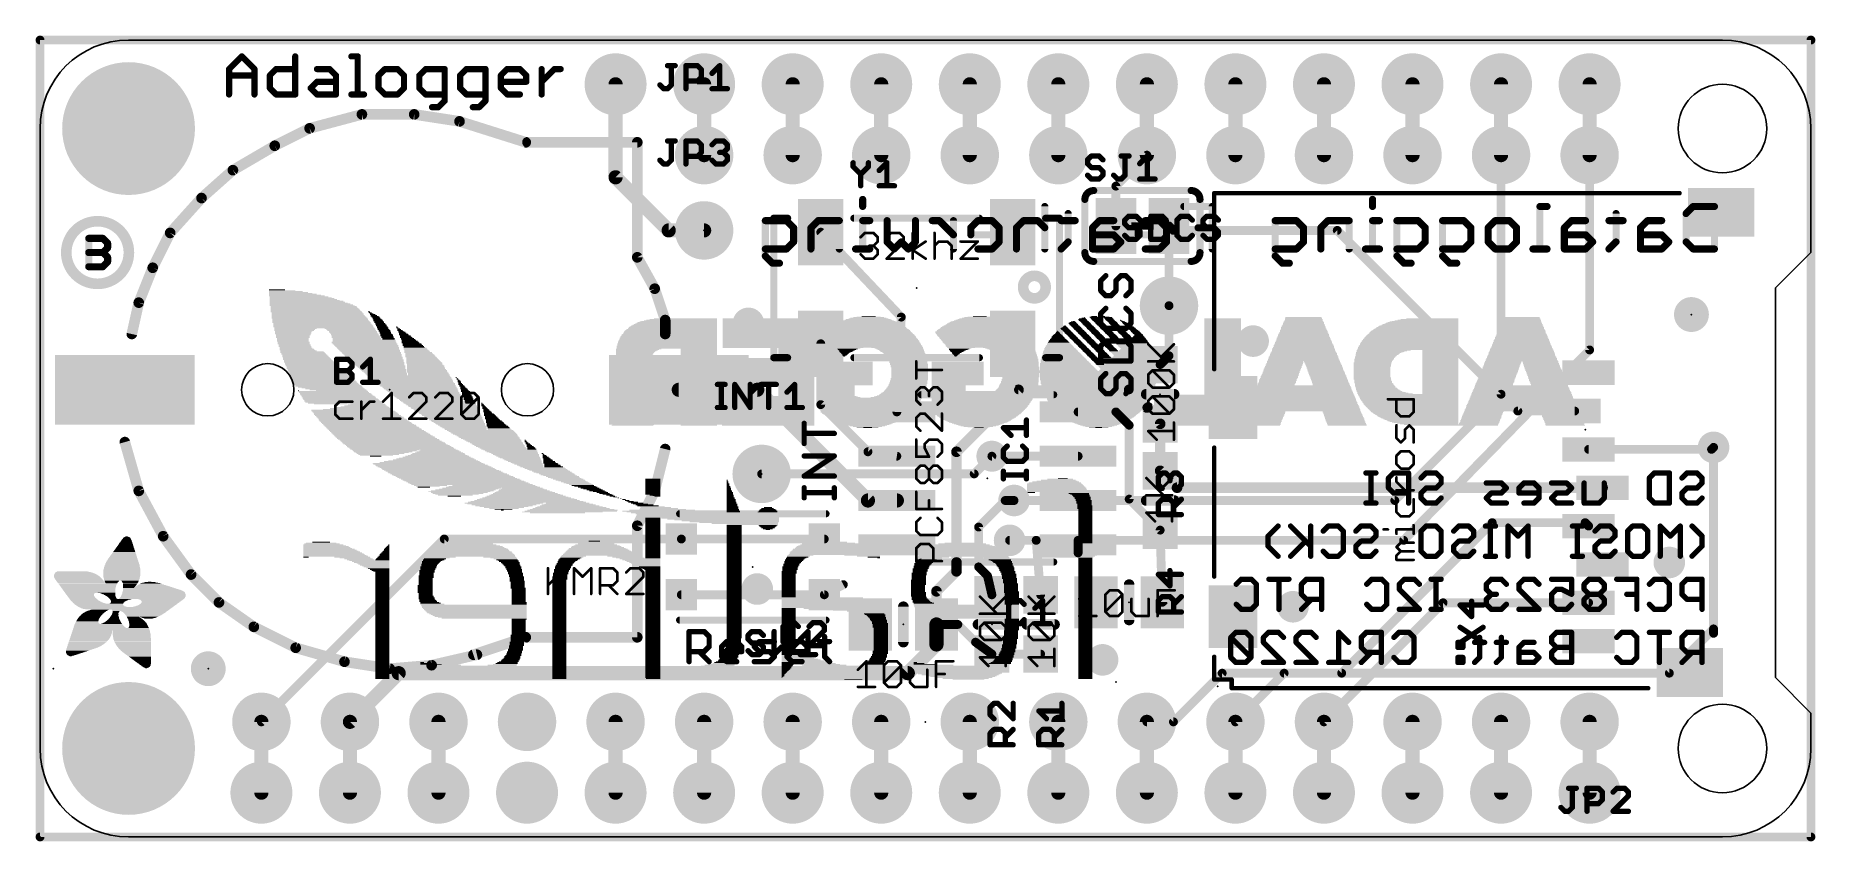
# Model space of a CAD drawing. Extents: x -0.1 to 50.9, y -0.1 to 23.
import ezdxf

# ---------------------------------------------------------------- set-up
doc = ezdxf.new("R2010")
doc.units = 0
for name, color, linetype in [('1', 12, 'CONTINUOUS'), ('16', 132, 'CONTINUOUS'), ('17', 110, 'CONTINUOUS'), ('18', 110, 'CONTINUOUS'), ('20', 53, 'CONTINUOUS'), ('21', 40, 'CONTINUOUS'), ('22', 6, 'CONTINUOUS'), ('23', 53, 'CONTINUOUS'), ('24', 53, 'CONTINUOUS'), ('25', 253, 'CONTINUOUS'), ('27', 253, 'CONTINUOUS')]:
    doc.layers.add(name, color=color, linetype=linetype)

# ---------------------------------------------------------------- blocks, each defined once
blk = doc.blocks.new('RECT')
blk.add_solid([(-0.5, -0.5), (0.5, -0.5), (-0.5, 0.5), (0.5, 0.5)])
blk = doc.blocks.new('PIE')
at = {"const_width": 0.5}
blk.add_lwpolyline([(0, -0.25, 1), (0, 0.25, 1), (0, -0.25)], format="xyb", dxfattribs=at)
blk = doc.blocks.new('ROUNDP')
at = {"const_width": 0.5}
blk.add_lwpolyline([(0, -0.25, 1), (0, 0.25, 1), (0, -0.25)], format="xyb", dxfattribs=at)
blk = doc.blocks.new('ROUNDV')
at = {"const_width": 0.5}
blk.add_lwpolyline([(0, -0.25, 1), (0, 0.25, 1), (0, -0.25)], format="xyb", dxfattribs=at)

msp = doc.modelspace()

# ---------------------------------------------------------------- linework, layer by layer
at = {"layer": '1'}
for points, const_width in [([(0, 22.86), (0, 0)], 0.254), ([(50.8, 22.86), (0, 22.86)], 0.254), ([(50.8, 0), (50.8, 22.86)], 0.254), ([(16.51, 21.59), (16.51, 18.923)], 0.4064), ([(19.05, 21.59), (19.05, 19.558)], 0.4064), ([(21.59, 21.59), (21.59, 19.558)], 0.4064), ([(24.13, 19.558), (24.13, 21.59)], 0.4064), ([(26.67, 19.558), (26.67, 21.59)], 0.4064), ([(29.21, 19.558), (29.21, 21.59)], 0.4064), ([(31.75, 19.558), (31.75, 21.59)], 0.4064), ([(34.29, 19.558), (34.29, 21.59)], 0.4064), ([(36.83, 19.558), (36.83, 21.59)], 0.4064), ([(39.37, 19.558), (39.37, 21.59)], 0.4064), ([(41.91, 19.558), (41.91, 21.59)], 0.4064), ([(44.45, 19.558), (44.45, 21.59)], 0.4064), ([(30.861, 18.669), (31.75, 19.558)], 0.254), ([(16.51, 18.923), (18.034, 17.399)], 0.4064), ([(30.861, 17.526), (30.861, 18.669)], 0.254), ([(18.034, 17.399), (19.05, 17.399)], 0.4064), ([(22.396, 17.348), (24.705, 14.912)], 0.254), ([(32.512, 17.399), (32.385, 17.526)], 0.254), ([(32.385, 15.24), (32.385, 17.526)], 0.254), ([(37.211, 17.399), (32.512, 17.399)], 0.254), ([(42.392, 12.218), (37.211, 17.399)], 0.254), ([(32.385, 13.804), (32.385, 15.24)], 0.254), ([(24.705, 14.912), (24.578, 12.192)], 0.254), ([(22.396, 14.148), (22.396, 12.402)], 0.254), ([(32.131, 13.55), (32.385, 13.804)], 0.254), ([(18.323, 12.827), (20.574, 12.827)], 0.4064), ([(20.574, 12.827), (23.749, 9.652)], 0.4064), ([(26.289, 11.049), (28.067, 12.827)], 0.3048), ([(28.067, 12.827), (31.242, 12.827)], 0.254), ([(31.242, 12.827), (31.75, 12.319)], 0.3048), ([(22.396, 12.402), (23.749, 11.049)], 0.254), ([(29.778, 12.192), (30.861, 12.192)], 0.254), ([(30.861, 12.192), (31.242, 11.811)], 0.254), ([(31.75, 12.319), (31.789, 12.319)], 0.254), ([(31.789, 12.319), (32.131, 11.85)], 0.3048), ([(44.022, 12.218), (42.392, 12.218)], 0.254), ([(31.242, 11.811), (31.242, 9.691)], 0.254), ([(32.131, 11.85), (32.131, 10.502)], 0.3048), ([(47.948, 11.118), (44.422, 11.118)], 0.254), ([(48.006, 11.176), (47.948, 11.118)], 0.254), ([(23.749, 11.049), (24.578, 10.922)], 0.254), ([(26.289, 7.874), (26.289, 11.049)], 0.3048), ([(29.778, 10.922), (27.305, 10.922)], 0.254), ([(32.131, 10.502), (32.615, 10.018)], 0.3048), ([(23.749, 9.652), (24.578, 9.652)], 0.4064), ([(26.924, 8.89), (27.686, 9.652)], 0.254), ([(27.686, 9.652), (27.94, 9.652)], 0.254), ([(27.94, 9.652), (29.778, 9.652)], 0.254), ([(31.242, 9.691), (32.131, 8.802)], 0.254), ([(32.615, 10.018), (44.822, 10.018)], 0.3048), ([(26.924, 8.89), (26.924, 7.747)], 0.254), ([(32.131, 8.802), (32.192, 6.731)], 0.254), ([(37.338, 4.699), (41.656, 9.017)], 0.254), ([(41.656, 9.017), (44.323, 9.017)], 0.254), ([(44.323, 9.017), (44.422, 8.918)], 0.254), ([(11.595, 8.547), (6.35, 3.302)], 0.254), ([(18.397, 8.547), (11.595, 8.547)], 0.254), ([(18.397, 8.547), (22.497, 8.547)], 0.254), ([(28.575, 8.509), (27.813, 8.509)], 0.254), ([(29.778, 8.509), (28.575, 8.509)], 0.254), ([(28.702, 6.946), (28.575, 8.509)], 0.254), ([(29.778, 8.382), (29.778, 8.509)], 0.254), ([(29.778, 8.149), (29.778, 8.382)], 0.254), ([(26.289, 7.62), (25.715, 7.046)], 0.3048), ([(26.289, 7.62), (26.289, 7.874)], 0.3048), ([(26.924, 7.747), (27.178, 7.493)], 0.254), ([(22.497, 6.947), (23.043, 7.239)], 0.254), ([(25.715, 7.046), (25.715, 6.096)], 0.3048), ([(27.178, 7.493), (27.305, 6.946)], 0.254), ([(18.397, 6.947), (22.497, 6.947)], 0.254), ([(36.83, 3.302), (40.246, 6.718)], 0.254), ([(40.246, 6.718), (44.422, 6.718)], 0.254), ([(25.715, 5.522), (25.715, 6.096)], 0.4064), ([(26.328, 6.096), (25.715, 6.096)], 0.254), ([(26.836, 5.588), (26.328, 6.096)], 0.254), ([(24.892, 4.699), (25.715, 5.522)], 0.4064), ([(27.305, 5.246), (26.836, 5.588)], 0.254), ([(27.305, 5.246), (28.702, 5.246)], 0.254), ([(8.89, 3.302), (10.287, 4.699)], 0.4064), ([(10.287, 4.699), (24.892, 4.699)], 0.4064), ([(32.512, 3.302), (33.909, 4.699)], 0.254), ([(33.909, 4.699), (37.338, 4.699)], 0.254), ([(6.35, 3.302), (6.35, 1.27)], 0.4064), ([(8.89, 3.302), (8.89, 1.27)], 0.4064), ([(11.43, 1.27), (11.43, 3.302)], 0.4064), ([(16.51, 1.27), (16.51, 3.302)], 0.4064), ([(19.05, 1.27), (19.05, 3.302)], 0.4064), ([(21.59, 3.302), (21.59, 1.27)], 0.4064), ([(24.13, 1.27), (24.13, 3.302)], 0.4064), ([(26.67, 1.27), (26.67, 3.302)], 0.4064), ([(29.21, 1.27), (29.21, 3.302)], 0.4064), ([(31.75, 3.302), (31.75, 1.27)], 0.4064), ([(31.75, 3.302), (32.512, 3.302)], 0.254), ([(34.29, 3.302), (34.29, 1.27)], 0.4064), ([(36.83, 3.302), (36.83, 1.27)], 0.4064), ([(39.37, 3.302), (39.37, 1.27)], 0.4064), ([(41.91, 3.302), (41.91, 1.27)], 0.4064), ([(44.45, 3.302), (44.45, 1.27)], 0.4064), ([(0, 0), (50.8, 0)], 0.254)]:
    msp.add_lwpolyline(points, dxfattribs=dict(at, const_width=const_width))
for points, const_width in [([(0.0635, 22.86, 1), (-0.0635, 22.86)], 0.127), ([(0, 22.9235, 1), (0, 22.7965)], 0.127), ([(50.8635, 22.86, 1), (50.7365, 22.86)], 0.127), ([(50.8, 22.7965, 1), (50.8, 22.9235)], 0.127), ([(16.6116, 21.59, 1), (16.4084, 21.59)], 0.2032), ([(19.1516, 21.59, 1), (18.9484, 21.59)], 0.2032), ([(21.6916, 21.59, 1), (21.4884, 21.59)], 0.2032), ([(24.2316, 21.59, 1), (24.0284, 21.59)], 0.2032), ([(26.7716, 21.59, 1), (26.5684, 21.59)], 0.2032), ([(29.3116, 21.59, 1), (29.1084, 21.59)], 0.2032), ([(31.8516, 21.59, 1), (31.6484, 21.59)], 0.2032), ([(34.3916, 21.59, 1), (34.1884, 21.59)], 0.2032), ([(36.9316, 21.59, 1), (36.7284, 21.59)], 0.2032), ([(39.4716, 21.59, 1), (39.2684, 21.59)], 0.2032), ([(42.0116, 21.59, 1), (41.8084, 21.59)], 0.2032), ([(44.5516, 21.59, 1), (44.3484, 21.59)], 0.2032), ([(18.9484, 19.558, 1), (19.1516, 19.558)], 0.2032), ([(21.4884, 19.558, 1), (21.6916, 19.558)], 0.2032), ([(24.0284, 19.558, 1), (24.2316, 19.558)], 0.2032), ([(26.5684, 19.558, 1), (26.7716, 19.558)], 0.2032), ([(29.1084, 19.558, 1), (29.3116, 19.558)], 0.2032), ([(31.6484, 19.558, 1), (31.8516, 19.558)], 0.2032), ([(31.7949, 19.5131, 1), (31.7051, 19.6029)], 0.127), ([(34.1884, 19.558, 1), (34.3916, 19.558)], 0.2032), ([(36.7284, 19.558, 1), (36.9316, 19.558)], 0.2032), ([(39.2684, 19.558, 1), (39.4716, 19.558)], 0.2032), ([(41.8084, 19.558, 1), (42.0116, 19.558)], 0.2032), ([(44.3484, 19.558, 1), (44.5516, 19.558)], 0.2032), ([(16.4084, 18.923, 1), (16.6116, 18.923)], 0.2032), ([(16.5818, 18.9948, 1), (16.4382, 18.8512)], 0.2032), ([(30.9245, 18.669, 1), (30.7975, 18.669)], 0.127), ([(30.8161, 18.7139, 1), (30.9059, 18.6241)], 0.127), ([(18.034, 17.5006, 1), (18.034, 17.2974)], 0.2032), ([(17.9622, 17.3272, 1), (18.1058, 17.4708)], 0.2032), ([(19.05, 17.2974, 1), (19.05, 17.5006)], 0.2032), ([(22.4421, 17.3917, 1), (22.3499, 17.3043)], 0.127), ([(30.7975, 17.526, 1), (30.9245, 17.526)], 0.127), ([(32.4299, 17.5709, 1), (32.3401, 17.4811)], 0.127), ([(32.4485, 17.526, 1), (32.3215, 17.526)], 0.127), ([(32.512, 17.4625, 1), (32.512, 17.3355)], 0.127), ([(32.4671, 17.3541, 1), (32.5569, 17.4439)], 0.127), ([(37.2559, 17.4439, 1), (37.1661, 17.3541)], 0.127), ([(37.211, 17.3355, 1), (37.211, 17.4625)], 0.127), ([(32.4485, 15.24, 1), (32.3215, 15.24)], 0.127), ([(24.7684, 14.909, 1), (24.6416, 14.915)], 0.127), ([(24.6589, 14.8683, 1), (24.7511, 14.9557)], 0.127), ([(32.3215, 15.24, 1), (32.4485, 15.24)], 0.127), ([(22.4595, 14.148, 1), (22.3325, 14.148)], 0.127), ([(32.3215, 13.804, 1), (32.4485, 13.804)], 0.127), ([(32.4299, 13.7591, 1), (32.3401, 13.8489)], 0.127), ([(32.0861, 13.5949, 1), (32.1759, 13.5051)], 0.127), ([(18.323, 12.9286, 1), (18.323, 12.7254)], 0.2032), ([(20.6458, 12.8988, 1), (20.5022, 12.7552)], 0.2032), ([(20.574, 12.7254, 1), (20.574, 12.9286)], 0.2032), ([(28.1209, 12.7731, 1), (28.0131, 12.8809)], 0.1524), ([(28.067, 12.8905, 1), (28.067, 12.7635)], 0.127), ([(31.2959, 12.8809, 1), (31.1881, 12.7731)], 0.1524), ([(31.242, 12.7635, 1), (31.242, 12.8905)], 0.127), ([(22.4409, 12.4469, 1), (22.3511, 12.3571)], 0.127), ([(22.3325, 12.402, 1), (22.4595, 12.402)], 0.127), ([(24.5146, 12.195, 1), (24.6414, 12.189)], 0.127), ([(29.778, 12.2555, 1), (29.778, 12.1285)], 0.127), ([(30.9059, 12.2369, 1), (30.8161, 12.1471)], 0.127), ([(30.861, 12.1285, 1), (30.861, 12.2555)], 0.127), ([(31.6961, 12.2651, 1), (31.8039, 12.3729)], 0.1524), ([(31.75, 12.3825, 1), (31.75, 12.2555)], 0.127), ([(31.8506, 12.3639, 1), (31.7274, 12.2741)], 0.1524), ([(31.789, 12.2555, 1), (31.789, 12.3825)], 0.127), ([(42.392, 12.2815, 1), (42.392, 12.1545)], 0.127), ([(42.3471, 12.1731, 1), (42.4369, 12.2629)], 0.127), ([(44.022, 12.1545, 1), (44.022, 12.2815)], 0.127), ([(31.3055, 11.811, 1), (31.1785, 11.811)], 0.127), ([(31.1971, 11.7661, 1), (31.2869, 11.8559)], 0.127), ([(32.2072, 11.85, 1), (32.0548, 11.85)], 0.1524), ([(32.0694, 11.8051, 1), (32.1926, 11.8949)], 0.1524), ([(44.422, 11.1815, 1), (44.422, 11.0545)], 0.127), ([(47.948, 11.0545, 1), (47.948, 11.1815)], 0.127), ([(48.0509, 11.1311, 1), (47.9611, 11.2209)], 0.127), ([(23.7586, 11.1118, 1), (23.7394, 10.9862)], 0.127), ([(23.7041, 11.0041, 1), (23.7939, 11.0939)], 0.127), ([(24.5684, 10.8592, 1), (24.5876, 10.9848)], 0.127), ([(26.3652, 11.049, 1), (26.2128, 11.049)], 0.1524), ([(26.2351, 11.1029, 1), (26.3429, 10.9951)], 0.1524), ([(27.305, 10.9855, 1), (27.305, 10.8585)], 0.127), ([(29.778, 10.8585, 1), (29.778, 10.9855)], 0.127), ([(47.9031, 11.1629, 1), (47.9929, 11.0731)], 0.127), ([(32.1849, 10.5559, 1), (32.0771, 10.4481)], 0.1524), ([(32.0548, 10.502, 1), (32.2072, 10.502)], 0.1524), ([(23.749, 9.7536, 1), (23.749, 9.5504)], 0.2032), ([(23.6772, 9.5802, 1), (23.8208, 9.7238)], 0.2032), ([(24.578, 9.5504, 1), (24.578, 9.7536)], 0.2032), ([(27.686, 9.7155, 1), (27.686, 9.5885)], 0.127), ([(27.7309, 9.6071, 1), (27.6411, 9.6969)], 0.127), ([(27.94, 9.7155, 1), (27.94, 9.5885)], 0.127), ([(27.94, 9.5885, 1), (27.94, 9.7155)], 0.127), ([(29.778, 9.5885, 1), (29.778, 9.7155)], 0.127), ([(31.2869, 9.7359, 1), (31.1971, 9.6461)], 0.127), ([(31.1785, 9.691, 1), (31.3055, 9.691)], 0.127), ([(32.615, 10.0942, 1), (32.615, 9.9418)], 0.1524), ([(32.5611, 9.9641, 1), (32.6689, 10.0719)], 0.1524), ([(44.822, 9.9418, 1), (44.822, 10.0942)], 0.1524), ([(26.9875, 8.89, 1), (26.8605, 8.89)], 0.127), ([(26.8791, 8.9349, 1), (26.9689, 8.8451)], 0.127), ([(32.1945, 8.8039, 1), (32.0675, 8.8001)], 0.127), ([(32.0861, 8.7571, 1), (32.1759, 8.8469)], 0.127), ([(41.656, 9.0805, 1), (41.656, 8.9535)], 0.127), ([(41.7009, 8.9721, 1), (41.6111, 9.0619)], 0.127), ([(44.3679, 9.0619, 1), (44.2781, 8.9721)], 0.127), ([(44.323, 8.9535, 1), (44.323, 9.0805)], 0.127), ([(44.3771, 8.8731, 1), (44.4669, 8.9629)], 0.127), ([(11.595, 8.6105, 1), (11.595, 8.4835)], 0.127), ([(11.6399, 8.5021, 1), (11.5501, 8.5919)], 0.127), ([(18.397, 8.6105, 1), (18.397, 8.4835)], 0.127), ([(18.397, 8.4835, 1), (18.397, 8.6105)], 0.127), ([(22.497, 8.4835, 1), (22.497, 8.6105)], 0.127), ([(27.813, 8.5725, 1), (27.813, 8.4455)], 0.127), ([(28.575, 8.5725, 1), (28.575, 8.4455)], 0.127), ([(28.6383, 8.5141, 1), (28.5117, 8.5039)], 0.127), ([(28.575, 8.4455, 1), (28.575, 8.5725)], 0.127), ([(29.8415, 8.509, 1), (29.7145, 8.509)], 0.127), ([(29.8415, 8.382, 1), (29.7145, 8.382)], 0.127), ([(29.7145, 8.382, 1), (29.8415, 8.382)], 0.127), ([(29.7145, 8.149, 1), (29.8415, 8.149)], 0.127), ([(29.778, 8.4455, 1), (29.778, 8.5725)], 0.127), ([(26.3652, 7.874, 1), (26.2128, 7.874)], 0.1524), ([(26.2128, 7.874, 1), (26.3652, 7.874)], 0.1524), ([(26.2128, 7.62, 1), (26.3652, 7.62)], 0.1524), ([(26.3429, 7.5661, 1), (26.2351, 7.6739)], 0.1524), ([(26.9689, 7.7919, 1), (26.8791, 7.7021)], 0.127), ([(26.8605, 7.747, 1), (26.9875, 7.747)], 0.127), ([(23.0729, 7.183, 1), (23.0131, 7.295)], 0.127), ([(25.7912, 7.046, 1), (25.6388, 7.046)], 0.1524), ([(25.6611, 7.0999, 1), (25.7689, 6.9921)], 0.1524), ([(27.2399, 7.5074, 1), (27.1161, 7.4786)], 0.127), ([(27.1331, 7.4481, 1), (27.2229, 7.5379)], 0.127), ([(18.397, 7.0105, 1), (18.397, 6.8835)], 0.127), ([(22.4671, 7.003, 1), (22.5269, 6.891)], 0.127), ([(22.497, 6.8835, 1), (22.497, 7.0105)], 0.127), ([(27.2431, 6.9316, 1), (27.3669, 6.9604)], 0.127), ([(28.6387, 6.9409, 1), (28.7653, 6.9511)], 0.127), ([(32.1285, 6.7291, 1), (32.2555, 6.7329)], 0.127), ([(40.246, 6.7815, 1), (40.246, 6.6545)], 0.127), ([(40.2909, 6.6731, 1), (40.2011, 6.7629)], 0.127), ([(44.422, 6.6545, 1), (44.422, 6.7815)], 0.127), ([(25.8166, 6.096, 1), (25.6134, 6.096)], 0.2032), ([(25.6388, 6.096, 1), (25.7912, 6.096)], 0.1524), ([(25.715, 6.1595, 1), (25.715, 6.0325)], 0.127), ([(26.3729, 6.1409, 1), (26.2831, 6.0511)], 0.127), ([(26.328, 6.0325, 1), (26.328, 6.1595)], 0.127), ([(25.6134, 5.522, 1), (25.8166, 5.522)], 0.2032), ([(25.7868, 5.4502, 1), (25.6432, 5.5938)], 0.2032), ([(26.8734, 5.6393, 1), (26.7986, 5.5367)], 0.127), ([(26.7911, 5.5431, 1), (26.8809, 5.6329)], 0.127), ([(27.305, 5.3095, 1), (27.305, 5.1825)], 0.127), ([(27.2676, 5.1947, 1), (27.3424, 5.2973)], 0.127), ([(28.702, 5.1825, 1), (28.702, 5.3095)], 0.127), ([(10.287, 4.8006, 1), (10.287, 4.5974)], 0.2032), ([(10.3588, 4.6272, 1), (10.2152, 4.7708)], 0.2032), ([(24.8202, 4.7708, 1), (24.9638, 4.6272)], 0.2032), ([(24.892, 4.5974, 1), (24.892, 4.8006)], 0.2032), ([(33.909, 4.7625, 1), (33.909, 4.6355)], 0.127), ([(33.9539, 4.6541, 1), (33.8641, 4.7439)], 0.127), ([(37.2931, 4.7439, 1), (37.3829, 4.6541)], 0.127), ([(37.338, 4.6355, 1), (37.338, 4.7625)], 0.127), ([(6.4516, 3.302, 1), (6.2484, 3.302)], 0.2032), ([(6.3051, 3.3469, 1), (6.3949, 3.2571)], 0.127), ([(8.9916, 3.302, 1), (8.7884, 3.302)], 0.2032), ([(8.8182, 3.3738, 1), (8.9618, 3.2302)], 0.2032), ([(11.5316, 3.302, 1), (11.3284, 3.302)], 0.2032), ([(16.6116, 3.302, 1), (16.4084, 3.302)], 0.2032), ([(19.1516, 3.302, 1), (18.9484, 3.302)], 0.2032), ([(21.6916, 3.302, 1), (21.4884, 3.302)], 0.2032), ([(24.2316, 3.302, 1), (24.0284, 3.302)], 0.2032), ([(26.7716, 3.302, 1), (26.5684, 3.302)], 0.2032), ([(29.3116, 3.302, 1), (29.1084, 3.302)], 0.2032), ([(31.8516, 3.302, 1), (31.6484, 3.302)], 0.2032), ([(31.75, 3.3655, 1), (31.75, 3.2385)], 0.127), ([(32.4671, 3.3469, 1), (32.5569, 3.2571)], 0.127), ([(32.512, 3.2385, 1), (32.512, 3.3655)], 0.127), ([(34.3916, 3.302, 1), (34.1884, 3.302)], 0.2032), ([(36.9316, 3.302, 1), (36.7284, 3.302)], 0.2032), ([(36.7851, 3.3469, 1), (36.8749, 3.2571)], 0.127), ([(39.4716, 3.302, 1), (39.2684, 3.302)], 0.2032), ([(42.0116, 3.302, 1), (41.8084, 3.302)], 0.2032), ([(44.5516, 3.302, 1), (44.3484, 3.302)], 0.2032), ([(6.2484, 1.27, 1), (6.4516, 1.27)], 0.2032), ([(8.7884, 1.27, 1), (8.9916, 1.27)], 0.2032), ([(11.3284, 1.27, 1), (11.5316, 1.27)], 0.2032), ([(16.4084, 1.27, 1), (16.6116, 1.27)], 0.2032), ([(18.9484, 1.27, 1), (19.1516, 1.27)], 0.2032), ([(21.4884, 1.27, 1), (21.6916, 1.27)], 0.2032), ([(24.0284, 1.27, 1), (24.2316, 1.27)], 0.2032), ([(26.5684, 1.27, 1), (26.7716, 1.27)], 0.2032), ([(29.1084, 1.27, 1), (29.3116, 1.27)], 0.2032), ([(31.6484, 1.27, 1), (31.8516, 1.27)], 0.2032), ([(34.1884, 1.27, 1), (34.3916, 1.27)], 0.2032), ([(36.7284, 1.27, 1), (36.9316, 1.27)], 0.2032), ([(39.2684, 1.27, 1), (39.4716, 1.27)], 0.2032), ([(41.8084, 1.27, 1), (42.0116, 1.27)], 0.2032), ([(44.3484, 1.27, 1), (44.5516, 1.27)], 0.2032), ([(0, 0.0635, 1), (0, -0.0635)], 0.127), ([(-0.0635, 0, 1), (0.0635, 0)], 0.127), ([(50.7365, 0, 1), (50.8635, 0)], 0.127), ([(50.8, -0.0635, 1), (50.8, 0.0635)], 0.127)]:
    msp.add_lwpolyline(points, format="xyb", dxfattribs=dict(at, const_width=const_width))
at = {"layer": '16', "const_width": 0.254}
for points in [[(0, 22.86), (0, 0)], [(50.8, 22.86), (0, 22.86)], [(50.8, 0), (50.8, 22.86)], [(41.91, 12.7), (41.91, 21.59)], [(44.45, 13.97), (44.45, 21.59)], [(39.116, 8.509), (44.45, 13.97)], [(38.862, 9.652), (41.91, 12.7)], [(48.006, 5.969), (48.006, 11.176)], [(27.305, 10.922), (26.797, 10.414)], [(26.797, 10.414), (20.701, 10.414)], [(38.862, 9.652), (27.94, 9.652)], [(27.813, 8.509), (39.116, 8.509)], [(46.736, 4.699), (48.006, 5.969)], [(48.006, 5.842), (48.006, 5.969)], [(34.29, 3.302), (35.687, 4.699)], [(35.687, 4.699), (46.736, 4.699)], [(0, 0), (50.8, 0)]]:
    msp.add_lwpolyline(points, dxfattribs=at)
at = {"layer": '16', "const_width": 0.127}
for points in [[(0.0635, 22.86, 1), (-0.0635, 22.86)], [(0, 22.9235, 1), (0, 22.7965)], [(50.8635, 22.86, 1), (50.7365, 22.86)], [(50.8, 22.7965, 1), (50.8, 22.9235)], [(41.9735, 21.59, 1), (41.8465, 21.59)], [(44.5135, 21.59, 1), (44.3865, 21.59)], [(44.3865, 13.97, 1), (44.5135, 13.97)], [(44.4954, 13.9256, 1), (44.4046, 14.0144)], [(41.9549, 12.6551, 1), (41.8651, 12.7449)], [(41.8465, 12.7, 1), (41.9735, 12.7)], [(48.0695, 11.176, 1), (47.9425, 11.176)], [(27.3499, 10.8771, 1), (27.2601, 10.9669)], [(20.701, 10.4775, 1), (20.701, 10.3505)], [(26.7521, 10.4589, 1), (26.8419, 10.3691)], [(26.797, 10.3505, 1), (26.797, 10.4775)], [(27.94, 9.7155, 1), (27.94, 9.5885)], [(38.8171, 9.6969, 1), (38.9069, 9.6071)], [(38.862, 9.5885, 1), (38.862, 9.7155)], [(27.813, 8.5725, 1), (27.813, 8.4455)], [(39.0706, 8.5534, 1), (39.1614, 8.4646)], [(39.116, 8.4455, 1), (39.116, 8.5725)], [(48.0695, 5.969, 1), (47.9425, 5.969)], [(47.9425, 5.969, 1), (48.0695, 5.969)], [(47.9425, 5.842, 1), (48.0695, 5.842)], [(48.0509, 5.9241, 1), (47.9611, 6.0139)], [(35.687, 4.7625, 1), (35.687, 4.6355)], [(35.7319, 4.6541, 1), (35.6421, 4.7439)], [(46.6911, 4.7439, 1), (46.7809, 4.6541)], [(46.736, 4.6355, 1), (46.736, 4.7625)], [(34.2451, 3.3469, 1), (34.3349, 3.2571)], [(0, 0.0635, 1), (0, -0.0635)], [(-0.0635, 0, 1), (0.0635, 0)], [(50.7365, 0, 1), (50.8635, 0)], [(50.8, -0.0635, 1), (50.8, 0.0635)]]:
    msp.add_lwpolyline(points, format="xyb", dxfattribs=at)
at = {"layer": '20'}
for p, q in [((48.26, 22.86), (2.54, 22.86)), ((0, 2.54), (0, 20.32)), ((50.8, 20.32), (50.8, 16.764)), ((50.8, 16.764), (49.784, 15.748)), ((49.784, 15.748), (49.784, 4.572)), ((49.784, 4.572), (50.8, 3.556)), ((50.8, 3.556), (50.8, 2.54)), ((48.26, 0), (2.54, 0))]:
    msp.add_line(p, q, dxfattribs=at)
for centre, radius in [((48.26, 20.32), 1.27), ((6.533, 12.827), 0.75), ((13.983, 12.827), 0.75), ((48.26, 2.54), 1.27)]:
    msp.add_circle(centre, radius, dxfattribs=at)
for centre, start, end in [((2.54, 20.32), 90, 180), ((48.26, 20.32), 0, 90), ((2.54, 2.54), 180, 270), ((48.26, 2.54), 270, 0)]:
    msp.add_arc(centre, 2.54, start, end, dxfattribs=at)
at = {"layer": '21'}
for points, const_width in [([(5.4229, 22.0267), (5.7873, 22.391)], 0.1778), ([(5.7873, 22.391), (6.1517, 22.0267)], 0.1778), ([(7.3211, 22.391), (7.3211, 21.2979)], 0.1778), ([(8.9311, 22.391), (9.1133, 22.391)], 0.1778), ([(9.1133, 22.391), (9.1133, 21.2979)], 0.1778), ([(5.4229, 21.2979), (5.4229, 22.0267)], 0.1778), ([(6.1517, 22.0267), (6.1517, 21.2979)], 0.1778), ([(6.5923, 21.8445), (6.7745, 22.0267)], 0.1778), ([(6.7745, 22.0267), (7.3211, 22.0267)], 0.1778), ([(7.9439, 22.0267), (8.3083, 22.0267)], 0.1778), ([(8.3083, 22.0267), (8.4904, 21.8445)], 0.1778), ([(9.8929, 22.0267), (9.7107, 21.8445)], 0.1778), ([(10.2573, 22.0267), (9.8929, 22.0267)], 0.1778), ([(10.4394, 21.8445), (10.2573, 22.0267)], 0.1778), ([(11.0623, 22.0267), (10.8801, 21.8445)], 0.1778), ([(11.6088, 22.0267), (11.0623, 22.0267)], 0.1778), ([(11.6088, 21.1157), (11.6088, 22.0267)], 0.1778), ([(12.2317, 22.0267), (12.0495, 21.8445)], 0.1778), ([(12.7782, 22.0267), (12.2317, 22.0267)], 0.1778), ([(12.7782, 21.1157), (12.7782, 22.0267)], 0.1778), ([(13.2189, 21.8445), (13.4011, 22.0267)], 0.1778), ([(13.4011, 22.0267), (13.7654, 22.0267)], 0.1778), ([(13.7654, 22.0267), (13.9476, 21.8445)], 0.1778), ([(14.3883, 21.2979), (14.3883, 22.0267)], 0.1778), ([(14.3883, 21.6623), (14.7527, 22.0267)], 0.1778), ([(14.7527, 22.0267), (14.9348, 22.0267)], 0.1778), ([(5.4229, 21.8445), (6.1517, 21.8445)], 0.1778), ([(6.5923, 21.4801), (6.5923, 21.8445)], 0.1778), ([(6.7745, 21.2979), (6.5923, 21.4801)], 0.1778), ([(7.7617, 21.4801), (7.9439, 21.6623)], 0.1778), ([(7.9439, 21.2979), (7.7617, 21.4801)], 0.1778), ([(7.9439, 21.6623), (8.4904, 21.6623)], 0.1778), ([(8.4904, 21.8445), (8.4904, 21.2979)], 0.1778), ([(9.7107, 21.8445), (9.7107, 21.4801)], 0.1778), ([(9.7107, 21.4801), (9.8929, 21.2979)], 0.1778), ([(10.2573, 21.2979), (10.4394, 21.4801)], 0.1778), ([(10.4394, 21.4801), (10.4394, 21.8445)], 0.1778), ([(10.8801, 21.8445), (10.8801, 21.4801)], 0.1778), ([(10.8801, 21.4801), (11.0623, 21.2979)], 0.1778), ([(12.0495, 21.8445), (12.0495, 21.4801)], 0.1778), ([(12.0495, 21.4801), (12.2317, 21.2979)], 0.1778), ([(13.2189, 21.4801), (13.2189, 21.8445)], 0.1778), ([(13.9476, 21.6623), (13.2189, 21.6623)], 0.1778), ([(13.4011, 21.2979), (13.2189, 21.4801)], 0.1778), ([(13.9476, 21.8445), (13.9476, 21.6623)], 0.1778), ([(7.3211, 21.2979), (6.7745, 21.2979)], 0.1778), ([(8.4904, 21.2979), (7.9439, 21.2979)], 0.1778), ([(8.9311, 21.2979), (9.2955, 21.2979)], 0.1778), ([(9.8929, 21.2979), (10.2573, 21.2979)], 0.1778), ([(11.0623, 21.2979), (11.6088, 21.2979)], 0.1778), ([(11.2445, 20.9335), (11.4267, 20.9335)], 0.1778), ([(11.4267, 20.9335), (11.6088, 21.1157)], 0.1778), ([(12.2317, 21.2979), (12.7782, 21.2979)], 0.1778), ([(12.4139, 20.9335), (12.596, 20.9335)], 0.1778), ([(12.596, 20.9335), (12.7782, 21.1157)], 0.1778), ([(13.7654, 21.2979), (13.4011, 21.2979)], 0.1778), ([(6.733, 19.827), (7.733, 20.327)], 0.3048), ([(7.733, 20.327), (9.233, 20.727)], 0.3048), ([(9.233, 20.727), (10.733, 20.727)], 0.3048), ([(10.733, 20.727), (12.033, 20.527)], 0.3048), ([(12.033, 20.527), (13.933, 19.927)], 0.3048), ([(5.533, 19.127), (6.733, 19.827)], 0.3048), ([(13.983, 19.927), (17.133, 19.927)], 0.3048), ([(17.133, 19.927), (17.133, 16.627)], 0.3048), ([(4.633, 18.327), (5.533, 19.127)], 0.3048), ([(3.733, 17.327), (4.633, 18.327)], 0.3048), ([(29.972, 16.764), (29.972, 18.288)], 0.2032), ([(30.226, 18.542), (33.02, 18.542)], 0.2032), ([(33.274, 16.764), (33.274, 18.288)], 0.2032), ([(33.682, 13.418), (33.682, 18.468)], 0.127), ([(33.682, 18.468), (47.032, 18.468)], 0.127), ([(3.233, 16.327), (3.733, 17.327)], 0.3048), ([(21.446, 17.748), (21.046, 17.748)], 0.2032), ([(21.046, 17.748), (21.046, 13.748)], 0.2032), ([(23.346, 17.748), (26.946, 17.748)], 0.2032), ([(28.846, 17.748), (29.246, 17.748)], 0.2032), ([(29.246, 17.748), (29.246, 13.748)], 0.2032), ([(1.397, 16.3576), (1.397, 17.1711)], 0.2032), ([(1.397, 17.1711), (1.8037, 17.1711)], 0.2032), ([(1.397, 16.7643), (1.8037, 16.7643)], 0.2032), ([(1.8037, 17.1711), (1.9393, 17.0355)], 0.2032), ([(1.9393, 16.8999), (1.8037, 16.7643)], 0.2032), ([(1.8037, 16.7643), (1.9393, 16.6288)], 0.2032), ([(1.9393, 17.0355), (1.9393, 16.8999)], 0.2032), ([(1.8037, 16.3576), (1.397, 16.3576)], 0.2032), ([(1.9393, 16.4932), (1.8037, 16.3576)], 0.2032), ([(1.9393, 16.6288), (1.9393, 16.4932)], 0.2032), ([(2.833, 15.327), (3.233, 16.327)], 0.3048), ([(17.133, 16.627), (17.633, 15.727)], 0.3048), ([(33.02, 16.51), (30.226, 16.51)], 0.2032), ([(17.633, 15.727), (17.933, 14.827)], 0.3048), ([(30.5725, 16.0999), (30.4285, 15.9558)], 0.1524), ([(30.4285, 15.9558), (30.4285, 15.6677)], 0.1524), ([(30.8606, 15.9558), (31.0047, 16.0999)], 0.1524), ([(30.8606, 15.6677), (30.8606, 15.9558)], 0.1524), ([(31.0047, 16.0999), (31.1487, 16.0999)], 0.1524), ([(31.1487, 16.0999), (31.2928, 15.9558)], 0.1524), ([(31.2928, 15.9558), (31.2928, 15.6677)], 0.1524), ([(2.633, 14.427), (2.833, 15.327)], 0.3048), ([(30.4285, 15.6677), (30.5725, 15.5237)], 0.1524), ([(30.5725, 15.5237), (30.7166, 15.5237)], 0.1524), ([(30.7166, 15.5237), (30.8606, 15.6677)], 0.1524), ([(31.2928, 15.6677), (31.1487, 15.5237)], 0.1524), ([(17.933, 14.827), (17.933, 14.427)], 0.3048), ([(30.5725, 15.1644), (30.4285, 15.0203)], 0.1524), ([(30.4285, 15.0203), (30.4285, 14.7322)], 0.1524), ([(30.4285, 14.7322), (30.5725, 14.5882)], 0.1524), ([(31.2928, 15.0203), (31.1487, 15.1644)], 0.1524), ([(31.1487, 14.5882), (31.2928, 14.7322)], 0.1524), ([(31.2928, 14.7322), (31.2928, 15.0203)], 0.1524), ([(30.5725, 14.2289), (30.4285, 14.0848)], 0.1524), ([(30.5725, 14.5882), (31.1487, 14.5882)], 0.1524), ([(31.1487, 14.2289), (30.5725, 14.2289)], 0.1524), ([(31.2928, 14.0848), (31.1487, 14.2289)], 0.1524), ([(21.046, 13.748), (21.446, 13.748)], 0.2032), ([(23.346, 13.748), (26.946, 13.748)], 0.2032), ([(29.246, 13.748), (28.846, 13.748)], 0.2032), ([(30.4285, 14.0848), (30.4285, 13.6526)], 0.1524), ([(31.2928, 13.6526), (31.2928, 14.0848)], 0.1524), ([(30.4285, 13.6526), (31.2928, 13.6526)], 0.1524), ([(30.5725, 13.2933), (30.4285, 13.1493)], 0.1524), ([(30.8606, 13.1493), (31.0047, 13.2933)], 0.1524), ([(31.0047, 13.2933), (31.1487, 13.2933)], 0.1524), ([(31.1487, 13.2933), (31.2928, 13.1493)], 0.1524), ([(25.278, 12.687), (29.078, 12.687)], 0.2032), ([(30.4285, 13.1493), (30.4285, 12.8612)], 0.1524), ([(30.4285, 12.8612), (30.5725, 12.7171)], 0.1524), ([(30.5725, 12.7171), (30.7166, 12.7171)], 0.1524), ([(30.7166, 12.7171), (30.8606, 12.8612)], 0.1524), ([(30.8606, 12.8612), (30.8606, 13.1493)], 0.1524), ([(31.2928, 12.8612), (31.1487, 12.7171)], 0.1524), ([(31.2928, 13.1493), (31.2928, 12.8612)], 0.1524), ([(32.531, 12.7), (31.731, 12.7)], 0.3048), ([(21.9195, 11.2874), (21.9195, 11.8636)], 0.1524), ([(2.433, 11.327), (2.833, 9.927)], 0.3048), ([(17.633, 9.927), (17.933, 11.127)], 0.3048), ([(22.7838, 11.5755), (21.9195, 11.5755)], 0.1524), ([(21.9195, 10.3519), (22.7838, 10.9281)], 0.1524), ([(22.7838, 10.9281), (21.9195, 10.9281)], 0.1524), ([(33.682, 7.468), (33.682, 11.168)], 0.127), ([(22.7838, 10.3519), (21.9195, 10.3519)], 0.1524), ([(2.833, 9.927), (3.533, 8.627)], 0.3048), ([(17.133, 8.927), (17.633, 9.927)], 0.3048), ([(21.9195, 9.7282), (21.9195, 10.0163)], 0.1524), ([(22.7838, 9.8723), (21.9195, 9.8723)], 0.1524), ([(22.7838, 9.7282), (22.7838, 10.0163)], 0.1524), ([(32.531, 9.652), (31.731, 9.652)], 0.3048), ([(18.347, 9.2724), (22.547, 9.2724)], 0.2032), ([(3.533, 8.627), (4.333, 7.527)], 0.3048), ([(17.133, 5.727), (17.133, 8.927)], 0.3048), ([(4.333, 7.527), (5.133, 6.727)], 0.3048), ([(29.078, 7.887), (25.278, 7.887)], 0.2032), ([(31.242, 6.223), (31.242, 7.239)], 0.3048), ([(5.133, 6.727), (6.133, 6.027)], 0.3048), ([(24.765, 5.588), (24.765, 6.604)], 0.3048), ([(6.133, 6.027), (7.333, 5.427)], 0.3048), ([(22.547, 6.2216), (18.347, 6.2216)], 0.2032), ([(27.705, 6.096), (26.905, 6.096)], 0.3048), ([(29.102, 6.096), (28.302, 6.096)], 0.3048), ([(12.433, 5.227), (13.933, 5.727)], 0.3048), ([(13.983, 5.727), (17.133, 5.727)], 0.3048), ([(18.6182, 5.0292), (18.6182, 5.8935)], 0.1524), ([(18.6182, 5.8935), (19.0504, 5.8935)], 0.1524), ([(19.0504, 5.8935), (19.1944, 5.7495)], 0.1524), ([(19.1944, 5.7495), (19.1944, 5.4614)], 0.1524), ([(19.5537, 5.4614), (19.6978, 5.6054)], 0.1524), ([(19.6978, 5.6054), (19.9859, 5.6054)], 0.1524), ([(19.9859, 5.6054), (20.1299, 5.4614)], 0.1524), ([(20.4892, 5.4614), (20.6333, 5.6054)], 0.1524), ([(20.6333, 5.6054), (21.0655, 5.6054)], 0.1524), ([(21.4248, 5.4614), (21.5688, 5.6054)], 0.1524), ([(21.5688, 5.6054), (21.8569, 5.6054)], 0.1524), ([(21.8569, 5.6054), (22.001, 5.4614)], 0.1524), ([(22.3603, 5.6054), (22.6484, 5.6054)], 0.1524), ([(22.5043, 5.7495), (22.5043, 5.1733)], 0.1524), ([(7.333, 5.427), (8.733, 5.027)], 0.3048), ([(8.733, 5.027), (10.033, 4.827)], 0.3048), ([(11.233, 4.927), (12.533, 5.227)], 0.3048), ([(19.0504, 5.3173), (18.6182, 5.3173)], 0.1524), ([(18.9063, 5.3173), (19.1944, 5.0292)], 0.1524), ([(19.1944, 5.4614), (19.0504, 5.3173)], 0.1524), ([(19.5537, 5.1733), (19.5537, 5.4614)], 0.1524), ([(20.1299, 5.3173), (19.5537, 5.3173)], 0.1524), ([(19.6978, 5.0292), (19.5537, 5.1733)], 0.1524), ([(19.9859, 5.0292), (19.6978, 5.0292)], 0.1524), ([(20.1299, 5.4614), (20.1299, 5.3173)], 0.1524), ([(20.6333, 5.3173), (20.4892, 5.4614)], 0.1524), ([(20.4892, 5.0292), (20.9214, 5.0292)], 0.1524), ([(20.9214, 5.3173), (20.6333, 5.3173)], 0.1524), ([(21.0655, 5.1733), (20.9214, 5.3173)], 0.1524), ([(20.9214, 5.0292), (21.0655, 5.1733)], 0.1524), ([(21.4248, 5.1733), (21.4248, 5.4614)], 0.1524), ([(22.001, 5.3173), (21.4248, 5.3173)], 0.1524), ([(21.5688, 5.0292), (21.4248, 5.1733)], 0.1524), ([(21.8569, 5.0292), (21.5688, 5.0292)], 0.1524), ([(22.001, 5.4614), (22.001, 5.3173)], 0.1524), ([(22.5043, 5.1733), (22.6484, 5.0292)], 0.1524), ([(33.682, 5.168), (33.682, 4.518)], 0.127), ([(10.033, 4.827), (11.233, 4.927)], 0.3048), ([(33.682, 4.518), (34.182, 4.518)], 0.127), ([(34.182, 4.518), (34.182, 4.268)], 0.127), ([(34.182, 4.268), (46.132, 4.268)], 0.127)]:
    msp.add_lwpolyline(points, dxfattribs=dict(at, const_width=const_width))
for points, const_width in [([(5.8187, 22.4225, 1), (5.7558, 22.3596)], 0.0889), ([(5.8187, 22.3596, 1), (5.7558, 22.4225)], 0.0889), ([(7.3655, 22.391, 1), (7.2766, 22.391)], 0.0889), ([(8.9311, 22.4355, 1), (8.9311, 22.3466)], 0.0889), ([(9.1577, 22.391, 1), (9.0688, 22.391)], 0.0889), ([(9.1133, 22.3466, 1), (9.1133, 22.4355)], 0.0889), ([(5.4674, 22.0267, 1), (5.3784, 22.0267)], 0.0889), ([(5.3915, 22.0581, 1), (5.4543, 21.9952)], 0.0889), ([(6.1961, 22.0267, 1), (6.1072, 22.0267)], 0.0889), ([(6.1202, 21.9952, 1), (6.1831, 22.0581)], 0.0889), ([(6.7745, 22.0711, 1), (6.7745, 21.9822)], 0.0889), ([(6.8059, 21.9952, 1), (6.7431, 22.0581)], 0.0889), ([(7.3211, 21.9822, 1), (7.3211, 22.0711)], 0.0889), ([(7.9439, 22.0711, 1), (7.9439, 21.9822)], 0.0889), ([(8.3397, 22.0581, 1), (8.2768, 21.9952)], 0.0889), ([(8.3083, 21.9822, 1), (8.3083, 22.0711)], 0.0889), ([(9.8929, 22.0711, 1), (9.8929, 21.9822)], 0.0889), ([(9.9243, 21.9952, 1), (9.8614, 22.0581)], 0.0889), ([(10.2887, 22.0581, 1), (10.2258, 21.9952)], 0.0889), ([(10.2573, 21.9822, 1), (10.2573, 22.0711)], 0.0889), ([(11.0623, 22.0711, 1), (11.0623, 21.9822)], 0.0889), ([(11.0937, 21.9952, 1), (11.0308, 22.0581)], 0.0889), ([(11.6533, 22.0267, 1), (11.5644, 22.0267)], 0.0889), ([(11.6088, 21.9822, 1), (11.6088, 22.0711)], 0.0889), ([(12.2317, 22.0711, 1), (12.2317, 21.9822)], 0.0889), ([(12.2631, 21.9952, 1), (12.2002, 22.0581)], 0.0889), ([(12.8227, 22.0267, 1), (12.7338, 22.0267)], 0.0889), ([(12.7782, 21.9822, 1), (12.7782, 22.0711)], 0.0889), ([(13.4011, 22.0711, 1), (13.4011, 21.9822)], 0.0889), ([(13.4325, 21.9952, 1), (13.3696, 22.0581)], 0.0889), ([(13.7969, 22.0581, 1), (13.734, 21.9952)], 0.0889), ([(13.7654, 21.9822, 1), (13.7654, 22.0711)], 0.0889), ([(14.4327, 22.0267, 1), (14.3438, 22.0267)], 0.0889), ([(14.7527, 22.0711, 1), (14.7527, 21.9822)], 0.0889), ([(14.7841, 21.9952, 1), (14.7212, 22.0581)], 0.0889), ([(14.9348, 21.9822, 1), (14.9348, 22.0711)], 0.0889), ([(5.4229, 21.8889, 1), (5.4229, 21.8)], 0.0889), ([(6.1517, 21.8, 1), (6.1517, 21.8889)], 0.0889), ([(6.6367, 21.8445, 1), (6.5478, 21.8445)], 0.0889), ([(6.5478, 21.4801, 1), (6.6367, 21.4801)], 0.0889), ([(6.5609, 21.8759, 1), (6.6237, 21.813)], 0.0889), ([(6.6237, 21.5115, 1), (6.5609, 21.4487)], 0.0889), ([(7.7931, 21.5115, 1), (7.7303, 21.4487)], 0.0889), ([(7.7303, 21.5115, 1), (7.7931, 21.4487)], 0.0889), ([(7.9439, 21.7067, 1), (7.9439, 21.6178)], 0.0889), ([(7.9753, 21.6308, 1), (7.9125, 21.6937)], 0.0889), ([(8.5349, 21.8445, 1), (8.446, 21.8445)], 0.0889), ([(8.459, 21.813, 1), (8.5219, 21.8759)], 0.0889), ([(8.4904, 21.6178, 1), (8.4904, 21.7067)], 0.0889), ([(9.7551, 21.8445, 1), (9.6662, 21.8445)], 0.0889), ([(9.6793, 21.8759, 1), (9.7421, 21.813)], 0.0889), ([(9.7421, 21.5115, 1), (9.6793, 21.4487)], 0.0889), ([(9.6662, 21.4801, 1), (9.7551, 21.4801)], 0.0889), ([(10.4839, 21.8445, 1), (10.395, 21.8445)], 0.0889), ([(10.395, 21.4801, 1), (10.4839, 21.4801)], 0.0889), ([(10.408, 21.813, 1), (10.4709, 21.8759)], 0.0889), ([(10.4709, 21.4487, 1), (10.408, 21.5115)], 0.0889), ([(10.9245, 21.8445, 1), (10.8356, 21.8445)], 0.0889), ([(10.8487, 21.8759, 1), (10.9115, 21.813)], 0.0889), ([(10.9115, 21.5115, 1), (10.8487, 21.4487)], 0.0889), ([(10.8356, 21.4801, 1), (10.9245, 21.4801)], 0.0889), ([(12.0939, 21.8445, 1), (12.005, 21.8445)], 0.0889), ([(12.0181, 21.8759, 1), (12.0809, 21.813)], 0.0889), ([(12.0809, 21.5115, 1), (12.0181, 21.4487)], 0.0889), ([(12.005, 21.4801, 1), (12.0939, 21.4801)], 0.0889), ([(13.1874, 21.8759, 1), (13.2503, 21.813)], 0.0889), ([(13.2633, 21.8445, 1), (13.1744, 21.8445)], 0.0889), ([(13.2189, 21.7067, 1), (13.2189, 21.6178)], 0.0889), ([(13.2503, 21.5115, 1), (13.1874, 21.4487)], 0.0889), ([(13.1744, 21.4801, 1), (13.2633, 21.4801)], 0.0889), ([(13.9921, 21.8445, 1), (13.9032, 21.8445)], 0.0889), ([(13.9032, 21.6623, 1), (13.9921, 21.6623)], 0.0889), ([(13.9162, 21.813, 1), (13.9791, 21.8759)], 0.0889), ([(13.9476, 21.6178, 1), (13.9476, 21.7067)], 0.0889), ([(14.3568, 21.6937, 1), (14.4197, 21.6308)], 0.0889), ([(5.3784, 21.2979, 1), (5.4674, 21.2979)], 0.0889), ([(6.1072, 21.2979, 1), (6.1961, 21.2979)], 0.0889), ([(6.7745, 21.3424, 1), (6.7745, 21.2535)], 0.0889), ([(6.7431, 21.2665, 1), (6.8059, 21.3293)], 0.0889), ([(7.2766, 21.2979, 1), (7.3655, 21.2979)], 0.0889), ([(7.3211, 21.2535, 1), (7.3211, 21.3424)], 0.0889), ([(7.9439, 21.3424, 1), (7.9439, 21.2535)], 0.0889), ([(7.9125, 21.2665, 1), (7.9753, 21.3293)], 0.0889), ([(8.446, 21.2979, 1), (8.5349, 21.2979)], 0.0889), ([(8.4904, 21.2535, 1), (8.4904, 21.3424)], 0.0889), ([(8.9311, 21.3424, 1), (8.9311, 21.2535)], 0.0889), ([(9.0688, 21.2979, 1), (9.1577, 21.2979)], 0.0889), ([(9.2955, 21.2535, 1), (9.2955, 21.3424)], 0.0889), ([(9.8929, 21.3424, 1), (9.8929, 21.2535)], 0.0889), ([(9.8614, 21.2665, 1), (9.9243, 21.3293)], 0.0889), ([(10.2258, 21.3293, 1), (10.2887, 21.2665)], 0.0889), ([(10.2573, 21.2535, 1), (10.2573, 21.3424)], 0.0889), ([(11.0623, 21.3424, 1), (11.0623, 21.2535)], 0.0889), ([(11.0308, 21.2665, 1), (11.0937, 21.3293)], 0.0889), ([(11.2445, 20.978, 1), (11.2445, 20.8891)], 0.0889), ([(11.3952, 20.965, 1), (11.4581, 20.9021)], 0.0889), ([(11.4267, 20.8891, 1), (11.4267, 20.978)], 0.0889), ([(11.5644, 21.1157, 1), (11.6533, 21.1157)], 0.0889), ([(11.6403, 21.0843, 1), (11.5774, 21.1471)], 0.0889), ([(11.6088, 21.2535, 1), (11.6088, 21.3424)], 0.0889), ([(12.2317, 21.3424, 1), (12.2317, 21.2535)], 0.0889), ([(12.2002, 21.2665, 1), (12.2631, 21.3293)], 0.0889), ([(12.4139, 20.978, 1), (12.4139, 20.8891)], 0.0889), ([(12.5646, 20.965, 1), (12.6275, 20.9021)], 0.0889), ([(12.596, 20.8891, 1), (12.596, 20.978)], 0.0889), ([(12.7338, 21.1157, 1), (12.8227, 21.1157)], 0.0889), ([(12.8097, 21.0843, 1), (12.7468, 21.1471)], 0.0889), ([(12.7782, 21.2535, 1), (12.7782, 21.3424)], 0.0889), ([(13.4011, 21.3424, 1), (13.4011, 21.2535)], 0.0889), ([(13.3696, 21.2665, 1), (13.4325, 21.3293)], 0.0889), ([(13.7654, 21.2535, 1), (13.7654, 21.3424)], 0.0889), ([(14.3438, 21.2979, 1), (14.4327, 21.2979)], 0.0889), ([(7.7134, 20.4006, 1), (7.7526, 20.2534)], 0.1524), ([(7.7671, 20.2588, 1), (7.6989, 20.3952)], 0.1524), ([(9.233, 20.8032, 1), (9.233, 20.6508)], 0.1524), ([(9.2526, 20.6534, 1), (9.2134, 20.8006)], 0.1524), ([(10.7446, 20.8023, 1), (10.7214, 20.6517)], 0.1524), ([(10.733, 20.6508, 1), (10.733, 20.8032)], 0.1524), ([(12.0559, 20.5997, 1), (12.0101, 20.4543)], 0.1524), ([(12.0214, 20.4517, 1), (12.0446, 20.6023)], 0.1524), ([(6.6989, 19.8952, 1), (6.7671, 19.7588)], 0.1524), ([(6.7714, 19.7612, 1), (6.6946, 19.8928)], 0.1524), ([(13.983, 20.0032, 1), (13.983, 19.8508)], 0.1524), ([(13.9101, 19.8543, 1), (13.9559, 19.9997)], 0.1524), ([(17.2092, 19.927, 1), (17.0568, 19.927)], 0.1524), ([(17.133, 19.8508, 1), (17.133, 20.0032)], 0.1524), ([(5.4946, 19.1928, 1), (5.5714, 19.0612)], 0.1524), ([(5.5836, 19.07, 1), (5.4824, 19.184)], 0.1524), ([(4.5824, 18.384, 1), (4.6836, 18.27)], 0.1524), ([(4.6896, 18.276, 1), (4.5764, 18.378)], 0.1524), ([(30.226, 18.542, 0.4142), (29.972, 18.288)], 0.2032), ([(30.0228, 18.288, 1), (29.9212, 18.288)], 0.1016), ([(30.226, 18.5928, 1), (30.226, 18.4912)], 0.1016), ([(30.226, 18.4912, 1), (30.226, 18.5928)], 0.1016), ([(33.274, 18.288, 0.4142), (33.02, 18.542)], 0.2032), ([(33.02, 18.5928, 1), (33.02, 18.4912)], 0.1016), ([(33.02, 18.4912, 1), (33.02, 18.5928)], 0.1016), ([(33.3248, 18.288, 1), (33.2232, 18.288)], 0.1016), ([(33.7138, 18.468, 1), (33.6502, 18.468)], 0.0635), ([(33.682, 18.4997, 1), (33.682, 18.4363)], 0.0635), ([(47.032, 18.4363, 1), (47.032, 18.4997)], 0.0635), ([(29.9212, 18.288, 1), (30.0228, 18.288)], 0.1016), ([(33.2232, 18.288, 1), (33.3248, 18.288)], 0.1016), ([(1.651, 15.866, 1), (1.651, 17.662, 1), (1.651, 15.866)], 0.3048), ([(3.6764, 17.378, 1), (3.7896, 17.276)], 0.1524), ([(3.8012, 17.2929, 1), (3.6648, 17.3611)], 0.1524), ([(21.046, 17.7988, 1), (21.046, 17.6972)], 0.1016), ([(21.0968, 17.748, 1), (20.9952, 17.748)], 0.1016), ([(21.446, 17.6972, 1), (21.446, 17.7988)], 0.1016), ([(23.346, 17.7988, 1), (23.346, 17.6972)], 0.1016), ([(26.946, 17.6972, 1), (26.946, 17.7988)], 0.1016), ([(28.846, 17.7988, 1), (28.846, 17.6972)], 0.1016), ([(29.2968, 17.748, 1), (29.1952, 17.748)], 0.1016), ([(29.246, 17.6972, 1), (29.246, 17.7988)], 0.1016), ([(1.4478, 17.1711, 1), (1.3462, 17.1711)], 0.1016), ([(1.397, 17.2219, 1), (1.397, 17.1203)], 0.1016), ([(1.397, 16.8151, 1), (1.397, 16.7135)], 0.1016), ([(1.8397, 17.207, 1), (1.7678, 17.1352)], 0.1016), ([(1.8397, 16.8003, 1), (1.7678, 16.7284)], 0.1016), ([(1.7678, 16.8003, 1), (1.8397, 16.7284)], 0.1016), ([(1.8037, 17.1203, 1), (1.8037, 17.2219)], 0.1016), ([(1.8037, 16.7135, 1), (1.8037, 16.8151)], 0.1016), ([(1.9901, 17.0355, 1), (1.8885, 17.0355)], 0.1016), ([(1.8885, 16.8999, 1), (1.9901, 16.8999)], 0.1016), ([(1.9034, 16.9996, 1), (1.9752, 17.0714)], 0.1016), ([(1.9752, 16.864, 1), (1.9034, 16.9358)], 0.1016), ([(29.972, 16.764, 0.4142), (30.226, 16.51)], 0.2032), ([(30.0228, 16.764, 1), (29.9212, 16.764)], 0.1016), ([(33.02, 16.51, 0.4142), (33.274, 16.764)], 0.2032), ([(33.3248, 16.764, 1), (33.2232, 16.764)], 0.1016), ([(1.397, 16.4084, 1), (1.397, 16.3068)], 0.1016), ([(1.3462, 16.3576, 1), (1.4478, 16.3576)], 0.1016), ([(1.7678, 16.3935, 1), (1.8397, 16.3217)], 0.1016), ([(1.8037, 16.3068, 1), (1.8037, 16.4084)], 0.1016), ([(1.9901, 16.6288, 1), (1.8885, 16.6288)], 0.1016), ([(1.8885, 16.4932, 1), (1.9901, 16.4932)], 0.1016), ([(1.9034, 16.5928, 1), (1.9752, 16.6647)], 0.1016), ([(1.9752, 16.4573, 1), (1.9034, 16.5291)], 0.1016), ([(3.1648, 16.3611, 1), (3.3012, 16.2929)], 0.1524), ([(3.3037, 16.2987, 1), (3.1623, 16.3553)], 0.1524), ([(17.1996, 16.664, 1), (17.0664, 16.59)], 0.1524), ([(17.0568, 16.627, 1), (17.2092, 16.627)], 0.1524), ([(29.9212, 16.764, 1), (30.0228, 16.764)], 0.1016), ([(30.226, 16.5608, 1), (30.226, 16.4592)], 0.1016), ([(30.226, 16.4592, 1), (30.226, 16.5608)], 0.1016), ([(33.02, 16.5608, 1), (33.02, 16.4592)], 0.1016), ([(33.02, 16.4592, 1), (33.02, 16.5608)], 0.1016), ([(33.2232, 16.764, 1), (33.3248, 16.764)], 0.1016), ([(17.7053, 15.7511, 1), (17.5607, 15.7029)], 0.1524), ([(17.5664, 15.69, 1), (17.6996, 15.764)], 0.1524), ([(28.5242, 15.4501, 1), (28.5242, 16.0967, 1), (28.5242, 15.4501)], 0.3048), ([(30.4015, 15.9828, 1), (30.4554, 15.9289)], 0.0762), ([(30.4666, 15.9558, 1), (30.3904, 15.9558)], 0.0762), ([(30.5995, 16.073, 1), (30.5456, 16.1268)], 0.0762), ([(30.8987, 15.9558, 1), (30.8225, 15.9558)], 0.0762), ([(30.8337, 15.9828, 1), (30.8876, 15.9289)], 0.0762), ([(31.0047, 16.138, 1), (31.0047, 16.0618)], 0.0762), ([(31.0316, 16.073, 1), (30.9777, 16.1268)], 0.0762), ([(31.1757, 16.1268, 1), (31.1218, 16.073)], 0.0762), ([(31.1487, 16.0618, 1), (31.1487, 16.138)], 0.0762), ([(31.3309, 15.9558, 1), (31.2547, 15.9558)], 0.0762), ([(31.2659, 15.9289, 1), (31.3197, 15.9828)], 0.0762), ([(2.7623, 15.3553, 1), (2.9037, 15.2987)], 0.1524), ([(2.9074, 15.3105, 1), (2.7586, 15.3435)], 0.1524), ([(30.4554, 15.6947, 1), (30.4015, 15.6408)], 0.0762), ([(30.3904, 15.6677, 1), (30.4666, 15.6677)], 0.0762), ([(30.5725, 15.5618, 1), (30.5725, 15.4856)], 0.0762), ([(30.5456, 15.4967, 1), (30.5995, 15.5506)], 0.0762), ([(30.6896, 15.5506, 1), (30.7435, 15.4967)], 0.0762), ([(30.7166, 15.4856, 1), (30.7166, 15.5618)], 0.0762), ([(30.8225, 15.6677, 1), (30.8987, 15.6677)], 0.0762), ([(30.8876, 15.6408, 1), (30.8337, 15.6947)], 0.0762), ([(31.1218, 15.5506, 1), (31.1757, 15.4967)], 0.0762), ([(31.2547, 15.6677, 1), (31.3309, 15.6677)], 0.0762), ([(31.3197, 15.6408, 1), (31.2659, 15.6947)], 0.0762), ([(18.0092, 14.827, 1), (17.8568, 14.827)], 0.1524), ([(17.8607, 14.8029, 1), (18.0053, 14.8511)], 0.1524), ([(30.4015, 15.0473, 1), (30.4554, 14.9934)], 0.0762), ([(30.4554, 14.7592, 1), (30.4015, 14.7053)], 0.0762), ([(30.4666, 15.0203, 1), (30.3904, 15.0203)], 0.0762), ([(30.5995, 15.1374, 1), (30.5456, 15.1913)], 0.0762), ([(31.1757, 15.1913, 1), (31.1218, 15.1374)], 0.0762), ([(31.3309, 15.0203, 1), (31.2547, 15.0203)], 0.0762), ([(31.2659, 14.9934, 1), (31.3197, 15.0473)], 0.0762), ([(31.3197, 14.7053, 1), (31.2659, 14.7592)], 0.0762), ([(2.5586, 14.4435, 1), (2.7074, 14.4105)], 0.1524), ([(17.8568, 14.427, 1), (18.0092, 14.427)], 0.1524), ([(30.3904, 14.7322, 1), (30.4666, 14.7322)], 0.0762), ([(30.5725, 14.6263, 1), (30.5725, 14.5501)], 0.0762), ([(30.5725, 14.267, 1), (30.5725, 14.1908)], 0.0762), ([(30.5456, 14.5612, 1), (30.5995, 14.6151)], 0.0762), ([(30.5995, 14.2019, 1), (30.5456, 14.2558)], 0.0762), ([(31.1218, 14.6151, 1), (31.1757, 14.5612)], 0.0762), ([(31.1757, 14.2558, 1), (31.1218, 14.2019)], 0.0762), ([(31.1487, 14.5501, 1), (31.1487, 14.6263)], 0.0762), ([(31.1487, 14.1908, 1), (31.1487, 14.267)], 0.0762), ([(31.2547, 14.7322, 1), (31.3309, 14.7322)], 0.0762), ([(21.046, 13.7988, 1), (21.046, 13.6972)], 0.1016), ([(20.9952, 13.748, 1), (21.0968, 13.748)], 0.1016), ([(21.446, 13.6972, 1), (21.446, 13.7988)], 0.1016), ([(23.346, 13.7988, 1), (23.346, 13.6972)], 0.1016), ([(26.946, 13.6972, 1), (26.946, 13.7988)], 0.1016), ([(28.846, 13.7988, 1), (28.846, 13.6972)], 0.1016), ([(29.1952, 13.748, 1), (29.2968, 13.748)], 0.1016), ([(29.246, 13.6972, 1), (29.246, 13.7988)], 0.1016), ([(30.4015, 14.1118, 1), (30.4554, 14.0579)], 0.0762), ([(30.4666, 14.0848, 1), (30.3904, 14.0848)], 0.0762), ([(31.3309, 14.0848, 1), (31.2547, 14.0848)], 0.0762), ([(31.2659, 14.0579, 1), (31.3197, 14.1118)], 0.0762), ([(30.4285, 13.6907, 1), (30.4285, 13.6145)], 0.0762), ([(30.3904, 13.6526, 1), (30.4666, 13.6526)], 0.0762), ([(30.5995, 13.2664, 1), (30.5456, 13.3203)], 0.0762), ([(31.0047, 13.3314, 1), (31.0047, 13.2552)], 0.0762), ([(31.0316, 13.2664, 1), (30.9777, 13.3203)], 0.0762), ([(31.1757, 13.3203, 1), (31.1218, 13.2664)], 0.0762), ([(31.1487, 13.2552, 1), (31.1487, 13.3314)], 0.0762), ([(31.2547, 13.6526, 1), (31.3309, 13.6526)], 0.0762), ([(31.2928, 13.6145, 1), (31.2928, 13.6907)], 0.0762), ([(33.6502, 13.418, 1), (33.7138, 13.418)], 0.0635), ([(25.278, 12.7378, 1), (25.278, 12.6362)], 0.1016), ([(29.078, 12.6362, 1), (29.078, 12.7378)], 0.1016), ([(30.4015, 13.1762, 1), (30.4554, 13.1223)], 0.0762), ([(30.4554, 12.8881, 1), (30.4015, 12.8342)], 0.0762), ([(30.4666, 13.1493, 1), (30.3904, 13.1493)], 0.0762), ([(30.3904, 12.8612, 1), (30.4666, 12.8612)], 0.0762), ([(30.5725, 12.7552, 1), (30.5725, 12.679)], 0.0762), ([(30.5456, 12.6902, 1), (30.5995, 12.7441)], 0.0762), ([(30.6896, 12.7441, 1), (30.7435, 12.6902)], 0.0762), ([(30.7166, 12.679, 1), (30.7166, 12.7552)], 0.0762), ([(30.8987, 13.1493, 1), (30.8225, 13.1493)], 0.0762), ([(30.8337, 13.1762, 1), (30.8876, 13.1223)], 0.0762), ([(30.8225, 12.8612, 1), (30.8987, 12.8612)], 0.0762), ([(30.8876, 12.8342, 1), (30.8337, 12.8881)], 0.0762), ([(31.1218, 12.7441, 1), (31.1757, 12.6902)], 0.0762), ([(31.3309, 13.1493, 1), (31.2547, 13.1493)], 0.0762), ([(31.2547, 12.8612, 1), (31.3309, 12.8612)], 0.0762), ([(31.2659, 13.1223, 1), (31.3197, 13.1762)], 0.0762), ([(31.3197, 12.8342, 1), (31.2659, 12.8881)], 0.0762), ([(31.731, 12.7762, 1), (31.731, 12.6238)], 0.1524), ([(32.531, 12.6238, 1), (32.531, 12.7762)], 0.1524), ([(26.289, 11.9634, 1), (26.289, 12.4714, 1), (26.289, 11.9634)], 0.2032), ([(21.9576, 11.8636, 1), (21.8814, 11.8636)], 0.0762), ([(2.5063, 11.3479, 1), (2.3597, 11.3061)], 0.1524), ([(18.0069, 11.1085, 1), (17.8591, 11.1455)], 0.1524), ([(21.9195, 11.6136, 1), (21.9195, 11.5374)], 0.0762), ([(21.8814, 11.2874, 1), (21.9576, 11.2874)], 0.0762), ([(22.7838, 11.5374, 1), (22.7838, 11.6136)], 0.0762), ([(21.9195, 10.9662, 1), (21.9195, 10.89)], 0.0762), ([(22.8049, 10.8964, 1), (22.7627, 10.9598)], 0.0762), ([(22.7838, 10.89, 1), (22.7838, 10.9662)], 0.0762), ([(33.7138, 11.168, 1), (33.6502, 11.168)], 0.0635), ([(21.8983, 10.3836, 1), (21.9406, 10.3202)], 0.0762), ([(21.9195, 10.39, 1), (21.9195, 10.3138)], 0.0762), ([(22.7838, 10.3138, 1), (22.7838, 10.39)], 0.0762), ([(2.9001, 9.9631, 1), (2.7659, 9.8909)], 0.1524), ([(2.7597, 9.9061, 1), (2.9063, 9.9479)], 0.1524), ([(17.5591, 9.9455, 1), (17.7069, 9.9085)], 0.1524), ([(17.7012, 9.8929, 1), (17.5648, 9.9611)], 0.1524), ([(21.9576, 10.0163, 1), (21.8814, 10.0163)], 0.0762), ([(21.9195, 9.9104, 1), (21.9195, 9.8342)], 0.0762), ([(21.8814, 9.7282, 1), (21.9576, 9.7282)], 0.0762), ([(22.8219, 10.0163, 1), (22.7457, 10.0163)], 0.0762), ([(22.7457, 9.7282, 1), (22.8219, 9.7282)], 0.0762), ([(22.7838, 9.8342, 1), (22.7838, 9.9104)], 0.0762), ([(31.731, 9.7282, 1), (31.731, 9.5758)], 0.1524), ([(32.531, 9.5758, 1), (32.531, 9.7282)], 0.1524), ([(18.347, 9.3232, 1), (18.347, 9.2216)], 0.1016), ([(22.547, 9.2216, 1), (22.547, 9.3232)], 0.1016), ([(3.5946, 8.6718, 1), (3.4714, 8.5822)], 0.1524), ([(3.4659, 8.5909, 1), (3.6001, 8.6631)], 0.1524), ([(17.2092, 8.927, 1), (17.0568, 8.927)], 0.1524), ([(17.0648, 8.9611, 1), (17.2012, 8.8929)], 0.1524), ([(4.3869, 7.5809, 1), (4.2791, 7.4731)], 0.1524), ([(25.278, 7.9378, 1), (25.278, 7.8362)], 0.1016), ([(29.078, 7.8362, 1), (29.078, 7.9378)], 0.1016), ([(4.2714, 7.4822, 1), (4.3946, 7.5718)], 0.1524), ([(31.3182, 7.239, 1), (31.1658, 7.239)], 0.1524), ([(33.6502, 7.468, 1), (33.7138, 7.468)], 0.0635), ([(5.1767, 6.7894, 1), (5.0893, 6.6646)], 0.1524), ([(5.0791, 6.6731, 1), (5.1869, 6.7809)], 0.1524), ([(24.8412, 6.604, 1), (24.6888, 6.604)], 0.1524), ([(6.1671, 6.0952, 1), (6.0989, 5.9588)], 0.1524), ([(6.0893, 5.9646, 1), (6.1767, 6.0894)], 0.1524), ([(18.347, 6.2724, 1), (18.347, 6.1708)], 0.1016), ([(22.547, 6.1708, 1), (22.547, 6.2724)], 0.1016), ([(26.905, 6.1722, 1), (26.905, 6.0198)], 0.1524), ([(27.705, 6.0198, 1), (27.705, 6.1722)], 0.1524), ([(28.302, 6.1722, 1), (28.302, 6.0198)], 0.1524), ([(29.102, 6.0198, 1), (29.102, 6.1722)], 0.1524), ([(31.1658, 6.223, 1), (31.3182, 6.223)], 0.1524), ([(13.983, 5.8032, 1), (13.983, 5.6508)], 0.1524), ([(13.9571, 5.6547, 1), (13.9089, 5.7993)], 0.1524), ([(17.0568, 5.727, 1), (17.2092, 5.727)], 0.1524), ([(17.133, 5.6508, 1), (17.133, 5.8032)], 0.1524), ([(18.6563, 5.8935, 1), (18.5801, 5.8935)], 0.0762), ([(18.6182, 5.9316, 1), (18.6182, 5.8554)], 0.0762), ([(19.0773, 5.9205, 1), (19.0234, 5.8666)], 0.0762), ([(19.0504, 5.8554, 1), (19.0504, 5.9316)], 0.0762), ([(19.2325, 5.7495, 1), (19.1563, 5.7495)], 0.0762), ([(19.1675, 5.7225, 1), (19.2214, 5.7764)], 0.0762), ([(19.6978, 5.6435, 1), (19.6978, 5.5673)], 0.0762), ([(19.7247, 5.5785, 1), (19.6708, 5.6324)], 0.0762), ([(20.0128, 5.6324, 1), (19.9589, 5.5785)], 0.0762), ([(19.9859, 5.5673, 1), (19.9859, 5.6435)], 0.0762), ([(20.6333, 5.6435, 1), (20.6333, 5.5673)], 0.0762), ([(20.6602, 5.5785, 1), (20.6064, 5.6324)], 0.0762), ([(21.0655, 5.5673, 1), (21.0655, 5.6435)], 0.0762), ([(21.5688, 5.6435, 1), (21.5688, 5.5673)], 0.0762), ([(21.5958, 5.5785, 1), (21.5419, 5.6324)], 0.0762), ([(21.8839, 5.6324, 1), (21.83, 5.5785)], 0.0762), ([(21.8569, 5.5673, 1), (21.8569, 5.6435)], 0.0762), ([(22.3603, 5.6435, 1), (22.3603, 5.5673)], 0.0762), ([(22.5424, 5.7495, 1), (22.4662, 5.7495)], 0.0762), ([(22.6484, 5.5673, 1), (22.6484, 5.6435)], 0.0762), ([(24.6888, 5.588, 1), (24.8412, 5.588)], 0.1524), ([(7.3539, 5.5003, 1), (7.3121, 5.3537)], 0.1524), ([(7.2989, 5.3588, 1), (7.3671, 5.4952)], 0.1524), ([(8.7446, 5.1023, 1), (8.7214, 4.9517)], 0.1524), ([(8.7121, 4.9537, 1), (8.7539, 5.1003)], 0.1524), ([(12.4089, 5.2993, 1), (12.4571, 5.1547)], 0.1524), ([(12.5501, 5.1528, 1), (12.5159, 5.3012)], 0.1524), ([(18.6182, 5.3554, 1), (18.6182, 5.2792)], 0.0762), ([(18.9333, 5.3443, 1), (18.8794, 5.2904)], 0.0762), ([(19.0234, 5.3443, 1), (19.0773, 5.2904)], 0.0762), ([(19.0504, 5.2792, 1), (19.0504, 5.3554)], 0.0762), ([(19.1563, 5.4614, 1), (19.2325, 5.4614)], 0.0762), ([(19.2214, 5.4344, 1), (19.1675, 5.4883)], 0.0762), ([(19.5918, 5.4614, 1), (19.5156, 5.4614)], 0.0762), ([(19.5268, 5.4883, 1), (19.5807, 5.4344)], 0.0762), ([(19.5537, 5.3554, 1), (19.5537, 5.2792)], 0.0762), ([(19.5807, 5.2002, 1), (19.5268, 5.1463)], 0.0762), ([(19.5156, 5.1733, 1), (19.5918, 5.1733)], 0.0762), ([(19.6978, 5.0673, 1), (19.6978, 4.9911)], 0.0762), ([(19.9859, 4.9911, 1), (19.9859, 5.0673)], 0.0762), ([(20.168, 5.4614, 1), (20.0918, 5.4614)], 0.0762), ([(20.0918, 5.3173, 1), (20.168, 5.3173)], 0.0762), ([(20.103, 5.4344, 1), (20.1569, 5.4883)], 0.0762), ([(20.1299, 5.2792, 1), (20.1299, 5.3554)], 0.0762), ([(20.5162, 5.4883, 1), (20.4623, 5.4344)], 0.0762), ([(20.4623, 5.4883, 1), (20.5162, 5.4344)], 0.0762), ([(20.4892, 5.0673, 1), (20.4892, 4.9911)], 0.0762), ([(20.6333, 5.3554, 1), (20.6333, 5.2792)], 0.0762), ([(20.6064, 5.2904, 1), (20.6602, 5.3443)], 0.0762), ([(20.9483, 5.3443, 1), (20.8945, 5.2904)], 0.0762), ([(20.9214, 5.2792, 1), (20.9214, 5.3554)], 0.0762), ([(20.9214, 4.9911, 1), (20.9214, 5.0673)], 0.0762), ([(21.0924, 5.1463, 1), (21.0385, 5.2002)], 0.0762), ([(21.0385, 5.1463, 1), (21.0924, 5.2002)], 0.0762), ([(21.3978, 5.4883, 1), (21.4517, 5.4344)], 0.0762), ([(21.4517, 5.2002, 1), (21.3978, 5.1463)], 0.0762), ([(21.4629, 5.4614, 1), (21.3867, 5.4614)], 0.0762), ([(21.4248, 5.3554, 1), (21.4248, 5.2792)], 0.0762), ([(21.3867, 5.1733, 1), (21.4629, 5.1733)], 0.0762), ([(21.5688, 5.0673, 1), (21.5688, 4.9911)], 0.0762), ([(21.8569, 4.9911, 1), (21.8569, 5.0673)], 0.0762), ([(22.0391, 5.4614, 1), (21.9629, 5.4614)], 0.0762), ([(21.9629, 5.3173, 1), (22.0391, 5.3173)], 0.0762), ([(21.974, 5.4344, 1), (22.0279, 5.4883)], 0.0762), ([(22.001, 5.2792, 1), (22.001, 5.3554)], 0.0762), ([(22.5313, 5.2002, 1), (22.4774, 5.1463)], 0.0762), ([(22.4662, 5.1733, 1), (22.5424, 5.1733)], 0.0762), ([(33.7138, 5.168, 1), (33.6502, 5.168)], 0.0635), ([(10.0267, 4.9029, 1), (10.0393, 4.7511)], 0.1524), ([(10.0214, 4.7517, 1), (10.0446, 4.9023)], 0.1524), ([(11.2159, 5.0012, 1), (11.2501, 4.8528)], 0.1524), ([(11.2393, 4.8511, 1), (11.2267, 5.0029)], 0.1524), ([(18.5801, 5.0292, 1), (18.6563, 5.0292)], 0.0762), ([(19.1675, 5.0023, 1), (19.2214, 5.0561)], 0.0762), ([(19.6708, 5.0023, 1), (19.7247, 5.0561)], 0.0762), ([(20.8945, 5.0561, 1), (20.9483, 5.0023)], 0.0762), ([(21.5419, 5.0023, 1), (21.5958, 5.0561)], 0.0762), ([(22.6214, 5.0023, 1), (22.6753, 5.0561)], 0.0762), ([(33.6502, 4.518, 1), (33.7138, 4.518)], 0.0635), ([(33.682, 4.5497, 1), (33.682, 4.4863)], 0.0635), ([(34.2138, 4.518, 1), (34.1502, 4.518)], 0.0635), ([(34.1502, 4.268, 1), (34.2138, 4.268)], 0.0635), ([(34.182, 4.2997, 1), (34.182, 4.2363)], 0.0635), ([(34.182, 4.4863, 1), (34.182, 4.5497)], 0.0635), ([(46.132, 4.2363, 1), (46.132, 4.2997)], 0.0635)]:
    msp.add_lwpolyline(points, format="xyb", dxfattribs=dict(at, const_width=const_width))
at = {"layer": '22'}
for points, const_width in [([(23.5981, 18.2892), (23.5981, 18.0858)], 0.2032), ([(38.2234, 18.2892), (38.2234, 18.0858)], 0.2032), ([(28.8221, 18.0858), (28.8221, 16.8656)], 0.2032), ([(29.4919, 17.8825), (29.4919, 17.069)], 0.2032), ([(33.6244, 18.0858), (32.8109, 18.0858)], 0.2032), ([(33.6244, 16.8656), (33.6244, 18.0858)], 0.2032), ([(43.2291, 18.0858), (43.0257, 18.0858)], 0.2032), ([(43.0257, 18.0858), (43.0257, 16.8656)], 0.2032), ([(45.2086, 17.8825), (45.2086, 17.069)], 0.2032), ([(47.2179, 17.8825), (47.4213, 18.0858)], 0.2032), ([(47.2179, 17.069), (47.2179, 17.8825)], 0.2032), ([(47.4213, 18.0858), (48.0314, 18.0858)], 0.2032), ([(48.0314, 18.0858), (48.0314, 16.8656)], 0.2032), ([(20.8051, 16.6622), (20.8051, 17.6791)], 0.2032), ([(20.8051, 17.6791), (21.4152, 17.6791)], 0.2032), ([(21.4152, 17.6791), (21.6186, 17.4757)], 0.2032), ([(21.6186, 17.4757), (21.6186, 17.069)], 0.2032), ([(22.3182, 17.6791), (22.1148, 17.4757)], 0.2032), ([(22.1148, 17.4757), (22.1148, 16.8656)], 0.2032), ([(22.9283, 17.6791), (22.3182, 17.6791)], 0.2032), ([(22.9283, 16.8656), (22.9283, 17.6791)], 0.2032), ([(23.8015, 17.6791), (23.5981, 17.6791)], 0.2032), ([(23.5981, 17.6791), (23.5981, 16.8656)], 0.2032), ([(24.2977, 17.069), (24.2977, 17.6791)], 0.2032), ([(25.1112, 17.6791), (25.1112, 17.069)], 0.2032), ([(25.7959, 17.6791), (25.5925, 17.6791)], 0.2032), ([(26.2027, 17.2723), (25.7959, 17.6791)], 0.2032), ([(26.2027, 16.8656), (26.2027, 17.6791)], 0.2032), ([(26.9023, 17.6791), (26.6989, 17.4757)], 0.2032), ([(26.6989, 17.4757), (26.6989, 17.2723)], 0.2032), ([(26.6989, 17.2723), (27.5124, 17.2723)], 0.2032), ([(27.309, 17.6791), (26.9023, 17.6791)], 0.2032), ([(27.5124, 17.4757), (27.309, 17.6791)], 0.2032), ([(27.5124, 17.069), (27.5124, 17.4757)], 0.2032), ([(28.212, 17.6791), (28.0086, 17.4757)], 0.2032), ([(28.0086, 17.4757), (28.0086, 16.8656)], 0.2032), ([(28.6187, 17.6791), (28.212, 17.6791)], 0.2032), ([(28.8221, 17.4757), (28.6187, 17.6791)], 0.2032), ([(29.6953, 17.6791), (29.2885, 17.6791)], 0.2032), ([(30.3949, 17.6791), (30.1915, 17.4757)], 0.2032), ([(30.1915, 17.4757), (30.1915, 16.8656)], 0.2032), ([(30.8016, 17.2723), (30.1915, 17.2723)], 0.2032), ([(30.8016, 17.6791), (30.3949, 17.6791)], 0.2032), ([(31.005, 17.069), (30.8016, 17.2723)], 0.2032), ([(31.7046, 17.6791), (31.5012, 17.4757)], 0.2032), ([(31.5012, 17.4757), (31.5012, 17.2723)], 0.2032), ([(31.5012, 17.2723), (32.3147, 17.2723)], 0.2032), ([(32.1113, 17.6791), (31.7046, 17.6791)], 0.2032), ([(32.3147, 17.4757), (32.1113, 17.6791)], 0.2032), ([(32.3147, 17.069), (32.3147, 17.4757)], 0.2032), ([(33.6244, 17.4757), (33.2177, 17.4757)], 0.2032), ([(35.4304, 16.6622), (35.4304, 17.6791)], 0.2032), ([(35.4304, 17.6791), (36.0405, 17.6791)], 0.2032), ([(36.0405, 17.6791), (36.2439, 17.4757)], 0.2032), ([(36.2439, 17.4757), (36.2439, 17.069)], 0.2032), ([(36.9435, 17.6791), (36.7401, 17.4757)], 0.2032), ([(36.7401, 17.4757), (36.7401, 16.8656)], 0.2032), ([(37.5536, 17.6791), (36.9435, 17.6791)], 0.2032), ([(37.5536, 16.8656), (37.5536, 17.6791)], 0.2032), ([(38.4267, 17.6791), (38.2234, 17.6791)], 0.2032), ([(38.2234, 17.6791), (38.2234, 16.8656)], 0.2032), ([(38.923, 16.6622), (38.923, 17.6791)], 0.2032), ([(38.923, 17.6791), (39.5331, 17.6791)], 0.2032), ([(39.5331, 17.6791), (39.7365, 17.4757)], 0.2032), ([(39.7365, 17.4757), (39.7365, 17.069)], 0.2032), ([(40.2327, 16.6622), (40.2327, 17.6791)], 0.2032), ([(40.2327, 17.6791), (40.8428, 17.6791)], 0.2032), ([(40.8428, 17.6791), (41.0462, 17.4757)], 0.2032), ([(41.0462, 17.4757), (41.0462, 17.069)], 0.2032), ([(41.5424, 17.4757), (41.7458, 17.6791)], 0.2032), ([(41.5424, 17.069), (41.5424, 17.4757)], 0.2032), ([(41.7458, 17.6791), (42.1526, 17.6791)], 0.2032), ([(42.1526, 17.6791), (42.3559, 17.4757)], 0.2032), ([(42.3559, 17.4757), (42.3559, 17.069)], 0.2032), ([(43.9287, 17.6791), (43.7253, 17.4757)], 0.2032), ([(43.7253, 17.4757), (43.7253, 16.8656)], 0.2032), ([(44.3354, 17.2723), (43.7253, 17.2723)], 0.2032), ([(44.3354, 17.6791), (43.9287, 17.6791)], 0.2032), ([(44.5388, 17.069), (44.3354, 17.2723)], 0.2032), ([(45.412, 17.6791), (45.0052, 17.6791)], 0.2032), ([(46.1116, 17.6791), (45.9082, 17.4757)], 0.2032), ([(45.9082, 17.4757), (45.9082, 16.8656)], 0.2032), ([(46.5183, 17.2723), (45.9082, 17.2723)], 0.2032), ([(46.5183, 17.6791), (46.1116, 17.6791)], 0.2032), ([(46.7217, 17.069), (46.5183, 17.2723)], 0.2032), ([(21.4152, 16.8656), (20.8051, 16.8656)], 0.2032), ([(21.6186, 17.069), (21.4152, 16.8656)], 0.2032), ([(23.8015, 16.8656), (23.3947, 16.8656)], 0.2032), ([(24.5011, 16.8656), (24.2977, 17.069)], 0.2032), ([(24.7045, 17.069), (24.5011, 16.8656)], 0.2032), ([(24.9078, 16.8656), (24.7045, 17.069)], 0.2032), ([(25.1112, 17.069), (24.9078, 16.8656)], 0.2032), ([(26.9023, 16.8656), (27.309, 16.8656)], 0.2032), ([(27.309, 16.8656), (27.5124, 17.069)], 0.2032), ([(29.4919, 17.069), (29.2885, 16.8656)], 0.2032), ([(30.1915, 16.8656), (30.8016, 16.8656)], 0.2032), ([(30.8016, 16.8656), (31.005, 17.069)], 0.2032), ([(31.7046, 16.8656), (32.1113, 16.8656)], 0.2032), ([(32.1113, 16.8656), (32.3147, 17.069)], 0.2032), ([(36.0405, 16.8656), (35.4304, 16.8656)], 0.2032), ([(36.2439, 17.069), (36.0405, 16.8656)], 0.2032), ([(38.4267, 16.8656), (38.02, 16.8656)], 0.2032), ([(39.5331, 16.8656), (38.923, 16.8656)], 0.2032), ([(39.7365, 17.069), (39.5331, 16.8656)], 0.2032), ([(40.8428, 16.8656), (40.2327, 16.8656)], 0.2032), ([(41.0462, 17.069), (40.8428, 16.8656)], 0.2032), ([(41.7458, 16.8656), (41.5424, 17.069)], 0.2032), ([(42.1526, 16.8656), (41.7458, 16.8656)], 0.2032), ([(42.3559, 17.069), (42.1526, 16.8656)], 0.2032), ([(43.2291, 16.8656), (42.8223, 16.8656)], 0.2032), ([(43.7253, 16.8656), (44.3354, 16.8656)], 0.2032), ([(44.3354, 16.8656), (44.5388, 17.069)], 0.2032), ([(45.2086, 17.069), (45.0052, 16.8656)], 0.2032), ([(45.9082, 16.8656), (46.5183, 16.8656)], 0.2032), ([(46.5183, 16.8656), (46.7217, 17.069)], 0.2032), ([(47.4213, 16.8656), (47.2179, 17.069)], 0.2032), ([(48.0314, 16.8656), (47.4213, 16.8656)], 0.2032), ([(21.0085, 16.4589), (20.8051, 16.6622)], 0.2032), ([(21.2119, 16.4589), (21.0085, 16.4589)], 0.2032), ([(35.6338, 16.4589), (35.4304, 16.6622)], 0.2032), ([(35.8371, 16.4589), (35.6338, 16.4589)], 0.2032), ([(39.1264, 16.4589), (38.923, 16.6622)], 0.2032), ([(39.3297, 16.4589), (39.1264, 16.4589)], 0.2032), ([(40.4361, 16.4589), (40.2327, 16.6622)], 0.2032), ([(40.6395, 16.4589), (40.4361, 16.4589)], 0.2032), ([(38.3206, 10.4415), (38.0325, 10.4415)], 0.1524), ([(38.1766, 9.5772), (38.1766, 10.4415)], 0.1524), ([(38.824, 10.4415), (38.6799, 10.2975)], 0.1524), ([(38.6799, 10.2975), (38.6799, 10.0094)], 0.1524), ([(39.2561, 10.4415), (38.824, 10.4415)], 0.1524), ([(39.2561, 9.5772), (39.2561, 10.4415)], 0.1524), ([(39.6154, 10.2975), (39.7595, 10.4415)], 0.1524), ([(39.7595, 10.4415), (40.0476, 10.4415)], 0.1524), ([(40.0476, 10.4415), (40.1917, 10.2975)], 0.1524), ([(40.1917, 10.1534), (40.0476, 10.0094)], 0.1524), ([(40.1917, 10.2975), (40.1917, 10.1534)], 0.1524), ([(41.9186, 10.1534), (41.4865, 10.1534)], 0.1524), ([(42.0627, 10.0094), (41.9186, 10.1534)], 0.1524), ([(42.566, 10.1534), (42.422, 10.0094)], 0.1524), ([(42.8542, 10.1534), (42.566, 10.1534)], 0.1524), ([(42.9982, 10.0094), (42.8542, 10.1534)], 0.1524), ([(43.7897, 10.1534), (43.3575, 10.1534)], 0.1524), ([(43.9337, 10.0094), (43.7897, 10.1534)], 0.1524), ([(44.293, 9.5772), (44.293, 10.1534)], 0.1524), ([(44.8692, 10.1534), (44.8692, 9.7213)], 0.1524), ([(46.1641, 10.2975), (46.3081, 10.4415)], 0.1524), ([(46.1641, 9.7213), (46.1641, 10.2975)], 0.1524), ([(46.3081, 10.4415), (46.7403, 10.4415)], 0.1524), ([(46.7403, 10.4415), (46.7403, 9.5772)], 0.1524), ([(47.0996, 10.2975), (47.2436, 10.4415)], 0.1524), ([(47.2436, 10.4415), (47.5317, 10.4415)], 0.1524), ([(47.5317, 10.4415), (47.6758, 10.2975)], 0.1524), ([(47.6758, 10.1534), (47.5317, 10.0094)], 0.1524), ([(47.6758, 10.2975), (47.6758, 10.1534)], 0.1524), ([(38.6799, 10.0094), (38.824, 9.8653)], 0.1524), ([(38.824, 9.8653), (39.2561, 9.8653)], 0.1524), ([(39.7595, 10.0094), (39.6154, 9.8653)], 0.1524), ([(39.6154, 9.8653), (39.6154, 9.7213)], 0.1524), ([(39.6154, 9.7213), (39.7595, 9.5772)], 0.1524), ([(40.0476, 10.0094), (39.7595, 10.0094)], 0.1524), ([(40.0476, 9.5772), (40.1917, 9.7213)], 0.1524), ([(41.4865, 9.7213), (41.6305, 9.8653)], 0.1524), ([(41.6305, 9.5772), (41.4865, 9.7213)], 0.1524), ([(41.6305, 9.8653), (41.9186, 9.8653)], 0.1524), ([(41.9186, 9.8653), (42.0627, 10.0094)], 0.1524), ([(42.422, 10.0094), (42.422, 9.8653)], 0.1524), ([(42.422, 9.8653), (42.9982, 9.8653)], 0.1524), ([(42.8542, 9.5772), (42.9982, 9.7213)], 0.1524), ([(42.9982, 9.7213), (42.9982, 10.0094)], 0.1524), ([(43.3575, 9.7213), (43.5016, 9.8653)], 0.1524), ([(43.5016, 9.5772), (43.3575, 9.7213)], 0.1524), ([(43.5016, 9.8653), (43.7897, 9.8653)], 0.1524), ([(43.7897, 9.8653), (43.9337, 10.0094)], 0.1524), ([(44.8692, 9.7213), (44.7252, 9.5772)], 0.1524), ([(46.3081, 9.5772), (46.1641, 9.7213)], 0.1524), ([(47.2436, 10.0094), (47.0996, 9.8653)], 0.1524), ([(47.0996, 9.8653), (47.0996, 9.7213)], 0.1524), ([(47.0996, 9.7213), (47.2436, 9.5772)], 0.1524), ([(47.5317, 10.0094), (47.2436, 10.0094)], 0.1524), ([(47.5317, 9.5772), (47.6758, 9.7213)], 0.1524), ([(38.3206, 9.5772), (38.0325, 9.5772)], 0.1524), ([(39.7595, 9.5772), (40.0476, 9.5772)], 0.1524), ([(42.0627, 9.5772), (41.6305, 9.5772)], 0.1524), ([(42.566, 9.5772), (42.8542, 9.5772)], 0.1524), ([(43.9337, 9.5772), (43.5016, 9.5772)], 0.1524), ([(44.7252, 9.5772), (44.293, 9.5772)], 0.1524), ([(46.7403, 9.5772), (46.3081, 9.5772)], 0.1524), ([(47.2436, 9.5772), (47.5317, 9.5772)], 0.1524), ([(35.2259, 8.6294), (35.5141, 8.9175)], 0.1524), ([(35.2259, 8.3413), (35.2259, 8.6294)], 0.1524), ([(36.4496, 8.3413), (35.8734, 8.9175)], 0.1524), ([(36.4496, 8.9175), (36.4496, 8.0532)], 0.1524), ([(36.8089, 8.7735), (36.9529, 8.9175)], 0.1524), ([(36.9529, 8.9175), (37.241, 8.9175)], 0.1524), ([(37.241, 8.9175), (37.3851, 8.7735)], 0.1524), ([(37.3851, 8.7735), (37.3851, 8.1973)], 0.1524), ([(37.7444, 8.7735), (37.8884, 8.9175)], 0.1524), ([(37.8884, 8.9175), (38.1766, 8.9175)], 0.1524), ([(38.1766, 8.9175), (38.3206, 8.7735)], 0.1524), ([(38.3206, 8.6294), (38.1766, 8.4854)], 0.1524), ([(38.3206, 8.7735), (38.3206, 8.6294)], 0.1524), ([(39.6154, 8.7735), (39.7595, 8.9175)], 0.1524), ([(39.6154, 8.1973), (39.6154, 8.7735)], 0.1524), ([(39.7595, 8.9175), (40.0476, 8.9175)], 0.1524), ([(40.0476, 8.9175), (40.1917, 8.7735)], 0.1524), ([(40.1917, 8.7735), (40.1917, 8.1973)], 0.1524), ([(40.5509, 8.7735), (40.695, 8.9175)], 0.1524), ([(40.695, 8.9175), (40.9831, 8.9175)], 0.1524), ([(40.9831, 8.9175), (41.1272, 8.7735)], 0.1524), ([(41.1272, 8.6294), (40.9831, 8.4854)], 0.1524), ([(41.1272, 8.7735), (41.1272, 8.6294)], 0.1524), ([(41.7508, 8.9175), (41.4627, 8.9175)], 0.1524), ([(41.6068, 8.0532), (41.6068, 8.9175)], 0.1524), ([(42.3983, 8.6294), (42.1101, 8.9175)], 0.1524), ([(42.1101, 8.9175), (42.1101, 8.0532)], 0.1524), ([(42.6864, 8.9175), (42.3983, 8.6294)], 0.1524), ([(42.6864, 8.0532), (42.6864, 8.9175)], 0.1524), ([(44.2456, 8.9175), (43.9575, 8.9175)], 0.1524), ([(44.1015, 8.0532), (44.1015, 8.9175)], 0.1524), ([(44.6049, 8.7735), (44.7489, 8.9175)], 0.1524), ([(44.7489, 8.9175), (45.037, 8.9175)], 0.1524), ([(45.037, 8.9175), (45.1811, 8.7735)], 0.1524), ([(45.1811, 8.6294), (45.037, 8.4854)], 0.1524), ([(45.1811, 8.7735), (45.1811, 8.6294)], 0.1524), ([(45.5404, 8.7735), (45.6844, 8.9175)], 0.1524), ([(45.5404, 8.1973), (45.5404, 8.7735)], 0.1524), ([(45.6844, 8.9175), (45.9725, 8.9175)], 0.1524), ([(45.9725, 8.9175), (46.1166, 8.7735)], 0.1524), ([(46.1166, 8.7735), (46.1166, 8.1973)], 0.1524), ([(46.764, 8.6294), (46.4759, 8.9175)], 0.1524), ([(46.4759, 8.9175), (46.4759, 8.0532)], 0.1524), ([(47.0521, 8.9175), (46.764, 8.6294)], 0.1524), ([(47.0521, 8.0532), (47.0521, 8.9175)], 0.1524), ([(47.6758, 8.6294), (47.3877, 8.9175)], 0.1524), ([(47.6758, 8.3413), (47.6758, 8.6294)], 0.1524), ([(35.5141, 8.0532), (35.2259, 8.3413)], 0.1524), ([(36.3055, 8.4854), (35.8734, 8.0532)], 0.1524), ([(36.9529, 8.0532), (36.8089, 8.1973)], 0.1524), ([(37.3851, 8.1973), (37.241, 8.0532)], 0.1524), ([(37.8884, 8.4854), (37.7444, 8.3413)], 0.1524), ([(37.7444, 8.3413), (37.7444, 8.1973)], 0.1524), ([(37.7444, 8.1973), (37.8884, 8.0532)], 0.1524), ([(38.1766, 8.4854), (37.8884, 8.4854)], 0.1524), ([(38.1766, 8.0532), (38.3206, 8.1973)], 0.1524), ([(39.7595, 8.0532), (39.6154, 8.1973)], 0.1524), ([(40.1917, 8.1973), (40.0476, 8.0532)], 0.1524), ([(40.695, 8.4854), (40.5509, 8.3413)], 0.1524), ([(40.5509, 8.3413), (40.5509, 8.1973)], 0.1524), ([(40.5509, 8.1973), (40.695, 8.0532)], 0.1524), ([(40.9831, 8.4854), (40.695, 8.4854)], 0.1524), ([(40.9831, 8.0532), (41.1272, 8.1973)], 0.1524), ([(44.7489, 8.4854), (44.6049, 8.3413)], 0.1524), ([(44.6049, 8.3413), (44.6049, 8.1973)], 0.1524), ([(44.6049, 8.1973), (44.7489, 8.0532)], 0.1524), ([(45.037, 8.4854), (44.7489, 8.4854)], 0.1524), ([(45.037, 8.0532), (45.1811, 8.1973)], 0.1524), ([(45.6844, 8.0532), (45.5404, 8.1973)], 0.1524), ([(46.1166, 8.1973), (45.9725, 8.0532)], 0.1524), ([(47.3877, 8.0532), (47.6758, 8.3413)], 0.1524), ([(37.241, 8.0532), (36.9529, 8.0532)], 0.1524), ([(37.8884, 8.0532), (38.1766, 8.0532)], 0.1524), ([(40.0476, 8.0532), (39.7595, 8.0532)], 0.1524), ([(40.695, 8.0532), (40.9831, 8.0532)], 0.1524), ([(41.7508, 8.0532), (41.4627, 8.0532)], 0.1524), ([(44.2456, 8.0532), (43.9575, 8.0532)], 0.1524), ([(44.7489, 8.0532), (45.037, 8.0532)], 0.1524), ([(45.9725, 8.0532), (45.6844, 8.0532)], 0.1524), ([(34.3142, 7.2495), (34.4582, 7.3935)], 0.1524), ([(34.4582, 7.3935), (34.7463, 7.3935)], 0.1524), ([(34.7463, 7.3935), (34.8904, 7.2495)], 0.1524), ([(34.8904, 7.2495), (34.8904, 6.6733)], 0.1524), ([(35.8259, 7.3935), (35.2497, 7.3935)], 0.1524), ([(35.5378, 6.5292), (35.5378, 7.3935)], 0.1524), ([(36.3292, 7.3935), (36.1852, 7.2495)], 0.1524), ([(36.1852, 7.2495), (36.1852, 6.9614)], 0.1524), ([(36.7614, 7.3935), (36.3292, 7.3935)], 0.1524), ([(36.7614, 6.5292), (36.7614, 7.3935)], 0.1524), ([(38.0562, 7.2495), (38.2003, 7.3935)], 0.1524), ([(38.2003, 7.3935), (38.4884, 7.3935)], 0.1524), ([(38.4884, 7.3935), (38.6325, 7.2495)], 0.1524), ([(38.6325, 7.2495), (38.6325, 6.6733)], 0.1524), ([(38.9917, 7.2495), (39.1358, 7.3935)], 0.1524), ([(38.9917, 7.1054), (38.9917, 7.2495)], 0.1524), ([(39.568, 6.5292), (38.9917, 7.1054)], 0.1524), ([(39.1358, 7.3935), (39.4239, 7.3935)], 0.1524), ([(39.4239, 7.3935), (39.568, 7.2495)], 0.1524), ([(40.1917, 7.3935), (39.9035, 7.3935)], 0.1524), ([(40.0476, 6.5292), (40.0476, 7.3935)], 0.1524), ([(41.6305, 7.3935), (41.4865, 7.2495)], 0.1524), ([(41.4865, 7.2495), (41.4865, 7.1054)], 0.1524), ([(41.4865, 7.1054), (41.6305, 6.9614)], 0.1524), ([(41.9186, 7.3935), (41.6305, 7.3935)], 0.1524), ([(42.0627, 7.2495), (41.9186, 7.3935)], 0.1524), ([(42.422, 7.2495), (42.566, 7.3935)], 0.1524), ([(42.422, 7.1054), (42.422, 7.2495)], 0.1524), ([(42.9982, 6.5292), (42.422, 7.1054)], 0.1524), ([(42.566, 7.3935), (42.8542, 7.3935)], 0.1524), ([(42.8542, 7.3935), (42.9982, 7.2495)], 0.1524), ([(43.3575, 7.3935), (43.9337, 7.3935)], 0.1524), ([(43.5016, 7.1054), (43.3575, 6.9614)], 0.1524), ([(43.6456, 7.1054), (43.5016, 7.1054)], 0.1524), ([(43.9337, 6.9614), (43.6456, 7.1054)], 0.1524), ([(43.9337, 7.3935), (43.9337, 6.9614)], 0.1524), ([(44.4371, 7.3935), (44.293, 7.2495)], 0.1524), ([(44.293, 7.2495), (44.293, 7.1054)], 0.1524), ([(44.293, 7.1054), (44.4371, 6.9614)], 0.1524), ([(44.7252, 7.3935), (44.4371, 7.3935)], 0.1524), ([(44.8692, 7.2495), (44.7252, 7.3935)], 0.1524), ([(44.7252, 6.9614), (44.8692, 7.1054)], 0.1524), ([(44.8692, 7.1054), (44.8692, 7.2495)], 0.1524), ([(45.8048, 7.3935), (45.2285, 7.3935)], 0.1524), ([(45.8048, 6.5292), (45.8048, 7.3935)], 0.1524), ([(46.1641, 7.2495), (46.3081, 7.3935)], 0.1524), ([(46.3081, 7.3935), (46.5962, 7.3935)], 0.1524), ([(46.5962, 7.3935), (46.7403, 7.2495)], 0.1524), ([(46.7403, 7.2495), (46.7403, 6.6733)], 0.1524), ([(47.2436, 7.3935), (47.0996, 7.2495)], 0.1524), ([(47.0996, 7.2495), (47.0996, 6.9614)], 0.1524), ([(47.6758, 7.3935), (47.2436, 7.3935)], 0.1524), ([(47.6758, 6.5292), (47.6758, 7.3935)], 0.1524), ([(34.4582, 6.5292), (34.3142, 6.6733)], 0.1524), ([(34.8904, 6.6733), (34.7463, 6.5292)], 0.1524), ([(36.1852, 6.9614), (36.3292, 6.8173)], 0.1524), ([(36.4733, 6.8173), (36.1852, 6.5292)], 0.1524), ([(36.3292, 6.8173), (36.7614, 6.8173)], 0.1524), ([(38.2003, 6.5292), (38.0562, 6.6733)], 0.1524), ([(38.6325, 6.6733), (38.4884, 6.5292)], 0.1524), ([(41.6305, 6.9614), (41.4865, 6.8173)], 0.1524), ([(41.4865, 6.8173), (41.4865, 6.6733)], 0.1524), ([(41.4865, 6.6733), (41.6305, 6.5292)], 0.1524), ([(41.6305, 6.9614), (41.7746, 6.9614)], 0.1524), ([(41.9186, 6.5292), (42.0627, 6.6733)], 0.1524), ([(43.3575, 6.9614), (43.3575, 6.6733)], 0.1524), ([(43.3575, 6.6733), (43.5016, 6.5292)], 0.1524), ([(43.7897, 6.5292), (43.9337, 6.6733)], 0.1524), ([(44.4371, 6.9614), (44.293, 6.8173)], 0.1524), ([(44.293, 6.8173), (44.293, 6.6733)], 0.1524), ([(44.293, 6.6733), (44.4371, 6.5292)], 0.1524), ([(44.7252, 6.9614), (44.4371, 6.9614)], 0.1524), ([(44.8692, 6.8173), (44.7252, 6.9614)], 0.1524), ([(44.7252, 6.5292), (44.8692, 6.6733)], 0.1524), ([(44.8692, 6.6733), (44.8692, 6.8173)], 0.1524), ([(45.8048, 6.9614), (45.5167, 6.9614)], 0.1524), ([(46.3081, 6.5292), (46.1641, 6.6733)], 0.1524), ([(46.7403, 6.6733), (46.5962, 6.5292)], 0.1524), ([(47.0996, 6.9614), (47.2436, 6.8173)], 0.1524), ([(47.2436, 6.8173), (47.6758, 6.8173)], 0.1524), ([(34.7463, 6.5292), (34.4582, 6.5292)], 0.1524), ([(38.4884, 6.5292), (38.2003, 6.5292)], 0.1524), ([(38.9917, 6.5292), (39.568, 6.5292)], 0.1524), ([(40.1917, 6.5292), (39.9035, 6.5292)], 0.1524), ([(41.6305, 6.5292), (41.9186, 6.5292)], 0.1524), ([(42.422, 6.5292), (42.9982, 6.5292)], 0.1524), ([(43.5016, 6.5292), (43.7897, 6.5292)], 0.1524), ([(44.4371, 6.5292), (44.7252, 6.5292)], 0.1524), ([(46.5962, 6.5292), (46.3081, 6.5292)], 0.1524), ([(34.3023, 5.8695), (34.1582, 5.7255)], 0.1524), ([(34.1582, 5.7255), (34.1582, 5.1493)], 0.1524), ([(34.7345, 5.1493), (34.1582, 5.7255)], 0.1524), ([(34.5904, 5.8695), (34.3023, 5.8695)], 0.1524), ([(34.7345, 5.7255), (34.5904, 5.8695)], 0.1524), ([(34.7345, 5.1493), (34.7345, 5.7255)], 0.1524), ([(35.0938, 5.7255), (35.2378, 5.8695)], 0.1524), ([(35.0938, 5.5814), (35.0938, 5.7255)], 0.1524), ([(35.67, 5.0052), (35.0938, 5.5814)], 0.1524), ([(35.2378, 5.8695), (35.5259, 5.8695)], 0.1524), ([(35.5259, 5.8695), (35.67, 5.7255)], 0.1524), ([(36.0293, 5.7255), (36.1733, 5.8695)], 0.1524), ([(36.0293, 5.5814), (36.0293, 5.7255)], 0.1524), ([(36.6055, 5.0052), (36.0293, 5.5814)], 0.1524), ([(36.1733, 5.8695), (36.4614, 5.8695)], 0.1524), ([(36.4614, 5.8695), (36.6055, 5.7255)], 0.1524), ([(37.541, 5.5814), (37.2529, 5.8695)], 0.1524), ([(37.2529, 5.8695), (37.2529, 5.0052)], 0.1524), ([(38.0444, 5.8695), (37.9003, 5.7255)], 0.1524), ([(37.9003, 5.7255), (37.9003, 5.4374)], 0.1524), ([(38.4765, 5.8695), (38.0444, 5.8695)], 0.1524), ([(38.4765, 5.0052), (38.4765, 5.8695)], 0.1524), ([(38.8358, 5.7255), (38.9799, 5.8695)], 0.1524), ([(38.9799, 5.8695), (39.268, 5.8695)], 0.1524), ([(39.268, 5.8695), (39.4121, 5.7255)], 0.1524), ([(39.4121, 5.7255), (39.4121, 5.1493)], 0.1524), ([(40.8153, 5.5814), (40.6713, 5.5814)], 0.1524), ([(40.6713, 5.5814), (40.6713, 5.4374)], 0.1524), ([(40.8153, 5.4374), (40.8153, 5.5814)], 0.1524), ([(41.439, 5.5814), (41.1509, 5.5814)], 0.1524), ([(41.295, 5.7255), (41.295, 5.1493)], 0.1524), ([(42.0627, 5.5814), (41.7746, 5.5814)], 0.1524), ([(41.9186, 5.7255), (41.9186, 5.1493)], 0.1524), ([(42.566, 5.5814), (42.422, 5.4374)], 0.1524), ([(42.8542, 5.5814), (42.566, 5.5814)], 0.1524), ([(43.5016, 5.8695), (43.3575, 5.7255)], 0.1524), ([(43.3575, 5.7255), (43.3575, 5.5814)], 0.1524), ([(43.3575, 5.5814), (43.5016, 5.4374)], 0.1524), ([(43.9337, 5.8695), (43.5016, 5.8695)], 0.1524), ([(43.9337, 5.0052), (43.9337, 5.8695)], 0.1524), ([(45.2285, 5.7255), (45.3726, 5.8695)], 0.1524), ([(45.3726, 5.8695), (45.6607, 5.8695)], 0.1524), ([(45.6607, 5.8695), (45.8048, 5.7255)], 0.1524), ([(45.8048, 5.7255), (45.8048, 5.1493)], 0.1524), ([(46.7403, 5.8695), (46.1641, 5.8695)], 0.1524), ([(46.4522, 5.0052), (46.4522, 5.8695)], 0.1524), ([(47.2436, 5.8695), (47.0996, 5.7255)], 0.1524), ([(47.0996, 5.7255), (47.0996, 5.4374)], 0.1524), ([(47.6758, 5.8695), (47.2436, 5.8695)], 0.1524), ([(47.6758, 5.0052), (47.6758, 5.8695)], 0.1524), ([(34.1582, 5.1493), (34.3023, 5.0052)], 0.1524), ([(34.5904, 5.0052), (34.7345, 5.1493)], 0.1524), ([(37.9003, 5.4374), (38.0444, 5.2933)], 0.1524), ([(38.1884, 5.2933), (37.9003, 5.0052)], 0.1524), ([(38.0444, 5.2933), (38.4765, 5.2933)], 0.1524), ([(38.9799, 5.0052), (38.8358, 5.1493)], 0.1524), ([(39.4121, 5.1493), (39.268, 5.0052)], 0.1524), ([(40.6713, 5.4374), (40.8153, 5.4374)], 0.1524), ([(40.8153, 5.1493), (40.6713, 5.1493)], 0.1524), ([(40.6713, 5.1493), (40.6713, 5.0052)], 0.1524), ([(40.8153, 5.0052), (40.8153, 5.1493)], 0.1524), ([(41.295, 5.1493), (41.1509, 5.0052)], 0.1524), ([(41.9186, 5.1493), (41.7746, 5.0052)], 0.1524), ([(42.422, 5.4374), (42.422, 5.0052)], 0.1524), ([(42.8542, 5.2933), (42.422, 5.2933)], 0.1524), ([(42.9982, 5.1493), (42.8542, 5.2933)], 0.1524), ([(42.8542, 5.0052), (42.9982, 5.1493)], 0.1524), ([(43.5016, 5.4374), (43.3575, 5.2933)], 0.1524), ([(43.3575, 5.2933), (43.3575, 5.1493)], 0.1524), ([(43.3575, 5.1493), (43.5016, 5.0052)], 0.1524), ([(43.9337, 5.4374), (43.5016, 5.4374)], 0.1524), ([(45.3726, 5.0052), (45.2285, 5.1493)], 0.1524), ([(45.8048, 5.1493), (45.6607, 5.0052)], 0.1524), ([(47.0996, 5.4374), (47.2436, 5.2933)], 0.1524), ([(47.3877, 5.2933), (47.0996, 5.0052)], 0.1524), ([(47.2436, 5.2933), (47.6758, 5.2933)], 0.1524), ([(34.3023, 5.0052), (34.5904, 5.0052)], 0.1524), ([(35.0938, 5.0052), (35.67, 5.0052)], 0.1524), ([(36.0293, 5.0052), (36.6055, 5.0052)], 0.1524), ([(37.541, 5.0052), (36.9648, 5.0052)], 0.1524), ([(39.268, 5.0052), (38.9799, 5.0052)], 0.1524), ([(40.6713, 5.0052), (40.8153, 5.0052)], 0.1524), ([(42.422, 5.0052), (42.8542, 5.0052)], 0.1524), ([(43.5016, 5.0052), (43.9337, 5.0052)], 0.1524), ([(45.6607, 5.0052), (45.3726, 5.0052)], 0.1524)]:
    msp.add_lwpolyline(points, dxfattribs=dict(at, const_width=const_width))
for points, const_width in [([(23.6489, 18.2892, 1), (23.5473, 18.2892)], 0.1016), ([(38.2742, 18.2892, 1), (38.1726, 18.2892)], 0.1016), ([(23.5473, 18.0858, 1), (23.6489, 18.0858)], 0.1016), ([(28.8729, 18.0858, 1), (28.7713, 18.0858)], 0.1016), ([(29.5427, 17.8825, 1), (29.4411, 17.8825)], 0.1016), ([(32.8109, 18.1366, 1), (32.8109, 18.035)], 0.1016), ([(33.6752, 18.0858, 1), (33.5736, 18.0858)], 0.1016), ([(33.6244, 18.035, 1), (33.6244, 18.1366)], 0.1016), ([(38.1726, 18.0858, 1), (38.2742, 18.0858)], 0.1016), ([(43.0257, 18.1366, 1), (43.0257, 18.035)], 0.1016), ([(43.0765, 18.0858, 1), (42.9749, 18.0858)], 0.1016), ([(43.2291, 18.035, 1), (43.2291, 18.1366)], 0.1016), ([(45.2594, 17.8825, 1), (45.1578, 17.8825)], 0.1016), ([(47.2687, 17.8825, 1), (47.1671, 17.8825)], 0.1016), ([(47.182, 17.9184, 1), (47.2538, 17.8465)], 0.1016), ([(47.4213, 18.1366, 1), (47.4213, 18.035)], 0.1016), ([(47.4572, 18.0499, 1), (47.3854, 18.1218)], 0.1016), ([(48.0822, 18.0858, 1), (47.9806, 18.0858)], 0.1016), ([(48.0314, 18.035, 1), (48.0314, 18.1366)], 0.1016), ([(20.8559, 17.6791, 1), (20.7543, 17.6791)], 0.1016), ([(20.8051, 17.7299, 1), (20.8051, 17.6283)], 0.1016), ([(21.4512, 17.715, 1), (21.3793, 17.6432)], 0.1016), ([(21.4152, 17.6283, 1), (21.4152, 17.7299)], 0.1016), ([(21.6694, 17.4757, 1), (21.5678, 17.4757)], 0.1016), ([(21.5827, 17.4398, 1), (21.6545, 17.5116)], 0.1016), ([(22.1656, 17.4757, 1), (22.064, 17.4757)], 0.1016), ([(22.0789, 17.5116, 1), (22.1508, 17.4398)], 0.1016), ([(22.3182, 17.7299, 1), (22.3182, 17.6283)], 0.1016), ([(22.3541, 17.6432, 1), (22.2823, 17.715)], 0.1016), ([(22.9791, 17.6791, 1), (22.8775, 17.6791)], 0.1016), ([(22.9283, 17.6283, 1), (22.9283, 17.7299)], 0.1016), ([(23.5981, 17.7299, 1), (23.5981, 17.6283)], 0.1016), ([(23.6489, 17.6791, 1), (23.5473, 17.6791)], 0.1016), ([(23.8015, 17.6283, 1), (23.8015, 17.7299)], 0.1016), ([(24.3485, 17.6791, 1), (24.2469, 17.6791)], 0.1016), ([(25.162, 17.6791, 1), (25.0604, 17.6791)], 0.1016), ([(25.5925, 17.7299, 1), (25.5925, 17.6283)], 0.1016), ([(25.8318, 17.715, 1), (25.76, 17.6432)], 0.1016), ([(25.7959, 17.6283, 1), (25.7959, 17.7299)], 0.1016), ([(26.2535, 17.6791, 1), (26.1519, 17.6791)], 0.1016), ([(26.1667, 17.2364, 1), (26.2386, 17.3083)], 0.1016), ([(26.7497, 17.4757, 1), (26.6481, 17.4757)], 0.1016), ([(26.663, 17.5116, 1), (26.7348, 17.4398)], 0.1016), ([(26.6989, 17.3231, 1), (26.6989, 17.2215)], 0.1016), ([(26.9023, 17.7299, 1), (26.9023, 17.6283)], 0.1016), ([(26.9382, 17.6432, 1), (26.8663, 17.715)], 0.1016), ([(27.3449, 17.715, 1), (27.2731, 17.6432)], 0.1016), ([(27.309, 17.6283, 1), (27.309, 17.7299)], 0.1016), ([(27.5632, 17.4757, 1), (27.4616, 17.4757)], 0.1016), ([(27.4765, 17.4398, 1), (27.5483, 17.5116)], 0.1016), ([(27.5124, 17.2215, 1), (27.5124, 17.3231)], 0.1016), ([(28.0594, 17.4757, 1), (27.9578, 17.4757)], 0.1016), ([(27.9727, 17.5116, 1), (28.0445, 17.4398)], 0.1016), ([(28.212, 17.7299, 1), (28.212, 17.6283)], 0.1016), ([(28.2479, 17.6432, 1), (28.1761, 17.715)], 0.1016), ([(28.6546, 17.715, 1), (28.5828, 17.6432)], 0.1016), ([(28.6187, 17.6283, 1), (28.6187, 17.7299)], 0.1016), ([(28.7862, 17.4398, 1), (28.858, 17.5116)], 0.1016), ([(29.2885, 17.7299, 1), (29.2885, 17.6283)], 0.1016), ([(29.6953, 17.6283, 1), (29.6953, 17.7299)], 0.1016), ([(30.2423, 17.4757, 1), (30.1407, 17.4757)], 0.1016), ([(30.1556, 17.5116, 1), (30.2274, 17.4398)], 0.1016), ([(30.1915, 17.3231, 1), (30.1915, 17.2215)], 0.1016), ([(30.3949, 17.7299, 1), (30.3949, 17.6283)], 0.1016), ([(30.4308, 17.6432, 1), (30.3589, 17.715)], 0.1016), ([(30.8375, 17.3083, 1), (30.7657, 17.2364)], 0.1016), ([(30.8016, 17.6283, 1), (30.8016, 17.7299)], 0.1016), ([(30.8016, 17.2215, 1), (30.8016, 17.3231)], 0.1016), ([(31.552, 17.4757, 1), (31.4504, 17.4757)], 0.1016), ([(31.4653, 17.5116, 1), (31.5371, 17.4398)], 0.1016), ([(31.5012, 17.3231, 1), (31.5012, 17.2215)], 0.1016), ([(31.7046, 17.7299, 1), (31.7046, 17.6283)], 0.1016), ([(31.7405, 17.6432, 1), (31.6687, 17.715)], 0.1016), ([(32.1472, 17.715, 1), (32.0754, 17.6432)], 0.1016), ([(32.1113, 17.6283, 1), (32.1113, 17.7299)], 0.1016), ([(32.3655, 17.4757, 1), (32.2639, 17.4757)], 0.1016), ([(32.2788, 17.4398, 1), (32.3506, 17.5116)], 0.1016), ([(32.3147, 17.2215, 1), (32.3147, 17.3231)], 0.1016), ([(33.2177, 17.5265, 1), (33.2177, 17.4249)], 0.1016), ([(33.6244, 17.4249, 1), (33.6244, 17.5265)], 0.1016), ([(35.4812, 17.6791, 1), (35.3796, 17.6791)], 0.1016), ([(35.4304, 17.7299, 1), (35.4304, 17.6283)], 0.1016), ([(36.0764, 17.715, 1), (36.0046, 17.6432)], 0.1016), ([(36.0405, 17.6283, 1), (36.0405, 17.7299)], 0.1016), ([(36.2947, 17.4757, 1), (36.1931, 17.4757)], 0.1016), ([(36.208, 17.4398, 1), (36.2798, 17.5116)], 0.1016), ([(36.7909, 17.4757, 1), (36.6893, 17.4757)], 0.1016), ([(36.7042, 17.5116, 1), (36.776, 17.4398)], 0.1016), ([(36.9435, 17.7299, 1), (36.9435, 17.6283)], 0.1016), ([(36.9794, 17.6432, 1), (36.9076, 17.715)], 0.1016), ([(37.6044, 17.6791, 1), (37.5028, 17.6791)], 0.1016), ([(37.5536, 17.6283, 1), (37.5536, 17.7299)], 0.1016), ([(38.2234, 17.7299, 1), (38.2234, 17.6283)], 0.1016), ([(38.2742, 17.6791, 1), (38.1726, 17.6791)], 0.1016), ([(38.4267, 17.6283, 1), (38.4267, 17.7299)], 0.1016), ([(38.9738, 17.6791, 1), (38.8722, 17.6791)], 0.1016), ([(38.923, 17.7299, 1), (38.923, 17.6283)], 0.1016), ([(39.569, 17.715, 1), (39.4972, 17.6432)], 0.1016), ([(39.5331, 17.6283, 1), (39.5331, 17.7299)], 0.1016), ([(39.7873, 17.4757, 1), (39.6857, 17.4757)], 0.1016), ([(39.7006, 17.4398, 1), (39.7724, 17.5116)], 0.1016), ([(40.2835, 17.6791, 1), (40.1819, 17.6791)], 0.1016), ([(40.2327, 17.7299, 1), (40.2327, 17.6283)], 0.1016), ([(40.8787, 17.715, 1), (40.8069, 17.6432)], 0.1016), ([(40.8428, 17.6283, 1), (40.8428, 17.7299)], 0.1016), ([(41.097, 17.4757, 1), (40.9954, 17.4757)], 0.1016), ([(41.0103, 17.4398, 1), (41.0821, 17.5116)], 0.1016), ([(41.5932, 17.4757, 1), (41.4916, 17.4757)], 0.1016), ([(41.5065, 17.5116, 1), (41.5784, 17.4398)], 0.1016), ([(41.7458, 17.7299, 1), (41.7458, 17.6283)], 0.1016), ([(41.7817, 17.6432, 1), (41.7099, 17.715)], 0.1016), ([(42.1885, 17.715, 1), (42.1166, 17.6432)], 0.1016), ([(42.1526, 17.6283, 1), (42.1526, 17.7299)], 0.1016), ([(42.4067, 17.4757, 1), (42.3051, 17.4757)], 0.1016), ([(42.32, 17.4398, 1), (42.3918, 17.5116)], 0.1016), ([(43.7761, 17.4757, 1), (43.6745, 17.4757)], 0.1016), ([(43.6894, 17.5116, 1), (43.7612, 17.4398)], 0.1016), ([(43.7253, 17.3231, 1), (43.7253, 17.2215)], 0.1016), ([(43.9287, 17.7299, 1), (43.9287, 17.6283)], 0.1016), ([(43.9646, 17.6432, 1), (43.8928, 17.715)], 0.1016), ([(44.3713, 17.3083, 1), (44.2995, 17.2364)], 0.1016), ([(44.3354, 17.6283, 1), (44.3354, 17.7299)], 0.1016), ([(44.3354, 17.2215, 1), (44.3354, 17.3231)], 0.1016), ([(45.0052, 17.7299, 1), (45.0052, 17.6283)], 0.1016), ([(45.412, 17.6283, 1), (45.412, 17.7299)], 0.1016), ([(45.959, 17.4757, 1), (45.8574, 17.4757)], 0.1016), ([(45.8723, 17.5116, 1), (45.9441, 17.4398)], 0.1016), ([(45.9082, 17.3231, 1), (45.9082, 17.2215)], 0.1016), ([(46.1116, 17.7299, 1), (46.1116, 17.6283)], 0.1016), ([(46.1475, 17.6432, 1), (46.0756, 17.715)], 0.1016), ([(46.5542, 17.3083, 1), (46.4824, 17.2364)], 0.1016), ([(46.5183, 17.6283, 1), (46.5183, 17.7299)], 0.1016), ([(46.5183, 17.2215, 1), (46.5183, 17.3231)], 0.1016), ([(20.8051, 16.9164, 1), (20.8051, 16.8148)], 0.1016), ([(21.3793, 16.9015, 1), (21.4512, 16.8297)], 0.1016), ([(21.4152, 16.8148, 1), (21.4152, 16.9164)], 0.1016), ([(21.5678, 17.069, 1), (21.6694, 17.069)], 0.1016), ([(21.6545, 17.0331, 1), (21.5827, 17.1049)], 0.1016), ([(22.064, 16.8656, 1), (22.1656, 16.8656)], 0.1016), ([(22.8775, 16.8656, 1), (22.9791, 16.8656)], 0.1016), ([(23.3947, 16.9164, 1), (23.3947, 16.8148)], 0.1016), ([(23.5473, 16.8656, 1), (23.6489, 16.8656)], 0.1016), ([(23.8015, 16.8148, 1), (23.8015, 16.9164)], 0.1016), ([(24.3336, 17.1049, 1), (24.2618, 17.0331)], 0.1016), ([(24.2469, 17.069, 1), (24.3485, 17.069)], 0.1016), ([(24.4652, 16.9015, 1), (24.537, 16.8297)], 0.1016), ([(24.4652, 16.8297, 1), (24.537, 16.9015)], 0.1016), ([(24.7404, 17.1049, 1), (24.6685, 17.0331)], 0.1016), ([(24.7404, 17.0331, 1), (24.6685, 17.1049)], 0.1016), ([(24.8719, 16.9015, 1), (24.9438, 16.8297)], 0.1016), ([(24.8719, 16.8297, 1), (24.9438, 16.9015)], 0.1016), ([(25.0604, 17.069, 1), (25.162, 17.069)], 0.1016), ([(25.1471, 17.0331, 1), (25.0753, 17.1049)], 0.1016), ([(26.1519, 16.8656, 1), (26.2535, 16.8656)], 0.1016), ([(26.6481, 17.2723, 1), (26.7497, 17.2723)], 0.1016), ([(26.9023, 16.9164, 1), (26.9023, 16.8148)], 0.1016), ([(27.2731, 16.9015, 1), (27.3449, 16.8297)], 0.1016), ([(27.309, 16.8148, 1), (27.309, 16.9164)], 0.1016), ([(27.4616, 17.069, 1), (27.5632, 17.069)], 0.1016), ([(27.5483, 17.0331, 1), (27.4765, 17.1049)], 0.1016), ([(27.9578, 16.8656, 1), (28.0594, 16.8656)], 0.1016), ([(28.7713, 16.8656, 1), (28.8729, 16.8656)], 0.1016), ([(29.2526, 16.9015, 1), (29.3244, 16.8297)], 0.1016), ([(29.4411, 17.069, 1), (29.5427, 17.069)], 0.1016), ([(29.5278, 17.0331, 1), (29.456, 17.1049)], 0.1016), ([(30.1915, 16.9164, 1), (30.1915, 16.8148)], 0.1016), ([(30.1407, 16.8656, 1), (30.2423, 16.8656)], 0.1016), ([(30.7657, 16.9015, 1), (30.8375, 16.8297)], 0.1016), ([(30.8016, 16.8148, 1), (30.8016, 16.9164)], 0.1016), ([(31.0409, 17.0331, 1), (30.9691, 17.1049)], 0.1016), ([(30.9691, 17.0331, 1), (31.0409, 17.1049)], 0.1016), ([(31.4504, 17.2723, 1), (31.552, 17.2723)], 0.1016), ([(31.7046, 16.9164, 1), (31.7046, 16.8148)], 0.1016), ([(32.0754, 16.9015, 1), (32.1472, 16.8297)], 0.1016), ([(32.1113, 16.8148, 1), (32.1113, 16.9164)], 0.1016), ([(32.2639, 17.069, 1), (32.3655, 17.069)], 0.1016), ([(32.3506, 17.0331, 1), (32.2788, 17.1049)], 0.1016), ([(33.5736, 16.8656, 1), (33.6752, 16.8656)], 0.1016), ([(35.4304, 16.9164, 1), (35.4304, 16.8148)], 0.1016), ([(36.0046, 16.9015, 1), (36.0764, 16.8297)], 0.1016), ([(36.0405, 16.8148, 1), (36.0405, 16.9164)], 0.1016), ([(36.1931, 17.069, 1), (36.2947, 17.069)], 0.1016), ([(36.2798, 17.0331, 1), (36.208, 17.1049)], 0.1016), ([(36.6893, 16.8656, 1), (36.7909, 16.8656)], 0.1016), ([(37.5028, 16.8656, 1), (37.6044, 16.8656)], 0.1016), ([(38.02, 16.9164, 1), (38.02, 16.8148)], 0.1016), ([(38.1726, 16.8656, 1), (38.2742, 16.8656)], 0.1016), ([(38.4267, 16.8148, 1), (38.4267, 16.9164)], 0.1016), ([(38.923, 16.9164, 1), (38.923, 16.8148)], 0.1016), ([(39.4972, 16.9015, 1), (39.569, 16.8297)], 0.1016), ([(39.5331, 16.8148, 1), (39.5331, 16.9164)], 0.1016), ([(39.6857, 17.069, 1), (39.7873, 17.069)], 0.1016), ([(39.7724, 17.0331, 1), (39.7006, 17.1049)], 0.1016), ([(40.2327, 16.9164, 1), (40.2327, 16.8148)], 0.1016), ([(40.8069, 16.9015, 1), (40.8787, 16.8297)], 0.1016), ([(40.8428, 16.8148, 1), (40.8428, 16.9164)], 0.1016), ([(40.9954, 17.069, 1), (41.097, 17.069)], 0.1016), ([(41.0821, 17.0331, 1), (41.0103, 17.1049)], 0.1016), ([(41.5784, 17.1049, 1), (41.5065, 17.0331)], 0.1016), ([(41.4916, 17.069, 1), (41.5932, 17.069)], 0.1016), ([(41.7458, 16.9164, 1), (41.7458, 16.8148)], 0.1016), ([(41.7099, 16.8297, 1), (41.7817, 16.9015)], 0.1016), ([(42.1166, 16.9015, 1), (42.1885, 16.8297)], 0.1016), ([(42.1526, 16.8148, 1), (42.1526, 16.9164)], 0.1016), ([(42.3051, 17.069, 1), (42.4067, 17.069)], 0.1016), ([(42.3918, 17.0331, 1), (42.32, 17.1049)], 0.1016), ([(42.8223, 16.9164, 1), (42.8223, 16.8148)], 0.1016), ([(42.9749, 16.8656, 1), (43.0765, 16.8656)], 0.1016), ([(43.2291, 16.8148, 1), (43.2291, 16.9164)], 0.1016), ([(43.7253, 16.9164, 1), (43.7253, 16.8148)], 0.1016), ([(43.6745, 16.8656, 1), (43.7761, 16.8656)], 0.1016), ([(44.2995, 16.9015, 1), (44.3713, 16.8297)], 0.1016), ([(44.3354, 16.8148, 1), (44.3354, 16.9164)], 0.1016), ([(44.5747, 17.0331, 1), (44.5029, 17.1049)], 0.1016), ([(44.5029, 17.0331, 1), (44.5747, 17.1049)], 0.1016), ([(44.9693, 16.9015, 1), (45.0411, 16.8297)], 0.1016), ([(45.1578, 17.069, 1), (45.2594, 17.069)], 0.1016), ([(45.2445, 17.0331, 1), (45.1727, 17.1049)], 0.1016), ([(45.9082, 16.9164, 1), (45.9082, 16.8148)], 0.1016), ([(45.8574, 16.8656, 1), (45.959, 16.8656)], 0.1016), ([(46.4824, 16.9015, 1), (46.5542, 16.8297)], 0.1016), ([(46.5183, 16.8148, 1), (46.5183, 16.9164)], 0.1016), ([(46.7576, 17.0331, 1), (46.6858, 17.1049)], 0.1016), ([(46.6858, 17.0331, 1), (46.7576, 17.1049)], 0.1016), ([(47.2538, 17.1049, 1), (47.182, 17.0331)], 0.1016), ([(47.1671, 17.069, 1), (47.2687, 17.069)], 0.1016), ([(47.4213, 16.9164, 1), (47.4213, 16.8148)], 0.1016), ([(47.3854, 16.8297, 1), (47.4572, 16.9015)], 0.1016), ([(47.9806, 16.8656, 1), (48.0822, 16.8656)], 0.1016), ([(48.0314, 16.8148, 1), (48.0314, 16.9164)], 0.1016), ([(20.841, 16.6981, 1), (20.7692, 16.6263)], 0.1016), ([(20.7543, 16.6622, 1), (20.8559, 16.6622)], 0.1016), ([(21.0085, 16.5097, 1), (21.0085, 16.4081)], 0.1016), ([(20.9726, 16.4229, 1), (21.0444, 16.4948)], 0.1016), ([(21.2119, 16.4081, 1), (21.2119, 16.5097)], 0.1016), ([(35.4663, 16.6981, 1), (35.3945, 16.6263)], 0.1016), ([(35.3796, 16.6622, 1), (35.4812, 16.6622)], 0.1016), ([(35.6338, 16.5097, 1), (35.6338, 16.4081)], 0.1016), ([(35.5978, 16.4229, 1), (35.6697, 16.4948)], 0.1016), ([(35.8371, 16.4081, 1), (35.8371, 16.5097)], 0.1016), ([(38.9589, 16.6981, 1), (38.8871, 16.6263)], 0.1016), ([(38.8722, 16.6622, 1), (38.9738, 16.6622)], 0.1016), ([(39.1264, 16.5097, 1), (39.1264, 16.4081)], 0.1016), ([(39.0904, 16.4229, 1), (39.1623, 16.4948)], 0.1016), ([(39.3297, 16.4081, 1), (39.3297, 16.5097)], 0.1016), ([(40.2686, 16.6981, 1), (40.1968, 16.6263)], 0.1016), ([(40.1819, 16.6622, 1), (40.2835, 16.6622)], 0.1016), ([(40.4361, 16.5097, 1), (40.4361, 16.4081)], 0.1016), ([(40.4002, 16.4229, 1), (40.472, 16.4948)], 0.1016), ([(40.6395, 16.4081, 1), (40.6395, 16.5097)], 0.1016), ([(38.0325, 10.4796, 1), (38.0325, 10.4034)], 0.0762), ([(38.2147, 10.4415, 1), (38.1385, 10.4415)], 0.0762), ([(38.3206, 10.4034, 1), (38.3206, 10.4796)], 0.0762), ([(38.718, 10.2975, 1), (38.6418, 10.2975)], 0.0762), ([(38.653, 10.3244, 1), (38.7068, 10.2705)], 0.0762), ([(38.824, 10.4796, 1), (38.824, 10.4034)], 0.0762), ([(38.8509, 10.4146, 1), (38.797, 10.4685)], 0.0762), ([(39.2942, 10.4415, 1), (39.218, 10.4415)], 0.0762), ([(39.2561, 10.4034, 1), (39.2561, 10.4796)], 0.0762), ([(39.5885, 10.3244, 1), (39.6424, 10.2705)], 0.0762), ([(39.7595, 10.4796, 1), (39.7595, 10.4034)], 0.0762), ([(39.7864, 10.4146, 1), (39.7325, 10.4685)], 0.0762), ([(40.0745, 10.4685, 1), (40.0207, 10.4146)], 0.0762), ([(40.0476, 10.4034, 1), (40.0476, 10.4796)], 0.0762), ([(40.2298, 10.2975, 1), (40.1536, 10.2975)], 0.0762), ([(40.1647, 10.2705, 1), (40.2186, 10.3244)], 0.0762), ([(40.2186, 10.1265, 1), (40.1647, 10.1804)], 0.0762), ([(41.4865, 10.1915, 1), (41.4865, 10.1153)], 0.0762), ([(41.9456, 10.1804, 1), (41.8917, 10.1265)], 0.0762), ([(41.9186, 10.1153, 1), (41.9186, 10.1915)], 0.0762), ([(42.566, 10.1915, 1), (42.566, 10.1153)], 0.0762), ([(42.593, 10.1265, 1), (42.5391, 10.1804)], 0.0762), ([(42.8811, 10.1804, 1), (42.8272, 10.1265)], 0.0762), ([(42.8542, 10.1153, 1), (42.8542, 10.1915)], 0.0762), ([(43.3575, 10.1915, 1), (43.3575, 10.1153)], 0.0762), ([(43.8166, 10.1804, 1), (43.7627, 10.1265)], 0.0762), ([(43.7897, 10.1153, 1), (43.7897, 10.1915)], 0.0762), ([(44.3311, 10.1534, 1), (44.2549, 10.1534)], 0.0762), ([(44.9073, 10.1534, 1), (44.8311, 10.1534)], 0.0762), ([(46.1371, 10.3244, 1), (46.191, 10.2705)], 0.0762), ([(46.2022, 10.2975, 1), (46.126, 10.2975)], 0.0762), ([(46.3081, 10.4796, 1), (46.3081, 10.4034)], 0.0762), ([(46.3351, 10.4146, 1), (46.2812, 10.4685)], 0.0762), ([(46.7784, 10.4415, 1), (46.7022, 10.4415)], 0.0762), ([(46.7403, 10.4034, 1), (46.7403, 10.4796)], 0.0762), ([(47.0726, 10.3244, 1), (47.1265, 10.2705)], 0.0762), ([(47.2436, 10.4796, 1), (47.2436, 10.4034)], 0.0762), ([(47.2706, 10.4146, 1), (47.2167, 10.4685)], 0.0762), ([(47.5587, 10.4685, 1), (47.5048, 10.4146)], 0.0762), ([(47.5317, 10.4034, 1), (47.5317, 10.4796)], 0.0762), ([(47.7139, 10.2975, 1), (47.6377, 10.2975)], 0.0762), ([(47.6489, 10.2705, 1), (47.7027, 10.3244)], 0.0762), ([(47.7027, 10.1265, 1), (47.6489, 10.1804)], 0.0762), ([(38.7068, 10.0363, 1), (38.653, 9.9824)], 0.0762), ([(38.6418, 10.0094, 1), (38.718, 10.0094)], 0.0762), ([(38.824, 9.9034, 1), (38.824, 9.8272)], 0.0762), ([(38.797, 9.8384, 1), (38.8509, 9.8923)], 0.0762), ([(39.2561, 9.8272, 1), (39.2561, 9.9034)], 0.0762), ([(39.6535, 9.8653, 1), (39.5773, 9.8653)], 0.0762), ([(39.5885, 9.8923, 1), (39.6424, 9.8384)], 0.0762), ([(39.6424, 9.7482, 1), (39.5885, 9.6943)], 0.0762), ([(39.5773, 9.7213, 1), (39.6535, 9.7213)], 0.0762), ([(39.7595, 10.0475, 1), (39.7595, 9.9713)], 0.0762), ([(39.7864, 9.9824, 1), (39.7325, 10.0363)], 0.0762), ([(40.0207, 10.0363, 1), (40.0745, 9.9824)], 0.0762), ([(40.0476, 9.9713, 1), (40.0476, 10.0475)], 0.0762), ([(40.1536, 10.1534, 1), (40.2298, 10.1534)], 0.0762), ([(40.2186, 9.6943, 1), (40.1647, 9.7482)], 0.0762), ([(41.5134, 9.7482, 1), (41.4595, 9.6943)], 0.0762), ([(41.4595, 9.7482, 1), (41.5134, 9.6943)], 0.0762), ([(41.6305, 9.9034, 1), (41.6305, 9.8272)], 0.0762), ([(41.6575, 9.8384, 1), (41.6036, 9.8923)], 0.0762), ([(41.8917, 9.8923, 1), (41.9456, 9.8384)], 0.0762), ([(41.9186, 9.8272, 1), (41.9186, 9.9034)], 0.0762), ([(42.0896, 9.9824, 1), (42.0357, 10.0363)], 0.0762), ([(42.0357, 9.9824, 1), (42.0896, 10.0363)], 0.0762), ([(42.395, 10.0363, 1), (42.4489, 9.9824)], 0.0762), ([(42.4601, 10.0094, 1), (42.3839, 10.0094)], 0.0762), ([(42.422, 9.9034, 1), (42.422, 9.8272)], 0.0762), ([(42.3839, 9.8653, 1), (42.4601, 9.8653)], 0.0762), ([(43.0363, 10.0094, 1), (42.9601, 10.0094)], 0.0762), ([(42.9601, 9.7213, 1), (43.0363, 9.7213)], 0.0762), ([(42.9713, 9.9824, 1), (43.0251, 10.0363)], 0.0762), ([(43.0251, 9.6943, 1), (42.9713, 9.7482)], 0.0762), ([(42.9982, 9.8272, 1), (42.9982, 9.9034)], 0.0762), ([(43.3844, 9.7482, 1), (43.3306, 9.6943)], 0.0762), ([(43.3306, 9.7482, 1), (43.3844, 9.6943)], 0.0762), ([(43.5016, 9.9034, 1), (43.5016, 9.8272)], 0.0762), ([(43.5285, 9.8384, 1), (43.4746, 9.8923)], 0.0762), ([(43.7627, 9.8923, 1), (43.8166, 9.8384)], 0.0762), ([(43.7897, 9.8272, 1), (43.7897, 9.9034)], 0.0762), ([(43.9607, 9.9824, 1), (43.9068, 10.0363)], 0.0762), ([(43.9068, 9.9824, 1), (43.9607, 10.0363)], 0.0762), ([(44.8311, 9.7213, 1), (44.9073, 9.7213)], 0.0762), ([(44.8962, 9.6943, 1), (44.8423, 9.7482)], 0.0762), ([(46.191, 9.7482, 1), (46.1371, 9.6943)], 0.0762), ([(46.126, 9.7213, 1), (46.2022, 9.7213)], 0.0762), ([(47.0726, 9.8923, 1), (47.1265, 9.8384)], 0.0762), ([(47.1265, 9.7482, 1), (47.0726, 9.6943)], 0.0762), ([(47.1377, 9.8653, 1), (47.0615, 9.8653)], 0.0762), ([(47.0615, 9.7213, 1), (47.1377, 9.7213)], 0.0762), ([(47.2436, 10.0475, 1), (47.2436, 9.9713)], 0.0762), ([(47.2706, 9.9824, 1), (47.2167, 10.0363)], 0.0762), ([(47.5048, 10.0363, 1), (47.5587, 9.9824)], 0.0762), ([(47.5317, 9.9713, 1), (47.5317, 10.0475)], 0.0762), ([(47.6377, 10.1534, 1), (47.7139, 10.1534)], 0.0762), ([(47.7027, 9.6943, 1), (47.6489, 9.7482)], 0.0762), ([(38.0325, 9.6153, 1), (38.0325, 9.5391)], 0.0762), ([(38.1385, 9.5772, 1), (38.2147, 9.5772)], 0.0762), ([(38.3206, 9.5391, 1), (38.3206, 9.6153)], 0.0762), ([(39.218, 9.5772, 1), (39.2942, 9.5772)], 0.0762), ([(39.7595, 9.6153, 1), (39.7595, 9.5391)], 0.0762), ([(39.7325, 9.5503, 1), (39.7864, 9.6041)], 0.0762), ([(40.0207, 9.6041, 1), (40.0745, 9.5503)], 0.0762), ([(40.0476, 9.5391, 1), (40.0476, 9.6153)], 0.0762), ([(41.6305, 9.6153, 1), (41.6305, 9.5391)], 0.0762), ([(41.6036, 9.5503, 1), (41.6575, 9.6041)], 0.0762), ([(42.0627, 9.5391, 1), (42.0627, 9.6153)], 0.0762), ([(42.566, 9.6153, 1), (42.566, 9.5391)], 0.0762), ([(42.8272, 9.6041, 1), (42.8811, 9.5503)], 0.0762), ([(42.8542, 9.5391, 1), (42.8542, 9.6153)], 0.0762), ([(43.5016, 9.6153, 1), (43.5016, 9.5391)], 0.0762), ([(43.4746, 9.5503, 1), (43.5285, 9.6041)], 0.0762), ([(43.9337, 9.5391, 1), (43.9337, 9.6153)], 0.0762), ([(44.293, 9.6153, 1), (44.293, 9.5391)], 0.0762), ([(44.2549, 9.5772, 1), (44.3311, 9.5772)], 0.0762), ([(44.6982, 9.6041, 1), (44.7521, 9.5503)], 0.0762), ([(44.7252, 9.5391, 1), (44.7252, 9.6153)], 0.0762), ([(46.3081, 9.6153, 1), (46.3081, 9.5391)], 0.0762), ([(46.2812, 9.5503, 1), (46.3351, 9.6041)], 0.0762), ([(46.7022, 9.5772, 1), (46.7784, 9.5772)], 0.0762), ([(46.7403, 9.5391, 1), (46.7403, 9.6153)], 0.0762), ([(47.2436, 9.6153, 1), (47.2436, 9.5391)], 0.0762), ([(47.2167, 9.5503, 1), (47.2706, 9.6041)], 0.0762), ([(47.5048, 9.6041, 1), (47.5587, 9.5503)], 0.0762), ([(47.5317, 9.5391, 1), (47.5317, 9.6153)], 0.0762), ([(35.264, 8.6294, 1), (35.1878, 8.6294)], 0.0762), ([(35.199, 8.6564, 1), (35.2529, 8.6025)], 0.0762), ([(35.541, 8.8906, 1), (35.4871, 8.9445)], 0.0762), ([(35.9003, 8.9445, 1), (35.8464, 8.8906)], 0.0762), ([(36.4877, 8.9175, 1), (36.4115, 8.9175)], 0.0762), ([(36.7819, 8.8004, 1), (36.8358, 8.7465)], 0.0762), ([(36.9529, 8.9556, 1), (36.9529, 8.8794)], 0.0762), ([(36.9799, 8.8906, 1), (36.926, 8.9445)], 0.0762), ([(37.268, 8.9445, 1), (37.2141, 8.8906)], 0.0762), ([(37.241, 8.8794, 1), (37.241, 8.9556)], 0.0762), ([(37.4232, 8.7735, 1), (37.347, 8.7735)], 0.0762), ([(37.3582, 8.7465, 1), (37.412, 8.8004)], 0.0762), ([(37.7174, 8.8004, 1), (37.7713, 8.7465)], 0.0762), ([(37.8884, 8.9556, 1), (37.8884, 8.8794)], 0.0762), ([(37.9154, 8.8906, 1), (37.8615, 8.9445)], 0.0762), ([(38.2035, 8.9445, 1), (38.1496, 8.8906)], 0.0762), ([(38.1766, 8.8794, 1), (38.1766, 8.9556)], 0.0762), ([(38.3587, 8.7735, 1), (38.2825, 8.7735)], 0.0762), ([(38.2937, 8.7465, 1), (38.3476, 8.8004)], 0.0762), ([(38.3476, 8.6025, 1), (38.2937, 8.6564)], 0.0762), ([(39.6535, 8.7735, 1), (39.5773, 8.7735)], 0.0762), ([(39.5885, 8.8004, 1), (39.6424, 8.7465)], 0.0762), ([(39.7595, 8.9556, 1), (39.7595, 8.8794)], 0.0762), ([(39.7864, 8.8906, 1), (39.7325, 8.9445)], 0.0762), ([(40.0745, 8.9445, 1), (40.0207, 8.8906)], 0.0762), ([(40.0476, 8.8794, 1), (40.0476, 8.9556)], 0.0762), ([(40.2298, 8.7735, 1), (40.1536, 8.7735)], 0.0762), ([(40.1647, 8.7465, 1), (40.2186, 8.8004)], 0.0762), ([(40.524, 8.8004, 1), (40.5779, 8.7465)], 0.0762), ([(40.695, 8.9556, 1), (40.695, 8.8794)], 0.0762), ([(40.7219, 8.8906, 1), (40.6681, 8.9445)], 0.0762), ([(41.0101, 8.9445, 1), (40.9562, 8.8906)], 0.0762), ([(40.9831, 8.8794, 1), (40.9831, 8.9556)], 0.0762), ([(41.1653, 8.7735, 1), (41.0891, 8.7735)], 0.0762), ([(41.1002, 8.7465, 1), (41.1541, 8.8004)], 0.0762), ([(41.1541, 8.6025, 1), (41.1002, 8.6564)], 0.0762), ([(41.4627, 8.9556, 1), (41.4627, 8.8794)], 0.0762), ([(41.6449, 8.9175, 1), (41.5687, 8.9175)], 0.0762), ([(41.7508, 8.8794, 1), (41.7508, 8.9556)], 0.0762), ([(42.1371, 8.9445, 1), (42.0832, 8.8906)], 0.0762), ([(42.1482, 8.9175, 1), (42.072, 8.9175)], 0.0762), ([(42.3713, 8.6564, 1), (42.4252, 8.6025)], 0.0762), ([(42.3713, 8.6025, 1), (42.4252, 8.6564)], 0.0762), ([(42.7245, 8.9175, 1), (42.6483, 8.9175)], 0.0762), ([(42.7133, 8.8906, 1), (42.6594, 8.9445)], 0.0762), ([(43.9575, 8.9556, 1), (43.9575, 8.8794)], 0.0762), ([(44.1396, 8.9175, 1), (44.0634, 8.9175)], 0.0762), ([(44.2456, 8.8794, 1), (44.2456, 8.9556)], 0.0762), ([(44.5779, 8.8004, 1), (44.6318, 8.7465)], 0.0762), ([(44.7489, 8.9556, 1), (44.7489, 8.8794)], 0.0762), ([(44.7759, 8.8906, 1), (44.722, 8.9445)], 0.0762), ([(45.064, 8.9445, 1), (45.0101, 8.8906)], 0.0762), ([(45.037, 8.8794, 1), (45.037, 8.9556)], 0.0762), ([(45.2192, 8.7735, 1), (45.143, 8.7735)], 0.0762), ([(45.1541, 8.7465, 1), (45.208, 8.8004)], 0.0762), ([(45.208, 8.6025, 1), (45.1541, 8.6564)], 0.0762), ([(45.5134, 8.8004, 1), (45.5673, 8.7465)], 0.0762), ([(45.5785, 8.7735, 1), (45.5023, 8.7735)], 0.0762), ([(45.6844, 8.9556, 1), (45.6844, 8.8794)], 0.0762), ([(45.7114, 8.8906, 1), (45.6575, 8.9445)], 0.0762), ([(45.9995, 8.9445, 1), (45.9456, 8.8906)], 0.0762), ([(45.9725, 8.8794, 1), (45.9725, 8.9556)], 0.0762), ([(46.1547, 8.7735, 1), (46.0785, 8.7735)], 0.0762), ([(46.0897, 8.7465, 1), (46.1435, 8.8004)], 0.0762), ([(46.5028, 8.9445, 1), (46.449, 8.8906)], 0.0762), ([(46.514, 8.9175, 1), (46.4378, 8.9175)], 0.0762), ([(46.7371, 8.6564, 1), (46.791, 8.6025)], 0.0762), ([(46.7371, 8.6025, 1), (46.791, 8.6564)], 0.0762), ([(47.0902, 8.9175, 1), (47.014, 8.9175)], 0.0762), ([(47.0791, 8.8906, 1), (47.0252, 8.9445)], 0.0762), ([(47.4146, 8.9445, 1), (47.3607, 8.8906)], 0.0762), ([(47.7139, 8.6294, 1), (47.6377, 8.6294)], 0.0762), ([(47.6489, 8.6025, 1), (47.7027, 8.6564)], 0.0762), ([(35.2529, 8.3683, 1), (35.199, 8.3144)], 0.0762), ([(35.1878, 8.3413, 1), (35.264, 8.3413)], 0.0762), ([(36.3325, 8.4584, 1), (36.2786, 8.5123)], 0.0762), ([(36.4226, 8.3144, 1), (36.4765, 8.3683)], 0.0762), ([(36.8358, 8.2242, 1), (36.7819, 8.1703)], 0.0762), ([(37.347, 8.1973, 1), (37.4232, 8.1973)], 0.0762), ([(37.412, 8.1703, 1), (37.3582, 8.2242)], 0.0762), ([(37.7174, 8.3683, 1), (37.7713, 8.3144)], 0.0762), ([(37.7713, 8.2242, 1), (37.7174, 8.1703)], 0.0762), ([(37.7825, 8.3413, 1), (37.7063, 8.3413)], 0.0762), ([(37.7063, 8.1973, 1), (37.7825, 8.1973)], 0.0762), ([(37.8884, 8.5235, 1), (37.8884, 8.4473)], 0.0762), ([(37.9154, 8.4584, 1), (37.8615, 8.5123)], 0.0762), ([(38.1496, 8.5123, 1), (38.2035, 8.4584)], 0.0762), ([(38.1766, 8.4473, 1), (38.1766, 8.5235)], 0.0762), ([(38.2825, 8.6294, 1), (38.3587, 8.6294)], 0.0762), ([(38.3476, 8.1703, 1), (38.2937, 8.2242)], 0.0762), ([(39.6424, 8.2242, 1), (39.5885, 8.1703)], 0.0762), ([(39.5773, 8.1973, 1), (39.6535, 8.1973)], 0.0762), ([(40.1536, 8.1973, 1), (40.2298, 8.1973)], 0.0762), ([(40.2186, 8.1703, 1), (40.1647, 8.2242)], 0.0762), ([(40.589, 8.3413, 1), (40.5128, 8.3413)], 0.0762), ([(40.524, 8.3683, 1), (40.5779, 8.3144)], 0.0762), ([(40.5779, 8.2242, 1), (40.524, 8.1703)], 0.0762), ([(40.5128, 8.1973, 1), (40.589, 8.1973)], 0.0762), ([(40.695, 8.5235, 1), (40.695, 8.4473)], 0.0762), ([(40.7219, 8.4584, 1), (40.6681, 8.5123)], 0.0762), ([(40.9562, 8.5123, 1), (41.0101, 8.4584)], 0.0762), ([(40.9831, 8.4473, 1), (40.9831, 8.5235)], 0.0762), ([(41.0891, 8.6294, 1), (41.1653, 8.6294)], 0.0762), ([(41.1541, 8.1703, 1), (41.1002, 8.2242)], 0.0762), ([(44.5779, 8.3683, 1), (44.6318, 8.3144)], 0.0762), ([(44.6318, 8.2242, 1), (44.5779, 8.1703)], 0.0762), ([(44.643, 8.3413, 1), (44.5668, 8.3413)], 0.0762), ([(44.5668, 8.1973, 1), (44.643, 8.1973)], 0.0762), ([(44.7489, 8.5235, 1), (44.7489, 8.4473)], 0.0762), ([(44.7759, 8.4584, 1), (44.722, 8.5123)], 0.0762), ([(45.0101, 8.5123, 1), (45.064, 8.4584)], 0.0762), ([(45.037, 8.4473, 1), (45.037, 8.5235)], 0.0762), ([(45.143, 8.6294, 1), (45.2192, 8.6294)], 0.0762), ([(45.208, 8.1703, 1), (45.1541, 8.2242)], 0.0762), ([(45.5673, 8.2242, 1), (45.5134, 8.1703)], 0.0762), ([(45.5023, 8.1973, 1), (45.5785, 8.1973)], 0.0762), ([(46.0785, 8.1973, 1), (46.1547, 8.1973)], 0.0762), ([(46.1435, 8.1703, 1), (46.0897, 8.2242)], 0.0762), ([(47.6377, 8.3413, 1), (47.7139, 8.3413)], 0.0762), ([(47.7027, 8.3144, 1), (47.6489, 8.3683)], 0.0762), ([(35.4871, 8.0263, 1), (35.541, 8.0801)], 0.0762), ([(35.8464, 8.0801, 1), (35.9003, 8.0263)], 0.0762), ([(36.4115, 8.0532, 1), (36.4877, 8.0532)], 0.0762), ([(36.9529, 8.0913, 1), (36.9529, 8.0151)], 0.0762), ([(36.926, 8.0263, 1), (36.9799, 8.0801)], 0.0762), ([(37.2141, 8.0801, 1), (37.268, 8.0263)], 0.0762), ([(37.241, 8.0151, 1), (37.241, 8.0913)], 0.0762), ([(37.8884, 8.0913, 1), (37.8884, 8.0151)], 0.0762), ([(37.8615, 8.0263, 1), (37.9154, 8.0801)], 0.0762), ([(38.1496, 8.0801, 1), (38.2035, 8.0263)], 0.0762), ([(38.1766, 8.0151, 1), (38.1766, 8.0913)], 0.0762), ([(39.7595, 8.0913, 1), (39.7595, 8.0151)], 0.0762), ([(39.7325, 8.0263, 1), (39.7864, 8.0801)], 0.0762), ([(40.0207, 8.0801, 1), (40.0745, 8.0263)], 0.0762), ([(40.0476, 8.0151, 1), (40.0476, 8.0913)], 0.0762), ([(40.695, 8.0913, 1), (40.695, 8.0151)], 0.0762), ([(40.6681, 8.0263, 1), (40.7219, 8.0801)], 0.0762), ([(40.9562, 8.0801, 1), (41.0101, 8.0263)], 0.0762), ([(40.9831, 8.0151, 1), (40.9831, 8.0913)], 0.0762), ([(41.4627, 8.0913, 1), (41.4627, 8.0151)], 0.0762), ([(41.5687, 8.0532, 1), (41.6449, 8.0532)], 0.0762), ([(41.7508, 8.0151, 1), (41.7508, 8.0913)], 0.0762), ([(42.072, 8.0532, 1), (42.1482, 8.0532)], 0.0762), ([(42.6483, 8.0532, 1), (42.7245, 8.0532)], 0.0762), ([(43.9575, 8.0913, 1), (43.9575, 8.0151)], 0.0762), ([(44.0634, 8.0532, 1), (44.1396, 8.0532)], 0.0762), ([(44.2456, 8.0151, 1), (44.2456, 8.0913)], 0.0762), ([(44.7489, 8.0913, 1), (44.7489, 8.0151)], 0.0762), ([(44.722, 8.0263, 1), (44.7759, 8.0801)], 0.0762), ([(45.0101, 8.0801, 1), (45.064, 8.0263)], 0.0762), ([(45.037, 8.0151, 1), (45.037, 8.0913)], 0.0762), ([(45.6844, 8.0913, 1), (45.6844, 8.0151)], 0.0762), ([(45.6575, 8.0263, 1), (45.7114, 8.0801)], 0.0762), ([(45.9456, 8.0801, 1), (45.9995, 8.0263)], 0.0762), ([(45.9725, 8.0151, 1), (45.9725, 8.0913)], 0.0762), ([(46.4378, 8.0532, 1), (46.514, 8.0532)], 0.0762), ([(47.014, 8.0532, 1), (47.0902, 8.0532)], 0.0762), ([(47.3607, 8.0801, 1), (47.4146, 8.0263)], 0.0762), ([(34.2872, 7.2764, 1), (34.3411, 7.2225)], 0.0762), ([(34.4582, 7.4316, 1), (34.4582, 7.3554)], 0.0762), ([(34.4852, 7.3666, 1), (34.4313, 7.4205)], 0.0762), ([(34.7733, 7.4205, 1), (34.7194, 7.3666)], 0.0762), ([(34.7463, 7.3554, 1), (34.7463, 7.4316)], 0.0762), ([(34.9285, 7.2495, 1), (34.8523, 7.2495)], 0.0762), ([(34.8634, 7.2225, 1), (34.9173, 7.2764)], 0.0762), ([(35.2497, 7.4316, 1), (35.2497, 7.3554)], 0.0762), ([(35.5759, 7.3935, 1), (35.4997, 7.3935)], 0.0762), ([(35.8259, 7.3554, 1), (35.8259, 7.4316)], 0.0762), ([(36.1582, 7.2764, 1), (36.2121, 7.2225)], 0.0762), ([(36.2233, 7.2495, 1), (36.1471, 7.2495)], 0.0762), ([(36.3292, 7.4316, 1), (36.3292, 7.3554)], 0.0762), ([(36.3562, 7.3666, 1), (36.3023, 7.4205)], 0.0762), ([(36.7995, 7.3935, 1), (36.7233, 7.3935)], 0.0762), ([(36.7614, 7.3554, 1), (36.7614, 7.4316)], 0.0762), ([(38.0293, 7.2764, 1), (38.0832, 7.2225)], 0.0762), ([(38.2003, 7.4316, 1), (38.2003, 7.3554)], 0.0762), ([(38.2272, 7.3666, 1), (38.1733, 7.4205)], 0.0762), ([(38.5153, 7.4205, 1), (38.4615, 7.3666)], 0.0762), ([(38.4884, 7.3554, 1), (38.4884, 7.4316)], 0.0762), ([(38.6706, 7.2495, 1), (38.5944, 7.2495)], 0.0762), ([(38.6055, 7.2225, 1), (38.6594, 7.2764)], 0.0762), ([(39.0298, 7.2495, 1), (38.9536, 7.2495)], 0.0762), ([(38.9648, 7.2764, 1), (39.0187, 7.2225)], 0.0762), ([(39.0187, 7.1324, 1), (38.9648, 7.0785)], 0.0762), ([(39.1358, 7.4316, 1), (39.1358, 7.3554)], 0.0762), ([(39.1627, 7.3666, 1), (39.1089, 7.4205)], 0.0762), ([(39.4509, 7.4205, 1), (39.397, 7.3666)], 0.0762), ([(39.4239, 7.3554, 1), (39.4239, 7.4316)], 0.0762), ([(39.541, 7.2225, 1), (39.5949, 7.2764)], 0.0762), ([(39.9035, 7.4316, 1), (39.9035, 7.3554)], 0.0762), ([(40.0857, 7.3935, 1), (40.0095, 7.3935)], 0.0762), ([(40.1917, 7.3554, 1), (40.1917, 7.4316)], 0.0762), ([(41.4595, 7.2764, 1), (41.5134, 7.2225)], 0.0762), ([(41.5134, 7.1324, 1), (41.4595, 7.0785)], 0.0762), ([(41.5246, 7.2495, 1), (41.4484, 7.2495)], 0.0762), ([(41.6305, 7.4316, 1), (41.6305, 7.3554)], 0.0762), ([(41.6575, 7.3666, 1), (41.6036, 7.4205)], 0.0762), ([(41.9456, 7.4205, 1), (41.8917, 7.3666)], 0.0762), ([(41.9186, 7.3554, 1), (41.9186, 7.4316)], 0.0762), ([(42.0357, 7.2225, 1), (42.0896, 7.2764)], 0.0762), ([(42.395, 7.2764, 1), (42.4489, 7.2225)], 0.0762), ([(42.4489, 7.1324, 1), (42.395, 7.0785)], 0.0762), ([(42.4601, 7.2495, 1), (42.3839, 7.2495)], 0.0762), ([(42.566, 7.4316, 1), (42.566, 7.3554)], 0.0762), ([(42.593, 7.3666, 1), (42.5391, 7.4205)], 0.0762), ([(42.8811, 7.4205, 1), (42.8272, 7.3666)], 0.0762), ([(42.8542, 7.3554, 1), (42.8542, 7.4316)], 0.0762), ([(42.9713, 7.2225, 1), (43.0251, 7.2764)], 0.0762), ([(43.3575, 7.4316, 1), (43.3575, 7.3554)], 0.0762), ([(43.5016, 7.1435, 1), (43.5016, 7.0673)], 0.0762), ([(43.5285, 7.0785, 1), (43.4746, 7.1324)], 0.0762), ([(43.6627, 7.1395, 1), (43.6286, 7.0713)], 0.0762), ([(43.6456, 7.0673, 1), (43.6456, 7.1435)], 0.0762), ([(43.9718, 7.3935, 1), (43.8956, 7.3935)], 0.0762), ([(43.9337, 7.3554, 1), (43.9337, 7.4316)], 0.0762), ([(44.3311, 7.2495, 1), (44.2549, 7.2495)], 0.0762), ([(44.2661, 7.2764, 1), (44.32, 7.2225)], 0.0762), ([(44.32, 7.1324, 1), (44.2661, 7.0785)], 0.0762), ([(44.4371, 7.4316, 1), (44.4371, 7.3554)], 0.0762), ([(44.464, 7.3666, 1), (44.4101, 7.4205)], 0.0762), ([(44.7521, 7.4205, 1), (44.6982, 7.3666)], 0.0762), ([(44.7252, 7.3554, 1), (44.7252, 7.4316)], 0.0762), ([(44.9073, 7.2495, 1), (44.8311, 7.2495)], 0.0762), ([(44.8423, 7.2225, 1), (44.8962, 7.2764)], 0.0762), ([(44.8962, 7.0785, 1), (44.8423, 7.1324)], 0.0762), ([(45.2285, 7.4316, 1), (45.2285, 7.3554)], 0.0762), ([(45.8429, 7.3935, 1), (45.7667, 7.3935)], 0.0762), ([(45.8048, 7.3554, 1), (45.8048, 7.4316)], 0.0762), ([(46.1371, 7.2764, 1), (46.191, 7.2225)], 0.0762), ([(46.3081, 7.4316, 1), (46.3081, 7.3554)], 0.0762), ([(46.3351, 7.3666, 1), (46.2812, 7.4205)], 0.0762), ([(46.6232, 7.4205, 1), (46.5693, 7.3666)], 0.0762), ([(46.5962, 7.3554, 1), (46.5962, 7.4316)], 0.0762), ([(46.7784, 7.2495, 1), (46.7022, 7.2495)], 0.0762), ([(46.7133, 7.2225, 1), (46.7672, 7.2764)], 0.0762), ([(47.0726, 7.2764, 1), (47.1265, 7.2225)], 0.0762), ([(47.1377, 7.2495, 1), (47.0615, 7.2495)], 0.0762), ([(47.2436, 7.4316, 1), (47.2436, 7.3554)], 0.0762), ([(47.2706, 7.3666, 1), (47.2167, 7.4205)], 0.0762), ([(47.7139, 7.3935, 1), (47.6377, 7.3935)], 0.0762), ([(47.6758, 7.3554, 1), (47.6758, 7.4316)], 0.0762), ([(34.3411, 6.7002, 1), (34.2872, 6.6463)], 0.0762), ([(34.8523, 6.6733, 1), (34.9285, 6.6733)], 0.0762), ([(34.9173, 6.6463, 1), (34.8634, 6.7002)], 0.0762), ([(36.2121, 6.9883, 1), (36.1582, 6.9344)], 0.0762), ([(36.1471, 6.9614, 1), (36.2233, 6.9614)], 0.0762), ([(36.3292, 6.8554, 1), (36.3292, 6.7792)], 0.0762), ([(36.3023, 6.7904, 1), (36.3562, 6.8443)], 0.0762), ([(36.5002, 6.7904, 1), (36.4464, 6.8443)], 0.0762), ([(36.7614, 6.7792, 1), (36.7614, 6.8554)], 0.0762), ([(38.0832, 6.7002, 1), (38.0293, 6.6463)], 0.0762), ([(38.5944, 6.6733, 1), (38.6706, 6.6733)], 0.0762), ([(38.6594, 6.6463, 1), (38.6055, 6.7002)], 0.0762), ([(38.9536, 7.1054, 1), (39.0298, 7.1054)], 0.0762), ([(41.4595, 6.8443, 1), (41.5134, 6.7904)], 0.0762), ([(41.5134, 6.7002, 1), (41.4595, 6.6463)], 0.0762), ([(41.4484, 7.1054, 1), (41.5246, 7.1054)], 0.0762), ([(41.5246, 6.8173, 1), (41.4484, 6.8173)], 0.0762), ([(41.4484, 6.6733, 1), (41.5246, 6.6733)], 0.0762), ([(41.6305, 6.9995, 1), (41.6305, 6.9233)], 0.0762), ([(41.6575, 6.9344, 1), (41.6036, 6.9883)], 0.0762), ([(41.6036, 6.9344, 1), (41.6575, 6.9883)], 0.0762), ([(41.7746, 6.9233, 1), (41.7746, 6.9995)], 0.0762), ([(42.0896, 6.6463, 1), (42.0357, 6.7002)], 0.0762), ([(42.3839, 7.1054, 1), (42.4601, 7.1054)], 0.0762), ([(43.3956, 6.9614, 1), (43.3194, 6.9614)], 0.0762), ([(43.3306, 6.9883, 1), (43.3844, 6.9344)], 0.0762), ([(43.3844, 6.7002, 1), (43.3306, 6.6463)], 0.0762), ([(43.3194, 6.6733, 1), (43.3956, 6.6733)], 0.0762), ([(43.8956, 6.9614, 1), (43.9718, 6.9614)], 0.0762), ([(43.9607, 6.6463, 1), (43.9068, 6.7002)], 0.0762), ([(43.9167, 6.9273, 1), (43.9508, 6.9954)], 0.0762), ([(44.2549, 7.1054, 1), (44.3311, 7.1054)], 0.0762), ([(44.3311, 6.8173, 1), (44.2549, 6.8173)], 0.0762), ([(44.2661, 6.8443, 1), (44.32, 6.7904)], 0.0762), ([(44.32, 6.7002, 1), (44.2661, 6.6463)], 0.0762), ([(44.2549, 6.6733, 1), (44.3311, 6.6733)], 0.0762), ([(44.4371, 6.9995, 1), (44.4371, 6.9233)], 0.0762), ([(44.464, 6.9344, 1), (44.4101, 6.9883)], 0.0762), ([(44.4101, 6.9344, 1), (44.464, 6.9883)], 0.0762), ([(44.7521, 6.9883, 1), (44.6982, 6.9344)], 0.0762), ([(44.6982, 6.9883, 1), (44.7521, 6.9344)], 0.0762), ([(44.7252, 6.9233, 1), (44.7252, 6.9995)], 0.0762), ([(44.8311, 7.1054, 1), (44.9073, 7.1054)], 0.0762), ([(44.9073, 6.8173, 1), (44.8311, 6.8173)], 0.0762), ([(44.8311, 6.6733, 1), (44.9073, 6.6733)], 0.0762), ([(44.8423, 6.7904, 1), (44.8962, 6.8443)], 0.0762), ([(44.8962, 6.6463, 1), (44.8423, 6.7002)], 0.0762), ([(45.5167, 6.9995, 1), (45.5167, 6.9233)], 0.0762), ([(45.8048, 6.9233, 1), (45.8048, 6.9995)], 0.0762), ([(46.191, 6.7002, 1), (46.1371, 6.6463)], 0.0762), ([(46.7022, 6.6733, 1), (46.7784, 6.6733)], 0.0762), ([(46.7672, 6.6463, 1), (46.7133, 6.7002)], 0.0762), ([(47.1265, 6.9883, 1), (47.0726, 6.9344)], 0.0762), ([(47.0615, 6.9614, 1), (47.1377, 6.9614)], 0.0762), ([(47.2436, 6.8554, 1), (47.2436, 6.7792)], 0.0762), ([(47.2167, 6.7904, 1), (47.2706, 6.8443)], 0.0762), ([(47.6758, 6.7792, 1), (47.6758, 6.8554)], 0.0762), ([(34.4582, 6.5673, 1), (34.4582, 6.4911)], 0.0762), ([(34.4313, 6.5023, 1), (34.4852, 6.5561)], 0.0762), ([(34.7194, 6.5561, 1), (34.7733, 6.5023)], 0.0762), ([(34.7463, 6.4911, 1), (34.7463, 6.5673)], 0.0762), ([(35.4997, 6.5292, 1), (35.5759, 6.5292)], 0.0762), ([(36.1582, 6.5561, 1), (36.2121, 6.5023)], 0.0762), ([(36.7233, 6.5292, 1), (36.7995, 6.5292)], 0.0762), ([(38.2003, 6.5673, 1), (38.2003, 6.4911)], 0.0762), ([(38.1733, 6.5023, 1), (38.2272, 6.5561)], 0.0762), ([(38.4615, 6.5561, 1), (38.5153, 6.5023)], 0.0762), ([(38.4884, 6.4911, 1), (38.4884, 6.5673)], 0.0762), ([(38.9917, 6.5673, 1), (38.9917, 6.4911)], 0.0762), ([(39.541, 6.5023, 1), (39.5949, 6.5561)], 0.0762), ([(39.568, 6.4911, 1), (39.568, 6.5673)], 0.0762), ([(39.9035, 6.5673, 1), (39.9035, 6.4911)], 0.0762), ([(40.0095, 6.5292, 1), (40.0857, 6.5292)], 0.0762), ([(40.1917, 6.4911, 1), (40.1917, 6.5673)], 0.0762), ([(41.6305, 6.5673, 1), (41.6305, 6.4911)], 0.0762), ([(41.6036, 6.5023, 1), (41.6575, 6.5561)], 0.0762), ([(41.8917, 6.5561, 1), (41.9456, 6.5023)], 0.0762), ([(41.9186, 6.4911, 1), (41.9186, 6.5673)], 0.0762), ([(42.422, 6.5673, 1), (42.422, 6.4911)], 0.0762), ([(42.9713, 6.5023, 1), (43.0251, 6.5561)], 0.0762), ([(42.9982, 6.4911, 1), (42.9982, 6.5673)], 0.0762), ([(43.5016, 6.5673, 1), (43.5016, 6.4911)], 0.0762), ([(43.4746, 6.5023, 1), (43.5285, 6.5561)], 0.0762), ([(43.7627, 6.5561, 1), (43.8166, 6.5023)], 0.0762), ([(43.7897, 6.4911, 1), (43.7897, 6.5673)], 0.0762), ([(44.4371, 6.5673, 1), (44.4371, 6.4911)], 0.0762), ([(44.4101, 6.5023, 1), (44.464, 6.5561)], 0.0762), ([(44.6982, 6.5561, 1), (44.7521, 6.5023)], 0.0762), ([(44.7252, 6.4911, 1), (44.7252, 6.5673)], 0.0762), ([(45.7667, 6.5292, 1), (45.8429, 6.5292)], 0.0762), ([(46.3081, 6.5673, 1), (46.3081, 6.4911)], 0.0762), ([(46.2812, 6.5023, 1), (46.3351, 6.5561)], 0.0762), ([(46.5693, 6.5561, 1), (46.6232, 6.5023)], 0.0762), ([(46.5962, 6.4911, 1), (46.5962, 6.5673)], 0.0762), ([(47.6377, 6.5292, 1), (47.7139, 6.5292)], 0.0762), ([(34.1963, 5.7255, 1), (34.1201, 5.7255)], 0.0762), ([(34.1852, 5.7524, 1), (34.1313, 5.6985)], 0.0762), ([(34.1313, 5.7524, 1), (34.1852, 5.6985)], 0.0762), ([(34.3023, 5.9076, 1), (34.3023, 5.8314)], 0.0762), ([(34.3292, 5.8426, 1), (34.2753, 5.8965)], 0.0762), ([(34.6173, 5.8965, 1), (34.5635, 5.8426)], 0.0762), ([(34.5904, 5.8314, 1), (34.5904, 5.9076)], 0.0762), ([(34.7726, 5.7255, 1), (34.6964, 5.7255)], 0.0762), ([(34.7075, 5.6985, 1), (34.7614, 5.7524)], 0.0762), ([(35.0668, 5.7524, 1), (35.1207, 5.6985)], 0.0762), ([(35.1207, 5.6084, 1), (35.0668, 5.5545)], 0.0762), ([(35.1319, 5.7255, 1), (35.0557, 5.7255)], 0.0762), ([(35.0557, 5.5814, 1), (35.1319, 5.5814)], 0.0762), ([(35.2378, 5.9076, 1), (35.2378, 5.8314)], 0.0762), ([(35.2648, 5.8426, 1), (35.2109, 5.8965)], 0.0762), ([(35.5529, 5.8965, 1), (35.499, 5.8426)], 0.0762), ([(35.5259, 5.8314, 1), (35.5259, 5.9076)], 0.0762), ([(35.643, 5.6985, 1), (35.6969, 5.7524)], 0.0762), ([(36.0023, 5.7524, 1), (36.0562, 5.6985)], 0.0762), ([(36.0562, 5.6084, 1), (36.0023, 5.5545)], 0.0762), ([(36.0674, 5.7255, 1), (35.9912, 5.7255)], 0.0762), ([(35.9912, 5.5814, 1), (36.0674, 5.5814)], 0.0762), ([(36.1733, 5.9076, 1), (36.1733, 5.8314)], 0.0762), ([(36.2003, 5.8426, 1), (36.1464, 5.8965)], 0.0762), ([(36.4884, 5.8965, 1), (36.4345, 5.8426)], 0.0762), ([(36.4614, 5.8314, 1), (36.4614, 5.9076)], 0.0762), ([(36.5786, 5.6985, 1), (36.6324, 5.7524)], 0.0762), ([(37.2798, 5.8965, 1), (37.226, 5.8426)], 0.0762), ([(37.291, 5.8695, 1), (37.2148, 5.8695)], 0.0762), ([(37.5141, 5.5545, 1), (37.568, 5.6084)], 0.0762), ([(37.9384, 5.7255, 1), (37.8622, 5.7255)], 0.0762), ([(37.8734, 5.7524, 1), (37.9273, 5.6985)], 0.0762), ([(38.0444, 5.9076, 1), (38.0444, 5.8314)], 0.0762), ([(38.0713, 5.8426, 1), (38.0174, 5.8965)], 0.0762), ([(38.5146, 5.8695, 1), (38.4384, 5.8695)], 0.0762), ([(38.4765, 5.8314, 1), (38.4765, 5.9076)], 0.0762), ([(38.8089, 5.7524, 1), (38.8628, 5.6985)], 0.0762), ([(38.9799, 5.9076, 1), (38.9799, 5.8314)], 0.0762), ([(39.0068, 5.8426, 1), (38.9529, 5.8965)], 0.0762), ([(39.2949, 5.8965, 1), (39.2411, 5.8426)], 0.0762), ([(39.268, 5.8314, 1), (39.268, 5.9076)], 0.0762), ([(39.4502, 5.7255, 1), (39.374, 5.7255)], 0.0762), ([(39.3851, 5.6985, 1), (39.439, 5.7524)], 0.0762), ([(40.6713, 5.6195, 1), (40.6713, 5.5433)], 0.0762), ([(40.7094, 5.5814, 1), (40.6332, 5.5814)], 0.0762), ([(40.8534, 5.5814, 1), (40.7772, 5.5814)], 0.0762), ([(40.8153, 5.5433, 1), (40.8153, 5.6195)], 0.0762), ([(41.1509, 5.6195, 1), (41.1509, 5.5433)], 0.0762), ([(41.3331, 5.7255, 1), (41.2569, 5.7255)], 0.0762), ([(41.439, 5.5433, 1), (41.439, 5.6195)], 0.0762), ([(41.7746, 5.6195, 1), (41.7746, 5.5433)], 0.0762), ([(41.9567, 5.7255, 1), (41.8805, 5.7255)], 0.0762), ([(42.0627, 5.5433, 1), (42.0627, 5.6195)], 0.0762), ([(42.566, 5.6195, 1), (42.566, 5.5433)], 0.0762), ([(42.593, 5.5545, 1), (42.5391, 5.6084)], 0.0762), ([(42.8542, 5.5433, 1), (42.8542, 5.6195)], 0.0762), ([(43.3956, 5.7255, 1), (43.3194, 5.7255)], 0.0762), ([(43.3306, 5.7524, 1), (43.3844, 5.6985)], 0.0762), ([(43.3844, 5.6084, 1), (43.3306, 5.5545)], 0.0762), ([(43.3194, 5.5814, 1), (43.3956, 5.5814)], 0.0762), ([(43.5016, 5.9076, 1), (43.5016, 5.8314)], 0.0762), ([(43.5285, 5.8426, 1), (43.4746, 5.8965)], 0.0762), ([(43.9718, 5.8695, 1), (43.8956, 5.8695)], 0.0762), ([(43.9337, 5.8314, 1), (43.9337, 5.9076)], 0.0762), ([(45.2016, 5.7524, 1), (45.2555, 5.6985)], 0.0762), ([(45.3726, 5.9076, 1), (45.3726, 5.8314)], 0.0762), ([(45.3995, 5.8426, 1), (45.3457, 5.8965)], 0.0762), ([(45.6876, 5.8965, 1), (45.6338, 5.8426)], 0.0762), ([(45.6607, 5.8314, 1), (45.6607, 5.9076)], 0.0762), ([(45.8429, 5.7255, 1), (45.7667, 5.7255)], 0.0762), ([(45.7778, 5.6985, 1), (45.8317, 5.7524)], 0.0762), ([(46.1641, 5.9076, 1), (46.1641, 5.8314)], 0.0762), ([(46.4903, 5.8695, 1), (46.4141, 5.8695)], 0.0762), ([(46.7403, 5.8314, 1), (46.7403, 5.9076)], 0.0762), ([(47.0726, 5.7524, 1), (47.1265, 5.6985)], 0.0762), ([(47.1377, 5.7255, 1), (47.0615, 5.7255)], 0.0762), ([(47.2436, 5.9076, 1), (47.2436, 5.8314)], 0.0762), ([(47.2706, 5.8426, 1), (47.2167, 5.8965)], 0.0762), ([(47.7139, 5.8695, 1), (47.6377, 5.8695)], 0.0762), ([(47.6758, 5.8314, 1), (47.6758, 5.9076)], 0.0762), ([(34.1852, 5.1762, 1), (34.1313, 5.1223)], 0.0762), ([(34.1201, 5.1493, 1), (34.1963, 5.1493)], 0.0762), ([(34.6964, 5.1493, 1), (34.7726, 5.1493)], 0.0762), ([(34.7614, 5.1223, 1), (34.7075, 5.1762)], 0.0762), ([(34.7075, 5.1223, 1), (34.7614, 5.1762)], 0.0762), ([(37.9273, 5.4643, 1), (37.8734, 5.4104)], 0.0762), ([(37.8622, 5.4374, 1), (37.9384, 5.4374)], 0.0762), ([(38.0444, 5.3314, 1), (38.0444, 5.2552)], 0.0762), ([(38.0174, 5.2664, 1), (38.0713, 5.3203)], 0.0762), ([(38.2154, 5.2664, 1), (38.1615, 5.3203)], 0.0762), ([(38.4765, 5.2552, 1), (38.4765, 5.3314)], 0.0762), ([(38.8628, 5.1762, 1), (38.8089, 5.1223)], 0.0762), ([(39.374, 5.1493, 1), (39.4502, 5.1493)], 0.0762), ([(39.439, 5.1223, 1), (39.3851, 5.1762)], 0.0762), ([(40.6713, 5.4755, 1), (40.6713, 5.3993)], 0.0762), ([(40.6332, 5.4374, 1), (40.7094, 5.4374)], 0.0762), ([(40.6713, 5.1874, 1), (40.6713, 5.1112)], 0.0762), ([(40.7094, 5.1493, 1), (40.6332, 5.1493)], 0.0762), ([(40.7772, 5.4374, 1), (40.8534, 5.4374)], 0.0762), ([(40.8534, 5.1493, 1), (40.7772, 5.1493)], 0.0762), ([(40.8153, 5.3993, 1), (40.8153, 5.4755)], 0.0762), ([(40.8153, 5.1112, 1), (40.8153, 5.1874)], 0.0762), ([(41.2569, 5.1493, 1), (41.3331, 5.1493)], 0.0762), ([(41.3219, 5.1223, 1), (41.268, 5.1762)], 0.0762), ([(41.8805, 5.1493, 1), (41.9567, 5.1493)], 0.0762), ([(41.9456, 5.1223, 1), (41.8917, 5.1762)], 0.0762), ([(42.395, 5.4643, 1), (42.4489, 5.4104)], 0.0762), ([(42.4601, 5.4374, 1), (42.3839, 5.4374)], 0.0762), ([(42.422, 5.3314, 1), (42.422, 5.2552)], 0.0762), ([(42.8811, 5.3203, 1), (42.8272, 5.2664)], 0.0762), ([(42.8542, 5.2552, 1), (42.8542, 5.3314)], 0.0762), ([(43.0251, 5.1223, 1), (42.9713, 5.1762)], 0.0762), ([(42.9713, 5.1223, 1), (43.0251, 5.1762)], 0.0762), ([(43.3956, 5.2933, 1), (43.3194, 5.2933)], 0.0762), ([(43.3306, 5.3203, 1), (43.3844, 5.2664)], 0.0762), ([(43.3844, 5.1762, 1), (43.3306, 5.1223)], 0.0762), ([(43.3194, 5.1493, 1), (43.3956, 5.1493)], 0.0762), ([(43.5016, 5.4755, 1), (43.5016, 5.3993)], 0.0762), ([(43.5285, 5.4104, 1), (43.4746, 5.4643)], 0.0762), ([(43.4746, 5.4104, 1), (43.5285, 5.4643)], 0.0762), ([(43.9337, 5.3993, 1), (43.9337, 5.4755)], 0.0762), ([(45.2555, 5.1762, 1), (45.2016, 5.1223)], 0.0762), ([(45.7667, 5.1493, 1), (45.8429, 5.1493)], 0.0762), ([(45.8317, 5.1223, 1), (45.7778, 5.1762)], 0.0762), ([(47.1265, 5.4643, 1), (47.0726, 5.4104)], 0.0762), ([(47.0615, 5.4374, 1), (47.1377, 5.4374)], 0.0762), ([(47.2436, 5.3314, 1), (47.2436, 5.2552)], 0.0762), ([(47.2167, 5.2664, 1), (47.2706, 5.3203)], 0.0762), ([(47.4146, 5.2664, 1), (47.3607, 5.3203)], 0.0762), ([(47.6758, 5.2552, 1), (47.6758, 5.3314)], 0.0762), ([(34.3023, 5.0433, 1), (34.3023, 4.9671)], 0.0762), ([(34.2753, 4.9783, 1), (34.3292, 5.0321)], 0.0762), ([(34.5635, 5.0321, 1), (34.6173, 4.9783)], 0.0762), ([(34.5904, 4.9671, 1), (34.5904, 5.0433)], 0.0762), ([(35.0938, 5.0433, 1), (35.0938, 4.9671)], 0.0762), ([(35.643, 4.9783, 1), (35.6969, 5.0321)], 0.0762), ([(35.67, 4.9671, 1), (35.67, 5.0433)], 0.0762), ([(36.0293, 5.0433, 1), (36.0293, 4.9671)], 0.0762), ([(36.5786, 4.9783, 1), (36.6324, 5.0321)], 0.0762), ([(36.6055, 4.9671, 1), (36.6055, 5.0433)], 0.0762), ([(36.9648, 5.0433, 1), (36.9648, 4.9671)], 0.0762), ([(37.2148, 5.0052, 1), (37.291, 5.0052)], 0.0762), ([(37.541, 4.9671, 1), (37.541, 5.0433)], 0.0762), ([(37.8734, 5.0321, 1), (37.9273, 4.9783)], 0.0762), ([(38.4384, 5.0052, 1), (38.5146, 5.0052)], 0.0762), ([(38.9799, 5.0433, 1), (38.9799, 4.9671)], 0.0762), ([(38.9529, 4.9783, 1), (39.0068, 5.0321)], 0.0762), ([(39.2411, 5.0321, 1), (39.2949, 4.9783)], 0.0762), ([(39.268, 4.9671, 1), (39.268, 5.0433)], 0.0762), ([(40.6713, 5.0433, 1), (40.6713, 4.9671)], 0.0762), ([(40.6332, 5.0052, 1), (40.7094, 5.0052)], 0.0762), ([(40.7772, 5.0052, 1), (40.8534, 5.0052)], 0.0762), ([(40.8153, 4.9671, 1), (40.8153, 5.0433)], 0.0762), ([(41.124, 5.0321, 1), (41.1778, 4.9783)], 0.0762), ([(41.7476, 5.0321, 1), (41.8015, 4.9783)], 0.0762), ([(42.422, 5.0433, 1), (42.422, 4.9671)], 0.0762), ([(42.3839, 5.0052, 1), (42.4601, 5.0052)], 0.0762), ([(42.8272, 5.0321, 1), (42.8811, 4.9783)], 0.0762), ([(42.8542, 4.9671, 1), (42.8542, 5.0433)], 0.0762), ([(43.5016, 5.0433, 1), (43.5016, 4.9671)], 0.0762), ([(43.4746, 4.9783, 1), (43.5285, 5.0321)], 0.0762), ([(43.8956, 5.0052, 1), (43.9718, 5.0052)], 0.0762), ([(43.9337, 4.9671, 1), (43.9337, 5.0433)], 0.0762), ([(45.3726, 5.0433, 1), (45.3726, 4.9671)], 0.0762), ([(45.3457, 4.9783, 1), (45.3995, 5.0321)], 0.0762), ([(45.6338, 5.0321, 1), (45.6876, 4.9783)], 0.0762), ([(45.6607, 4.9671, 1), (45.6607, 5.0433)], 0.0762), ([(46.4141, 5.0052, 1), (46.4903, 5.0052)], 0.0762), ([(47.0726, 5.0321, 1), (47.1265, 4.9783)], 0.0762), ([(47.6377, 5.0052, 1), (47.7139, 5.0052)], 0.0762)]:
    msp.add_lwpolyline(points, format="xyb", dxfattribs=dict(at, const_width=const_width))
at = {"layer": '23'}
for p in [(31.75, 19.558), (19.05, 17.399), (31.623, 17.526), (1.651, 16.764), (25.146, 15.748), (32.385, 15.24), (47.371, 14.986), (10.033, 12.827), (32.131, 12.7), (20.701, 10.414), (27.178, 10.287), (32.131, 9.652), (20.447, 7.747), (31.242, 6.731), (24.765, 6.096), (27.305, 6.096), (28.702, 6.096), (0.381, 4.826), (4.826, 4.826), (33.782, 4.318), (25.4, 3.302), (0, 0)]:
    msp.add_point(p, dxfattribs=at)
at = {"layer": '24'}
for p in [(44.323, 11.684), (30.861, 4.445)]:
    msp.add_point(p, dxfattribs=at)
at = {"layer": '25', "const_width": 0.1524}
for points in [[(18.0003, 22.124), (18.2206, 22.124)], [(18.1105, 21.5732), (18.1105, 22.124)], [(18.5284, 21.463), (18.5284, 22.124)], [(18.5284, 22.124), (18.8589, 22.124)], [(18.8589, 22.124), (18.9691, 22.0138)], [(18.9691, 22.0138), (18.9691, 21.7935)], [(19.2768, 21.9036), (19.4972, 22.124)], [(19.4972, 22.124), (19.4972, 21.463)], [(17.78, 21.5732), (17.8902, 21.463)], [(17.8902, 21.463), (18.0003, 21.463)], [(18.0003, 21.463), (18.1105, 21.5732)], [(18.8589, 21.6833), (18.5284, 21.6833)], [(18.9691, 21.7935), (18.8589, 21.6833)], [(19.2768, 21.463), (19.7175, 21.463)], [(18.0003, 19.965), (18.2206, 19.965)], [(18.1105, 19.4142), (18.1105, 19.965)], [(18.5284, 19.304), (18.5284, 19.965)], [(18.5284, 19.965), (18.8589, 19.965)], [(18.8589, 19.965), (18.9691, 19.8548)], [(18.9691, 19.8548), (18.9691, 19.6345)], [(19.2768, 19.8548), (19.387, 19.965)], [(19.387, 19.965), (19.6073, 19.965)], [(19.6073, 19.965), (19.7175, 19.8548)], [(19.7175, 19.8548), (19.7175, 19.7446)], [(17.78, 19.4142), (17.8902, 19.304)], [(18.0003, 19.304), (18.1105, 19.4142)], [(18.8589, 19.5243), (18.5284, 19.5243)], [(18.9691, 19.6345), (18.8589, 19.5243)], [(19.387, 19.304), (19.2768, 19.4142)], [(19.6073, 19.6345), (19.4972, 19.6345)], [(19.7175, 19.7446), (19.6073, 19.6345)], [(19.6073, 19.6345), (19.7175, 19.5243)], [(19.7175, 19.4142), (19.6073, 19.304)], [(19.7175, 19.5243), (19.7175, 19.4142)], [(23.3222, 19.3392), (23.3222, 19.229)], [(23.7628, 19.229), (23.7628, 19.3392)], [(24.0706, 19.1188), (24.2909, 19.3392)], [(24.2909, 19.3392), (24.2909, 18.6782)], [(30.1584, 19.5332), (30.0482, 19.423)], [(30.0482, 19.423), (30.0482, 19.3128)], [(30.3787, 19.5332), (30.1584, 19.5332)], [(30.4888, 19.423), (30.3787, 19.5332)], [(31.0169, 19.5332), (31.2373, 19.5332)], [(31.1271, 18.9824), (31.1271, 19.5332)], [(31.545, 19.3128), (31.7654, 19.5332)], [(31.7654, 19.5332), (31.7654, 18.8722)], [(17.8902, 19.304), (18.0003, 19.304)], [(19.6073, 19.304), (19.387, 19.304)], [(23.3222, 19.229), (23.5425, 19.0087)], [(23.5425, 19.0087), (23.7628, 19.229)], [(23.5425, 19.0087), (23.5425, 18.6782)], [(30.0482, 19.3128), (30.1584, 19.2027)], [(30.1584, 18.8722), (30.0482, 18.9824)], [(30.1584, 19.2027), (30.3787, 19.2027)], [(30.3787, 18.8722), (30.1584, 18.8722)], [(30.3787, 19.2027), (30.4888, 19.0925)], [(30.4888, 18.9824), (30.3787, 18.8722)], [(30.4888, 19.0925), (30.4888, 18.9824)], [(30.7966, 18.9824), (30.9068, 18.8722)], [(30.9068, 18.8722), (31.0169, 18.8722)], [(31.0169, 18.8722), (31.1271, 18.9824)], [(31.545, 18.8722), (31.9857, 18.8722)], [(24.0706, 18.6782), (24.5113, 18.6782)], [(31.2252, 17.806), (31.115, 17.6958)], [(31.4455, 17.806), (31.2252, 17.806)], [(31.5556, 17.6958), (31.4455, 17.806)], [(31.8634, 17.806), (31.8634, 17.145)], [(32.1939, 17.806), (31.8634, 17.806)], [(32.3041, 17.6958), (32.1939, 17.806)], [(32.722, 17.806), (32.6118, 17.6958)], [(32.9423, 17.806), (32.722, 17.806)], [(33.0525, 17.6958), (32.9423, 17.806)], [(33.4704, 17.806), (33.3602, 17.6958)], [(33.6907, 17.806), (33.4704, 17.806)], [(33.8009, 17.6958), (33.6907, 17.806)], [(31.115, 17.6958), (31.115, 17.5856)], [(31.115, 17.5856), (31.2252, 17.4755)], [(31.2252, 17.4755), (31.4455, 17.4755)], [(31.4455, 17.4755), (31.5556, 17.3653)], [(31.5556, 17.3653), (31.5556, 17.2552)], [(32.3041, 17.2552), (32.3041, 17.6958)], [(32.6118, 17.6958), (32.6118, 17.2552)], [(33.3602, 17.6958), (33.3602, 17.5856)], [(33.3602, 17.5856), (33.4704, 17.4755)], [(33.4704, 17.4755), (33.6907, 17.4755)], [(33.6907, 17.4755), (33.8009, 17.3653)], [(33.8009, 17.3653), (33.8009, 17.2552)], [(31.2252, 17.145), (31.115, 17.2552)], [(31.4455, 17.145), (31.2252, 17.145)], [(31.5556, 17.2552), (31.4455, 17.145)], [(31.8634, 17.145), (32.1939, 17.145)], [(32.1939, 17.145), (32.3041, 17.2552)], [(32.6118, 17.2552), (32.722, 17.145)], [(32.722, 17.145), (32.9423, 17.145)], [(32.9423, 17.145), (33.0525, 17.2552)], [(33.4704, 17.145), (33.3602, 17.2552)], [(33.6907, 17.145), (33.4704, 17.145)], [(33.8009, 17.2552), (33.6907, 17.145)], [(8.5072, 13.0432), (8.5072, 13.7042)], [(8.5072, 13.7042), (8.8377, 13.7042)], [(8.5072, 13.3737), (8.8377, 13.3737)], [(8.8377, 13.7042), (8.9478, 13.594)], [(8.9478, 13.4838), (8.8377, 13.3737)], [(8.8377, 13.3737), (8.9478, 13.2635)], [(8.9478, 13.594), (8.9478, 13.4838)], [(8.9478, 13.2635), (8.9478, 13.1534)], [(9.2556, 13.4838), (9.4759, 13.7042)], [(9.4759, 13.7042), (9.4759, 13.0432)], [(8.8377, 13.0432), (8.5072, 13.0432)], [(8.9478, 13.1534), (8.8377, 13.0432)], [(9.2556, 13.0432), (9.6963, 13.0432)], [(19.431, 12.98), (19.6513, 12.98)], [(19.5412, 12.319), (19.5412, 12.98)], [(19.9299, 12.319), (19.9299, 12.98)], [(19.9299, 12.98), (20.3706, 12.319)], [(20.3706, 12.319), (20.3706, 12.98)], [(20.6784, 12.98), (21.119, 12.98)], [(20.8987, 12.319), (20.8987, 12.98)], [(21.4268, 12.7596), (21.6471, 12.98)], [(21.6471, 12.98), (21.6471, 12.319)], [(19.431, 12.319), (19.6513, 12.319)], [(21.4268, 12.319), (21.8674, 12.319)], [(27.855, 11.5198), (27.6346, 11.7401)], [(27.6346, 11.7401), (28.2956, 11.7401)], [(28.2956, 11.5198), (28.2956, 11.9604)], [(27.7448, 11.212), (27.6346, 11.1019)], [(28.2956, 11.1019), (28.1854, 11.212)], [(27.6346, 11.1019), (27.6346, 10.8815)], [(27.6346, 10.8815), (27.7448, 10.7714)], [(27.7448, 10.7714), (28.1854, 10.7714)], [(28.1854, 10.7714), (28.2956, 10.8815)], [(28.2956, 10.8815), (28.2956, 11.1019)], [(27.6346, 10.2724), (27.6346, 10.4927)], [(28.2956, 10.3826), (27.6346, 10.3826)], [(28.2956, 10.2724), (28.2956, 10.4927)], [(32.0796, 10.3263), (32.1898, 10.4364)], [(32.0796, 10.1059), (32.0796, 10.3263)], [(32.1898, 10.4364), (32.3, 10.4364)], [(32.3, 10.4364), (32.4101, 10.3263)], [(32.4101, 10.3263), (32.5203, 10.4364)], [(32.4101, 10.3263), (32.4101, 10.2161)], [(32.5203, 10.4364), (32.6304, 10.4364)], [(32.6304, 10.4364), (32.7406, 10.3263)], [(32.7406, 10.3263), (32.7406, 10.1059)], [(32.1898, 9.9958), (32.0796, 10.1059)], [(32.0796, 9.5778), (32.1898, 9.688)], [(32.1898, 9.688), (32.4101, 9.688)], [(32.4101, 9.688), (32.5203, 9.5778)], [(32.5203, 9.4677), (32.7406, 9.688)], [(32.7406, 10.1059), (32.6304, 9.9958)], [(32.0796, 9.2474), (32.0796, 9.5778)], [(32.7406, 9.2474), (32.0796, 9.2474)], [(32.5203, 9.5778), (32.5203, 9.2474)], [(32.4101, 7.2018), (32.4101, 7.6424)], [(32.7406, 7.5323), (32.0796, 7.5323)], [(32.0796, 7.5323), (32.4101, 7.2018)], [(27.8995, 6.7824), (27.7894, 6.6722)], [(27.7894, 6.6722), (27.7894, 6.2316)], [(28.1199, 6.7824), (27.8995, 6.7824)], [(28.23, 6.6722), (28.1199, 6.7824)], [(28.5378, 6.562), (28.7581, 6.7824)], [(28.7581, 6.7824), (28.7581, 6.1214)], [(32.0796, 6.7839), (32.1898, 6.894)], [(32.0796, 6.4534), (32.0796, 6.7839)], [(32.1898, 6.894), (32.4101, 6.894)], [(32.4101, 6.894), (32.5203, 6.7839)], [(32.5203, 6.6737), (32.7406, 6.894)], [(32.5203, 6.7839), (32.5203, 6.4534)], [(41.3958, 6.6531), (40.7348, 6.6531)], [(40.7348, 6.6531), (41.0653, 6.3226)], [(41.0653, 6.3226), (41.0653, 6.7633)], [(21.4225, 6.1474), (21.3124, 6.0372)], [(21.6429, 6.1474), (21.4225, 6.1474)], [(21.753, 6.0372), (21.6429, 6.1474)], [(22.1709, 6.1474), (22.0608, 6.0372)], [(22.3913, 6.1474), (22.1709, 6.1474)], [(22.5014, 6.0372), (22.3913, 6.1474)], [(27.7894, 6.2316), (27.8995, 6.1214)], [(27.8995, 6.1214), (28.1199, 6.1214)], [(28.1199, 6.1214), (28.23, 6.2316)], [(28.5378, 6.1214), (28.9784, 6.1214)], [(32.7406, 6.4534), (32.0796, 6.4534)], [(20.4201, 5.8934), (20.31, 5.7832)], [(20.31, 5.7832), (20.31, 5.673)], [(20.31, 5.673), (20.4201, 5.5629)], [(20.6404, 5.8934), (20.4201, 5.8934)], [(20.4201, 5.5629), (20.6404, 5.5629)], [(20.7506, 5.7832), (20.6404, 5.8934)], [(20.6404, 5.5629), (20.7506, 5.4527)], [(21.0584, 5.8934), (21.0584, 5.2324)], [(21.3124, 6.0372), (21.3124, 5.5966)], [(21.3124, 5.5966), (21.4225, 5.4864)], [(21.499, 5.2324), (21.499, 5.8934)], [(21.6429, 5.4864), (21.753, 5.5966)], [(21.8068, 5.673), (22.0271, 5.8934)], [(22.0271, 5.8934), (22.0271, 5.2324)], [(22.0608, 5.4864), (22.5014, 5.927)], [(22.5014, 5.927), (22.5014, 6.0372)], [(40.7348, 5.5742), (41.3958, 6.0148)], [(40.7348, 6.0148), (41.3958, 5.5742)], [(20.4201, 5.2324), (20.31, 5.3426)], [(20.6404, 5.2324), (20.4201, 5.2324)], [(20.7506, 5.3426), (20.6404, 5.2324)], [(20.7506, 5.4527), (20.7506, 5.3426)], [(21.0584, 5.2324), (21.2787, 5.4527)], [(21.2787, 5.4527), (21.499, 5.2324)], [(21.4225, 5.4864), (21.6429, 5.4864)], [(21.8068, 5.2324), (22.2474, 5.2324)], [(22.5014, 5.4864), (22.0608, 5.4864)], [(27.3638, 3.8324), (27.2536, 3.7223)], [(27.2536, 3.7223), (27.2536, 3.5019)], [(27.2536, 3.5019), (27.3638, 3.3918)], [(27.474, 3.8324), (27.3638, 3.8324)], [(27.9146, 3.3918), (27.474, 3.8324)], [(27.9146, 3.8324), (27.9146, 3.3918)], [(28.871, 3.3918), (28.6506, 3.6121)], [(28.6506, 3.6121), (29.3116, 3.6121)], [(29.3116, 3.3918), (29.3116, 3.8324)], [(27.2536, 2.9739), (27.3638, 3.084)], [(27.3638, 3.084), (27.5841, 3.084)], [(27.5841, 3.084), (27.6943, 2.9739)], [(27.6943, 2.8637), (27.9146, 3.084)], [(28.6506, 2.9739), (28.7608, 3.084)], [(28.7608, 3.084), (28.9811, 3.084)], [(28.9811, 3.084), (29.0913, 2.9739)], [(29.0913, 2.8637), (29.3116, 3.084)], [(27.2536, 2.6434), (27.2536, 2.9739)], [(27.9146, 2.6434), (27.2536, 2.6434)], [(27.6943, 2.9739), (27.6943, 2.6434)], [(28.6506, 2.6434), (28.6506, 2.9739)], [(29.3116, 2.6434), (28.6506, 2.6434)], [(29.0913, 2.9739), (29.0913, 2.6434)], [(43.8475, 1.3976), (44.0678, 1.3976)], [(43.9576, 0.8468), (43.9576, 1.3976)], [(44.3756, 0.7366), (44.3756, 1.3976)], [(44.3756, 1.3976), (44.7061, 1.3976)], [(44.7061, 0.9569), (44.3756, 0.9569)], [(44.7061, 1.3976), (44.8162, 1.2874)], [(44.8162, 1.0671), (44.7061, 0.9569)], [(44.8162, 1.2874), (44.8162, 1.0671)], [(45.2341, 1.3976), (45.124, 1.2874)], [(45.124, 0.7366), (45.5646, 1.1772)], [(45.4545, 1.3976), (45.2341, 1.3976)], [(45.5646, 1.2874), (45.4545, 1.3976)], [(45.5646, 1.1772), (45.5646, 1.2874)], [(43.6272, 0.8468), (43.7373, 0.7366)], [(43.7373, 0.7366), (43.8475, 0.7366)], [(43.8475, 0.7366), (43.9576, 0.8468)], [(45.5646, 0.7366), (45.124, 0.7366)]]:
    msp.add_lwpolyline(points, dxfattribs=at)
at = {"layer": '25', "const_width": 0.0762}
for points in [[(18.0003, 22.1621, 1), (18.0003, 22.0859)], [(18.1486, 22.124, 1), (18.0724, 22.124)], [(18.2206, 22.0859, 1), (18.2206, 22.1621)], [(18.5665, 22.124, 1), (18.4903, 22.124)], [(18.5284, 22.1621, 1), (18.5284, 22.0859)], [(18.8858, 22.1509, 1), (18.832, 22.097)], [(18.8589, 22.0859, 1), (18.8589, 22.1621)], [(19.0072, 22.0138, 1), (18.931, 22.0138)], [(18.9421, 21.9869, 1), (18.996, 22.0407)], [(19.2499, 21.9306, 1), (19.3038, 21.8767)], [(19.5353, 22.124, 1), (19.4591, 22.124)], [(19.5241, 22.097, 1), (19.4702, 22.1509)], [(17.8069, 21.6001, 1), (17.7531, 21.5462)], [(17.8902, 21.5011, 1), (17.8902, 21.4249)], [(17.8632, 21.4361, 1), (17.9171, 21.4899)], [(17.9734, 21.4899, 1), (18.0273, 21.4361)], [(18.0003, 21.4249, 1), (18.0003, 21.5011)], [(18.0724, 21.5732, 1), (18.1486, 21.5732)], [(18.1374, 21.5462, 1), (18.0835, 21.6001)], [(18.5284, 21.7214, 1), (18.5284, 21.6452)], [(18.4903, 21.463, 1), (18.5665, 21.463)], [(18.832, 21.7103, 1), (18.8858, 21.6564)], [(18.8589, 21.6452, 1), (18.8589, 21.7214)], [(18.931, 21.7935, 1), (19.0072, 21.7935)], [(18.996, 21.7665, 1), (18.9421, 21.8204)], [(19.2768, 21.5011, 1), (19.2768, 21.4249)], [(19.4591, 21.463, 1), (19.5353, 21.463)], [(19.7175, 21.4249, 1), (19.7175, 21.5011)], [(18.0003, 20.0031, 1), (18.0003, 19.9269)], [(18.1486, 19.965, 1), (18.0724, 19.965)], [(18.2206, 19.9269, 1), (18.2206, 20.0031)], [(18.5665, 19.965, 1), (18.4903, 19.965)], [(18.5284, 20.0031, 1), (18.5284, 19.9269)], [(18.8858, 19.9919, 1), (18.832, 19.938)], [(18.8589, 19.9269, 1), (18.8589, 20.0031)], [(19.0072, 19.8548, 1), (18.931, 19.8548)], [(18.9421, 19.8279, 1), (18.996, 19.8817)], [(19.2499, 19.8817, 1), (19.3038, 19.8279)], [(19.387, 20.0031, 1), (19.387, 19.9269)], [(19.4139, 19.938, 1), (19.36, 19.9919)], [(19.6343, 19.9919, 1), (19.5804, 19.938)], [(19.6073, 19.9269, 1), (19.6073, 20.0031)], [(19.7556, 19.8548, 1), (19.6794, 19.8548)], [(19.6905, 19.8279, 1), (19.7444, 19.8817)], [(17.8069, 19.4411, 1), (17.7531, 19.3872)], [(18.0724, 19.4142, 1), (18.1486, 19.4142)], [(18.1374, 19.3872, 1), (18.0835, 19.4411)], [(18.5284, 19.5624, 1), (18.5284, 19.4862)], [(18.832, 19.5513, 1), (18.8858, 19.4974)], [(18.8589, 19.4862, 1), (18.8589, 19.5624)], [(18.931, 19.6345, 1), (19.0072, 19.6345)], [(18.996, 19.6075, 1), (18.9421, 19.6614)], [(19.3038, 19.4411, 1), (19.2499, 19.3872)], [(19.4972, 19.6726, 1), (19.4972, 19.5964)], [(19.6343, 19.6614, 1), (19.5804, 19.6075)], [(19.5804, 19.6614, 1), (19.6343, 19.6075)], [(19.6073, 19.5964, 1), (19.6073, 19.6726)], [(19.6794, 19.7446, 1), (19.7556, 19.7446)], [(19.7556, 19.5243, 1), (19.6794, 19.5243)], [(19.6794, 19.4142, 1), (19.7556, 19.4142)], [(19.7444, 19.7177, 1), (19.6905, 19.7716)], [(19.6905, 19.4974, 1), (19.7444, 19.5513)], [(19.7444, 19.3872, 1), (19.6905, 19.4411)], [(23.3603, 19.3392, 1), (23.2841, 19.3392)], [(23.8009, 19.3392, 1), (23.7247, 19.3392)], [(24.329, 19.3392, 1), (24.2528, 19.3392)], [(24.3179, 19.3122, 1), (24.264, 19.3661)], [(30.0863, 19.423, 1), (30.0101, 19.423)], [(30.0213, 19.4499, 1), (30.0751, 19.3961)], [(30.1584, 19.5713, 1), (30.1584, 19.4951)], [(30.1853, 19.5062, 1), (30.1314, 19.5601)], [(30.4056, 19.5601, 1), (30.3517, 19.5062)], [(30.3787, 19.4951, 1), (30.3787, 19.5713)], [(30.4619, 19.3961, 1), (30.5158, 19.4499)], [(31.0169, 19.5713, 1), (31.0169, 19.4951)], [(31.1652, 19.5332, 1), (31.089, 19.5332)], [(31.2373, 19.4951, 1), (31.2373, 19.5713)], [(31.8035, 19.5332, 1), (31.7273, 19.5332)], [(31.7923, 19.5062, 1), (31.7384, 19.5601)], [(17.8902, 19.3421, 1), (17.8902, 19.2659)], [(17.8632, 19.2771, 1), (17.9171, 19.3309)], [(17.9734, 19.3309, 1), (18.0273, 19.2771)], [(18.0003, 19.2659, 1), (18.0003, 19.3421)], [(18.4903, 19.304, 1), (18.5665, 19.304)], [(19.387, 19.3421, 1), (19.387, 19.2659)], [(19.36, 19.2771, 1), (19.4139, 19.3309)], [(19.5804, 19.3309, 1), (19.6343, 19.2771)], [(19.6073, 19.2659, 1), (19.6073, 19.3421)], [(23.2841, 19.229, 1), (23.3603, 19.229)], [(23.3491, 19.2559, 1), (23.2953, 19.2021)], [(23.5806, 19.0087, 1), (23.5044, 19.0087)], [(23.5156, 19.0356, 1), (23.5695, 18.9817)], [(23.5156, 18.9817, 1), (23.5695, 19.0356)], [(23.7247, 19.229, 1), (23.8009, 19.229)], [(23.7898, 19.2021, 1), (23.7359, 19.2559)], [(24.0437, 19.1458, 1), (24.0976, 19.0919)], [(30.0751, 19.3398, 1), (30.0213, 19.2859)], [(30.0101, 19.3128, 1), (30.0863, 19.3128)], [(30.0751, 19.0093, 1), (30.0213, 18.9554)], [(30.1584, 19.2408, 1), (30.1584, 19.1646)], [(30.1584, 18.9103, 1), (30.1584, 18.8341)], [(30.1314, 19.1757, 1), (30.1853, 19.2296)], [(30.1314, 18.8453, 1), (30.1853, 18.8991)], [(30.4056, 19.2296, 1), (30.3517, 19.1757)], [(30.3517, 18.8991, 1), (30.4056, 18.8453)], [(30.3787, 19.1646, 1), (30.3787, 19.2408)], [(30.3787, 18.8341, 1), (30.3787, 18.9103)], [(30.5269, 19.0925, 1), (30.4507, 19.0925)], [(30.4507, 18.9824, 1), (30.5269, 18.9824)], [(30.4619, 19.0656, 1), (30.5158, 19.1195)], [(30.5158, 18.9554, 1), (30.4619, 19.0093)], [(30.8236, 19.0093, 1), (30.7697, 18.9554)], [(30.9068, 18.9103, 1), (30.9068, 18.8341)], [(30.8798, 18.8453, 1), (30.9337, 18.8991)], [(30.99, 18.8991, 1), (31.0439, 18.8453)], [(31.0169, 18.8341, 1), (31.0169, 18.9103)], [(31.089, 18.9824, 1), (31.1652, 18.9824)], [(31.154, 18.9554, 1), (31.1002, 19.0093)], [(31.5181, 19.3398, 1), (31.572, 19.2859)], [(31.545, 18.9103, 1), (31.545, 18.8341)], [(31.7273, 18.8722, 1), (31.8035, 18.8722)], [(31.9857, 18.8341, 1), (31.9857, 18.9103)], [(23.5044, 18.6782, 1), (23.5806, 18.6782)], [(24.0706, 18.7163, 1), (24.0706, 18.6401)], [(24.2528, 18.6782, 1), (24.329, 18.6782)], [(24.5113, 18.6401, 1), (24.5113, 18.7163)], [(31.2252, 17.8441, 1), (31.2252, 17.7679)], [(31.2521, 17.779, 1), (31.1982, 17.8329)], [(31.4724, 17.8329, 1), (31.4185, 17.779)], [(31.4455, 17.7679, 1), (31.4455, 17.8441)], [(31.9015, 17.806, 1), (31.8253, 17.806)], [(31.8634, 17.8441, 1), (31.8634, 17.7679)], [(32.2208, 17.8329, 1), (32.167, 17.779)], [(32.1939, 17.7679, 1), (32.1939, 17.8441)], [(32.722, 17.8441, 1), (32.722, 17.7679)], [(32.7489, 17.779, 1), (32.695, 17.8329)], [(32.9693, 17.8329, 1), (32.9154, 17.779)], [(32.9423, 17.7679, 1), (32.9423, 17.8441)], [(33.4704, 17.8441, 1), (33.4704, 17.7679)], [(33.4973, 17.779, 1), (33.4435, 17.8329)], [(33.7177, 17.8329, 1), (33.6638, 17.779)], [(33.6907, 17.7679, 1), (33.6907, 17.8441)], [(31.1531, 17.6958, 1), (31.0769, 17.6958)], [(31.1419, 17.6126, 1), (31.0881, 17.5587)], [(31.0769, 17.5856, 1), (31.1531, 17.5856)], [(31.0881, 17.7227, 1), (31.1419, 17.6689)], [(31.2252, 17.5136, 1), (31.2252, 17.4374)], [(31.1982, 17.4485, 1), (31.2521, 17.5024)], [(31.4724, 17.5024, 1), (31.4185, 17.4485)], [(31.4455, 17.4374, 1), (31.4455, 17.5136)], [(31.5937, 17.3653, 1), (31.5175, 17.3653)], [(31.5287, 17.6689, 1), (31.5826, 17.7227)], [(31.5287, 17.3384, 1), (31.5826, 17.3923)], [(32.3422, 17.6958, 1), (32.266, 17.6958)], [(32.2771, 17.6689, 1), (32.331, 17.7227)], [(32.6499, 17.6958, 1), (32.5737, 17.6958)], [(32.5849, 17.7227, 1), (32.6388, 17.6689)], [(33.0255, 17.6689, 1), (33.0794, 17.7227)], [(33.3983, 17.6958, 1), (33.3221, 17.6958)], [(33.3872, 17.6126, 1), (33.3333, 17.5587)], [(33.3221, 17.5856, 1), (33.3983, 17.5856)], [(33.3333, 17.7227, 1), (33.3872, 17.6689)], [(33.4704, 17.5136, 1), (33.4704, 17.4374)], [(33.4435, 17.4485, 1), (33.4973, 17.5024)], [(33.7177, 17.5024, 1), (33.6638, 17.4485)], [(33.6907, 17.4374, 1), (33.6907, 17.5136)], [(33.839, 17.3653, 1), (33.7628, 17.3653)], [(33.7739, 17.6689, 1), (33.8278, 17.7227)], [(33.7739, 17.3384, 1), (33.8278, 17.3923)], [(31.1419, 17.2821, 1), (31.0881, 17.2282)], [(31.2252, 17.1831, 1), (31.2252, 17.1069)], [(31.1982, 17.1181, 1), (31.2521, 17.1719)], [(31.4185, 17.1719, 1), (31.4724, 17.1181)], [(31.4455, 17.1069, 1), (31.4455, 17.1831)], [(31.5175, 17.2552, 1), (31.5937, 17.2552)], [(31.5826, 17.2282, 1), (31.5287, 17.2821)], [(31.8634, 17.1831, 1), (31.8634, 17.1069)], [(31.8253, 17.145, 1), (31.9015, 17.145)], [(32.167, 17.1719, 1), (32.2208, 17.1181)], [(32.1939, 17.1069, 1), (32.1939, 17.1831)], [(32.266, 17.2552, 1), (32.3422, 17.2552)], [(32.331, 17.2282, 1), (32.2771, 17.2821)], [(32.6388, 17.2821, 1), (32.5849, 17.2282)], [(32.5737, 17.2552, 1), (32.6499, 17.2552)], [(32.722, 17.1831, 1), (32.722, 17.1069)], [(32.695, 17.1181, 1), (32.7489, 17.1719)], [(32.9154, 17.1719, 1), (32.9693, 17.1181)], [(32.9423, 17.1069, 1), (32.9423, 17.1831)], [(33.0794, 17.2282, 1), (33.0255, 17.2821)], [(33.3872, 17.2821, 1), (33.3333, 17.2282)], [(33.4704, 17.1831, 1), (33.4704, 17.1069)], [(33.4435, 17.1181, 1), (33.4973, 17.1719)], [(33.6638, 17.1719, 1), (33.7177, 17.1181)], [(33.6907, 17.1069, 1), (33.6907, 17.1831)], [(33.7628, 17.2552, 1), (33.839, 17.2552)], [(33.8278, 17.2282, 1), (33.7739, 17.2821)], [(8.5453, 13.7042, 1), (8.4691, 13.7042)], [(8.5072, 13.7423, 1), (8.5072, 13.6661)], [(8.5072, 13.4118, 1), (8.5072, 13.3356)], [(8.8646, 13.7311, 1), (8.8107, 13.6772)], [(8.8646, 13.4006, 1), (8.8107, 13.3467)], [(8.8107, 13.4006, 1), (8.8646, 13.3467)], [(8.8377, 13.6661, 1), (8.8377, 13.7423)], [(8.8377, 13.3356, 1), (8.8377, 13.4118)], [(8.9859, 13.594, 1), (8.9097, 13.594)], [(8.9097, 13.4838, 1), (8.9859, 13.4838)], [(8.9859, 13.2635, 1), (8.9097, 13.2635)], [(8.9209, 13.5671, 1), (8.9748, 13.6209)], [(8.9748, 13.4569, 1), (8.9209, 13.5108)], [(8.9209, 13.2366, 1), (8.9748, 13.2905)], [(9.2287, 13.5108, 1), (9.2826, 13.4569)], [(9.514, 13.7042, 1), (9.4378, 13.7042)], [(9.5029, 13.6772, 1), (9.449, 13.7311)], [(8.5072, 13.0813, 1), (8.5072, 13.0051)], [(8.4691, 13.0432, 1), (8.5453, 13.0432)], [(8.8107, 13.0701, 1), (8.8646, 13.0163)], [(8.8377, 13.0051, 1), (8.8377, 13.0813)], [(8.9097, 13.1534, 1), (8.9859, 13.1534)], [(8.9748, 13.1264, 1), (8.9209, 13.1803)], [(9.2556, 13.0813, 1), (9.2556, 13.0051)], [(9.4378, 13.0432, 1), (9.514, 13.0432)], [(9.6963, 13.0051, 1), (9.6963, 13.0813)], [(19.431, 13.0181, 1), (19.431, 12.9419)], [(19.5793, 12.98, 1), (19.5031, 12.98)], [(19.6513, 12.9419, 1), (19.6513, 13.0181)], [(19.968, 12.98, 1), (19.8918, 12.98)], [(19.9616, 13.0011, 1), (19.8982, 12.9588)], [(20.4087, 12.98, 1), (20.3325, 12.98)], [(20.6784, 13.0181, 1), (20.6784, 12.9419)], [(20.9368, 12.98, 1), (20.8606, 12.98)], [(21.119, 12.9419, 1), (21.119, 13.0181)], [(21.3998, 12.7866, 1), (21.4537, 12.7327)], [(21.6852, 12.98, 1), (21.609, 12.98)], [(21.674, 12.953, 1), (21.6202, 13.0069)], [(19.431, 12.3571, 1), (19.431, 12.2809)], [(19.5031, 12.319, 1), (19.5793, 12.319)], [(19.6513, 12.2809, 1), (19.6513, 12.3571)], [(19.8918, 12.319, 1), (19.968, 12.319)], [(20.3325, 12.319, 1), (20.4087, 12.319)], [(20.3389, 12.2979, 1), (20.4023, 12.3401)], [(20.8606, 12.319, 1), (20.9368, 12.319)], [(21.4268, 12.3571, 1), (21.4268, 12.2809)], [(21.609, 12.319, 1), (21.6852, 12.319)], [(21.8674, 12.2809, 1), (21.8674, 12.3571)], [(27.6346, 11.7782, 1), (27.6346, 11.702)], [(27.6616, 11.767, 1), (27.6077, 11.7132)], [(28.3337, 11.9604, 1), (28.2575, 11.9604)], [(28.2956, 11.702, 1), (28.2956, 11.7782)], [(27.7717, 11.1851, 1), (27.7179, 11.239)], [(27.828, 11.4928, 1), (27.8819, 11.5467)], [(28.2124, 11.239, 1), (28.1585, 11.1851)], [(28.2575, 11.5198, 1), (28.3337, 11.5198)], [(27.6727, 11.1019, 1), (27.5965, 11.1019)], [(27.6077, 11.1288, 1), (27.6616, 11.0749)], [(27.6616, 10.9085, 1), (27.6077, 10.8546)], [(27.5965, 10.8815, 1), (27.6727, 10.8815)], [(27.7448, 10.8095, 1), (27.7448, 10.7333)], [(27.7179, 10.7444, 1), (27.7717, 10.7983)], [(28.1585, 10.7983, 1), (28.2124, 10.7444)], [(28.1854, 10.7333, 1), (28.1854, 10.8095)], [(28.3337, 11.1019, 1), (28.2575, 11.1019)], [(28.2575, 10.8815, 1), (28.3337, 10.8815)], [(28.2687, 11.0749, 1), (28.3225, 11.1288)], [(28.3225, 10.8546, 1), (28.2687, 10.9085)], [(27.6727, 10.4927, 1), (27.5965, 10.4927)], [(27.6346, 10.4207, 1), (27.6346, 10.3445)], [(27.5965, 10.2724, 1), (27.6727, 10.2724)], [(28.3337, 10.4927, 1), (28.2575, 10.4927)], [(28.2575, 10.2724, 1), (28.3337, 10.2724)], [(28.2956, 10.3445, 1), (28.2956, 10.4207)], [(32.1177, 10.3263, 1), (32.0415, 10.3263)], [(32.0527, 10.3532, 1), (32.1066, 10.2993)], [(32.1898, 10.4745, 1), (32.1898, 10.3983)], [(32.2167, 10.4095, 1), (32.1629, 10.4634)], [(32.3269, 10.4634, 1), (32.273, 10.4095)], [(32.3, 10.3983, 1), (32.3, 10.4745)], [(32.4482, 10.3263, 1), (32.372, 10.3263)], [(32.3832, 10.3532, 1), (32.4371, 10.2993)], [(32.372, 10.2161, 1), (32.4482, 10.2161)], [(32.3832, 10.2993, 1), (32.4371, 10.3532)], [(32.5203, 10.4745, 1), (32.5203, 10.3983)], [(32.5472, 10.4095, 1), (32.4933, 10.4634)], [(32.6574, 10.4634, 1), (32.6035, 10.4095)], [(32.6304, 10.3983, 1), (32.6304, 10.4745)], [(32.7787, 10.3263, 1), (32.7025, 10.3263)], [(32.7137, 10.2993, 1), (32.7675, 10.3532)], [(32.1066, 10.1329, 1), (32.0527, 10.079)], [(32.0415, 10.1059, 1), (32.1177, 10.1059)], [(32.1898, 9.7261, 1), (32.1898, 9.6499)], [(32.1629, 9.9688, 1), (32.2167, 10.0227)], [(32.2167, 9.6611, 1), (32.1629, 9.715)], [(32.4371, 9.715, 1), (32.3832, 9.6611)], [(32.4101, 9.6499, 1), (32.4101, 9.7261)], [(32.6035, 10.0227, 1), (32.6574, 9.9688)], [(32.7025, 10.1059, 1), (32.7787, 10.1059)], [(32.7675, 10.079, 1), (32.7137, 10.1329)], [(32.7675, 9.6611, 1), (32.7137, 9.7149)], [(32.1177, 9.5778, 1), (32.0415, 9.5778)], [(32.0527, 9.6048, 1), (32.1066, 9.5509)], [(32.0796, 9.2855, 1), (32.0796, 9.2093)], [(32.0415, 9.2474, 1), (32.1177, 9.2474)], [(32.4933, 9.4946, 1), (32.5472, 9.4407)], [(32.5584, 9.5778, 1), (32.4822, 9.5778)], [(32.4822, 9.2474, 1), (32.5584, 9.2474)], [(32.4933, 9.5509, 1), (32.5472, 9.6048)], [(32.7406, 9.2093, 1), (32.7406, 9.2855)], [(32.4482, 7.6424, 1), (32.372, 7.6424)], [(32.0796, 7.5704, 1), (32.0796, 7.4942)], [(32.1066, 7.5592, 1), (32.0527, 7.5053)], [(32.372, 7.2018, 1), (32.4482, 7.2018)], [(32.3832, 7.1748, 1), (32.4371, 7.2287)], [(32.7406, 7.4942, 1), (32.7406, 7.5704)], [(27.8275, 6.6722, 1), (27.7513, 6.6722)], [(27.7624, 6.6991, 1), (27.8163, 6.6453)], [(27.8995, 6.8205, 1), (27.8995, 6.7443)], [(27.9265, 6.7554, 1), (27.8726, 6.8093)], [(28.1468, 6.8093, 1), (28.0929, 6.7554)], [(28.1199, 6.7443, 1), (28.1199, 6.8205)], [(28.2031, 6.6453, 1), (28.257, 6.6991)], [(28.7962, 6.7824, 1), (28.72, 6.7824)], [(28.785, 6.7554, 1), (28.7312, 6.8093)], [(32.1177, 6.7839, 1), (32.0415, 6.7839)], [(32.0527, 6.8108, 1), (32.1066, 6.7569)], [(32.1898, 6.9321, 1), (32.1898, 6.8559)], [(32.2167, 6.8671, 1), (32.1629, 6.921)], [(32.4371, 6.921, 1), (32.3832, 6.8671)], [(32.4101, 6.8559, 1), (32.4101, 6.9321)], [(32.4933, 6.7006, 1), (32.5472, 6.6467)], [(32.5584, 6.7839, 1), (32.4822, 6.7839)], [(32.4933, 6.7569, 1), (32.5472, 6.8108)], [(32.7675, 6.8671, 1), (32.7137, 6.9209)], [(40.7348, 6.6912, 1), (40.7348, 6.615)], [(40.7618, 6.68, 1), (40.7079, 6.6262)], [(41.1034, 6.7633, 1), (41.0272, 6.7633)], [(41.3958, 6.615, 1), (41.3958, 6.6912)], [(21.4225, 6.1855, 1), (21.4225, 6.1093)], [(21.4495, 6.1204, 1), (21.3956, 6.1743)], [(21.6698, 6.1743, 1), (21.6159, 6.1204)], [(21.6429, 6.1093, 1), (21.6429, 6.1855)], [(22.1709, 6.1855, 1), (22.1709, 6.1093)], [(22.1979, 6.1204, 1), (22.144, 6.1743)], [(22.4182, 6.1743, 1), (22.3643, 6.1204)], [(22.3913, 6.1093, 1), (22.3913, 6.1855)], [(27.8163, 6.2585, 1), (27.7624, 6.2046)], [(27.7513, 6.2316, 1), (27.8275, 6.2316)], [(27.8995, 6.1595, 1), (27.8995, 6.0833)], [(27.8726, 6.0945, 1), (27.9265, 6.1483)], [(28.0929, 6.1483, 1), (28.1468, 6.0945)], [(28.1199, 6.0833, 1), (28.1199, 6.1595)], [(28.257, 6.2046, 1), (28.2031, 6.2585)], [(28.5108, 6.589, 1), (28.5647, 6.5351)], [(28.5378, 6.1595, 1), (28.5378, 6.0833)], [(28.72, 6.1214, 1), (28.7962, 6.1214)], [(28.9784, 6.0833, 1), (28.9784, 6.1595)], [(32.0796, 6.4915, 1), (32.0796, 6.4153)], [(32.0415, 6.4534, 1), (32.1177, 6.4534)], [(32.4822, 6.4534, 1), (32.5584, 6.4534)], [(32.7406, 6.4153, 1), (32.7406, 6.4915)], [(41.0272, 6.3226, 1), (41.1034, 6.3226)], [(41.0384, 6.2957, 1), (41.0923, 6.3496)], [(20.3369, 5.7, 1), (20.283, 5.6461)], [(20.3481, 5.7832, 1), (20.2719, 5.7832)], [(20.283, 5.8101, 1), (20.3369, 5.7563)], [(20.2719, 5.673, 1), (20.3481, 5.673)], [(20.4201, 5.9315, 1), (20.4201, 5.8553)], [(20.4201, 5.601, 1), (20.4201, 5.5248)], [(20.4471, 5.8664, 1), (20.3932, 5.9203)], [(20.3932, 5.5359, 1), (20.4471, 5.5898)], [(20.6674, 5.9203, 1), (20.6135, 5.8664)], [(20.6674, 5.5898, 1), (20.6135, 5.5359)], [(20.6404, 5.8553, 1), (20.6404, 5.9315)], [(20.6404, 5.5248, 1), (20.6404, 5.601)], [(20.7237, 5.7563, 1), (20.7775, 5.8101)], [(21.0965, 5.8934, 1), (21.0203, 5.8934)], [(21.3393, 5.6235, 1), (21.2854, 5.5696)], [(21.3505, 6.0372, 1), (21.2743, 6.0372)], [(21.2854, 6.0641, 1), (21.3393, 6.0103)], [(21.2743, 5.5966, 1), (21.3505, 5.5966)], [(21.5371, 5.8934, 1), (21.4609, 5.8934)], [(21.7261, 6.0103, 1), (21.78, 6.0641)], [(21.78, 5.5696, 1), (21.7261, 5.6235)], [(21.7798, 5.7, 1), (21.8337, 5.6461)], [(22.0652, 5.8934, 1), (21.989, 5.8934)], [(22.054, 5.8664, 1), (22.0002, 5.9203)], [(22.0338, 6.0641, 1), (22.0877, 6.0103)], [(22.5395, 6.0372, 1), (22.4633, 6.0372)], [(22.4633, 5.927, 1), (22.5395, 5.927)], [(22.4745, 6.0103, 1), (22.5284, 6.0641)], [(22.5284, 5.9001, 1), (22.4745, 5.954)], [(40.756, 6.0465, 1), (40.7137, 5.9831)], [(40.7137, 5.6059, 1), (40.756, 5.5425)], [(41.4169, 5.9831, 1), (41.3747, 6.0465)], [(41.3747, 5.5425, 1), (41.4169, 5.6059)], [(20.3369, 5.3695, 1), (20.283, 5.3156)], [(20.4201, 5.2705, 1), (20.4201, 5.1943)], [(20.3932, 5.2055, 1), (20.4471, 5.2593)], [(20.6135, 5.2593, 1), (20.6674, 5.2055)], [(20.6404, 5.1943, 1), (20.6404, 5.2705)], [(20.7887, 5.4527, 1), (20.7125, 5.4527)], [(20.7125, 5.3426, 1), (20.7887, 5.3426)], [(20.7237, 5.4258, 1), (20.7775, 5.4797)], [(20.7775, 5.3156, 1), (20.7237, 5.3695)], [(21.0314, 5.2593, 1), (21.0853, 5.2055)], [(21.0203, 5.2324, 1), (21.0965, 5.2324)], [(21.3056, 5.4797, 1), (21.2517, 5.4258)], [(21.3056, 5.4258, 1), (21.2517, 5.4797)], [(21.4225, 5.5245, 1), (21.4225, 5.4483)], [(21.3956, 5.4595, 1), (21.4495, 5.5133)], [(21.4609, 5.2324, 1), (21.5371, 5.2324)], [(21.4721, 5.2055, 1), (21.5259, 5.2593)], [(21.6159, 5.5133, 1), (21.6698, 5.4595)], [(21.6429, 5.4483, 1), (21.6429, 5.5245)], [(21.8068, 5.2705, 1), (21.8068, 5.1943)], [(21.989, 5.2324, 1), (22.0652, 5.2324)], [(22.0608, 5.5245, 1), (22.0608, 5.4483)], [(22.0338, 5.5133, 1), (22.0877, 5.4595)], [(22.2474, 5.1943, 1), (22.2474, 5.2705)], [(22.5014, 5.4483, 1), (22.5014, 5.5245)], [(27.2917, 3.7223, 1), (27.2155, 3.7223)], [(27.2267, 3.7492, 1), (27.2806, 3.6953)], [(27.2806, 3.5289, 1), (27.2267, 3.475)], [(27.3638, 3.8705, 1), (27.3638, 3.7943)], [(27.3907, 3.8055, 1), (27.3369, 3.8594)], [(27.5009, 3.8594, 1), (27.447, 3.8055)], [(27.474, 3.7943, 1), (27.474, 3.8705)], [(27.9527, 3.8324, 1), (27.8765, 3.8324)], [(28.6506, 3.6502, 1), (28.6506, 3.574)], [(28.6776, 3.639, 1), (28.6237, 3.5852)], [(29.3497, 3.8324, 1), (29.2735, 3.8324)], [(29.3116, 3.574, 1), (29.3116, 3.6502)], [(27.2155, 3.5019, 1), (27.2917, 3.5019)], [(27.3638, 3.1221, 1), (27.3638, 3.0459)], [(27.3369, 3.3648, 1), (27.3907, 3.4187)], [(27.3907, 3.0571, 1), (27.3369, 3.111)], [(27.6111, 3.111, 1), (27.5572, 3.0571)], [(27.5841, 3.0459, 1), (27.5841, 3.1221)], [(27.8765, 3.3918, 1), (27.9527, 3.3918)], [(27.8877, 3.3648, 1), (27.9415, 3.4187)], [(27.9415, 3.0571, 1), (27.8877, 3.1109)], [(28.7608, 3.1221, 1), (28.7608, 3.0459)], [(28.7877, 3.0571, 1), (28.7339, 3.111)], [(28.844, 3.3648, 1), (28.8979, 3.4187)], [(29.0081, 3.111, 1), (28.9542, 3.0571)], [(28.9811, 3.0459, 1), (28.9811, 3.1221)], [(29.2735, 3.3918, 1), (29.3497, 3.3918)], [(29.3385, 3.0571, 1), (29.2847, 3.1109)], [(27.2917, 2.9739, 1), (27.2155, 2.9739)], [(27.2267, 3.0008, 1), (27.2806, 2.9469)], [(27.2536, 2.6815, 1), (27.2536, 2.6053)], [(27.2155, 2.6434, 1), (27.2917, 2.6434)], [(27.6673, 2.8906, 1), (27.7212, 2.8367)], [(27.7324, 2.9739, 1), (27.6562, 2.9739)], [(27.6562, 2.6434, 1), (27.7324, 2.6434)], [(27.6673, 2.9469, 1), (27.7212, 3.0008)], [(27.9146, 2.6053, 1), (27.9146, 2.6815)], [(28.6887, 2.9739, 1), (28.6125, 2.9739)], [(28.6237, 3.0008, 1), (28.6776, 2.9469)], [(28.6506, 2.6815, 1), (28.6506, 2.6053)], [(28.6125, 2.6434, 1), (28.6887, 2.6434)], [(29.0643, 2.8906, 1), (29.1182, 2.8367)], [(29.1294, 2.9739, 1), (29.0532, 2.9739)], [(29.0532, 2.6434, 1), (29.1294, 2.6434)], [(29.0643, 2.9469, 1), (29.1182, 3.0008)], [(29.3116, 2.6053, 1), (29.3116, 2.6815)], [(43.8475, 1.4357, 1), (43.8475, 1.3595)], [(43.9957, 1.3976, 1), (43.9195, 1.3976)], [(44.0678, 1.3595, 1), (44.0678, 1.4357)], [(44.4137, 1.3976, 1), (44.3375, 1.3976)], [(44.3756, 1.4357, 1), (44.3756, 1.3595)], [(44.3756, 0.995, 1), (44.3756, 0.9188)], [(44.733, 1.4245, 1), (44.6791, 1.3706)], [(44.6791, 0.9839, 1), (44.733, 0.93)], [(44.7061, 1.3595, 1), (44.7061, 1.4357)], [(44.7061, 0.9188, 1), (44.7061, 0.995)], [(44.8543, 1.2874, 1), (44.7781, 1.2874)], [(44.7781, 1.0671, 1), (44.8543, 1.0671)], [(44.7893, 1.2605, 1), (44.8432, 1.3143)], [(44.8432, 1.0401, 1), (44.7893, 1.094)], [(45.097, 1.3143, 1), (45.1509, 1.2605)], [(45.2341, 1.4357, 1), (45.2341, 1.3595)], [(45.2611, 1.3706, 1), (45.2072, 1.4245)], [(45.4814, 1.4245, 1), (45.4275, 1.3706)], [(45.4545, 1.3595, 1), (45.4545, 1.4357)], [(45.6027, 1.2874, 1), (45.5265, 1.2874)], [(45.5265, 1.1772, 1), (45.6027, 1.1772)], [(45.5377, 1.2605, 1), (45.5916, 1.3143)], [(45.5916, 1.1503, 1), (45.5377, 1.2042)], [(43.6541, 0.8737, 1), (43.6002, 0.8198)], [(43.7373, 0.7747, 1), (43.7373, 0.6985)], [(43.7104, 0.7097, 1), (43.7643, 0.7635)], [(43.8205, 0.7635, 1), (43.8744, 0.7097)], [(43.8475, 0.6985, 1), (43.8475, 0.7747)], [(43.9195, 0.8468, 1), (43.9957, 0.8468)], [(43.9846, 0.8198, 1), (43.9307, 0.8737)], [(44.3375, 0.7366, 1), (44.4137, 0.7366)], [(45.124, 0.7747, 1), (45.124, 0.6985)], [(45.097, 0.7635, 1), (45.1509, 0.7097)], [(45.5646, 0.6985, 1), (45.5646, 0.7747)]]:
    msp.add_lwpolyline(points, format="xyb", dxfattribs=at)
at = {"layer": '27', "const_width": 0.0762}
for points in [[(23.5381, 17.2035), (23.661, 17.3263)], [(23.661, 17.3263), (23.9067, 17.3263)], [(23.9067, 17.3263), (24.0296, 17.2035)], [(24.4094, 17.3263), (24.2865, 17.2035)], [(24.6551, 17.3263), (24.4094, 17.3263)], [(24.778, 17.2035), (24.6551, 17.3263)], [(25.0349, 16.5891), (25.0349, 17.3263)], [(25.6586, 17.3263), (25.6586, 16.5891)], [(23.9067, 16.9577), (23.7838, 16.9577)], [(24.0296, 17.0806), (23.9067, 16.9577)], [(23.9067, 16.9577), (24.0296, 16.8348)], [(24.0296, 17.2035), (24.0296, 17.0806)], [(24.0296, 16.8348), (24.0296, 16.712)], [(24.2865, 16.5891), (24.778, 17.0806)], [(24.778, 17.0806), (24.778, 17.2035)], [(25.0349, 16.8348), (25.4035, 17.0806)], [(25.4035, 16.5891), (25.0349, 16.8348)], [(25.6586, 16.9577), (25.7815, 17.0806)], [(25.7815, 17.0806), (26.0272, 17.0806)], [(26.0272, 17.0806), (26.1501, 16.9577)], [(26.1501, 16.9577), (26.1501, 16.5891)], [(26.407, 17.0806), (26.8985, 17.0806)], [(26.8985, 17.0806), (26.407, 16.5891)], [(23.661, 16.5891), (23.5381, 16.712)], [(23.9067, 16.5891), (23.661, 16.5891)], [(24.0296, 16.712), (23.9067, 16.5891)], [(24.778, 16.5891), (24.2865, 16.5891)], [(26.407, 16.5891), (26.8985, 16.5891)], [(32.279, 13.6407), (31.7875, 14.1322)], [(32.1561, 13.7636), (32.5247, 14.1322)], [(25.1327, 13.151), (25.1327, 13.6425)], [(25.8699, 13.3968), (25.1327, 13.3968)], [(31.7875, 13.6407), (32.5247, 13.6407)], [(31.7875, 13.2609), (31.9103, 13.3838)], [(31.7875, 13.0151), (31.7875, 13.2609)], [(31.9103, 13.3838), (32.4018, 13.3838)], [(32.4018, 12.8923), (31.9103, 13.3838)], [(32.4018, 13.3838), (32.5247, 13.2609)], [(32.5247, 13.2609), (32.5247, 13.0151)], [(9.8412, 12.4886), (10.0869, 12.7343)], [(10.0869, 12.7343), (10.0869, 11.9971)], [(10.7125, 12.7343), (10.5896, 12.6115)], [(10.9582, 12.7343), (10.7125, 12.7343)], [(11.0811, 12.6115), (10.9582, 12.7343)], [(11.4609, 12.7343), (11.338, 12.6115)], [(11.7066, 12.7343), (11.4609, 12.7343)], [(11.8295, 12.6115), (11.7066, 12.7343)], [(12.0864, 12.6115), (12.2093, 12.7343)], [(12.2093, 12.7343), (12.4551, 12.7343)], [(12.4551, 12.7343), (12.5779, 12.6115)], [(25.1327, 12.7712), (25.2555, 12.8941)], [(25.1327, 12.5255), (25.1327, 12.7712)], [(25.2555, 12.8941), (25.3784, 12.8941)], [(25.3784, 12.8941), (25.5013, 12.7712)], [(25.5013, 12.7712), (25.6242, 12.8941)], [(25.5013, 12.7712), (25.5013, 12.6483)], [(25.6242, 12.8941), (25.747, 12.8941)], [(25.747, 12.8941), (25.8699, 12.7712)], [(25.8699, 12.7712), (25.8699, 12.5255)], [(31.9103, 12.8923), (31.7875, 13.0151)], [(32.4018, 12.8923), (31.9103, 12.8923)], [(32.5247, 13.0151), (32.4018, 12.8923)], [(8.592, 12.4886), (8.4691, 12.3657)], [(8.4691, 12.3657), (8.4691, 12.12)], [(8.9606, 12.4886), (8.592, 12.4886)], [(9.2175, 11.9971), (9.2175, 12.4886)], [(9.2175, 12.2428), (9.4633, 12.4886)], [(9.4633, 12.4886), (9.5861, 12.4886)], [(10.5896, 11.9971), (11.0811, 12.4886)], [(11.0811, 12.4886), (11.0811, 12.6115)], [(11.338, 11.9971), (11.8295, 12.4886)], [(11.8295, 12.4886), (11.8295, 12.6115)], [(12.0864, 12.12), (12.0864, 12.6115)], [(12.0864, 12.12), (12.5779, 12.6115)], [(12.5779, 12.6115), (12.5779, 12.12)], [(25.2555, 12.4026), (25.1327, 12.5255)], [(25.8699, 12.5255), (25.747, 12.4026)], [(31.7875, 12.5125), (31.9103, 12.6353)], [(31.7875, 12.2667), (31.7875, 12.5125)], [(31.9103, 12.1439), (31.7875, 12.2667)], [(31.9103, 12.6353), (32.4018, 12.6353)], [(32.4018, 12.1439), (31.9103, 12.6353)], [(32.4018, 12.6353), (32.5247, 12.5125)], [(32.5247, 12.2667), (32.4018, 12.1439)], [(32.5247, 12.5125), (32.5247, 12.2667)], [(38.6647, 12.5569), (39.4019, 12.5569)], [(38.9104, 12.1883), (38.9104, 12.5569)], [(39.4019, 12.5569), (39.4019, 12.1883)], [(8.4691, 12.12), (8.592, 11.9971)], [(8.592, 11.9971), (8.9606, 11.9971)], [(9.8412, 11.9971), (10.3327, 11.9971)], [(11.0811, 11.9971), (10.5896, 11.9971)], [(11.8295, 11.9971), (11.338, 11.9971)], [(12.2093, 11.9971), (12.0864, 12.12)], [(12.4551, 11.9971), (12.2093, 11.9971)], [(12.5779, 12.12), (12.4551, 11.9971)], [(25.2555, 12.1457), (25.1327, 12.0228)], [(25.1327, 12.0228), (25.1327, 11.777)], [(25.1327, 11.777), (25.2555, 11.6542)], [(25.3784, 12.1457), (25.2555, 12.1457)], [(25.8699, 11.6542), (25.3784, 12.1457)], [(25.8699, 12.1457), (25.8699, 11.6542)], [(32.4018, 12.1439), (31.9103, 12.1439)], [(32.5247, 11.3954), (32.5247, 11.8869)], [(39.0333, 12.0654), (38.9104, 12.1883)], [(38.9104, 11.4398), (38.9104, 11.8085)], [(39.279, 12.0654), (39.0333, 12.0654)], [(39.279, 11.8085), (39.1562, 11.6856)], [(39.4019, 12.1883), (39.279, 12.0654)], [(39.4019, 11.6856), (39.279, 11.8085)], [(25.1327, 11.3972), (25.1327, 10.9058)], [(25.3784, 11.2744), (25.5013, 11.3972)], [(25.3784, 11.1515), (25.3784, 11.2744)], [(25.5013, 11.3972), (25.747, 11.3972)], [(25.747, 11.3972), (25.8699, 11.2744)], [(25.8699, 11.2744), (25.8699, 11.0286)], [(32.0332, 11.3954), (31.7875, 11.6412)], [(31.7875, 11.6412), (32.5247, 11.6412)], [(39.0333, 11.317), (38.9104, 11.4398)], [(39.1562, 11.4398), (39.0333, 11.317)], [(39.1562, 11.6856), (39.1562, 11.4398)], [(39.4019, 11.317), (39.4019, 11.6856)], [(25.1327, 10.9058), (25.5013, 10.9058)], [(25.5013, 10.9058), (25.3784, 11.1515)], [(25.8699, 11.0286), (25.747, 10.9058)], [(39.0333, 11.06), (38.9104, 10.9372)], [(38.9104, 10.9372), (38.9104, 10.6914)], [(38.9104, 10.6914), (39.0333, 10.5686)], [(39.279, 11.06), (39.0333, 11.06)], [(39.4019, 10.9372), (39.279, 11.06)], [(39.279, 10.5686), (39.4019, 10.6914)], [(39.4019, 10.6914), (39.4019, 10.9372)], [(25.1327, 10.526), (25.2555, 10.6488)], [(25.1327, 10.2802), (25.1327, 10.526)], [(25.2555, 10.1573), (25.1327, 10.2802)], [(25.2555, 10.6488), (25.3784, 10.6488)], [(25.3784, 10.6488), (25.5013, 10.526)], [(25.5013, 10.2802), (25.3784, 10.1573)], [(25.5013, 10.526), (25.6242, 10.6488)], [(25.5013, 10.2802), (25.5013, 10.526)], [(25.6242, 10.1573), (25.5013, 10.2802)], [(25.6242, 10.6488), (25.747, 10.6488)], [(25.747, 10.6488), (25.8699, 10.526)], [(25.8699, 10.2802), (25.747, 10.1573)], [(25.8699, 10.526), (25.8699, 10.2802)], [(32.2282, 9.8035), (31.7367, 10.295)], [(32.1053, 9.9264), (32.4739, 10.295)], [(38.9104, 10.1906), (38.9104, 10.3135)], [(39.1562, 9.9449), (38.9104, 10.1906)], [(39.0333, 10.5686), (39.279, 10.5686)], [(25.1327, 9.4089), (25.1327, 9.9004)], [(25.3784, 10.1573), (25.2555, 10.1573)], [(25.747, 10.1573), (25.6242, 10.1573)], [(31.7367, 9.8035), (32.4739, 9.8035)], [(39.4019, 9.9449), (38.9104, 9.9449)], [(38.9104, 9.6879), (38.9104, 9.3193)], [(39.4019, 9.3193), (39.4019, 9.6879)], [(25.8699, 9.4089), (25.1327, 9.4089)], [(25.2555, 9.152), (25.1327, 9.0291)], [(25.5013, 9.4089), (25.5013, 9.6547)], [(25.8699, 9.0291), (25.747, 9.152)], [(31.9824, 9.0551), (31.7367, 9.3008)], [(31.7367, 9.3008), (32.4739, 9.3008)], [(32.4739, 9.0551), (32.4739, 9.5466)], [(38.9104, 9.3193), (39.0333, 9.1965)], [(39.0333, 9.1965), (39.279, 9.1965)], [(39.279, 9.1965), (39.4019, 9.3193)], [(25.1327, 9.0291), (25.1327, 8.7834)], [(25.1327, 8.7834), (25.2555, 8.6605)], [(25.2555, 8.6605), (25.747, 8.6605)], [(25.747, 8.6605), (25.8699, 8.7834)], [(25.8699, 8.7834), (25.8699, 9.0291)], [(38.5418, 8.8204), (38.6647, 8.8204)], [(38.9104, 8.6975), (38.9104, 8.8204)], [(38.9104, 8.8204), (39.4019, 8.8204)], [(39.4019, 8.6975), (39.4019, 8.9433)], [(25.1327, 8.2807), (25.2555, 8.4036)], [(25.1327, 7.9121), (25.1327, 8.2807)], [(25.2555, 8.4036), (25.5013, 8.4036)], [(25.5013, 8.4036), (25.6242, 8.2807)], [(25.6242, 8.2807), (25.6242, 7.9121)], [(38.9104, 8.3177), (39.0333, 8.4406)], [(39.0333, 8.1948), (38.9104, 8.3177)], [(38.9104, 8.072), (39.0333, 8.1948)], [(39.0333, 8.4406), (39.4019, 8.4406)], [(39.0333, 8.1948), (39.4019, 8.1948)], [(14.5704, 7.7095), (14.5704, 6.9723)], [(14.5704, 7.218), (15.0619, 7.7095)], [(15.3189, 6.9723), (15.3189, 7.7095)], [(15.3189, 7.7095), (15.5646, 7.4638)], [(15.5646, 7.4638), (15.8103, 7.7095)], [(15.8103, 7.7095), (15.8103, 6.9723)], [(16.0673, 6.9723), (16.0673, 7.7095)], [(16.0673, 7.7095), (16.4359, 7.7095)], [(16.4359, 7.7095), (16.5588, 7.5867)], [(16.9386, 7.7095), (16.8157, 7.5867)], [(17.1843, 7.7095), (16.9386, 7.7095)], [(17.3072, 7.5867), (17.1843, 7.7095)], [(25.8699, 7.9121), (25.1327, 7.9121)], [(38.9104, 7.9491), (38.9104, 8.072)], [(39.4019, 7.9491), (38.9104, 7.9491)], [(14.6933, 7.3409), (15.0619, 6.9723)], [(16.4359, 7.218), (16.0673, 7.218)], [(16.313, 7.218), (16.5588, 6.9723)], [(16.5588, 7.3409), (16.4359, 7.218)], [(16.5588, 7.5867), (16.5588, 7.3409)], [(16.8157, 6.9723), (17.3072, 7.4638)], [(17.3072, 7.4638), (17.3072, 7.5867)], [(17.3072, 6.9723), (16.8157, 6.9723)], [(27.453, 6.4017), (26.9615, 6.8932)], [(27.3301, 6.5246), (27.6987, 6.8932)], [(28.85, 6.4017), (28.3585, 6.8932)], [(28.7271, 6.5246), (29.0957, 6.8932)], [(29.8104, 6.8288), (30.0562, 7.0745)], [(30.0562, 7.0745), (30.0562, 6.3373)], [(30.5589, 6.9517), (30.6817, 7.0745)], [(30.5589, 6.4602), (30.5589, 6.9517)], [(30.5589, 6.4602), (31.0503, 6.9517)], [(30.6817, 7.0745), (30.9275, 7.0745)], [(30.9275, 7.0745), (31.0503, 6.9517)], [(31.0503, 6.9517), (31.0503, 6.4602)], [(31.3073, 6.8288), (31.3073, 6.4602)], [(31.7988, 6.3373), (31.7988, 6.8288)], [(32.0557, 6.3373), (32.0557, 7.0745)], [(32.0557, 7.0745), (32.5472, 7.0745)], [(32.0557, 6.7059), (32.3014, 6.7059)], [(26.9615, 6.4017), (27.6987, 6.4017)], [(26.9615, 6.0219), (27.0843, 6.1448)], [(27.0843, 6.1448), (27.5758, 6.1448)], [(27.5758, 5.6533), (27.0843, 6.1448)], [(27.5758, 6.1448), (27.6987, 6.0219)], [(28.3585, 6.4017), (29.0957, 6.4017)], [(28.3585, 6.0219), (28.4813, 6.1448)], [(28.4813, 6.1448), (28.9728, 6.1448)], [(28.9728, 5.6533), (28.4813, 6.1448)], [(28.9728, 6.1448), (29.0957, 6.0219)], [(29.8104, 6.3373), (30.3019, 6.3373)], [(30.6817, 6.3373), (30.5589, 6.4602)], [(30.9275, 6.3373), (30.6817, 6.3373)], [(31.0503, 6.4602), (30.9275, 6.3373)], [(31.3073, 6.4602), (31.4301, 6.3373)], [(31.4301, 6.3373), (31.7988, 6.3373)], [(26.9615, 5.7761), (26.9615, 6.0219)], [(27.0843, 5.6533), (26.9615, 5.7761)], [(27.5758, 5.6533), (27.0843, 5.6533)], [(27.6987, 5.7761), (27.5758, 5.6533)], [(27.6987, 6.0219), (27.6987, 5.7761)], [(28.3585, 5.7761), (28.3585, 6.0219)], [(28.4813, 5.6533), (28.3585, 5.7761)], [(28.9728, 5.6533), (28.4813, 5.6533)], [(29.0957, 5.7761), (28.9728, 5.6533)], [(29.0957, 6.0219), (29.0957, 5.7761)], [(27.2072, 4.9049), (26.9615, 5.1506)], [(26.9615, 5.1506), (27.6987, 5.1506)], [(27.6987, 4.9049), (27.6987, 5.3963)], [(28.6042, 4.9049), (28.3585, 5.1506)], [(28.3585, 5.1506), (29.0957, 5.1506)], [(29.0957, 4.9049), (29.0957, 5.3963)], [(23.4604, 4.7968), (23.7062, 5.0425)], [(23.7062, 5.0425), (23.7062, 4.3053)], [(24.2089, 4.9197), (24.3317, 5.0425)], [(24.2089, 4.4282), (24.2089, 4.9197)], [(24.2089, 4.4282), (24.7003, 4.9197)], [(24.3317, 5.0425), (24.5775, 5.0425)], [(24.5775, 5.0425), (24.7003, 4.9197)], [(24.7003, 4.9197), (24.7003, 4.4282)], [(24.9573, 4.7968), (24.9573, 4.4282)], [(25.4488, 4.3053), (25.4488, 4.7968)], [(25.7057, 4.3053), (25.7057, 5.0425)], [(25.7057, 5.0425), (26.1972, 5.0425)], [(25.7057, 4.6739), (25.9514, 4.6739)], [(23.4604, 4.3053), (23.9519, 4.3053)], [(24.3317, 4.3053), (24.2089, 4.4282)], [(24.5775, 4.3053), (24.3317, 4.3053)], [(24.7003, 4.4282), (24.5775, 4.3053)], [(24.9573, 4.4282), (25.0801, 4.3053)], [(25.0801, 4.3053), (25.4488, 4.3053)]]:
    msp.add_lwpolyline(points, dxfattribs=at)
at = {"layer": '27', "const_width": 0.0381}
for points in [[(23.661, 17.3454, 1), (23.661, 17.3073)], [(23.6744, 17.3129, 1), (23.6475, 17.3398)], [(23.9202, 17.3398, 1), (23.8932, 17.3129)], [(23.9067, 17.3073, 1), (23.9067, 17.3454)], [(24.4094, 17.3454, 1), (24.4094, 17.3073)], [(24.4229, 17.3129, 1), (24.3959, 17.3398)], [(24.6686, 17.3398, 1), (24.6417, 17.3129)], [(24.6551, 17.3073, 1), (24.6551, 17.3454)], [(25.054, 17.3263, 1), (25.0159, 17.3263)], [(25.6777, 17.3263, 1), (25.6396, 17.3263)], [(23.5246, 17.2169, 1), (23.5516, 17.19)], [(23.7838, 16.9768, 1), (23.7838, 16.9387)], [(23.9202, 16.9712, 1), (23.8932, 16.9442)], [(23.8932, 16.9712, 1), (23.9202, 16.9442)], [(23.9067, 16.9387, 1), (23.9067, 16.9768)], [(24.0486, 17.2035, 1), (24.0105, 17.2035)], [(24.0105, 17.0806, 1), (24.0486, 17.0806)], [(24.0486, 16.8348, 1), (24.0105, 16.8348)], [(24.0161, 17.19, 1), (24.0431, 17.2169)], [(24.0431, 17.0671, 1), (24.0161, 17.0941)], [(24.0161, 16.8214, 1), (24.0431, 16.8483)], [(24.273, 17.2169, 1), (24.3, 17.19)], [(24.7971, 17.2035, 1), (24.759, 17.2035)], [(24.759, 17.0806, 1), (24.7971, 17.0806)], [(24.7645, 17.19, 1), (24.7915, 17.2169)], [(24.7915, 17.0671, 1), (24.7645, 17.0941)], [(25.0455, 16.8507, 1), (25.0244, 16.819)], [(25.0244, 16.8507, 1), (25.0455, 16.819)], [(25.4141, 17.0647, 1), (25.393, 17.0964)], [(25.6451, 16.9712, 1), (25.6721, 16.9442)], [(25.7815, 17.0996, 1), (25.7815, 17.0615)], [(25.7949, 17.0671, 1), (25.768, 17.0941)], [(26.0407, 17.0941, 1), (26.0138, 17.0671)], [(26.0272, 17.0615, 1), (26.0272, 17.0996)], [(26.1691, 16.9577, 1), (26.131, 16.9577)], [(26.1366, 16.9442, 1), (26.1636, 16.9712)], [(26.407, 17.0996, 1), (26.407, 17.0615)], [(26.912, 17.0671, 1), (26.885, 17.0941)], [(26.8985, 17.0615, 1), (26.8985, 17.0996)], [(23.5516, 16.7254, 1), (23.5246, 16.6985)], [(23.661, 16.6082, 1), (23.661, 16.5701)], [(23.6475, 16.5756, 1), (23.6744, 16.6026)], [(23.8932, 16.6026, 1), (23.9202, 16.5756)], [(23.9067, 16.5701, 1), (23.9067, 16.6082)], [(24.0105, 16.712, 1), (24.0486, 16.712)], [(24.0431, 16.6985, 1), (24.0161, 16.7254)], [(24.2865, 16.6082, 1), (24.2865, 16.5701)], [(24.273, 16.6026, 1), (24.3, 16.5756)], [(24.778, 16.5701, 1), (24.778, 16.6082)], [(25.0159, 16.5891, 1), (25.054, 16.5891)], [(25.393, 16.5732, 1), (25.4141, 16.605)], [(25.6396, 16.5891, 1), (25.6777, 16.5891)], [(26.131, 16.5891, 1), (26.1691, 16.5891)], [(26.407, 16.6082, 1), (26.407, 16.5701)], [(26.3936, 16.6026, 1), (26.4205, 16.5756)], [(26.8985, 16.5701, 1), (26.8985, 16.6082)], [(31.8009, 14.1456, 1), (31.774, 14.1187)], [(32.1426, 13.777, 1), (32.1696, 13.7501)], [(32.5382, 14.1187, 1), (32.5112, 14.1456)], [(25.1517, 13.6425, 1), (25.1136, 13.6425)], [(25.1327, 13.4158, 1), (25.1327, 13.3777)], [(25.8699, 13.3777, 1), (25.8699, 13.4158)], [(31.8065, 13.2609, 1), (31.7684, 13.2609)], [(31.774, 13.2744, 1), (31.8009, 13.2474)], [(31.7875, 13.6597, 1), (31.7875, 13.6216)], [(31.9103, 13.4028, 1), (31.9103, 13.3647)], [(31.9238, 13.3972, 1), (31.8969, 13.3703)], [(31.9238, 13.3703, 1), (31.8969, 13.3972)], [(32.2655, 13.6272, 1), (32.2924, 13.6542)], [(32.4153, 13.3972, 1), (32.3884, 13.3703)], [(32.4018, 13.3647, 1), (32.4018, 13.4028)], [(32.5438, 13.2609, 1), (32.5057, 13.2609)], [(32.5112, 13.2474, 1), (32.5382, 13.2744)], [(32.5247, 13.6216, 1), (32.5247, 13.6597)], [(10.106, 12.7343, 1), (10.0679, 12.7343)], [(10.1004, 12.7209, 1), (10.0735, 12.7478)], [(10.7125, 12.7534, 1), (10.7125, 12.7153)], [(10.7259, 12.7209, 1), (10.699, 12.7478)], [(10.9717, 12.7478, 1), (10.9448, 12.7209)], [(10.9582, 12.7153, 1), (10.9582, 12.7534)], [(11.4609, 12.7534, 1), (11.4609, 12.7153)], [(11.4744, 12.7209, 1), (11.4474, 12.7478)], [(11.7201, 12.7478, 1), (11.6932, 12.7209)], [(11.7066, 12.7153, 1), (11.7066, 12.7534)], [(12.2093, 12.7534, 1), (12.2093, 12.7153)], [(12.2228, 12.7209, 1), (12.1958, 12.7478)], [(12.4685, 12.7478, 1), (12.4416, 12.7209)], [(12.4551, 12.7153, 1), (12.4551, 12.7534)], [(25.1192, 12.7847, 1), (25.1461, 12.7577)], [(25.1136, 13.151, 1), (25.1517, 13.151)], [(25.1517, 12.7712, 1), (25.1136, 12.7712)], [(25.2555, 12.9131, 1), (25.2555, 12.875)], [(25.269, 12.8806, 1), (25.2421, 12.9075)], [(25.3919, 12.9075, 1), (25.3649, 12.8806)], [(25.3784, 12.875, 1), (25.3784, 12.9131)], [(25.5203, 12.7712, 1), (25.4822, 12.7712)], [(25.4878, 12.7847, 1), (25.5148, 12.7577)], [(25.4878, 12.7577, 1), (25.5148, 12.7847)], [(25.6242, 12.9131, 1), (25.6242, 12.875)], [(25.6376, 12.8806, 1), (25.6107, 12.9075)], [(25.7605, 12.9075, 1), (25.7336, 12.8806)], [(25.747, 12.875, 1), (25.747, 12.9131)], [(25.889, 12.7712, 1), (25.8509, 12.7712)], [(25.8564, 12.7577, 1), (25.8834, 12.7847)], [(31.7684, 13.0151, 1), (31.8065, 13.0151)], [(31.8009, 13.0286, 1), (31.774, 13.0017)], [(31.9103, 12.9113, 1), (31.9103, 12.8732)], [(31.8969, 12.8788, 1), (31.9238, 12.9057)], [(32.3884, 12.9057, 1), (32.4153, 12.8788)], [(32.3884, 12.8788, 1), (32.4153, 12.9057)], [(32.4018, 12.8732, 1), (32.4018, 12.9113)], [(32.5057, 13.0151, 1), (32.5438, 13.0151)], [(32.5382, 13.0017, 1), (32.5112, 13.0286)], [(8.4556, 12.3792, 1), (8.4826, 12.3522)], [(8.4882, 12.3657, 1), (8.4501, 12.3657)], [(8.592, 12.5076, 1), (8.592, 12.4695)], [(8.6054, 12.4751, 1), (8.5785, 12.5021)], [(8.9606, 12.4695, 1), (8.9606, 12.5076)], [(9.2366, 12.4886, 1), (9.1985, 12.4886)], [(9.204, 12.2563, 1), (9.231, 12.2294)], [(9.4633, 12.5076, 1), (9.4633, 12.4695)], [(9.4767, 12.4751, 1), (9.4498, 12.5021)], [(9.5861, 12.4695, 1), (9.5861, 12.5076)], [(9.8277, 12.5021, 1), (9.8547, 12.4751)], [(10.5761, 12.6249, 1), (10.6031, 12.598)], [(11.1001, 12.6115, 1), (11.062, 12.6115)], [(11.062, 12.4886, 1), (11.1001, 12.4886)], [(11.0676, 12.598, 1), (11.0946, 12.6249)], [(11.0946, 12.4751, 1), (11.0676, 12.5021)], [(11.3246, 12.6249, 1), (11.3515, 12.598)], [(11.8486, 12.6115, 1), (11.8105, 12.6115)], [(11.8105, 12.4886, 1), (11.8486, 12.4886)], [(11.816, 12.598, 1), (11.843, 12.6249)], [(11.843, 12.4751, 1), (11.816, 12.5021)], [(12.1055, 12.6115, 1), (12.0674, 12.6115)], [(12.073, 12.6249, 1), (12.0999, 12.598)], [(12.597, 12.6115, 1), (12.5589, 12.6115)], [(12.5914, 12.598, 1), (12.5645, 12.6249)], [(12.5645, 12.598, 1), (12.5914, 12.6249)], [(25.1461, 12.5389, 1), (25.1192, 12.512)], [(25.1136, 12.5255, 1), (25.1517, 12.5255)], [(25.2421, 12.3891, 1), (25.269, 12.4161)], [(25.4822, 12.6483, 1), (25.5203, 12.6483)], [(25.7336, 12.4161, 1), (25.7605, 12.3891)], [(25.8509, 12.5255, 1), (25.889, 12.5255)], [(25.8834, 12.512, 1), (25.8564, 12.5389)], [(31.8065, 12.5125, 1), (31.7684, 12.5125)], [(31.7684, 12.2667, 1), (31.8065, 12.2667)], [(31.774, 12.5259, 1), (31.8009, 12.499)], [(31.8009, 12.2802, 1), (31.774, 12.2533)], [(31.9103, 12.6544, 1), (31.9103, 12.6163)], [(31.9238, 12.6488, 1), (31.8969, 12.6219)], [(31.9238, 12.6219, 1), (31.8969, 12.6488)], [(32.4153, 12.6488, 1), (32.3884, 12.6219)], [(32.4018, 12.6163, 1), (32.4018, 12.6544)], [(32.5438, 12.5125, 1), (32.5057, 12.5125)], [(32.5057, 12.2667, 1), (32.5438, 12.2667)], [(32.5112, 12.499, 1), (32.5382, 12.5259)], [(32.5382, 12.2533, 1), (32.5112, 12.2802)], [(38.6647, 12.5759, 1), (38.6647, 12.5378)], [(38.9295, 12.5569, 1), (38.8914, 12.5569)], [(39.421, 12.5569, 1), (39.3829, 12.5569)], [(39.4019, 12.5378, 1), (39.4019, 12.5759)], [(8.4826, 12.1334, 1), (8.4556, 12.1065)], [(8.4501, 12.12, 1), (8.4882, 12.12)], [(8.592, 12.0162, 1), (8.592, 11.9781)], [(8.5785, 11.9836, 1), (8.6054, 12.0106)], [(8.9606, 11.9781, 1), (8.9606, 12.0162)], [(9.1985, 11.9971, 1), (9.2366, 11.9971)], [(9.8412, 12.0162, 1), (9.8412, 11.9781)], [(10.0679, 11.9971, 1), (10.106, 11.9971)], [(10.3327, 11.9781, 1), (10.3327, 12.0162)], [(10.5896, 12.0162, 1), (10.5896, 11.9781)], [(10.5761, 12.0106, 1), (10.6031, 11.9836)], [(11.0811, 11.9781, 1), (11.0811, 12.0162)], [(11.338, 12.0162, 1), (11.338, 11.9781)], [(11.3246, 12.0106, 1), (11.3515, 11.9836)], [(11.8295, 11.9781, 1), (11.8295, 12.0162)], [(12.0674, 12.12, 1), (12.1055, 12.12)], [(12.0999, 12.1334, 1), (12.073, 12.1065)], [(12.073, 12.1334, 1), (12.0999, 12.1065)], [(12.2093, 12.0162, 1), (12.2093, 11.9781)], [(12.1958, 11.9836, 1), (12.2228, 12.0106)], [(12.4416, 12.0106, 1), (12.4685, 11.9836)], [(12.4551, 11.9781, 1), (12.4551, 12.0162)], [(12.5589, 12.12, 1), (12.597, 12.12)], [(12.5914, 12.1065, 1), (12.5645, 12.1334)], [(25.1192, 12.0363, 1), (25.1461, 12.0093)], [(25.1517, 12.0228, 1), (25.1136, 12.0228)], [(25.1461, 11.7905, 1), (25.1192, 11.7636)], [(25.1136, 11.777, 1), (25.1517, 11.777)], [(25.2555, 12.1647, 1), (25.2555, 12.1266)], [(25.269, 12.1322, 1), (25.2421, 12.1591)], [(25.3919, 12.1591, 1), (25.3649, 12.1322)], [(25.3784, 12.1266, 1), (25.3784, 12.1647)], [(25.889, 12.1457, 1), (25.8509, 12.1457)], [(31.9103, 12.1629, 1), (31.9103, 12.1248)], [(31.8969, 12.1304, 1), (31.9238, 12.1573)], [(32.3884, 12.1573, 1), (32.4153, 12.1304)], [(32.3884, 12.1304, 1), (32.4153, 12.1573)], [(32.4018, 12.1248, 1), (32.4018, 12.1629)], [(32.5438, 11.8869, 1), (32.5057, 11.8869)], [(38.9239, 12.2017, 1), (38.8969, 12.1748)], [(38.8914, 12.1883, 1), (38.9295, 12.1883)], [(38.9295, 11.8085, 1), (38.8914, 11.8085)], [(39.0333, 12.0844, 1), (39.0333, 12.0463)], [(39.0198, 12.0519, 1), (39.0468, 12.0789)], [(39.2656, 12.0789, 1), (39.2925, 12.0519)], [(39.2925, 11.8219, 1), (39.2656, 11.795)], [(39.2925, 11.795, 1), (39.2656, 11.8219)], [(39.279, 12.0463, 1), (39.279, 12.0844)], [(39.3829, 12.1883, 1), (39.421, 12.1883)], [(39.4154, 12.1748, 1), (39.3884, 12.2017)], [(25.1517, 11.3972, 1), (25.1136, 11.3972)], [(25.2421, 11.6407, 1), (25.269, 11.6676)], [(25.3649, 11.2878, 1), (25.3919, 11.2609)], [(25.3975, 11.2744, 1), (25.3594, 11.2744)], [(25.5013, 11.4163, 1), (25.5013, 11.3782)], [(25.5148, 11.3838, 1), (25.4878, 11.4107)], [(25.7605, 11.4107, 1), (25.7336, 11.3838)], [(25.747, 11.3782, 1), (25.747, 11.4163)], [(25.8509, 11.6542, 1), (25.889, 11.6542)], [(25.889, 11.2744, 1), (25.8509, 11.2744)], [(25.8564, 11.6407, 1), (25.8834, 11.6676)], [(25.8564, 11.2609, 1), (25.8834, 11.2878)], [(31.8009, 11.6546, 1), (31.774, 11.6277)], [(31.7875, 11.6602, 1), (31.7875, 11.6221)], [(32.0197, 11.382, 1), (32.0467, 11.4089)], [(32.5057, 11.3954, 1), (32.5438, 11.3954)], [(32.5247, 11.6221, 1), (32.5247, 11.6602)], [(38.9239, 11.4533, 1), (38.8969, 11.4264)], [(38.8914, 11.4398, 1), (38.9295, 11.4398)], [(39.0198, 11.3304, 1), (39.0468, 11.3035)], [(39.0198, 11.3035, 1), (39.0468, 11.3304)], [(39.1752, 11.6856, 1), (39.1371, 11.6856)], [(39.1427, 11.6991, 1), (39.1696, 11.6721)], [(39.1371, 11.4398, 1), (39.1752, 11.4398)], [(39.1696, 11.4264, 1), (39.1427, 11.4533)], [(39.421, 11.6856, 1), (39.3829, 11.6856)], [(39.3829, 11.317, 1), (39.421, 11.317)], [(39.3884, 11.6721, 1), (39.4154, 11.6991)], [(25.1327, 10.9248, 1), (25.1327, 10.8867)], [(25.1136, 10.9058, 1), (25.1517, 10.9058)], [(25.3955, 11.16, 1), (25.3614, 11.143)], [(25.3594, 11.1515, 1), (25.3975, 11.1515)], [(25.4842, 10.8972, 1), (25.5183, 10.9143)], [(25.5013, 10.8867, 1), (25.5013, 10.9248)], [(25.7336, 10.9192, 1), (25.7605, 10.8923)], [(25.8509, 11.0286, 1), (25.889, 11.0286)], [(25.8834, 11.0152, 1), (25.8564, 11.0421)], [(38.9295, 10.9372, 1), (38.8914, 10.9372)], [(38.8969, 10.9506, 1), (38.9239, 10.9237)], [(38.9239, 10.7049, 1), (38.8969, 10.678)], [(39.0333, 11.0791, 1), (39.0333, 11.041)], [(39.0468, 11.0466, 1), (39.0198, 11.0735)], [(39.2925, 11.0735, 1), (39.2656, 11.0466)], [(39.279, 11.041, 1), (39.279, 11.0791)], [(39.421, 10.9372, 1), (39.3829, 10.9372)], [(39.3884, 10.9237, 1), (39.4154, 10.9506)], [(39.4154, 10.678, 1), (39.3884, 10.7049)], [(25.1461, 10.2937, 1), (25.1192, 10.2667)], [(25.1517, 10.526, 1), (25.1136, 10.526)], [(25.1192, 10.5394, 1), (25.1461, 10.5125)], [(25.1136, 10.2802, 1), (25.1517, 10.2802)], [(25.2555, 10.6679, 1), (25.2555, 10.6298)], [(25.269, 10.6354, 1), (25.2421, 10.6623)], [(25.3919, 10.6623, 1), (25.3649, 10.6354)], [(25.3784, 10.6298, 1), (25.3784, 10.6679)], [(25.5203, 10.526, 1), (25.4822, 10.526)], [(25.4822, 10.2802, 1), (25.5203, 10.2802)], [(25.4878, 10.5394, 1), (25.5148, 10.5125)], [(25.5148, 10.2937, 1), (25.4878, 10.2667)], [(25.4878, 10.5125, 1), (25.5148, 10.5394)], [(25.5148, 10.2667, 1), (25.4878, 10.2937)], [(25.6242, 10.6679, 1), (25.6242, 10.6298)], [(25.6376, 10.6354, 1), (25.6107, 10.6623)], [(25.7605, 10.6623, 1), (25.7336, 10.6354)], [(25.747, 10.6298, 1), (25.747, 10.6679)], [(25.889, 10.526, 1), (25.8509, 10.526)], [(25.8509, 10.2802, 1), (25.889, 10.2802)], [(25.8564, 10.5125, 1), (25.8834, 10.5394)], [(25.8834, 10.2667, 1), (25.8564, 10.2937)], [(31.7501, 10.3085, 1), (31.7232, 10.2815)], [(32.4874, 10.2815, 1), (32.4604, 10.3085)], [(38.8914, 10.6914, 1), (38.9295, 10.6914)], [(38.9295, 10.3135, 1), (38.8914, 10.3135)], [(38.9239, 10.2041, 1), (38.8969, 10.1771)], [(39.0333, 10.5876, 1), (39.0333, 10.5495)], [(39.0198, 10.5551, 1), (39.0468, 10.582)], [(39.2656, 10.582, 1), (39.2925, 10.5551)], [(39.279, 10.5495, 1), (39.279, 10.5876)], [(39.3829, 10.6914, 1), (39.421, 10.6914)], [(25.1517, 9.9004, 1), (25.1136, 9.9004)], [(25.2555, 10.1764, 1), (25.2555, 10.1383)], [(25.2421, 10.1439, 1), (25.269, 10.1708)], [(25.3649, 10.1708, 1), (25.3919, 10.1439)], [(25.3784, 10.1383, 1), (25.3784, 10.1764)], [(25.6242, 10.1764, 1), (25.6242, 10.1383)], [(25.6107, 10.1439, 1), (25.6376, 10.1708)], [(25.7336, 10.1708, 1), (25.7605, 10.1439)], [(25.747, 10.1383, 1), (25.747, 10.1764)], [(31.7367, 9.8226, 1), (31.7367, 9.7845)], [(32.0918, 9.9399, 1), (32.1188, 9.9129)], [(32.2147, 9.79, 1), (32.2416, 9.817)], [(32.4739, 9.7845, 1), (32.4739, 9.8226)], [(38.8914, 10.1906, 1), (38.9295, 10.1906)], [(38.9104, 9.9639, 1), (38.9104, 9.9258)], [(38.9295, 9.6879, 1), (38.8914, 9.6879)], [(39.1427, 9.9314, 1), (39.1696, 9.9583)], [(39.421, 9.6879, 1), (39.3829, 9.6879)], [(39.4019, 9.9258, 1), (39.4019, 9.9639)], [(25.1327, 9.428, 1), (25.1327, 9.3899)], [(25.1136, 9.4089, 1), (25.1517, 9.4089)], [(25.269, 9.1385, 1), (25.2421, 9.1655)], [(25.5203, 9.6547, 1), (25.4822, 9.6547)], [(25.4822, 9.4089, 1), (25.5203, 9.4089)], [(25.7605, 9.1655, 1), (25.7336, 9.1385)], [(25.8699, 9.3899, 1), (25.8699, 9.428)], [(31.7367, 9.3199, 1), (31.7367, 9.2818)], [(31.7501, 9.3143, 1), (31.7232, 9.2874)], [(32.493, 9.5466, 1), (32.4549, 9.5466)], [(32.4739, 9.2818, 1), (32.4739, 9.3199)], [(38.9239, 9.3328, 1), (38.8969, 9.3059)], [(38.8914, 9.3193, 1), (38.9295, 9.3193)], [(39.0333, 9.2155, 1), (39.0333, 9.1774)], [(39.0198, 9.183, 1), (39.0468, 9.2099)], [(39.2656, 9.2099, 1), (39.2925, 9.183)], [(39.279, 9.1774, 1), (39.279, 9.2155)], [(39.3829, 9.3193, 1), (39.421, 9.3193)], [(39.4154, 9.3059, 1), (39.3884, 9.3328)], [(25.1461, 8.7969, 1), (25.1192, 8.7699)], [(25.1517, 9.0291, 1), (25.1136, 9.0291)], [(25.1192, 9.0426, 1), (25.1461, 9.0157)], [(25.1136, 8.7834, 1), (25.1517, 8.7834)], [(25.2555, 8.6796, 1), (25.2555, 8.6415)], [(25.2421, 8.647, 1), (25.269, 8.674)], [(25.7336, 8.674, 1), (25.7605, 8.647)], [(25.747, 8.6415, 1), (25.747, 8.6796)], [(25.889, 9.0291, 1), (25.8509, 9.0291)], [(25.8509, 8.7834, 1), (25.889, 8.7834)], [(25.8564, 9.0157, 1), (25.8834, 9.0426)], [(25.8834, 8.7699, 1), (25.8564, 8.7969)], [(31.9689, 9.0416, 1), (31.9959, 9.0686)], [(32.4549, 9.0551, 1), (32.493, 9.0551)], [(38.5418, 8.8394, 1), (38.5418, 8.8013)], [(38.6647, 8.8013, 1), (38.6647, 8.8394)], [(38.9295, 8.8204, 1), (38.8914, 8.8204)], [(38.9104, 8.8394, 1), (38.9104, 8.8013)], [(38.8914, 8.6975, 1), (38.9295, 8.6975)], [(39.421, 8.9433, 1), (39.3829, 8.9433)], [(39.3829, 8.6975, 1), (39.421, 8.6975)], [(39.4019, 8.8013, 1), (39.4019, 8.8394)], [(25.1192, 8.2942, 1), (25.1461, 8.2672)], [(25.1517, 8.2807, 1), (25.1136, 8.2807)], [(25.2555, 8.4226, 1), (25.2555, 8.3845)], [(25.269, 8.3901, 1), (25.2421, 8.4171)], [(25.5148, 8.4171, 1), (25.4878, 8.3901)], [(25.5013, 8.3845, 1), (25.5013, 8.4226)], [(25.6432, 8.2807, 1), (25.6051, 8.2807)], [(25.6107, 8.2672, 1), (25.6376, 8.2942)], [(38.9239, 8.3312, 1), (38.8969, 8.3042)], [(38.8969, 8.3312, 1), (38.9239, 8.3042)], [(39.0333, 8.4596, 1), (39.0333, 8.4215)], [(39.0333, 8.2139, 1), (39.0333, 8.1758)], [(39.0468, 8.4271, 1), (39.0198, 8.4541)], [(39.0468, 8.1814, 1), (39.0198, 8.2083)], [(39.0198, 8.1814, 1), (39.0468, 8.2083)], [(39.4019, 8.4215, 1), (39.4019, 8.4596)], [(39.4019, 8.1758, 1), (39.4019, 8.2139)], [(14.5895, 7.7095, 1), (14.5514, 7.7095)], [(15.0754, 7.6961, 1), (15.0485, 7.723)], [(15.3379, 7.7095, 1), (15.2998, 7.7095)], [(15.3323, 7.723, 1), (15.3054, 7.6961)], [(15.8294, 7.7095, 1), (15.7913, 7.7095)], [(15.8238, 7.6961, 1), (15.7969, 7.723)], [(16.0673, 7.7286, 1), (16.0673, 7.6905)], [(16.0863, 7.7095, 1), (16.0482, 7.7095)], [(16.4494, 7.723, 1), (16.4224, 7.6961)], [(16.4359, 7.6905, 1), (16.4359, 7.7286)], [(16.9386, 7.7286, 1), (16.9386, 7.6905)], [(16.952, 7.6961, 1), (16.9251, 7.723)], [(17.1978, 7.723, 1), (17.1708, 7.6961)], [(17.1843, 7.6905, 1), (17.1843, 7.7286)], [(25.1327, 7.9312, 1), (25.1327, 7.8931)], [(25.1136, 7.9121, 1), (25.1517, 7.9121)], [(25.6051, 7.9121, 1), (25.6432, 7.9121)], [(25.8699, 7.8931, 1), (25.8699, 7.9312)], [(38.9295, 8.072, 1), (38.8914, 8.072)], [(38.8969, 8.0854, 1), (38.9239, 8.0585)], [(38.9104, 7.9682, 1), (38.9104, 7.9301)], [(38.8914, 7.9491, 1), (38.9295, 7.9491)], [(39.4019, 7.9301, 1), (39.4019, 7.9682)], [(14.557, 7.2315, 1), (14.5839, 7.2046)], [(14.7068, 7.3544, 1), (14.6798, 7.3274)], [(15.5511, 7.4773, 1), (15.5781, 7.4503)], [(15.5511, 7.4503, 1), (15.5781, 7.4773)], [(16.0673, 7.2371, 1), (16.0673, 7.199)], [(16.3265, 7.2315, 1), (16.2995, 7.2046)], [(16.4224, 7.2315, 1), (16.4494, 7.2046)], [(16.4359, 7.199, 1), (16.4359, 7.2371)], [(16.5778, 7.5867, 1), (16.5397, 7.5867)], [(16.5397, 7.3409, 1), (16.5778, 7.3409)], [(16.5453, 7.5732, 1), (16.5722, 7.6001)], [(16.5722, 7.3274, 1), (16.5453, 7.3544)], [(16.8022, 7.6001, 1), (16.8292, 7.5732)], [(17.3262, 7.5867, 1), (17.2881, 7.5867)], [(17.2881, 7.4638, 1), (17.3262, 7.4638)], [(17.2937, 7.5732, 1), (17.3206, 7.6001)], [(17.3206, 7.4503, 1), (17.2937, 7.4773)], [(14.5514, 6.9723, 1), (14.5895, 6.9723)], [(15.0485, 6.9588, 1), (15.0754, 6.9858)], [(15.2998, 6.9723, 1), (15.3379, 6.9723)], [(15.7913, 6.9723, 1), (15.8294, 6.9723)], [(16.0482, 6.9723, 1), (16.0863, 6.9723)], [(16.5453, 6.9588, 1), (16.5722, 6.9858)], [(16.8157, 6.9914, 1), (16.8157, 6.9533)], [(16.8022, 6.9858, 1), (16.8292, 6.9588)], [(17.3072, 6.9533, 1), (17.3072, 6.9914)], [(26.9749, 6.9066, 1), (26.948, 6.8797)], [(27.7122, 6.8797, 1), (27.6852, 6.9066)], [(28.3719, 6.9066, 1), (28.345, 6.8797)], [(29.1092, 6.8797, 1), (29.0822, 6.9066)], [(29.797, 6.8423, 1), (29.8239, 6.8153)], [(30.0752, 7.0745, 1), (30.0371, 7.0745)], [(30.0696, 7.0611, 1), (30.0427, 7.088)], [(30.5779, 6.9517, 1), (30.5398, 6.9517)], [(30.5454, 6.9651, 1), (30.5723, 6.9382)], [(30.6817, 7.0936, 1), (30.6817, 7.0555)], [(30.6952, 7.0611, 1), (30.6683, 7.088)], [(30.9409, 7.088, 1), (30.914, 7.0611)], [(30.9275, 7.0555, 1), (30.9275, 7.0936)], [(31.0694, 6.9517, 1), (31.0313, 6.9517)], [(31.0638, 6.9382, 1), (31.0369, 6.9651)], [(31.0369, 6.9382, 1), (31.0638, 6.9651)], [(31.3263, 6.8288, 1), (31.2882, 6.8288)], [(31.8178, 6.8288, 1), (31.7797, 6.8288)], [(32.0747, 7.0745, 1), (32.0366, 7.0745)], [(32.0557, 7.0936, 1), (32.0557, 7.0555)], [(32.0557, 6.725, 1), (32.0557, 6.6869)], [(32.3014, 6.6869, 1), (32.3014, 6.725)], [(32.5472, 7.0555, 1), (32.5472, 7.0936)], [(26.9615, 6.4207, 1), (26.9615, 6.3826)], [(27.0843, 6.1638, 1), (27.0843, 6.1257)], [(27.0978, 6.1582, 1), (27.0709, 6.1313)], [(27.0978, 6.1313, 1), (27.0709, 6.1582)], [(27.3166, 6.538, 1), (27.3436, 6.5111)], [(27.4395, 6.3882, 1), (27.4664, 6.4152)], [(27.5893, 6.1582, 1), (27.5624, 6.1313)], [(27.5758, 6.1257, 1), (27.5758, 6.1638)], [(27.6987, 6.3826, 1), (27.6987, 6.4207)], [(28.3585, 6.4207, 1), (28.3585, 6.3826)], [(28.4813, 6.1638, 1), (28.4813, 6.1257)], [(28.4948, 6.1582, 1), (28.4679, 6.1313)], [(28.4948, 6.1313, 1), (28.4679, 6.1582)], [(28.7136, 6.538, 1), (28.7406, 6.5111)], [(28.8365, 6.3882, 1), (28.8634, 6.4152)], [(28.9863, 6.1582, 1), (28.9594, 6.1313)], [(28.9728, 6.1257, 1), (28.9728, 6.1638)], [(29.0957, 6.3826, 1), (29.0957, 6.4207)], [(29.8104, 6.3563, 1), (29.8104, 6.3182)], [(30.0371, 6.3373, 1), (30.0752, 6.3373)], [(30.3019, 6.3182, 1), (30.3019, 6.3563)], [(30.5398, 6.4602, 1), (30.5779, 6.4602)], [(30.5723, 6.4736, 1), (30.5454, 6.4467)], [(30.5454, 6.4736, 1), (30.5723, 6.4467)], [(30.6817, 6.3563, 1), (30.6817, 6.3182)], [(30.6683, 6.3238, 1), (30.6952, 6.3508)], [(30.914, 6.3508, 1), (30.9409, 6.3238)], [(30.9275, 6.3182, 1), (30.9275, 6.3563)], [(31.0313, 6.4602, 1), (31.0694, 6.4602)], [(31.0638, 6.4467, 1), (31.0369, 6.4736)], [(31.2882, 6.4602, 1), (31.3263, 6.4602)], [(31.3207, 6.4736, 1), (31.2938, 6.4467)], [(31.4301, 6.3563, 1), (31.4301, 6.3182)], [(31.4167, 6.3238, 1), (31.4436, 6.3508)], [(31.7797, 6.3373, 1), (31.8178, 6.3373)], [(31.7988, 6.3182, 1), (31.7988, 6.3563)], [(32.0366, 6.3373, 1), (32.0747, 6.3373)], [(26.9805, 6.0219, 1), (26.9424, 6.0219)], [(26.948, 6.0354, 1), (26.9749, 6.0084)], [(26.9424, 5.7761, 1), (26.9805, 5.7761)], [(26.9749, 5.7896, 1), (26.948, 5.7627)], [(27.0843, 5.6723, 1), (27.0843, 5.6342)], [(27.0709, 5.6398, 1), (27.0978, 5.6667)], [(27.5624, 5.6667, 1), (27.5893, 5.6398)], [(27.5624, 5.6398, 1), (27.5893, 5.6667)], [(27.5758, 5.6342, 1), (27.5758, 5.6723)], [(27.7178, 6.0219, 1), (27.6797, 6.0219)], [(27.6797, 5.7761, 1), (27.7178, 5.7761)], [(27.6852, 6.0084, 1), (27.7122, 6.0354)], [(27.7122, 5.7627, 1), (27.6852, 5.7896)], [(28.345, 6.0354, 1), (28.3719, 6.0084)], [(28.3775, 6.0219, 1), (28.3394, 6.0219)], [(28.3719, 5.7896, 1), (28.345, 5.7627)], [(28.3394, 5.7761, 1), (28.3775, 5.7761)], [(28.4813, 5.6723, 1), (28.4813, 5.6342)], [(28.4679, 5.6398, 1), (28.4948, 5.6667)], [(28.9594, 5.6667, 1), (28.9863, 5.6398)], [(28.9594, 5.6398, 1), (28.9863, 5.6667)], [(28.9728, 5.6342, 1), (28.9728, 5.6723)], [(29.1148, 6.0219, 1), (29.0767, 6.0219)], [(29.0767, 5.7761, 1), (29.1148, 5.7761)], [(29.0822, 6.0084, 1), (29.1092, 6.0354)], [(29.1092, 5.7627, 1), (29.0822, 5.7896)], [(26.9749, 5.1641, 1), (26.948, 5.1371)], [(26.9615, 5.1696, 1), (26.9615, 5.1315)], [(27.7178, 5.3963, 1), (27.6797, 5.3963)], [(27.6987, 5.1315, 1), (27.6987, 5.1696)], [(28.3719, 5.1641, 1), (28.345, 5.1371)], [(28.3585, 5.1696, 1), (28.3585, 5.1315)], [(29.1148, 5.3963, 1), (29.0767, 5.3963)], [(29.0957, 5.1315, 1), (29.0957, 5.1696)], [(23.447, 4.8103, 1), (23.4739, 4.7833)], [(23.7252, 5.0425, 1), (23.6871, 5.0425)], [(23.7196, 5.0291, 1), (23.6927, 5.056)], [(24.2279, 4.9197, 1), (24.1898, 4.9197)], [(24.1954, 4.9331, 1), (24.2223, 4.9062)], [(24.3317, 5.0616, 1), (24.3317, 5.0235)], [(24.3452, 5.0291, 1), (24.3183, 5.056)], [(24.5909, 5.056, 1), (24.564, 5.0291)], [(24.5775, 5.0235, 1), (24.5775, 5.0616)], [(24.7194, 4.9197, 1), (24.6813, 4.9197)], [(24.7138, 4.9062, 1), (24.6869, 4.9331)], [(24.6869, 4.9062, 1), (24.7138, 4.9331)], [(24.9763, 4.7968, 1), (24.9382, 4.7968)], [(25.4678, 4.7968, 1), (25.4297, 4.7968)], [(25.7247, 5.0425, 1), (25.6866, 5.0425)], [(25.7057, 5.0616, 1), (25.7057, 5.0235)], [(25.7057, 4.693, 1), (25.7057, 4.6549)], [(25.9514, 4.6549, 1), (25.9514, 4.693)], [(26.1972, 5.0235, 1), (26.1972, 5.0616)], [(27.1937, 4.8914, 1), (27.2207, 4.9183)], [(27.6797, 4.9049, 1), (27.7178, 4.9049)], [(28.5907, 4.8914, 1), (28.6177, 4.9183)], [(29.0767, 4.9049, 1), (29.1148, 4.9049)], [(23.4604, 4.3243, 1), (23.4604, 4.2862)], [(23.6871, 4.3053, 1), (23.7252, 4.3053)], [(23.9519, 4.2862, 1), (23.9519, 4.3243)], [(24.2223, 4.4416, 1), (24.1954, 4.4147)], [(24.1954, 4.4416, 1), (24.2223, 4.4147)], [(24.1898, 4.4282, 1), (24.2279, 4.4282)], [(24.3317, 4.3243, 1), (24.3317, 4.2862)], [(24.3183, 4.2918, 1), (24.3452, 4.3188)], [(24.564, 4.3188, 1), (24.5909, 4.2918)], [(24.5775, 4.2862, 1), (24.5775, 4.3243)], [(24.6813, 4.4282, 1), (24.7194, 4.4282)], [(24.7138, 4.4147, 1), (24.6869, 4.4416)], [(24.9382, 4.4282, 1), (24.9763, 4.4282)], [(24.9707, 4.4416, 1), (24.9438, 4.4147)], [(25.0801, 4.3243, 1), (25.0801, 4.2862)], [(25.0667, 4.2918, 1), (25.0936, 4.3188)], [(25.4297, 4.3053, 1), (25.4678, 4.3053)], [(25.4488, 4.2862, 1), (25.4488, 4.3243)], [(25.6866, 4.3053, 1), (25.7247, 4.3053)]]:
    msp.add_lwpolyline(points, format="xyb", dxfattribs=at)

# ---------------------------------------------------------------- block references
at = {"layer": '1'}
for p, xscale, yscale, rotation in [((48.222, 17.918), 1.4, 1.9, 90), ((44.422, 13.318), 0.7, 1.5, 90), ((34.222, 12.318), 1.4, 1.8, 180), ((24.578, 12.192), 0.6, 2.2, 270), ((29.778, 12.192), 0.6, 2.2, 270), ((44.022, 12.218), 0.7, 1.5, 90), ((44.422, 11.118), 0.7, 1.5, 90), ((24.578, 10.922), 0.6, 2.2, 270), ((29.778, 10.922), 0.6, 2.2, 270), ((44.822, 10.018), 0.7, 1.5, 90), ((24.578, 9.652), 0.6, 2.2, 270), ((29.778, 9.652), 0.6, 2.2, 270), ((44.422, 8.918), 0.7, 1.5, 90), ((18.397, 8.547), 0.9, 0.9, 180), ((22.497, 8.547), 0.9, 0.9, 180), ((24.578, 8.382), 0.6, 2.2, 270), ((29.778, 8.382), 0.6, 2.2, 270), ((44.822, 7.818), 0.7, 1.5, 90), ((18.397, 6.947), 0.9, 0.9, 180), ((22.497, 6.947), 0.9, 0.9, 180), ((30.292, 6.731), 1.24, 1.5, 180), ((32.192, 6.731), 1.24, 1.5, 180), ((34.222, 6.318), 1.4, 1.8, 180), ((23.815, 6.096), 1.24, 1.5, 180), ((25.715, 6.096), 1.24, 1.5, 180), ((44.422, 6.718), 0.7, 1.5, 90), ((44.422, 5.618), 0.7, 1.5, 90), ((47.322, 4.718), 1.4, 1.9, 90)]:
    msp.add_blockref('RECT', p, dxfattribs=dict(at, xscale=xscale, yscale=yscale, rotation=rotation))
for p, xscale, yscale in [((22.396, 17.348), 1.3, 1.9), ((27.896, 17.348), 1.3, 1.9), ((30.861, 17.526), 1.1684, 1.6002), ((32.385, 17.526), 1.1684, 1.6002), ((31.623, 17.526), 0.635, 0.2032), ((22.396, 14.148), 1.3, 1.9), ((27.896, 14.148), 1.3, 1.9), ((2.433, 12.827), 4, 2), ((18.323, 12.827), 4, 2)]:
    msp.add_blockref('RECT', p, dxfattribs=dict(at, xscale=xscale, yscale=yscale))
for p in [(47.371, 14.986), (4.826, 4.826)]:
    msp.add_blockref('PIE', p, dxfattribs=at)
at = {"layer": '1', "xscale": 1.075, "rotation": 270}
for p in [(32.131, 13.55), (32.131, 11.85), (32.131, 10.502), (32.131, 8.802), (27.305, 6.946), (28.702, 6.946), (27.305, 5.246), (28.702, 5.246)]:
    msp.add_blockref('RECT', p, dxfattribs=at)
at = {"layer": '17'}
for p, xscale, yscale in [((16.51, 21.59), 1.778, 1.778), ((16.51, 21.59), 1.778, 1.778), ((19.05, 21.59), 1.778, 1.778), ((19.05, 21.59), 1.778, 1.778), ((21.59, 21.59), 1.778, 1.778), ((21.59, 21.59), 1.778, 1.778), ((24.13, 21.59), 1.778, 1.778), ((24.13, 21.59), 1.778, 1.778), ((26.67, 21.59), 1.778, 1.778), ((26.67, 21.59), 1.778, 1.778), ((29.21, 21.59), 1.778, 1.778), ((29.21, 21.59), 1.778, 1.778), ((31.75, 21.59), 1.778, 1.778), ((31.75, 21.59), 1.778, 1.778), ((34.29, 21.59), 1.778, 1.778), ((34.29, 21.59), 1.778, 1.778), ((36.83, 21.59), 1.778, 1.778), ((36.83, 21.59), 1.778, 1.778), ((39.37, 21.59), 1.778, 1.778), ((39.37, 21.59), 1.778, 1.778), ((41.91, 21.59), 1.778, 1.778), ((41.91, 21.59), 1.778, 1.778), ((44.45, 21.59), 1.778, 1.778), ((44.45, 21.59), 1.778, 1.778), ((2.54, 20.32), 3.81, 3.81), ((2.54, 20.32), 3.81, 3.81), ((2.54, 2.54), 3.81, 3.81), ((2.54, 2.54), 3.81, 3.81), ((6.35, 1.27), 1.778, 1.778), ((6.35, 1.27), 1.778, 1.778), ((8.89, 1.27), 1.778, 1.778), ((8.89, 1.27), 1.778, 1.778), ((11.43, 1.27), 1.778, 1.778), ((11.43, 1.27), 1.778, 1.778), ((13.97, 1.27), 1.778, 1.778), ((13.97, 1.27), 1.778, 1.778), ((16.51, 1.27), 1.778, 1.778), ((16.51, 1.27), 1.778, 1.778), ((19.05, 1.27), 1.778, 1.778), ((19.05, 1.27), 1.778, 1.778), ((21.59, 1.27), 1.778, 1.778), ((21.59, 1.27), 1.778, 1.778), ((24.13, 1.27), 1.778, 1.778), ((24.13, 1.27), 1.778, 1.778), ((26.67, 1.27), 1.778, 1.778), ((26.67, 1.27), 1.778, 1.778), ((29.21, 1.27), 1.778, 1.778), ((29.21, 1.27), 1.778, 1.778), ((31.75, 1.27), 1.778, 1.778), ((31.75, 1.27), 1.778, 1.778), ((34.29, 1.27), 1.778, 1.778), ((34.29, 1.27), 1.778, 1.778), ((36.83, 1.27), 1.778, 1.778), ((36.83, 1.27), 1.778, 1.778), ((39.37, 1.27), 1.778, 1.778), ((39.37, 1.27), 1.778, 1.778), ((41.91, 1.27), 1.778, 1.778), ((41.91, 1.27), 1.778, 1.778), ((44.45, 1.27), 1.778, 1.778), ((44.45, 1.27), 1.778, 1.778)]:
    msp.add_blockref('ROUNDP', p, dxfattribs=dict(at, xscale=xscale, yscale=yscale))
at = {"layer": '17', "xscale": 1.6764, "yscale": 1.6764}
for p, rotation in [((19.05, 19.558), 90), ((19.05, 19.558), 90), ((21.59, 19.558), 90), ((21.59, 19.558), 90), ((24.13, 19.558), 90), ((24.13, 19.558), 90), ((26.67, 19.558), 90), ((26.67, 19.558), 90), ((29.21, 19.558), 90), ((29.21, 19.558), 90), ((31.75, 19.558), 90), ((31.75, 19.558), 90), ((34.29, 19.558), 90), ((34.29, 19.558), 90), ((36.83, 19.558), 90), ((36.83, 19.558), 90), ((39.37, 19.558), 90), ((39.37, 19.558), 90), ((41.91, 19.558), 90), ((41.91, 19.558), 90), ((44.45, 19.558), 90), ((44.45, 19.558), 90), ((19.05, 17.399), 90), ((19.05, 17.399), 90), ((32.385, 15.24), 90), ((32.385, 15.24), 90), ((20.701, 10.414), 90), ((20.701, 10.414), 90), ((6.35, 3.302), 270), ((6.35, 3.302), 270), ((8.89, 3.302), 270), ((8.89, 3.302), 270), ((11.43, 3.302), 270), ((11.43, 3.302), 270), ((13.97, 3.302), 270), ((13.97, 3.302), 270), ((16.51, 3.302), 270), ((16.51, 3.302), 270), ((19.05, 3.302), 270), ((19.05, 3.302), 270), ((21.59, 3.302), 270), ((21.59, 3.302), 270), ((24.13, 3.302), 270), ((24.13, 3.302), 270), ((26.67, 3.302), 270), ((26.67, 3.302), 270), ((29.21, 3.302), 270), ((29.21, 3.302), 270), ((31.75, 3.302), 270), ((31.75, 3.302), 270), ((34.29, 3.302), 270), ((34.29, 3.302), 270), ((36.83, 3.302), 270), ((36.83, 3.302), 270), ((39.37, 3.302), 270), ((39.37, 3.302), 270), ((41.91, 3.302), 270), ((41.91, 3.302), 270), ((44.45, 3.302), 270), ((44.45, 3.302), 270)]:
    msp.add_blockref('ROUNDP', p, dxfattribs=dict(at, rotation=rotation))
at = {"layer": '18'}
for p, xscale, yscale in [((20.32, 14.732), 0.9064, 0.9064), ((20.32, 14.732), 0.9064, 0.9064), ((34.798, 14.224), 0.9064, 0.9064), ((34.798, 14.224), 0.9064, 0.9064), ((27.305, 10.922), 0.889, 0.889), ((27.305, 10.922), 0.889, 0.889), ((48.006, 11.176), 0.9064, 0.9064), ((48.006, 11.176), 0.9064, 0.9064), ((27.94, 9.652), 0.9064, 0.9064), ((27.94, 9.652), 0.9064, 0.9064), ((27.813, 8.509), 0.9064, 0.9064), ((27.813, 8.509), 0.9064, 0.9064), ((46.736, 7.874), 0.9064, 0.9064), ((46.736, 7.874), 0.9064, 0.9064), ((20.574, 7.112), 0.9064, 0.9064), ((20.574, 7.112), 0.9064, 0.9064), ((35.941, 6.604), 0.9064, 0.9064), ((35.941, 6.604), 0.9064, 0.9064), ((30.48, 5.08), 0.9064, 0.9064), ((30.48, 5.08), 0.9064, 0.9064)]:
    msp.add_blockref('ROUNDV', p, dxfattribs=dict(at, xscale=xscale, yscale=yscale))
at = {"layer": '21'}
for p, xscale, yscale in [((2.413, 8.1724), 0.6414, 0.0063), ((2.413, 8.1661), 0.6414, 0.0064), ((2.4162, 8.1788), 0.635, 0.0064), ((2.4162, 8.1915), 0.6223, 0.0064), ((2.4194, 8.1852), 0.6287, 0.0063), ((2.4194, 8.1979), 0.6159, 0.0063), ((2.4225, 8.2042), 0.6096, 0.0064), ((2.4226, 8.2169), 0.5969, 0.0064), ((2.4226, 8.2105), 0.5969, 0.0063), ((2.4257, 8.2233), 0.5906, 0.0063), ((2.4257, 8.2296), 0.5778, 0.0064), ((2.4289, 8.2423), 0.5715, 0.0064), ((2.4289, 8.236), 0.5715, 0.0063), ((2.4289, 8.2486), 0.5588, 0.0063), ((2.4321, 8.2614), 0.5525, 0.0063), ((2.4321, 8.255), 0.5525, 0.0064), ((2.4321, 8.2677), 0.5397, 0.0064), ((2.4352, 8.2741), 0.5334, 0.0063), ((2.4352, 8.2867), 0.5207, 0.0063), ((2.4384, 8.2804), 0.527, 0.0064), ((2.4384, 8.2931), 0.5144, 0.0064), ((2.4384, 8.3058), 0.5016, 0.0064), ((2.4416, 8.2995), 0.508, 0.0063), ((2.4416, 8.3122), 0.4953, 0.0063), ((2.4447, 8.3185), 0.4889, 0.0064), ((2.4447, 8.3312), 0.4763, 0.0064), ((2.4447, 8.3248), 0.4763, 0.0063), ((2.448, 8.3376), 0.4699, 0.0063), ((2.4479, 8.3439), 0.4572, 0.0064), ((2.4511, 8.3566), 0.4508, 0.0064), ((2.4511, 8.3503), 0.4508, 0.0063), ((2.4543, 8.3629), 0.4445, 0.0063), ((2.4543, 8.3757), 0.4318, 0.0063), ((2.4543, 8.3693), 0.4318, 0.0064), ((2.4543, 8.382), 0.4191, 0.0064), ((2.4575, 8.3947), 0.4127, 0.0064), ((2.4575, 8.3884), 0.4127, 0.0063), ((2.4606, 8.401), 0.4064, 0.0063), ((2.4607, 8.4074), 0.3937, 0.0064), ((2.4638, 8.4201), 0.3874, 0.0064), ((2.4638, 8.4138), 0.3874, 0.0063), ((2.4638, 8.4265), 0.3746, 0.0063), ((2.467, 8.4391), 0.3683, 0.0063), ((2.467, 8.4328), 0.3683, 0.0064), ((2.467, 8.4455), 0.3556, 0.0064), ((2.4702, 8.4519), 0.3493, 0.0063), ((2.4733, 8.4582), 0.3429, 0.0064), ((2.4702, 8.4646), 0.3365, 0.0063), ((2.4733, 8.4709), 0.3302, 0.0064), ((2.4765, 8.4772), 0.3238, 0.0063), ((2.4765, 8.49), 0.3112, 0.0063), ((2.4765, 8.4836), 0.3112, 0.0064), ((2.4797, 8.4963), 0.3048, 0.0064), ((2.4796, 8.509), 0.2921, 0.0064), ((2.4796, 8.5027), 0.2921, 0.0063), ((2.4829, 8.5153), 0.2857, 0.0063), ((2.4829, 8.5217), 0.2731, 0.0064), ((2.4829, 8.5344), 0.2603, 0.0064), ((2.4861, 8.5281), 0.2667, 0.0063), ((2.486, 8.5408), 0.254, 0.0063), ((2.4861, 8.5471), 0.2413, 0.0064), ((2.4892, 8.5534), 0.235, 0.0063), ((2.4892, 8.5662), 0.2222, 0.0063), ((2.4892, 8.5598), 0.2222, 0.0064), ((2.4892, 8.5725), 0.2096, 0.0064), ((2.4892, 8.5789), 0.1968, 0.0063), ((2.4892, 8.5852), 0.1842, 0.0064), ((2.4892, 8.5915), 0.1714, 0.0063), ((2.4924, 8.5979), 0.1524, 0.0064), ((2.4892, 8.6043), 0.1334, 0.0063), ((2.486, 8.6106), 0.1016, 0.0064), ((2.4861, 8.617), 0.0635, 0.0063), ((2.3464, 7.6645), 1.0541, 0.0063), ((2.3464, 7.6581), 1.0541, 0.0064), ((2.3495, 7.6962), 1.0478, 0.0064), ((2.3495, 7.6899), 1.0478, 0.0063), ((2.3495, 7.6835), 1.0478, 0.0064), ((2.3495, 7.6772), 1.0478, 0.0063), ((2.3495, 7.6708), 1.0478, 0.0064), ((2.3495, 7.7216), 1.035, 0.0064), ((2.3495, 7.7153), 1.035, 0.0063), ((2.3495, 7.7089), 1.035, 0.0064), ((2.3527, 7.7026), 1.0414, 0.0063), ((2.3527, 7.7407), 1.0287, 0.0063), ((2.3527, 7.7343), 1.0287, 0.0064), ((2.3527, 7.728), 1.0287, 0.0063), ((2.3527, 7.7597), 1.016, 0.0064), ((2.3527, 7.7534), 1.016, 0.0063), ((2.3527, 7.747), 1.016, 0.0064), ((2.3527, 7.7788), 1.0033, 0.0063), ((2.3559, 7.7724), 1.0097, 0.0064), ((2.3559, 7.7661), 1.0097, 0.0063), ((2.3559, 7.7978), 0.9969, 0.0064), ((2.3559, 7.7915), 0.9969, 0.0063), ((2.3559, 7.7851), 0.9969, 0.0064), ((2.359, 7.8042), 0.9906, 0.0063), ((2.3559, 7.8105), 0.9843, 0.0064), ((2.3559, 7.8296), 0.9715, 0.0063), ((2.3591, 7.8232), 0.9779, 0.0064), ((2.3591, 7.8169), 0.9779, 0.0063), ((2.359, 7.8422), 0.9652, 0.0063), ((2.359, 7.8359), 0.9652, 0.0064), ((2.3622, 7.8486), 0.9588, 0.0064), ((2.3591, 7.855), 0.9525, 0.0063), ((2.359, 7.8677), 0.9398, 0.0063), ((2.3622, 7.8613), 0.9462, 0.0064), ((2.3622, 7.8803), 0.9334, 0.0063), ((2.3622, 7.874), 0.9334, 0.0064), ((2.3622, 7.8931), 0.9208, 0.0063), ((2.3654, 7.8867), 0.9271, 0.0064), ((2.3654, 7.9058), 0.9144, 0.0063), ((2.3654, 7.8994), 0.9144, 0.0064), ((2.3654, 7.9184), 0.9017, 0.0063), ((2.3654, 7.9121), 0.9017, 0.0064), ((2.3685, 7.9248), 0.8953, 0.0064), ((2.3685, 7.9375), 0.8827, 0.0064), ((2.3685, 7.9312), 0.8827, 0.0063), ((2.3718, 7.9439), 0.8763, 0.0063), ((2.3717, 7.9566), 0.8636, 0.0063), ((2.3717, 7.9502), 0.8636, 0.0064), ((2.3718, 7.9693), 0.8509, 0.0063), ((2.3749, 7.9629), 0.8572, 0.0064), ((2.3749, 7.9756), 0.8446, 0.0064), ((2.3749, 7.9883), 0.8318, 0.0064), ((2.3781, 7.982), 0.8382, 0.0063), ((2.378, 7.9947), 0.8255, 0.0063), ((2.3813, 8.001), 0.8191, 0.0064), ((2.3813, 8.0137), 0.8065, 0.0064), ((2.3813, 8.0074), 0.8065, 0.0063), ((2.3845, 8.0201), 0.8001, 0.0063), ((2.3876, 8.0264), 0.7938, 0.0064), ((2.3876, 8.0391), 0.781, 0.0064), ((2.3876, 8.0328), 0.781, 0.0063), ((2.3876, 8.0455), 0.7684, 0.0063), ((2.3908, 8.0582), 0.762, 0.0063), ((2.3908, 8.0518), 0.762, 0.0064), ((2.394, 8.0645), 0.7557, 0.0064), ((2.394, 8.0709), 0.7429, 0.0063), ((2.3971, 8.0836), 0.7366, 0.0063), ((2.3971, 8.0772), 0.7366, 0.0064), ((2.3972, 8.0899), 0.7239, 0.0064), ((2.4003, 8.0962), 0.7176, 0.0063), ((2.4003, 8.109), 0.7048, 0.0063), ((2.4035, 8.1026), 0.7112, 0.0064), ((2.4035, 8.1153), 0.6985, 0.0064), ((2.4035, 8.128), 0.6858, 0.0064), ((2.4066, 8.1217), 0.6921, 0.0063), ((2.4066, 8.1343), 0.6795, 0.0063), ((2.4066, 8.1471), 0.6667, 0.0063), ((2.4099, 8.1407), 0.6731, 0.0064), ((2.4098, 8.1534), 0.6604, 0.0064), ((2.413, 8.1598), 0.654, 0.0063), ((1.0351, 7.4994), 1.2763, 0.0063), ((1.0414, 7.493), 1.289, 0.0064), ((1.0446, 7.4867), 1.2954, 0.0063), ((1.0477, 7.4803), 1.3017, 0.0064), ((1.0541, 7.474), 1.3144, 0.0063), ((1.0255, 7.5184), 1.2446, 0.0064), ((1.0287, 7.5121), 1.251, 0.0063), ((1.0351, 7.5057), 1.2637, 0.0064), ((1.0605, 7.4676), 1.3145, 0.0064), ((1.0636, 7.4613), 1.3208, 0.0063), ((1.0668, 7.4549), 1.3272, 0.0064), ((1.0699, 7.4486), 1.3335, 0.0063), ((1.0192, 7.5248), 1.2319, 0.0063), ((1.0033, 7.5438), 1.1874, 0.0064), ((1.016, 7.5311), 1.2128, 0.0064), ((1.0795, 7.4359), 1.3398, 0.0063), ((1.0097, 7.5375), 1.2001, 0.0063), ((1.0764, 7.4422), 1.3335, 0.0064), ((1.0001, 7.5502), 1.1684, 0.0063), ((1.0858, 7.4295), 1.3399, 0.0064), ((1.089, 7.4232), 1.3462, 0.0063), ((1.0954, 7.4168), 1.3462, 0.0064), ((0.9875, 7.5629), 1.1303, 0.0063), ((0.997, 7.5565), 1.1493, 0.0064), ((1.0986, 7.4104), 1.3525, 0.0063), ((0.9843, 7.5692), 1.1113, 0.0064), ((1.1049, 7.4041), 1.3526, 0.0064), ((1.108, 7.3978), 1.3589, 0.0063), ((0.9684, 7.5819), 1.0668, 0.0064), ((0.9779, 7.5756), 1.0858, 0.0063), ((1.1145, 7.3914), 1.3589, 0.0064), ((0.962, 7.5883), 1.0414, 0.0063), ((1.1176, 7.3851), 1.3526, 0.0063), ((0.9525, 7.5946), 1.0096, 0.0064), ((1.1272, 7.3723), 1.3589, 0.0063), ((1.124, 7.3787), 1.3525, 0.0064), ((1.1335, 7.366), 1.3589, 0.0064), ((1.1399, 7.3533), 1.3589, 0.0064), ((0.9462, 7.601), 0.9715, 0.0063), ((1.1367, 7.3597), 1.3525, 0.0063), ((1.1462, 7.347), 1.3589, 0.0063), ((0.9367, 7.6073), 0.9271, 0.0064), ((1.1494, 7.3406), 1.3525, 0.0064), ((1.1557, 7.3342), 1.3526, 0.0063), ((1.1589, 7.3279), 1.3589, 0.0064), ((1.1621, 7.3216), 1.3525, 0.0063), ((0.924, 7.6137), 0.8763, 0.0063), ((1.1684, 7.3152), 1.3526, 0.0064), ((1.1716, 7.3089), 1.3589, 0.0063), ((1.1747, 7.3025), 1.3525, 0.0064), ((1.1811, 7.2961), 1.3526, 0.0063), ((0.9081, 7.62), 0.7937, 0.0064), ((1.1875, 7.2898), 1.3525, 0.0064), ((1.1875, 7.2835), 1.3525, 0.0063), ((1.1938, 7.2771), 1.3526, 0.0064), ((1.2002, 7.2708), 1.3525, 0.0063), ((1.3684, 7.2644), 1.6764, 0.0064), ((1.3684, 7.2581), 1.6764, 0.0063), ((1.3685, 7.2517), 1.6637, 0.0064), ((1.3716, 7.2454), 1.6574, 0.0063), ((1.3716, 7.239), 1.6446, 0.0064), ((1.3716, 7.2327), 1.6446, 0.0063), ((1.3748, 7.2263), 1.6383, 0.0064), ((1.3748, 7.22), 1.6256, 0.0063), ((1.3748, 7.2136), 1.6256, 0.0064), ((1.3748, 7.2073), 1.6129, 0.0063), ((1.378, 7.2009), 1.6065, 0.0064), ((1.3811, 7.1946), 1.6002, 0.0063), ((1.3811, 7.1882), 1.6002, 0.0064), ((1.3812, 7.1819), 1.5875, 0.0063), ((1.3843, 7.1755), 1.5812, 0.0064), ((1.3875, 7.1692), 1.5748, 0.0063), ((1.3843, 7.1628), 1.5684, 0.0064), ((1.3875, 7.1565), 1.5621, 0.0063), ((1.3907, 7.1501), 1.5557, 0.0064), ((2.3463, 7.6327), 1.0668, 0.0064), ((2.3463, 7.6264), 1.0668, 0.0063), ((2.3463, 7.62), 1.0668, 0.0064), ((2.3463, 7.6137), 1.0668, 0.0063), ((2.3463, 7.6073), 1.0668, 0.0064), ((2.3463, 7.601), 1.0668, 0.0063), ((2.3463, 7.5946), 1.0668, 0.0064), ((2.3463, 7.5883), 1.0668, 0.0063), ((2.3463, 7.5819), 1.0668, 0.0064), ((2.3463, 7.5756), 1.0668, 0.0063), ((2.3463, 7.5692), 1.0668, 0.0064), ((2.3463, 7.5629), 1.0668, 0.0063), ((2.3463, 7.5565), 1.0668, 0.0064), ((2.3463, 7.5502), 1.0668, 0.0063), ((2.3432, 7.5438), 1.0605, 0.0064), ((2.3432, 7.5375), 1.0605, 0.0063), ((2.3432, 7.5311), 1.0605, 0.0064), ((2.3432, 7.5248), 1.0605, 0.0063), ((2.3432, 7.5184), 1.0605, 0.0064), ((2.3432, 7.5121), 1.0605, 0.0063), ((2.3432, 7.5057), 1.0605, 0.0064), ((2.3432, 7.4994), 1.0605, 0.0063), ((2.3432, 7.493), 1.0605, 0.0064), ((2.3432, 7.4867), 1.0605, 0.0063), ((2.3399, 7.4803), 1.0541, 0.0064), ((2.34, 7.4486), 1.0414, 0.0063), ((2.3464, 7.6518), 1.0541, 0.0063), ((2.3464, 7.6454), 1.0541, 0.0064), ((2.3464, 7.6391), 1.0541, 0.0063), ((2.3432, 7.474), 1.0477, 0.0063), ((2.3432, 7.4676), 1.0477, 0.0064), ((2.3432, 7.4613), 1.0477, 0.0063), ((2.3432, 7.4549), 1.0477, 0.0064), ((2.3432, 7.4422), 1.0351, 0.0064), ((2.3432, 7.4359), 1.0351, 0.0063), ((2.3432, 7.4295), 1.0351, 0.0064), ((2.3399, 7.4232), 1.0287, 0.0063), ((2.3432, 7.4168), 1.0223, 0.0064), ((2.3432, 7.4104), 1.0223, 0.0063), ((2.3432, 7.4041), 1.0223, 0.0064), ((2.34, 7.3978), 1.016, 0.0063), ((2.3399, 7.3787), 1.0033, 0.0064), ((2.3432, 7.3914), 1.0097, 0.0064), ((2.3432, 7.3851), 1.0097, 0.0063), ((2.3432, 7.3723), 0.9969, 0.0063), ((2.3432, 7.366), 0.9969, 0.0064), ((2.34, 7.3597), 0.9906, 0.0063), ((2.0669, 7.3533), 0.4318, 0.0064), ((2.0606, 7.347), 0.4191, 0.0063), ((2.0606, 7.3406), 0.4064, 0.0064), ((2.0574, 7.3342), 0.4, 0.0063), ((2.0543, 7.3279), 0.3937, 0.0064), ((2.0542, 7.3216), 0.381, 0.0063), ((2.0478, 7.3089), 0.3683, 0.0063), ((2.0511, 7.3152), 0.3747, 0.0064), ((2.0511, 7.3025), 0.3619, 0.0064), ((2.0479, 7.2961), 0.3556, 0.0063), ((2.0447, 7.2898), 0.3492, 0.0064), ((2.0478, 7.2835), 0.3429, 0.0063), ((2.0447, 7.2771), 0.3366, 0.0064), ((2.0479, 7.2708), 0.3302, 0.0063), ((2.5813, 7.3533), 0.508, 0.0064), ((2.5813, 7.347), 0.4953, 0.0063), ((2.5844, 7.3406), 0.4889, 0.0064), ((2.5876, 7.3342), 0.4826, 0.0063), ((2.5877, 7.3279), 0.4699, 0.0064), ((2.5877, 7.3216), 0.4699, 0.0063), ((2.5876, 7.3152), 0.4572, 0.0064), ((2.5908, 7.3089), 0.4508, 0.0063), ((2.5877, 7.3025), 0.4445, 0.0064), ((2.5877, 7.2961), 0.4445, 0.0063), ((2.5844, 7.2771), 0.4255, 0.0064), ((2.5876, 7.2898), 0.4318, 0.0064), ((2.5876, 7.2835), 0.4318, 0.0063), ((2.5844, 7.2708), 0.4127, 0.0063), ((2.5844, 7.2644), 0.4127, 0.0064), ((2.5813, 7.2581), 0.4064, 0.0063), ((2.5781, 7.2517), 0.4, 0.0064), ((2.5781, 7.2454), 0.4, 0.0063), ((2.5558, 7.1819), 0.3429, 0.0063), ((2.5781, 7.239), 0.3874, 0.0064), ((2.5749, 7.2327), 0.381, 0.0063), ((2.5654, 7.2073), 0.362, 0.0063), ((2.5622, 7.2009), 0.3556, 0.0064), ((2.5622, 7.1946), 0.3556, 0.0063), ((2.5591, 7.1882), 0.3493, 0.0064), ((2.5527, 7.1755), 0.3366, 0.0064), ((2.5495, 7.1692), 0.3302, 0.0063), ((2.5495, 7.1628), 0.3302, 0.0064), ((2.5718, 7.2263), 0.3747, 0.0064), ((2.5718, 7.22), 0.3747, 0.0063), ((2.5686, 7.2136), 0.3683, 0.0064), ((2.5464, 7.1565), 0.3239, 0.0063), ((2.5432, 7.1501), 0.3175, 0.0064), ((3.2671, 7.1501), 1.1049, 0.0064), ((3.2639, 7.1565), 1.0858, 0.0063), ((3.2544, 7.1628), 1.0541, 0.0064), ((3.2481, 7.1692), 1.0287, 0.0063), ((3.2449, 7.1755), 0.9969, 0.0064), ((3.2385, 7.1819), 0.9716, 0.0063), ((3.229, 7.1882), 0.9398, 0.0064), ((3.2258, 7.1946), 0.9208, 0.0063), ((3.2195, 7.2009), 0.8827, 0.0064), ((3.2131, 7.2073), 0.8572, 0.0063), ((3.2067, 7.2136), 0.8319, 0.0064), ((3.2036, 7.22), 0.8001, 0.0063), ((3.1973, 7.2263), 0.7747, 0.0064), ((3.1909, 7.2327), 0.7366, 0.0063), ((3.1877, 7.239), 0.7176, 0.0064), ((3.1814, 7.2454), 0.6795, 0.0063), ((3.1782, 7.2517), 0.6477, 0.0064), ((3.175, 7.2581), 0.616, 0.0063), ((3.1686, 7.2644), 0.5905, 0.0064), ((3.1655, 7.2708), 0.5461, 0.0063), ((3.1655, 7.2771), 0.5207, 0.0064), ((3.1623, 7.2835), 0.4762, 0.0063), ((3.1592, 7.2898), 0.4445, 0.0064), ((3.1591, 7.2961), 0.4064, 0.0063), ((3.156, 7.3025), 0.3493, 0.0064), ((3.1528, 7.3089), 0.2921, 0.0063), ((3.1496, 7.3152), 0.2096, 0.0064), ((3.1465, 7.3216), 0.0889, 0.0063), ((1.3938, 7.1438), 1.5494, 0.0063), ((1.3938, 7.1374), 1.5494, 0.0064), ((1.3939, 7.1311), 1.5367, 0.0063), ((1.397, 7.1247), 1.5304, 0.0064), ((1.4002, 7.1184), 1.524, 0.0063), ((1.4002, 7.112), 1.524, 0.0064), ((1.4034, 7.1057), 1.5177, 0.0063), ((1.4065, 7.0993), 1.5113, 0.0064), ((1.4065, 7.093), 1.4986, 0.0063), ((1.4065, 7.0866), 1.4986, 0.0064), ((1.4097, 7.0803), 1.4922, 0.0063), ((1.4129, 7.0739), 1.4859, 0.0064), ((1.4129, 7.0676), 1.4859, 0.0063), ((1.4161, 7.0612), 1.4795, 0.0064), ((1.4192, 7.0549), 1.4732, 0.0063), ((1.4224, 7.0485), 1.4668, 0.0064), ((1.4224, 7.0422), 1.4668, 0.0063), ((1.4256, 7.0358), 1.4605, 0.0064), ((1.4287, 7.0295), 1.4541, 0.0063), ((1.4319, 7.0231), 1.4478, 0.0064), ((1.4319, 7.0168), 1.4478, 0.0063), ((1.4351, 7.0104), 1.4414, 0.0064), ((1.1716, 7.0041), 0.9017, 0.0063), ((1.1589, 6.9977), 0.8636, 0.0064), ((1.1494, 6.9914), 0.8445, 0.0063), ((1.1494, 6.985), 0.8319, 0.0064), ((1.1494, 6.9787), 0.8191, 0.0063), ((1.1462, 6.9723), 0.8128, 0.0064), ((1.1494, 6.966), 0.8065, 0.0063), ((1.1494, 6.9596), 0.7937, 0.0064), ((1.1525, 6.9533), 0.7874, 0.0063), ((1.1525, 6.9469), 0.7874, 0.0064), ((1.1557, 6.9405), 0.781, 0.0063), ((1.1589, 6.9342), 0.7747, 0.0064), ((1.1653, 6.9279), 0.7747, 0.0063), ((1.1653, 6.9215), 0.7747, 0.0064), ((1.1684, 6.9152), 0.7684, 0.0063), ((1.1747, 6.9088), 0.7683, 0.0064), ((1.1779, 6.9024), 0.762, 0.0063), ((1.1811, 6.8961), 0.7684, 0.0064), ((1.1875, 6.8898), 0.7683, 0.0063), ((1.1906, 6.8834), 0.762, 0.0064), ((1.1938, 6.8771), 0.7684, 0.0063), ((1.2002, 6.8707), 0.7683, 0.0064), ((1.2065, 6.8643), 0.7684, 0.0063), ((1.2097, 6.858), 0.762, 0.0064), ((1.2161, 6.8517), 0.7747, 0.0063), ((1.2192, 6.8453), 0.7684, 0.0064), ((1.2288, 6.839), 0.7747, 0.0063), ((1.235, 6.8326), 0.7747, 0.0064), ((1.2383, 6.8262), 0.7811, 0.0063), ((1.2446, 6.8199), 0.781, 0.0064), ((1.251, 6.8136), 0.7811, 0.0063), ((1.2573, 6.8072), 0.781, 0.0064), ((1.2637, 6.8009), 0.7937, 0.0063), ((1.27, 6.7945), 0.7938, 0.0064), ((1.2795, 6.7881), 0.8001, 0.0063), ((1.2859, 6.7818), 0.8001, 0.0064), ((1.2954, 6.7755), 0.8064, 0.0063), ((1.3049, 6.7691), 0.8128, 0.0064), ((1.3113, 6.7628), 0.8128, 0.0063), ((1.3208, 6.7564), 0.8192, 0.0064), ((1.3304, 6.75), 0.8255, 0.0063), ((1.3398, 6.7437), 0.8319, 0.0064), ((1.3462, 6.7374), 0.8446, 0.0063), ((1.3589, 6.731), 0.8446, 0.0064), ((1.3716, 6.7247), 0.8572, 0.0063), ((1.3811, 6.7183), 0.8636, 0.0064), ((1.3939, 6.712), 0.8763, 0.0063), ((1.4065, 6.7056), 0.889, 0.0064), ((1.4256, 6.6993), 0.9144, 0.0063), ((1.4446, 6.6929), 0.9398, 0.0064), ((1.6828, 6.6866), 1.4033, 0.0063), ((1.6859, 6.6802), 1.397, 0.0064), ((1.6923, 6.6739), 1.3843, 0.0063), ((1.6955, 6.6675), 1.3779, 0.0064), ((1.6986, 6.6612), 1.3716, 0.0063), ((1.705, 6.6548), 1.3716, 0.0064), ((1.7114, 6.6485), 1.3589, 0.0063), ((1.7177, 6.6421), 1.3589, 0.0064), ((1.7272, 6.6358), 1.3526, 0.0063), ((1.905, 7.0041), 0.5016, 0.0063), ((1.9272, 6.9977), 0.4572, 0.0064), ((1.9431, 6.9914), 0.4254, 0.0063), ((1.9526, 6.985), 0.4064, 0.0064), ((1.9622, 6.9787), 0.3873, 0.0063), ((1.9685, 6.9723), 0.3746, 0.0064), ((1.978, 6.966), 0.3556, 0.0063), ((1.9844, 6.9596), 0.3429, 0.0064), ((1.9939, 6.9533), 0.3238, 0.0063), ((1.997, 6.9469), 0.3175, 0.0064), ((2.0034, 6.9405), 0.3048, 0.0063), ((2.013, 6.9342), 0.2985, 0.0064), ((2.0193, 6.9279), 0.2858, 0.0063), ((2.0257, 6.9215), 0.2731, 0.0064), ((2.0289, 6.9152), 0.2667, 0.0063), ((2.0383, 6.9088), 0.2603, 0.0064), ((2.0415, 6.9024), 0.254, 0.0063), ((2.0478, 6.8961), 0.2413, 0.0064), ((2.0511, 6.8898), 0.2349, 0.0063), ((2.0574, 6.8834), 0.235, 0.0064), ((2.0638, 6.8771), 0.2223, 0.0063), ((2.0701, 6.8707), 0.2222, 0.0064), ((2.0733, 6.8643), 0.2159, 0.0063), ((2.0796, 6.858), 0.2159, 0.0064), ((2.0828, 6.8517), 0.2096, 0.0063), ((2.1812, 6.6929), 0.4064, 0.0064), ((2.0892, 6.8453), 0.2095, 0.0064), ((2.0955, 6.839), 0.2096, 0.0063), ((2.194, 6.6993), 0.3937, 0.0063), ((2.1051, 6.8326), 0.2159, 0.0064), ((2.1177, 6.8262), 0.2286, 0.0063), ((2.3114, 6.8199), 0.616, 0.0064), ((2.2987, 6.8136), 0.5778, 0.0063), ((2.2892, 6.8072), 0.5461, 0.0064), ((2.2035, 6.7056), 0.3747, 0.0064), ((2.2797, 6.8009), 0.5143, 0.0063), ((2.2733, 6.7945), 0.5016, 0.0064), ((2.2098, 6.712), 0.3746, 0.0063), ((2.267, 6.7881), 0.4763, 0.0063), ((2.2606, 6.7818), 0.4636, 0.0064), ((2.2162, 6.7247), 0.3747, 0.0063), ((2.213, 6.7183), 0.3683, 0.0064), ((2.2511, 6.7691), 0.4318, 0.0064), ((2.2384, 6.7564), 0.4064, 0.0064), ((2.2352, 6.75), 0.4, 0.0063), ((2.2288, 6.7437), 0.3873, 0.0064), ((2.2257, 6.7374), 0.381, 0.0063), ((2.2225, 6.731), 0.3746, 0.0064), ((2.2543, 6.7755), 0.4381, 0.0063), ((2.2448, 6.7628), 0.4191, 0.0063), ((2.4511, 6.8262), 0.4254, 0.0063), ((3.1973, 6.8326), 1.8669, 0.0064), ((3.2036, 6.839), 1.8669, 0.0063), ((3.2163, 6.8517), 1.8669, 0.0063), ((3.2131, 6.8453), 1.8606, 0.0064), ((3.2258, 6.8643), 1.8606, 0.0063), ((3.2258, 6.858), 1.8606, 0.0064), ((3.2322, 6.8707), 1.8605, 0.0064), ((3.2353, 6.8771), 1.8542, 0.0063), ((3.2417, 6.8898), 1.8542, 0.0063), ((3.2417, 6.8834), 1.8542, 0.0064), ((3.248, 6.9024), 1.8542, 0.0063), ((3.248, 6.8961), 1.8542, 0.0064), ((3.2512, 6.9152), 1.8478, 0.0063), ((3.2512, 6.9088), 1.8478, 0.0064), ((3.2544, 6.9279), 1.8415, 0.0063), ((3.2544, 6.9215), 1.8415, 0.0064), ((3.2576, 6.9405), 1.8351, 0.0063), ((3.2576, 6.9342), 1.8351, 0.0064), ((3.2607, 6.9533), 1.8288, 0.0063), ((3.2607, 6.9469), 1.8288, 0.0064), ((3.2639, 6.966), 1.8224, 0.0063), ((3.2639, 6.9596), 1.8224, 0.0064), ((3.2608, 6.9787), 1.8161, 0.0063), ((3.2608, 6.9723), 1.8161, 0.0064), ((3.2607, 6.9914), 1.8034, 0.0063), ((3.2639, 6.985), 1.8098, 0.0064), ((3.2639, 7.0041), 1.797, 0.0063), ((3.2639, 6.9977), 1.797, 0.0064), ((3.2576, 7.0231), 1.7843, 0.0064), ((3.2576, 7.0168), 1.7843, 0.0063), ((3.2608, 7.0104), 1.7907, 0.0064), ((3.2417, 7.0485), 1.7399, 0.0064), ((3.248, 7.0422), 1.7526, 0.0063), ((3.2512, 7.0358), 1.759, 0.0064), ((3.2576, 7.0295), 1.7717, 0.0063), ((3.2353, 7.0612), 1.7145, 0.0064), ((3.1877, 7.093), 1.6192, 0.0063), ((3.2004, 7.0866), 1.6446, 0.0064), ((3.21, 7.0803), 1.6637, 0.0063), ((3.2195, 7.0739), 1.6827, 0.0064), ((3.2258, 7.0676), 1.6954, 0.0063), ((3.2417, 7.0549), 1.7272, 0.0063), ((3.1305, 7.1311), 1.4923, 0.0063), ((2.54, 7.1438), 0.3112, 0.0063), ((3.1242, 7.1374), 1.4796, 0.0064), ((3.1623, 7.112), 1.5558, 0.0064), ((3.1718, 7.1057), 1.5748, 0.0063), ((3.1845, 7.0993), 1.6002, 0.0064), ((3.1433, 7.1247), 1.5177, 0.0064), ((3.1528, 7.1184), 1.5367, 0.0063), ((3.2734, 7.1438), 1.143, 0.0063), ((3.3243, 6.6358), 1.0795, 0.0063), ((3.4576, 6.8262), 1.3335, 0.0063), ((3.3369, 6.6421), 1.0668, 0.0064), ((3.3465, 6.6485), 1.0605, 0.0063), ((3.4703, 6.8199), 1.2954, 0.0064), ((3.3592, 6.6548), 1.0605, 0.0064), ((3.3687, 6.6612), 1.0541, 0.0063), ((3.3782, 6.6675), 1.0604, 0.0064), ((3.4767, 6.8136), 1.2573, 0.0063), ((3.4798, 6.8072), 1.2382, 0.0064), ((3.3878, 6.6739), 1.0541, 0.0063), ((3.3973, 6.6802), 1.0605, 0.0064), ((3.4862, 6.8009), 1.2129, 0.0063), ((3.4068, 6.6866), 1.0541, 0.0063), ((3.483, 6.7945), 1.1938, 0.0064), ((3.4132, 6.6929), 1.0541, 0.0064), ((3.4226, 6.6993), 1.0605, 0.0063), ((3.483, 6.7881), 1.1811, 0.0063), ((3.483, 6.7818), 1.1684, 0.0064), ((3.4354, 6.712), 1.0731, 0.0063), ((3.429, 6.7056), 1.0604, 0.0064), ((3.4798, 6.7755), 1.1494, 0.0063), ((3.4417, 6.7183), 1.0732, 0.0064), ((3.4798, 6.7691), 1.1366, 0.0064), ((3.4576, 6.7374), 1.0922, 0.0063), ((3.4544, 6.731), 1.0858, 0.0064), ((3.4767, 6.7628), 1.1303, 0.0063), ((3.4481, 6.7247), 1.0731, 0.0063), ((3.4639, 6.7437), 1.0922, 0.0064), ((3.4735, 6.7564), 1.1113, 0.0064), ((3.4703, 6.75), 1.1049, 0.0063), ((1.3462, 6.1278), 0.6794, 0.0063), ((1.343, 6.1468), 0.6604, 0.0064), ((1.3462, 6.1405), 0.6668, 0.0063), ((1.3494, 6.1341), 0.6731, 0.0064), ((1.3462, 6.1595), 0.654, 0.0064), ((1.3462, 6.1532), 0.654, 0.0063), ((1.3494, 6.1659), 0.6477, 0.0063), ((1.3526, 6.1786), 0.6413, 0.0063), ((1.3526, 6.1722), 0.6413, 0.0064), ((1.3557, 6.1913), 0.635, 0.0063), ((1.3557, 6.1849), 0.635, 0.0064), ((1.3589, 6.2039), 0.6286, 0.0063), ((1.3589, 6.1976), 0.6286, 0.0064), ((1.3653, 6.2103), 0.6287, 0.0064), ((1.7368, 6.6294), 1.3589, 0.0064), ((1.3685, 6.223), 0.6223, 0.0064), ((1.3685, 6.2167), 0.6223, 0.0063), ((1.3748, 6.2357), 0.6223, 0.0064), ((1.3748, 6.2294), 0.6223, 0.0063), ((1.7463, 6.6231), 1.3525, 0.0063), ((1.378, 6.242), 0.6159, 0.0063), ((1.759, 6.6167), 1.3653, 0.0064), ((1.3843, 6.2548), 0.616, 0.0063), ((1.3843, 6.2484), 0.616, 0.0064), ((1.3907, 6.2611), 0.6159, 0.0064), ((1.397, 6.2738), 0.616, 0.0064), ((1.3938, 6.2675), 0.6096, 0.0063), ((1.7717, 6.6104), 1.3653, 0.0063), ((1.4034, 6.2801), 0.6159, 0.0063), ((1.4065, 6.2865), 0.6096, 0.0064), ((1.7939, 6.604), 1.3843, 0.0064), ((1.8193, 6.5977), 1.4224, 0.0063), ((1.4129, 6.2929), 0.6096, 0.0063), ((1.4192, 6.3056), 0.6096, 0.0063), ((1.4161, 6.2992), 0.6033, 0.0064), ((1.4256, 6.3119), 0.6096, 0.0064), ((2.4638, 6.5913), 2.6734, 0.0064), ((1.4287, 6.3182), 0.6033, 0.0063), ((2.4638, 6.585), 2.6606, 0.0063), ((1.4351, 6.3246), 0.6032, 0.0064), ((1.4415, 6.331), 0.6033, 0.0063), ((1.4478, 6.3373), 0.6032, 0.0064), ((1.4509, 6.3437), 0.5969, 0.0063), ((2.467, 6.5786), 2.6289, 0.0064), ((1.4574, 6.35), 0.5969, 0.0064), ((1.4637, 6.3563), 0.5969, 0.0063), ((2.4702, 6.5723), 2.6099, 0.0063), ((1.4701, 6.3627), 0.5969, 0.0064), ((2.4702, 6.5659), 2.5845, 0.0064), ((1.4764, 6.3691), 0.5969, 0.0063), ((1.4828, 6.3754), 0.5969, 0.0064), ((1.489, 6.3818), 0.5969, 0.0063), ((2.4765, 6.5596), 2.559, 0.0063), ((1.4955, 6.3881), 0.5969, 0.0064), ((1.5018, 6.3944), 0.5969, 0.0063), ((1.505, 6.4008), 0.5905, 0.0064), ((2.4829, 6.5532), 2.5337, 0.0064), ((1.5177, 6.4072), 0.5905, 0.0063), ((1.5208, 6.4135), 0.5842, 0.0064), ((2.4861, 6.5469), 2.5019, 0.0063), ((1.5304, 6.4199), 0.5905, 0.0063), ((1.5399, 6.4262), 0.5842, 0.0064), ((1.5462, 6.4325), 0.5842, 0.0063), ((2.4956, 6.5405), 2.4701, 0.0064), ((1.5557, 6.4389), 0.5779, 0.0064), ((1.5621, 6.4453), 0.5778, 0.0063), ((1.5748, 6.4516), 0.5778, 0.0064), ((2.5114, 6.5342), 2.4257, 0.0063), ((1.5844, 6.458), 0.5715, 0.0063), ((1.5938, 6.4643), 0.5651, 0.0064), ((1.6066, 6.4707), 0.5651, 0.0063), ((1.6161, 6.477), 0.5588, 0.0064), ((1.632, 6.4834), 0.5525, 0.0063), ((1.6447, 6.4897), 0.5525, 0.0064), ((1.6605, 6.4961), 0.5334, 0.0063), ((1.6796, 6.5024), 0.5334, 0.0064), ((1.6923, 6.5088), 0.5207, 0.0063), ((1.7145, 6.5151), 0.5144, 0.0064), ((1.7368, 6.5215), 0.5207, 0.0063), ((2.6067, 6.5278), 2.2098, 0.0064), ((2.067, 6.1278), 0.5461, 0.0063), ((2.0733, 6.1341), 0.5334, 0.0064), ((2.0764, 6.1405), 0.5143, 0.0063), ((2.0796, 6.1468), 0.4953, 0.0064), ((2.086, 6.1532), 0.4826, 0.0063), ((2.0859, 6.1595), 0.4699, 0.0064), ((2.0923, 6.1659), 0.4572, 0.0063), ((2.0924, 6.1722), 0.4445, 0.0064), ((2.0987, 6.1786), 0.4318, 0.0063), ((2.0987, 6.1849), 0.4191, 0.0064), ((2.1019, 6.1913), 0.4127, 0.0063), ((2.1051, 6.1976), 0.3937, 0.0064), ((2.1082, 6.2039), 0.3874, 0.0063), ((2.1082, 6.2103), 0.3746, 0.0064), ((2.1114, 6.2167), 0.3683, 0.0063), ((2.1114, 6.223), 0.3556, 0.0064), ((2.1145, 6.2294), 0.3493, 0.0063), ((2.1177, 6.242), 0.3302, 0.0063), ((2.1177, 6.2357), 0.3302, 0.0064), ((2.1209, 6.2548), 0.3112, 0.0063), ((2.1209, 6.2484), 0.3112, 0.0064), ((2.1241, 6.2611), 0.3048, 0.0064), ((2.124, 6.2675), 0.2921, 0.0063), ((2.1273, 6.2738), 0.2857, 0.0064), ((2.1304, 6.2801), 0.2794, 0.0063), ((2.1305, 6.2865), 0.2667, 0.0064), ((2.1336, 6.2992), 0.2604, 0.0064), ((2.1336, 6.2929), 0.2604, 0.0063), ((2.1368, 6.3056), 0.254, 0.0063), ((2.1368, 6.3119), 0.2413, 0.0064), ((2.14, 6.3246), 0.2349, 0.0064), ((2.14, 6.3182), 0.2349, 0.0063), ((2.1431, 6.331), 0.2286, 0.0063), ((2.1431, 6.3437), 0.2159, 0.0063), ((2.1431, 6.3373), 0.2159, 0.0064), ((2.1463, 6.35), 0.2096, 0.0064), ((2.8765, 6.5215), 1.6573, 0.0063), ((2.1495, 6.3627), 0.2032, 0.0064), ((2.1495, 6.3563), 0.2032, 0.0063), ((2.1526, 6.3754), 0.1969, 0.0064), ((2.1526, 6.3691), 0.1969, 0.0063), ((2.8798, 6.5151), 1.6383, 0.0064), ((2.1559, 6.3881), 0.1905, 0.0064), ((2.1559, 6.3818), 0.1905, 0.0063), ((2.8765, 6.5088), 1.6193, 0.0063), ((2.159, 6.4008), 0.1842, 0.0064), ((2.159, 6.3944), 0.1842, 0.0063), ((2.8765, 6.5024), 1.6065, 0.0064), ((2.8702, 6.4961), 1.5938, 0.0063), ((2.1622, 6.4262), 0.1778, 0.0064), ((2.1622, 6.4199), 0.1778, 0.0063), ((2.1622, 6.4135), 0.1778, 0.0064), ((2.1622, 6.4072), 0.1778, 0.0063), ((2.8702, 6.4897), 1.5812, 0.0064), ((2.8639, 6.4834), 1.5685, 0.0063), ((2.1844, 6.477), 0.2096, 0.0064), ((2.1781, 6.4707), 0.1969, 0.0063), ((2.1717, 6.458), 0.1842, 0.0063), ((2.1717, 6.4516), 0.1842, 0.0064), ((2.1685, 6.4453), 0.1778, 0.0063), ((2.1685, 6.4389), 0.1778, 0.0064), ((2.1654, 6.4325), 0.1715, 0.0063), ((2.1781, 6.4643), 0.1841, 0.0064), ((2.9845, 6.477), 1.3144, 0.0064), ((2.9909, 6.4707), 1.2891, 0.0063), ((2.9909, 6.4643), 1.2637, 0.0064), ((2.9909, 6.458), 1.2509, 0.0063), ((2.9941, 6.4516), 1.2319, 0.0064), ((2.9909, 6.4453), 1.2129, 0.0063), ((2.9909, 6.4389), 1.2001, 0.0064), ((2.9909, 6.4325), 1.1875, 0.0063), ((2.9877, 6.4262), 1.1684, 0.0064), ((2.9877, 6.4199), 1.1557, 0.0063), ((2.9845, 6.4135), 1.1366, 0.0064), ((2.9845, 6.4072), 1.124, 0.0063), ((2.9813, 6.4008), 1.1049, 0.0064), ((2.9813, 6.3944), 1.0922, 0.0063), ((2.975, 6.3818), 1.0668, 0.0063), ((2.9782, 6.3881), 1.0731, 0.0064), ((2.9718, 6.3754), 1.0478, 0.0064), ((2.9718, 6.3691), 1.035, 0.0063), ((2.9686, 6.3627), 1.016, 0.0064), ((2.9623, 6.3563), 1.0033, 0.0063), ((2.9591, 6.35), 0.9842, 0.0064), ((2.9559, 6.3437), 0.9652, 0.0063), ((2.9527, 6.3373), 0.9589, 0.0064), ((2.9464, 6.331), 0.9334, 0.0063), ((2.9401, 6.3246), 0.9207, 0.0064), ((2.6575, 6.3182), 0.3429, 0.0063), ((2.6639, 6.3119), 0.3429, 0.0064), ((2.6702, 6.3056), 0.3556, 0.0063), ((2.6797, 6.2992), 0.362, 0.0064), ((2.6829, 6.2929), 0.3683, 0.0063), ((2.6924, 6.2865), 0.3746, 0.0064), ((2.6956, 6.2801), 0.381, 0.0063), ((2.7051, 6.2738), 0.3874, 0.0064), ((2.7083, 6.2675), 0.3937, 0.0063), ((2.721, 6.2548), 0.4064, 0.0063), ((2.7147, 6.2611), 0.3937, 0.0064), ((2.7336, 6.242), 0.4191, 0.0063), ((2.7273, 6.2484), 0.4064, 0.0064), ((2.7401, 6.2357), 0.4191, 0.0064), ((2.7432, 6.2294), 0.4254, 0.0063), ((2.7464, 6.223), 0.4318, 0.0064), ((2.7559, 6.2167), 0.4382, 0.0063), ((2.7591, 6.2103), 0.4445, 0.0064), ((2.7623, 6.2039), 0.4509, 0.0063), ((2.7686, 6.1976), 0.4508, 0.0064), ((2.7718, 6.1913), 0.4572, 0.0063), ((2.775, 6.1849), 0.4635, 0.0064), ((2.7813, 6.1786), 0.4636, 0.0063), ((2.7845, 6.1722), 0.4699, 0.0064), ((2.7845, 6.1659), 0.4699, 0.0063), ((2.7877, 6.1595), 0.4763, 0.0064), ((2.8035, 6.1278), 0.4953, 0.0063), ((2.794, 6.1532), 0.4762, 0.0063), ((2.7972, 6.1468), 0.4826, 0.0064), ((2.8004, 6.1405), 0.4889, 0.0063), ((2.8004, 6.1341), 0.4889, 0.0064), ((3.2131, 6.5977), 1.2002, 0.0063), ((3.2417, 6.604), 1.1557, 0.0064), ((3.2639, 6.6104), 1.124, 0.0063), ((3.2798, 6.6167), 1.1176, 0.0064), ((3.2957, 6.6231), 1.0985, 0.0063), ((3.3084, 6.6294), 1.0859, 0.0064), ((3.1179, 6.3182), 0.5397, 0.0063), ((3.1179, 6.3119), 0.5143, 0.0064), ((3.1147, 6.3056), 0.4826, 0.0063), ((3.1179, 6.2992), 0.4509, 0.0064), ((3.1179, 6.2929), 0.4127, 0.0063), ((3.1179, 6.2865), 0.3747, 0.0064), ((3.1179, 6.2801), 0.3365, 0.0063), ((3.1147, 6.2738), 0.2921, 0.0064), ((3.1115, 6.2675), 0.235, 0.0063), ((3.1115, 6.2611), 0.1588, 0.0064), ((1.3875, 5.6325), 1.1049, 0.0063), ((1.3843, 5.6261), 1.0986, 0.0064), ((1.3843, 5.6198), 1.0986, 0.0063), ((1.378, 5.6134), 1.0859, 0.0064), ((1.4002, 5.6515), 1.1176, 0.0064), ((1.397, 5.6452), 1.1112, 0.0063), ((1.3939, 5.6388), 1.1049, 0.0064), ((1.4097, 5.6706), 1.124, 0.0063), ((1.4065, 5.6642), 1.1176, 0.0064), ((1.4065, 5.6579), 1.1176, 0.0063), ((1.4193, 5.6896), 1.1303, 0.0064), ((1.4193, 5.6833), 1.1303, 0.0063), ((1.4161, 5.6769), 1.1239, 0.0064), ((1.4287, 5.7087), 1.1367, 0.0063), ((1.4287, 5.7023), 1.1367, 0.0064), ((1.4256, 5.6959), 1.1303, 0.0063), ((1.4383, 5.7277), 1.143, 0.0064), ((1.4351, 5.7214), 1.1366, 0.0063), ((1.4351, 5.715), 1.1366, 0.0064), ((1.4478, 5.7468), 1.1494, 0.0063), ((1.4446, 5.7404), 1.143, 0.0064), ((1.4446, 5.734), 1.143, 0.0063), ((1.4542, 5.7658), 1.1493, 0.0064), ((1.4542, 5.7595), 1.1493, 0.0063), ((1.451, 5.7531), 1.143, 0.0064), ((1.4605, 5.7849), 1.1494, 0.0063), ((1.4605, 5.7785), 1.1494, 0.0064), ((1.4605, 5.7721), 1.1494, 0.0063), ((1.4701, 5.8039), 1.1557, 0.0064), ((1.4668, 5.7976), 1.1493, 0.0063), ((1.4668, 5.7912), 1.1493, 0.0064), ((1.4764, 5.823), 1.1557, 0.0063), ((1.4732, 5.8166), 1.1494, 0.0064), ((1.4732, 5.8102), 1.1494, 0.0063), ((1.4828, 5.842), 1.1557, 0.0064), ((1.4796, 5.8357), 1.1493, 0.0063), ((1.4796, 5.8293), 1.1493, 0.0064), ((1.4859, 5.8611), 1.1494, 0.0063), ((1.4859, 5.8547), 1.1494, 0.0064), ((1.4859, 5.8483), 1.1494, 0.0063), ((1.4923, 5.8801), 1.1493, 0.0064), ((1.4923, 5.8738), 1.1493, 0.0063), ((1.4923, 5.8674), 1.1493, 0.0064), ((1.4986, 5.8992), 1.1494, 0.0063), ((1.4986, 5.8928), 1.1494, 0.0064), ((1.4986, 5.8864), 1.1494, 0.0063), ((1.505, 5.9182), 1.1493, 0.0064), ((1.505, 5.9119), 1.1493, 0.0063), ((1.5018, 5.9055), 1.143, 0.0064), ((1.5113, 5.9373), 1.1494, 0.0063), ((1.5113, 5.9309), 1.1494, 0.0064), ((1.5081, 5.9245), 1.143, 0.0063), ((2.0415, 5.9563), 2.1971, 0.0064), ((2.0415, 5.95), 2.1971, 0.0063), ((2.0415, 5.9436), 2.1971, 0.0064), ((2.0415, 5.9754), 2.1844, 0.0063), ((2.0415, 5.969), 2.1844, 0.0064), ((2.0415, 5.9627), 2.1844, 0.0063), ((1.7208, 5.9944), 1.5303, 0.0064), ((2.0415, 5.9881), 2.1717, 0.0063), ((2.0415, 5.9817), 2.1717, 0.0064), ((1.6986, 6.0198), 1.4732, 0.0064), ((1.7082, 6.0071), 1.4923, 0.0064), ((1.7145, 6.0008), 1.505, 0.0063), ((1.705, 6.0135), 1.4859, 0.0063), ((1.6986, 6.0262), 1.4605, 0.0063), ((1.6955, 6.0325), 1.4541, 0.0064), ((1.6859, 6.0579), 1.4224, 0.0064), ((1.6891, 6.0516), 1.4288, 0.0063), ((1.6923, 6.0452), 1.4351, 0.0064), ((1.6955, 6.0389), 1.4415, 0.0063), ((1.686, 6.0643), 1.4097, 0.0063), ((1.6828, 6.0706), 1.4033, 0.0064), ((1.6796, 6.0897), 1.3843, 0.0063), ((1.6796, 6.0833), 1.3843, 0.0064), ((1.6828, 6.077), 1.3907, 0.0063), ((1.6764, 6.1024), 1.3652, 0.0063), ((1.6796, 6.096), 1.3716, 0.0064), ((1.3557, 6.1151), 0.7112, 0.0063), ((1.6764, 6.1087), 1.3526, 0.0064), ((1.3526, 6.1214), 0.6921, 0.0064), ((2.0511, 6.1151), 0.6033, 0.0063), ((2.0606, 6.1214), 0.5715, 0.0064), ((2.6225, 5.8738), 1.0731, 0.0063), ((2.6225, 5.8674), 1.0731, 0.0064), ((2.6289, 5.8293), 1.0858, 0.0064), ((2.6289, 5.823), 1.0858, 0.0063), ((2.6289, 5.8166), 1.0858, 0.0064), ((2.6289, 5.8102), 1.0858, 0.0063), ((2.6289, 5.8039), 1.0858, 0.0064), ((2.6289, 5.7976), 1.0858, 0.0063), ((2.6289, 5.7912), 1.0858, 0.0064), ((2.6289, 5.7849), 1.0858, 0.0063), ((2.6258, 5.8611), 1.0795, 0.0063), ((2.6258, 5.8547), 1.0795, 0.0064), ((2.6258, 5.8483), 1.0795, 0.0063), ((2.6258, 5.842), 1.0795, 0.0064), ((2.6258, 5.8357), 1.0795, 0.0063), ((2.6225, 5.9119), 1.0605, 0.0063), ((2.6225, 5.9055), 1.0605, 0.0064), ((2.6225, 5.8992), 1.0605, 0.0063), ((2.6257, 5.8928), 1.0668, 0.0064), ((2.6257, 5.8864), 1.0668, 0.0063), ((2.6257, 5.8801), 1.0668, 0.0064), ((2.6353, 5.7785), 1.0859, 0.0064), ((2.6353, 5.7721), 1.0859, 0.0063), ((2.6353, 5.7658), 1.0859, 0.0064), ((2.6353, 5.7595), 1.0859, 0.0063), ((2.6353, 5.7531), 1.0859, 0.0064), ((2.6353, 5.7468), 1.0859, 0.0063), ((2.6353, 5.7404), 1.0859, 0.0064), ((2.6353, 5.734), 1.0859, 0.0063), ((2.6353, 5.7277), 1.0859, 0.0064), ((2.6194, 5.9373), 1.0541, 0.0063), ((2.6194, 5.9309), 1.0541, 0.0064), ((2.6194, 5.9245), 1.0541, 0.0063), ((2.6194, 5.9182), 1.0541, 0.0064), ((2.6385, 5.7214), 1.0795, 0.0063), ((2.6385, 5.715), 1.0795, 0.0064), ((2.6416, 5.7087), 1.0858, 0.0063), ((2.6416, 5.7023), 1.0858, 0.0064), ((2.6448, 5.6959), 1.0795, 0.0063), ((2.6448, 5.6896), 1.0795, 0.0064), ((2.6448, 5.6833), 1.0795, 0.0063), ((2.6448, 5.6769), 1.0795, 0.0064), ((2.6448, 5.6706), 1.0795, 0.0063), ((2.648, 5.6642), 1.0731, 0.0064), ((2.648, 5.6579), 1.0731, 0.0063), ((2.6511, 5.6515), 1.0668, 0.0064), ((2.6511, 5.6452), 1.0668, 0.0063), ((2.6511, 5.6388), 1.0668, 0.0064), ((2.6511, 5.6325), 1.0668, 0.0063), ((2.6543, 5.6261), 1.0604, 0.0064), ((2.6543, 5.6198), 1.0604, 0.0063), ((2.6575, 5.6134), 1.0541, 0.0064), ((2.8226, 5.9944), 0.5969, 0.0064), ((2.8289, 6.0008), 0.5842, 0.0063), ((2.8321, 6.0071), 0.5778, 0.0064), ((2.8321, 6.0198), 0.5652, 0.0064), ((2.8321, 6.0135), 0.5652, 0.0063), ((2.8321, 6.0325), 0.5524, 0.0064), ((2.8321, 6.0262), 0.5524, 0.0063), ((2.829, 6.0389), 0.5461, 0.0063), ((2.8098, 6.1214), 0.4953, 0.0064), ((2.8131, 6.1151), 0.5017, 0.0063), ((2.8131, 6.1087), 0.5017, 0.0064), ((2.8162, 6.1024), 0.508, 0.0063), ((2.8162, 6.096), 0.508, 0.0064), ((2.8194, 6.0897), 0.5144, 0.0063), ((2.8289, 6.0579), 0.5334, 0.0064), ((2.8289, 6.0516), 0.5334, 0.0063), ((2.8321, 6.0452), 0.5398, 0.0064), ((2.8226, 6.0833), 0.5207, 0.0064), ((2.8226, 6.077), 0.5207, 0.0063), ((2.8258, 6.0706), 0.5271, 0.0064), ((2.8258, 6.0643), 0.5271, 0.0063), ((1.0732, 5.3467), 0.6541, 0.0064), ((1.0636, 5.3403), 0.635, 0.0063), ((1.0541, 5.334), 0.616, 0.0064), ((1.0446, 5.3277), 0.5969, 0.0063), ((1.0351, 5.3213), 0.5779, 0.0064), ((1.0255, 5.315), 0.5588, 0.0063), ((1.0128, 5.3086), 0.5334, 0.0064), ((1.0065, 5.3022), 0.5207, 0.0063), ((0.9938, 5.2959), 0.4953, 0.0064), ((0.9874, 5.2896), 0.4826, 0.0063), ((0.9779, 5.2832), 0.4636, 0.0064), ((1.1049, 5.3658), 0.7048, 0.0063), ((1.0954, 5.3594), 0.6858, 0.0064), ((1.0858, 5.3531), 0.6667, 0.0063), ((0.9589, 5.2705), 0.4127, 0.0064), ((1.124, 5.3784), 0.7429, 0.0063), ((1.1145, 5.3721), 0.7239, 0.0064), ((0.9716, 5.2769), 0.4381, 0.0063), ((1.1557, 5.3975), 0.7938, 0.0064), ((0.9556, 5.2641), 0.3937, 0.0063), ((1.1462, 5.3912), 0.7747, 0.0063), ((1.1367, 5.3848), 0.7557, 0.0064), ((0.9462, 5.2578), 0.3747, 0.0064), ((1.1875, 5.4165), 0.8445, 0.0063), ((1.178, 5.4102), 0.8255, 0.0064), ((1.1684, 5.4039), 0.8064, 0.0063), ((0.9367, 5.2515), 0.3429, 0.0063), ((0.9303, 5.2451), 0.3302, 0.0064), ((1.216, 5.4356), 0.889, 0.0064), ((1.2065, 5.4293), 0.87, 0.0063), ((1.2002, 5.4229), 0.8573, 0.0064), ((0.9208, 5.2388), 0.2985, 0.0063), ((1.2383, 5.4546), 0.9207, 0.0063), ((1.2319, 5.4483), 0.908, 0.0064), ((0.9176, 5.2324), 0.2794, 0.0064), ((1.2256, 5.442), 0.8953, 0.0063), ((1.2605, 5.4737), 0.9525, 0.0064), ((1.2541, 5.4674), 0.9398, 0.0063), ((1.2478, 5.461), 0.9271, 0.0064), ((0.9081, 5.226), 0.2477, 0.0063), ((1.2827, 5.4928), 0.9842, 0.0063), ((1.2764, 5.4864), 0.9715, 0.0064), ((1.27, 5.4801), 0.9588, 0.0063), ((0.9017, 5.2197), 0.2222, 0.0064), ((1.3049, 5.5182), 1.016, 0.0063), ((1.2986, 5.5118), 1.0033, 0.0064), ((1.2954, 5.5055), 0.997, 0.0063), ((1.2891, 5.4991), 0.9843, 0.0064), ((0.8954, 5.2134), 0.1969, 0.0063), ((1.3113, 5.5245), 1.016, 0.0064), ((1.3145, 5.5309), 1.0223, 0.0063), ((0.8921, 5.207), 0.1651, 0.0064), ((1.3367, 5.5563), 1.0541, 0.0063), ((1.3335, 5.5499), 1.0478, 0.0064), ((1.3272, 5.5436), 1.0351, 0.0063), ((1.3239, 5.5372), 1.0287, 0.0064), ((1.3462, 5.569), 1.0604, 0.0063), ((1.3431, 5.5626), 1.0541, 0.0064), ((0.8859, 5.2007), 0.1397, 0.0063), ((1.3653, 5.5944), 1.0859, 0.0063), ((1.362, 5.588), 1.0795, 0.0064), ((1.3557, 5.5817), 1.0668, 0.0063), ((1.3526, 5.5753), 1.0605, 0.0064), ((1.3748, 5.6071), 1.0922, 0.0063), ((1.3716, 5.6007), 1.0858, 0.0064), ((0.8795, 5.1943), 0.1016, 0.0064), ((0.8795, 5.1879), 0.0635, 0.0063), ((2.6575, 5.6071), 1.0541, 0.0063), ((2.6575, 5.6007), 1.0541, 0.0064), ((2.6606, 5.5944), 1.0477, 0.0063), ((2.6606, 5.588), 1.0477, 0.0064), ((2.6638, 5.5817), 1.0414, 0.0063), ((2.6638, 5.5753), 1.0414, 0.0064), ((2.667, 5.569), 1.035, 0.0063), ((2.667, 5.5626), 1.035, 0.0064), ((2.6702, 5.5563), 1.0287, 0.0063), ((2.6702, 5.5499), 1.0287, 0.0064), ((2.6734, 5.5436), 1.0223, 0.0063), ((2.6765, 5.5372), 1.016, 0.0064), ((2.6765, 5.5309), 1.016, 0.0063), ((2.6797, 5.5245), 1.0096, 0.0064), ((2.6797, 5.5182), 1.0096, 0.0063), ((2.6829, 5.5118), 1.0033, 0.0064), ((2.6861, 5.5055), 0.9969, 0.0063), ((2.6861, 5.4991), 0.9969, 0.0064), ((2.6892, 5.4928), 0.9906, 0.0063), ((2.6924, 5.4864), 0.9842, 0.0064), ((2.6924, 5.4801), 0.9842, 0.0063), ((2.6956, 5.4737), 0.9779, 0.0064), ((2.6987, 5.4674), 0.9715, 0.0063), ((2.7019, 5.461), 0.9652, 0.0064), ((2.7019, 5.4546), 0.9652, 0.0063), ((2.7051, 5.4483), 0.9588, 0.0064), ((2.7083, 5.442), 0.9525, 0.0063), ((2.7115, 5.4356), 0.9461, 0.0064), ((2.7146, 5.4293), 0.9398, 0.0063), ((2.7146, 5.4229), 0.9398, 0.0064), ((2.7178, 5.4165), 0.9334, 0.0063), ((2.721, 5.4102), 0.9271, 0.0064), ((2.7242, 5.4039), 0.9207, 0.0063), ((2.7273, 5.3975), 0.9144, 0.0064), ((2.7305, 5.3912), 0.908, 0.0063), ((2.7336, 5.3848), 0.9017, 0.0064), ((2.7369, 5.3784), 0.8953, 0.0063), ((2.74, 5.3721), 0.889, 0.0064), ((2.7432, 5.3658), 0.8826, 0.0063), ((2.7464, 5.3594), 0.8763, 0.0064), ((2.7496, 5.3531), 0.8699, 0.0063), ((2.7527, 5.3467), 0.8636, 0.0064), ((2.7559, 5.3403), 0.8572, 0.0063), ((2.7591, 5.334), 0.8509, 0.0064), ((2.7623, 5.3277), 0.8445, 0.0063), ((2.7686, 5.3213), 0.8318, 0.0064), ((2.7717, 5.315), 0.8255, 0.0063), ((2.775, 5.3086), 0.8191, 0.0064), ((2.7781, 5.3022), 0.8128, 0.0063), ((2.7845, 5.2959), 0.8001, 0.0064), ((2.7877, 5.2896), 0.7937, 0.0063), ((2.7908, 5.2832), 0.7874, 0.0064), ((2.7972, 5.2769), 0.7747, 0.0063), ((2.8004, 5.2705), 0.7683, 0.0064), ((2.8035, 5.2641), 0.762, 0.0063), ((2.8098, 5.2578), 0.7493, 0.0064), ((2.8131, 5.2515), 0.7429, 0.0063), ((2.8162, 5.2451), 0.7366, 0.0064), ((2.8226, 5.2388), 0.7239, 0.0063), ((2.8258, 5.2324), 0.7175, 0.0064), ((2.8321, 5.226), 0.7048, 0.0063), ((2.8353, 5.2197), 0.6985, 0.0064), ((2.8384, 5.2134), 0.6921, 0.0063), ((2.8448, 5.207), 0.6794, 0.0064), ((2.8479, 5.2007), 0.6731, 0.0063), ((2.8512, 5.1943), 0.6667, 0.0064), ((2.8575, 5.1879), 0.654, 0.0063), ((2.8607, 5.1816), 0.6477, 0.0064), ((2.8639, 5.1753), 0.6413, 0.0063), ((2.8702, 5.1689), 0.6286, 0.0064), ((2.8734, 5.1626), 0.6223, 0.0063), ((2.8797, 5.1562), 0.6096, 0.0064), ((2.8829, 5.1498), 0.6032, 0.0063), ((2.8861, 5.1435), 0.5969, 0.0064), ((2.8924, 5.1372), 0.5842, 0.0063), ((2.8956, 5.1308), 0.5778, 0.0064), ((2.8988, 5.1245), 0.5715, 0.0063), ((2.9051, 5.1181), 0.5588, 0.0064), ((2.9083, 5.1118), 0.5524, 0.0063), ((2.9115, 5.1054), 0.5461, 0.0064), ((2.9178, 5.0991), 0.5334, 0.0063), ((2.921, 5.0927), 0.527, 0.0064), ((2.9274, 5.0864), 0.5143, 0.0063), ((2.9305, 5.08), 0.508, 0.0064), ((2.9337, 5.0737), 0.5016, 0.0063), ((2.9401, 5.0673), 0.4889, 0.0064), ((2.9432, 5.061), 0.4826, 0.0063), ((2.9464, 5.0546), 0.4762, 0.0064), ((2.9527, 5.0483), 0.4635, 0.0063), ((2.9559, 5.0419), 0.4572, 0.0064), ((2.9591, 5.0356), 0.4508, 0.0063), ((2.9655, 5.0292), 0.4381, 0.0064), ((2.9686, 5.0229), 0.4318, 0.0063), ((2.975, 5.0165), 0.4191, 0.0064), ((2.9782, 5.0102), 0.4127, 0.0063), ((2.9813, 5.0038), 0.4064, 0.0064), ((2.9877, 4.9975), 0.3937, 0.0063), ((2.9909, 4.9911), 0.3873, 0.0064), ((2.994, 4.9848), 0.381, 0.0063), ((3.0004, 4.9784), 0.3683, 0.0064), ((3.0036, 4.9721), 0.3619, 0.0063), ((3.0099, 4.9657), 0.3492, 0.0064), ((3.0099, 4.9594), 0.3366, 0.0063), ((3.0131, 4.953), 0.3302, 0.0064), ((3.0194, 4.9466), 0.3175, 0.0063), ((3.0226, 4.9403), 0.3112, 0.0064), ((3.0226, 4.934), 0.2984, 0.0063), ((3.029, 4.9276), 0.2857, 0.0064), ((3.0321, 4.9213), 0.2794, 0.0063), ((3.0322, 4.9149), 0.2667, 0.0064), ((3.0385, 4.9085), 0.254, 0.0063), ((3.0385, 4.9022), 0.2413, 0.0064), ((3.0448, 4.8959), 0.2286, 0.0063), ((3.0449, 4.8895), 0.2159, 0.0064), ((3.048, 4.8832), 0.1968, 0.0063), ((3.0448, 4.8768), 0.1778, 0.0064), ((3.048, 4.8704), 0.1588, 0.0063), ((3.0449, 4.8641), 0.1397, 0.0064), ((3.048, 4.8578), 0.1206, 0.0063), ((3.048, 4.8514), 0.0826, 0.0064), ((3.0448, 4.8451), 0.0508, 0.0063)]:
    msp.add_blockref('RECT', p, dxfattribs=dict(at, xscale=xscale, yscale=yscale))
at = {"layer": '22', "rotation": 180}
for p, xscale, yscale in [((6.7945, 15.6972), 0.4572, 0.0254), ((6.9469, 15.6718), 0.762, 0.0254), ((7.0485, 15.6464), 0.9652, 0.0254), ((7.1247, 15.621), 1.1176, 0.0254), ((7.1882, 15.5956), 1.2446, 0.0254), ((7.2517, 15.5702), 1.3716, 0.0254), ((7.3152, 15.5448), 1.4986, 0.0254), ((7.366, 15.5194), 1.6002, 0.0254), ((7.4295, 15.494), 1.6764, 0.0254), ((7.4803, 15.4686), 1.778, 0.0254), ((7.5184, 15.4432), 1.8542, 0.0254), ((7.5565, 15.4178), 1.9304, 0.0254), ((7.5946, 15.3924), 2.0066, 0.0254), ((7.6454, 15.367), 2.1082, 0.0254), ((7.6708, 15.3416), 2.159, 0.0254), ((7.7089, 15.3162), 2.2352, 0.0254), ((7.747, 15.2908), 2.3114, 0.0254), ((7.7851, 15.2654), 2.3876, 0.0254), ((7.8105, 15.24), 2.4384, 0.0254), ((7.8486, 15.2146), 2.4638, 0.0254), ((7.8613, 15.1892), 2.4892, 0.0254), ((7.874, 15.1638), 2.5146, 0.0254), ((7.8867, 15.1384), 2.54, 0.0254), ((7.8994, 15.113), 2.5654, 0.0254), ((7.9121, 15.0876), 2.5908, 0.0254), ((7.9248, 15.0622), 2.6162, 0.0254), ((7.9502, 15.0368), 2.6162, 0.0254), ((7.9629, 15.0114), 2.6416, 0.0254), ((7.9629, 14.986), 2.6416, 0.0254), ((7.9756, 14.9606), 2.667, 0.0254), ((7.9883, 14.9352), 2.6924, 0.0254), ((8.001, 14.9098), 2.7178, 0.0254), ((8.0137, 14.8844), 2.7432, 0.0254), ((8.0391, 14.859), 2.7432, 0.0254), ((8.0391, 14.8336), 2.7432, 0.0254), ((8.0518, 14.8082), 2.7686, 0.0254), ((9.4361, 15.0622), 0.0508, 0.0254), ((9.4742, 15.0368), 0.0762, 0.0254), ((9.5123, 15.0114), 0.1016, 0.0254), ((9.5377, 14.986), 0.1524, 0.0254), ((9.5758, 14.9606), 0.1778, 0.0254), ((9.6012, 14.9352), 0.2286, 0.0254), ((9.6266, 14.9098), 0.2286, 0.0254), ((9.652, 14.8844), 0.2286, 0.0254), ((9.6647, 14.859), 0.254, 0.0254), ((9.6901, 14.8336), 0.254, 0.0254), ((9.7028, 14.8082), 0.2794, 0.0254), ((18.3731, 14.8133), 2.098, 0.0178), ((18.4087, 14.8311), 2.0269, 0.0178), ((18.4531, 14.8488), 1.938, 0.0178), ((18.5153, 14.8666), 1.8136, 0.0178), ((20.8979, 14.8666), 2.6314, 0.0178), ((20.8979, 14.8488), 2.6314, 0.0178), ((20.8979, 14.8311), 2.6314, 0.0178), ((20.8979, 14.8133), 2.6314, 0.0178), ((23.7604, 14.8133), 1.458, 0.0178), ((23.7604, 14.8311), 1.3513, 0.0178), ((23.7604, 14.8488), 1.2802, 0.0178), ((23.7604, 14.8666), 1.1379, 0.0178), ((23.7604, 14.8844), 1.0312, 0.0178), ((23.7693, 14.9022), 0.8712, 0.0178), ((23.7693, 14.92), 0.6934, 0.0178), ((23.7693, 14.9377), 0.4089, 0.0178), ((26.9431, 14.8133), 1.458, 0.0178), ((26.9519, 14.8311), 1.3691, 0.0178), ((26.9519, 14.8488), 1.2624, 0.0178), ((26.9519, 14.8666), 1.1557, 0.0178), ((26.9519, 14.8844), 1.0135, 0.0178), ((26.9519, 14.9022), 0.8712, 0.0178), ((26.9519, 14.92), 0.6934, 0.0178), ((26.9608, 14.9377), 0.3912, 0.0178), ((29.9123, 14.8311), 0.2489, 0.0178), ((29.9034, 14.8488), 0.2311, 0.0178), ((29.9034, 14.8666), 0.1956, 0.0178), ((29.9301, 14.8133), 0.2489, 0.0178), ((29.9301, 14.8844), 0.1067, 0.0178), ((29.9568, 14.9022), 0.0178, 0.0178), ((30.2324, 14.9022), 0.2489, 0.0178), ((30.2235, 14.92), 0.2311, 0.0178), ((30.2501, 14.8844), 0.2489, 0.0178), ((30.2679, 14.8666), 0.2489, 0.0178), ((30.2412, 14.9377), 0.16, 0.0178), ((30.2857, 14.8488), 0.2489, 0.0178), ((30.3035, 14.8311), 0.2489, 0.0178), ((30.3213, 14.8133), 0.2489, 0.0178), ((30.5168, 14.9377), 0.0711, 0.0178), ((30.5791, 14.92), 0.1956, 0.0178), ((30.6235, 14.9022), 0.2489, 0.0178), ((30.6413, 14.8844), 0.2489, 0.0178), ((30.6591, 14.8666), 0.2489, 0.0178), ((30.6769, 14.8488), 0.2489, 0.0178), ((30.6946, 14.8311), 0.2489, 0.0178), ((30.7124, 14.8133), 0.2489, 0.0178), ((30.988, 14.8311), 0.0178, 0.0178), ((31.0147, 14.8133), 0.0711, 0.0178), ((33.9217, 14.8666), 1.049, 0.0178), ((33.9217, 14.8488), 1.049, 0.0178), ((33.9217, 14.8311), 1.049, 0.0178), ((33.9217, 14.8133), 1.049, 0.0178), ((36.242, 14.8133), 1.1024, 0.0178), ((36.242, 14.8666), 1.0668, 0.0178), ((36.2509, 14.8488), 1.0846, 0.0178), ((36.2509, 14.8311), 1.0846, 0.0178), ((36.242, 14.9022), 1.0312, 0.0178), ((36.2509, 14.8844), 1.049, 0.0178), ((39.7713, 14.8133), 1.8313, 0.0178), ((39.8158, 14.8311), 1.7424, 0.0178), ((39.8602, 14.8488), 1.6535, 0.0178), ((39.9402, 14.8666), 1.4935, 0.0178), ((42.5006, 14.8311), 1.1024, 0.0178), ((42.5006, 14.8133), 1.1024, 0.0178), ((42.4917, 14.8844), 1.049, 0.0178), ((42.5006, 14.8666), 1.0668, 0.0178), ((42.5006, 14.8488), 1.0668, 0.0178), ((42.5006, 14.9022), 1.0312, 0.0178), ((8.0645, 14.7828), 2.794, 0.0254), ((8.0772, 14.7574), 2.8194, 0.0254), ((8.0899, 14.732), 2.794, 0.0254), ((8.1026, 14.7066), 2.8194, 0.0254), ((8.1153, 14.6812), 2.8448, 0.0254), ((8.128, 14.6558), 2.8702, 0.0254), ((8.128, 14.6304), 2.8702, 0.0254), ((8.1534, 14.605), 2.8702, 0.0254), ((7.3279, 14.5796), 1.2192, 0.0254), ((7.3025, 14.5542), 1.1684, 0.0254), ((7.2898, 14.5288), 1.143, 0.0254), ((7.2771, 14.5034), 1.0668, 0.0254), ((7.2644, 14.478), 1.0414, 0.0254), ((7.2644, 14.4526), 1.0414, 0.0254), ((7.2517, 14.4272), 1.016, 0.0254), ((7.2644, 14.4018), 0.9906, 0.0254), ((7.2517, 14.3764), 0.9652, 0.0254), ((7.2517, 14.351), 0.9652, 0.0254), ((7.2517, 14.3256), 0.9652, 0.0254), ((7.2517, 14.3002), 0.9144, 0.0254), ((8.89, 14.5796), 1.4478, 0.0254), ((8.9154, 14.5542), 1.397, 0.0254), ((8.9408, 14.5288), 1.397, 0.0254), ((8.9789, 14.5034), 1.3716, 0.0254), ((8.9789, 14.478), 1.3716, 0.0254), ((9.0043, 14.4526), 1.3716, 0.0254), ((9.0297, 14.4272), 1.3716, 0.0254), ((9.0297, 14.4018), 1.3716, 0.0254), ((9.0551, 14.3764), 1.3716, 0.0254), ((9.0678, 14.351), 1.397, 0.0254), ((9.0678, 14.3256), 1.397, 0.0254), ((9.0932, 14.3002), 1.397, 0.0254), ((9.7282, 14.7828), 0.2794, 0.0254), ((9.7282, 14.7574), 0.2794, 0.0254), ((9.7536, 14.732), 0.2794, 0.0254), ((9.7663, 14.7066), 0.3048, 0.0254), ((9.7917, 14.6812), 0.3048, 0.0254), ((9.7917, 14.6558), 0.3048, 0.0254), ((9.8171, 14.6304), 0.3048, 0.0254), ((9.8298, 14.605), 0.3302, 0.0254), ((9.8425, 14.5796), 0.3048, 0.0254), ((9.8552, 14.5542), 0.3302, 0.0254), ((9.8806, 14.5288), 0.3302, 0.0254), ((9.8806, 14.5034), 0.3302, 0.0254), ((9.906, 14.478), 0.3302, 0.0254), ((9.906, 14.4526), 0.3302, 0.0254), ((9.9314, 14.4272), 0.3302, 0.0254), ((9.9441, 14.4018), 0.3556, 0.0254), ((9.9441, 14.3764), 0.3556, 0.0254), ((9.9695, 14.351), 0.3556, 0.0254), ((9.9695, 14.3256), 0.3556, 0.0254), ((9.9949, 14.3002), 0.3556, 0.0254), ((10.2362, 14.6304), 0.0254, 0.0254), ((10.2489, 14.605), 0.0508, 0.0254), ((10.287, 14.5796), 0.0762, 0.0254), ((10.2997, 14.5542), 0.1016, 0.0254), ((10.3251, 14.5288), 0.1524, 0.0254), ((10.3505, 14.5034), 0.1524, 0.0254), ((10.3759, 14.478), 0.2032, 0.0254), ((10.4013, 14.4526), 0.2032, 0.0254), ((10.4267, 14.4272), 0.254, 0.0254), ((10.4394, 14.4018), 0.2794, 0.0254), ((10.4775, 14.3764), 0.3048, 0.0254), ((10.4902, 14.351), 0.3302, 0.0254), ((10.5029, 14.3256), 0.3556, 0.0254), ((10.541, 14.3002), 0.381, 0.0254), ((18.0264, 14.3154), 2.7915, 0.0178), ((18.0264, 14.2977), 2.7915, 0.0178), ((18.0353, 14.351), 2.7737, 0.0178), ((18.0353, 14.3332), 2.7737, 0.0178), ((18.0442, 14.3688), 2.7559, 0.0178), ((18.0531, 14.4043), 2.7381, 0.0178), ((18.0531, 14.3866), 2.7381, 0.0178), ((18.0619, 14.4221), 2.7203, 0.0178), ((18.0708, 14.4399), 2.7026, 0.0178), ((18.0797, 14.4755), 2.6848, 0.0178), ((18.0797, 14.4577), 2.6848, 0.0178), ((18.0886, 14.4932), 2.667, 0.0178), ((18.0975, 14.511), 2.6492, 0.0178), ((18.1064, 14.5288), 2.6314, 0.0178), ((18.1153, 14.5466), 2.6137, 0.0178), ((18.1242, 14.5644), 2.5959, 0.0178), ((18.142, 14.5821), 2.5603, 0.0178), ((18.1508, 14.5999), 2.5425, 0.0178), ((18.1597, 14.6177), 2.5248, 0.0178), ((18.1686, 14.6355), 2.507, 0.0178), ((18.1864, 14.6533), 2.4714, 0.0178), ((18.1953, 14.671), 2.4536, 0.0178), ((18.2131, 14.6888), 2.4181, 0.0178), ((18.2309, 14.7066), 2.3825, 0.0178), ((18.2486, 14.7244), 2.347, 0.0178), ((18.2664, 14.7422), 2.3114, 0.0178), ((18.2842, 14.7599), 2.2758, 0.0178), ((18.3109, 14.7777), 2.2225, 0.0178), ((18.3375, 14.7955), 2.1692, 0.0178), ((20.8979, 14.7955), 2.6314, 0.0178), ((20.8979, 14.7777), 2.6314, 0.0178), ((20.8979, 14.7599), 2.6314, 0.0178), ((20.8979, 14.7422), 2.6314, 0.0178), ((20.8979, 14.7244), 2.6314, 0.0178), ((20.8979, 14.7066), 2.6314, 0.0178), ((20.8979, 14.6888), 2.6314, 0.0178), ((20.8979, 14.671), 2.6314, 0.0178), ((20.8979, 14.6533), 2.6314, 0.0178), ((20.8979, 14.6355), 2.6314, 0.0178), ((20.8979, 14.6177), 2.6314, 0.0178), ((20.8979, 14.5999), 2.6314, 0.0178), ((20.8979, 14.5821), 2.6314, 0.0178), ((20.8979, 14.5644), 2.6314, 0.0178), ((20.8979, 14.5466), 2.6314, 0.0178), ((20.8979, 14.5288), 2.6314, 0.0178), ((20.8979, 14.511), 2.6314, 0.0178), ((20.8979, 14.4932), 2.6314, 0.0178), ((20.8979, 14.4755), 2.6314, 0.0178), ((20.8979, 14.4577), 2.6314, 0.0178), ((20.8979, 14.4399), 2.6314, 0.0178), ((20.8979, 14.4221), 2.6314, 0.0178), ((20.8979, 14.4043), 2.6314, 0.0178), ((20.8979, 14.3866), 2.6314, 0.0178), ((20.8979, 14.3688), 2.6314, 0.0178), ((20.8979, 14.351), 2.6314, 0.0178), ((20.8979, 14.3332), 2.6314, 0.0178), ((20.8979, 14.3154), 2.6314, 0.0178), ((20.8979, 14.2977), 2.6314, 0.0178), ((23.7427, 14.4755), 2.5248, 0.0178), ((23.7604, 14.4577), 2.5248, 0.0178), ((23.7427, 14.4932), 2.4892, 0.0178), ((23.7693, 14.4399), 2.5425, 0.0178), ((23.7427, 14.511), 2.4536, 0.0178), ((23.7871, 14.4221), 2.5425, 0.0178), ((23.7427, 14.5288), 2.4181, 0.0178), ((23.8049, 14.4043), 2.5425, 0.0178), ((23.8227, 14.3866), 2.5425, 0.0178), ((23.7515, 14.5466), 2.3647, 0.0178), ((23.8404, 14.3688), 2.5425, 0.0178), ((23.7515, 14.5644), 2.3292, 0.0178), ((23.8582, 14.351), 2.5425, 0.0178), ((23.8582, 14.3332), 2.5425, 0.0178), ((23.7427, 14.5821), 2.2758, 0.0178), ((23.876, 14.3154), 2.5425, 0.0178), ((23.8938, 14.2977), 2.5425, 0.0178), ((23.7515, 14.5999), 2.2225, 0.0178), ((23.7515, 14.6177), 2.1869, 0.0178), ((23.7515, 14.6355), 2.1158, 0.0178), ((23.7515, 14.6533), 2.0803, 0.0178), ((23.7515, 14.671), 2.0091, 0.0178), ((23.7515, 14.6888), 1.9736, 0.0178), ((23.7515, 14.7066), 1.9025, 0.0178), ((23.7515, 14.7244), 1.8313, 0.0178), ((23.7515, 14.7422), 1.7602, 0.0178), ((23.7604, 14.7599), 1.7069, 0.0178), ((23.7515, 14.7777), 1.618, 0.0178), ((23.7515, 14.7955), 1.5469, 0.0178), ((26.9519, 14.4577), 2.5425, 0.0178), ((26.9342, 14.4932), 2.507, 0.0178), ((26.9431, 14.4755), 2.5248, 0.0178), ((26.9697, 14.4399), 2.5425, 0.0178), ((26.9342, 14.511), 2.4359, 0.0178), ((26.9875, 14.4221), 2.5425, 0.0178), ((26.9875, 14.4043), 2.5425, 0.0178), ((26.9342, 14.5288), 2.4003, 0.0178), ((27.0053, 14.3866), 2.5425, 0.0178), ((26.9342, 14.5466), 2.3647, 0.0178), ((27.0231, 14.3688), 2.5425, 0.0178), ((26.9342, 14.5644), 2.3292, 0.0178), ((27.0408, 14.351), 2.5425, 0.0178), ((27.0586, 14.3332), 2.5425, 0.0178), ((26.9431, 14.5821), 2.2758, 0.0178), ((27.0764, 14.3154), 2.5425, 0.0178), ((27.0764, 14.2977), 2.5425, 0.0178), ((26.9342, 14.5999), 2.2225, 0.0178), ((26.9342, 14.6177), 2.1869, 0.0178), ((26.9431, 14.6355), 2.1336, 0.0178), ((26.9431, 14.6533), 2.0625, 0.0178), ((26.9431, 14.671), 2.0269, 0.0178), ((26.9431, 14.6888), 1.9558, 0.0178), ((26.9519, 14.7066), 1.9025, 0.0178), ((26.9431, 14.7244), 1.8491, 0.0178), ((26.9431, 14.7422), 1.778, 0.0178), ((26.9431, 14.7599), 1.7069, 0.0178), ((26.9431, 14.7777), 1.6358, 0.0178), ((26.9519, 14.7955), 1.5469, 0.0178), ((29.2011, 14.2977), 0.4267, 0.0178), ((29.2011, 14.3154), 0.3912, 0.0178), ((29.1922, 14.351), 0.3378, 0.0178), ((29.2011, 14.3332), 0.3556, 0.0178), ((29.1922, 14.3688), 0.3023, 0.0178), ((29.1922, 14.3866), 0.2667, 0.0178), ((29.1922, 14.4043), 0.2311, 0.0178), ((29.1922, 14.4221), 0.1956, 0.0178), ((29.1922, 14.4399), 0.16, 0.0178), ((29.1922, 14.4577), 0.1245, 0.0178), ((29.1922, 14.4755), 0.0889, 0.0178), ((29.1922, 14.4932), 0.0533, 0.0178), ((29.1922, 14.511), 0.0178, 0.0178), ((29.3878, 14.5821), 0.2311, 0.0178), ((29.3878, 14.5999), 0.1956, 0.0178), ((29.4056, 14.5644), 0.2311, 0.0178), ((29.4234, 14.5466), 0.2311, 0.0178), ((29.4411, 14.5288), 0.2311, 0.0178), ((29.3967, 14.6177), 0.1422, 0.0178), ((29.3967, 14.6355), 0.1067, 0.0178), ((29.4589, 14.511), 0.2311, 0.0178), ((29.3967, 14.6533), 0.0711, 0.0178), ((29.4767, 14.4932), 0.2311, 0.0178), ((29.4945, 14.4755), 0.2311, 0.0178), ((29.4056, 14.671), 0.0178, 0.0178), ((29.5123, 14.4577), 0.2311, 0.0178), ((29.53, 14.4399), 0.2311, 0.0178), ((29.5478, 14.4221), 0.2311, 0.0178), ((29.5656, 14.4043), 0.2311, 0.0178), ((29.5834, 14.3866), 0.2311, 0.0178), ((29.6012, 14.3688), 0.2311, 0.0178), ((29.6189, 14.7422), 0.2311, 0.0178), ((29.6278, 14.7244), 0.2489, 0.0178), ((29.6189, 14.351), 0.2311, 0.0178), ((29.6456, 14.7066), 0.2489, 0.0178), ((29.6367, 14.3332), 0.2311, 0.0178), ((29.6278, 14.7599), 0.1778, 0.0178), ((29.6634, 14.6888), 0.2489, 0.0178), ((29.6545, 14.3154), 0.2311, 0.0178), ((29.6812, 14.671), 0.2489, 0.0178), ((29.6723, 14.2977), 0.2311, 0.0178), ((29.6989, 14.6533), 0.2489, 0.0178), ((29.6367, 14.7777), 0.1245, 0.0178), ((29.7167, 14.6355), 0.2489, 0.0178), ((29.7345, 14.6177), 0.2489, 0.0178), ((29.6545, 14.7955), 0.0533, 0.0178), ((29.7523, 14.5999), 0.2489, 0.0178), ((29.7701, 14.5821), 0.2489, 0.0178), ((29.7879, 14.5644), 0.2489, 0.0178), ((29.8056, 14.5466), 0.2489, 0.0178), ((29.8234, 14.5288), 0.2489, 0.0178), ((29.8412, 14.511), 0.2489, 0.0178), ((29.859, 14.4932), 0.2489, 0.0178), ((29.8768, 14.4755), 0.2489, 0.0178), ((29.8945, 14.4577), 0.2489, 0.0178), ((29.9123, 14.4399), 0.2489, 0.0178), ((29.9301, 14.4221), 0.2489, 0.0178), ((29.9479, 14.7955), 0.2489, 0.0178), ((29.9479, 14.4043), 0.2489, 0.0178), ((29.9657, 14.7777), 0.2489, 0.0178), ((29.9657, 14.3866), 0.2489, 0.0178), ((29.9834, 14.7599), 0.2489, 0.0178), ((29.9834, 14.3688), 0.2489, 0.0178), ((30.0012, 14.7422), 0.2489, 0.0178), ((30.0012, 14.351), 0.2489, 0.0178), ((30.019, 14.7244), 0.2489, 0.0178), ((30.019, 14.3332), 0.2489, 0.0178), ((30.0368, 14.7066), 0.2489, 0.0178), ((30.0368, 14.3154), 0.2489, 0.0178), ((30.0546, 14.6888), 0.2489, 0.0178), ((30.0546, 14.2977), 0.2489, 0.0178), ((30.0723, 14.671), 0.2489, 0.0178), ((30.0901, 14.6533), 0.2489, 0.0178), ((30.1079, 14.6355), 0.2489, 0.0178), ((30.1257, 14.6177), 0.2489, 0.0178), ((30.1435, 14.5999), 0.2489, 0.0178), ((30.1612, 14.5821), 0.2489, 0.0178), ((30.179, 14.5644), 0.2489, 0.0178), ((30.1968, 14.5466), 0.2489, 0.0178), ((30.2146, 14.5288), 0.2489, 0.0178), ((30.2324, 14.511), 0.2489, 0.0178), ((30.2501, 14.4932), 0.2489, 0.0178), ((30.2679, 14.4755), 0.2489, 0.0178), ((30.2857, 14.4577), 0.2489, 0.0178), ((30.3035, 14.4399), 0.2489, 0.0178), ((30.3213, 14.4221), 0.2489, 0.0178), ((30.339, 14.7955), 0.2489, 0.0178), ((30.339, 14.4043), 0.2489, 0.0178), ((30.3568, 14.7777), 0.2489, 0.0178), ((30.3568, 14.3866), 0.2489, 0.0178), ((30.3746, 14.7599), 0.2489, 0.0178), ((30.3746, 14.3688), 0.2489, 0.0178), ((30.3924, 14.7422), 0.2489, 0.0178), ((30.3924, 14.351), 0.2489, 0.0178), ((30.4102, 14.7244), 0.2489, 0.0178), ((30.4102, 14.3332), 0.2489, 0.0178), ((30.4279, 14.7066), 0.2489, 0.0178), ((30.4279, 14.3154), 0.2489, 0.0178), ((30.4457, 14.6888), 0.2489, 0.0178), ((30.4457, 14.2977), 0.2489, 0.0178), ((30.4635, 14.671), 0.2489, 0.0178), ((30.4813, 14.6533), 0.2489, 0.0178), ((30.4991, 14.6355), 0.2489, 0.0178), ((30.5168, 14.6177), 0.2489, 0.0178), ((30.5346, 14.5999), 0.2489, 0.0178), ((30.5524, 14.5821), 0.2489, 0.0178), ((30.5702, 14.5644), 0.2489, 0.0178), ((30.588, 14.5466), 0.2489, 0.0178), ((30.6057, 14.5288), 0.2489, 0.0178), ((30.6235, 14.511), 0.2489, 0.0178), ((30.6413, 14.4932), 0.2489, 0.0178), ((30.6591, 14.4755), 0.2489, 0.0178), ((30.6769, 14.4577), 0.2489, 0.0178), ((30.6946, 14.4399), 0.2489, 0.0178), ((30.7124, 14.4221), 0.2489, 0.0178), ((30.7302, 14.7955), 0.2489, 0.0178), ((30.7302, 14.4043), 0.2489, 0.0178), ((30.748, 14.7777), 0.2489, 0.0178), ((30.748, 14.3866), 0.2489, 0.0178), ((30.7658, 14.7599), 0.2489, 0.0178), ((30.7658, 14.3688), 0.2489, 0.0178), ((30.7835, 14.7422), 0.2489, 0.0178), ((30.7835, 14.351), 0.2489, 0.0178), ((30.8013, 14.7244), 0.2489, 0.0178), ((30.8013, 14.3332), 0.2489, 0.0178), ((30.8191, 14.7066), 0.2489, 0.0178), ((30.8191, 14.3154), 0.2489, 0.0178), ((30.8369, 14.6888), 0.2489, 0.0178), ((30.8369, 14.2977), 0.2489, 0.0178), ((30.8547, 14.671), 0.2489, 0.0178), ((30.8724, 14.6533), 0.2489, 0.0178), ((30.8902, 14.6355), 0.2489, 0.0178), ((30.908, 14.6177), 0.2489, 0.0178), ((30.9258, 14.5999), 0.2489, 0.0178), ((30.9436, 14.5821), 0.2489, 0.0178), ((30.9613, 14.5644), 0.2489, 0.0178), ((30.9791, 14.5466), 0.2489, 0.0178), ((30.9969, 14.5288), 0.2489, 0.0178), ((31.0147, 14.511), 0.2489, 0.0178), ((31.0325, 14.4932), 0.2489, 0.0178), ((31.0502, 14.4755), 0.2489, 0.0178), ((31.068, 14.4577), 0.2489, 0.0178), ((31.0858, 14.4399), 0.2489, 0.0178), ((31.1036, 14.4221), 0.2489, 0.0178), ((31.0413, 14.7955), 0.0889, 0.0178), ((31.1214, 14.4043), 0.2489, 0.0178), ((31.1391, 14.3866), 0.2489, 0.0178), ((31.068, 14.7777), 0.1067, 0.0178), ((31.0947, 14.7599), 0.1245, 0.0178), ((31.1569, 14.3688), 0.2489, 0.0178), ((31.1214, 14.7422), 0.1422, 0.0178), ((31.1747, 14.351), 0.2489, 0.0178), ((31.148, 14.7244), 0.16, 0.0178), ((31.1925, 14.3332), 0.2489, 0.0178), ((31.3969, 14.3154), 0.6223, 0.0178), ((31.1747, 14.7066), 0.1778, 0.0178), ((31.4147, 14.2977), 0.6223, 0.0178), ((31.1925, 14.6888), 0.1778, 0.0178), ((31.2191, 14.671), 0.1956, 0.0178), ((31.2369, 14.6533), 0.1956, 0.0178), ((31.2636, 14.6355), 0.2134, 0.0178), ((31.2814, 14.6177), 0.2134, 0.0178), ((31.308, 14.5999), 0.2311, 0.0178), ((31.3258, 14.5821), 0.2311, 0.0178), ((31.3436, 14.5644), 0.2311, 0.0178), ((31.3614, 14.5466), 0.2311, 0.0178), ((31.3792, 14.5288), 0.2311, 0.0178), ((31.4058, 14.511), 0.2489, 0.0178), ((31.4236, 14.4932), 0.2489, 0.0178), ((31.4414, 14.4755), 0.2489, 0.0178), ((31.4592, 14.4577), 0.2489, 0.0178), ((31.5125, 14.3332), 0.3556, 0.0178), ((31.5125, 14.351), 0.32, 0.0178), ((31.477, 14.4399), 0.2489, 0.0178), ((31.5125, 14.3688), 0.2845, 0.0178), ((31.4947, 14.4221), 0.2489, 0.0178), ((31.5125, 14.4043), 0.2489, 0.0178), ((31.5125, 14.3866), 0.2489, 0.0178), ((33.9217, 14.7955), 1.049, 0.0178), ((33.9217, 14.7777), 1.049, 0.0178), ((33.9217, 14.7599), 1.049, 0.0178), ((33.9217, 14.7422), 1.049, 0.0178), ((33.9217, 14.7244), 1.049, 0.0178), ((33.9217, 14.7066), 1.049, 0.0178), ((33.9217, 14.6888), 1.049, 0.0178), ((33.9217, 14.671), 1.049, 0.0178), ((33.9217, 14.6533), 1.049, 0.0178), ((33.9217, 14.6355), 1.049, 0.0178), ((33.9217, 14.6177), 1.049, 0.0178), ((33.9217, 14.5999), 1.049, 0.0178), ((33.9217, 14.5821), 1.049, 0.0178), ((33.9217, 14.5644), 1.049, 0.0178), ((33.9217, 14.5466), 1.049, 0.0178), ((33.9217, 14.5288), 1.049, 0.0178), ((33.9217, 14.511), 1.049, 0.0178), ((33.9217, 14.4932), 1.049, 0.0178), ((33.9217, 14.4755), 1.049, 0.0178), ((33.9217, 14.4577), 1.049, 0.0178), ((33.9217, 14.4399), 1.049, 0.0178), ((33.9217, 14.4221), 1.049, 0.0178), ((33.9217, 14.4043), 1.049, 0.0178), ((33.9217, 14.3866), 1.049, 0.0178), ((33.9217, 14.3688), 1.049, 0.0178), ((33.9217, 14.351), 1.049, 0.0178), ((33.9217, 14.3332), 1.049, 0.0178), ((33.9217, 14.3154), 1.049, 0.0178), ((33.9217, 14.2977), 1.049, 0.0178), ((36.242, 14.3154), 1.5291, 0.0178), ((36.2509, 14.2977), 1.5469, 0.0178), ((36.242, 14.351), 1.4935, 0.0178), ((36.2509, 14.3332), 1.5113, 0.0178), ((36.242, 14.4043), 1.458, 0.0178), ((36.242, 14.3866), 1.458, 0.0178), ((36.2509, 14.3688), 1.4757, 0.0178), ((36.242, 14.4399), 1.4224, 0.0178), ((36.2509, 14.4221), 1.4402, 0.0178), ((36.242, 14.4755), 1.3868, 0.0178), ((36.2509, 14.4577), 1.4046, 0.0178), ((36.242, 14.5288), 1.3513, 0.0178), ((36.2509, 14.511), 1.3691, 0.0178), ((36.2509, 14.4932), 1.3691, 0.0178), ((36.242, 14.5644), 1.3157, 0.0178), ((36.2509, 14.5466), 1.3335, 0.0178), ((36.242, 14.6177), 1.2802, 0.0178), ((36.242, 14.5999), 1.2802, 0.0178), ((36.2509, 14.5821), 1.2979, 0.0178), ((36.242, 14.6533), 1.2446, 0.0178), ((36.2509, 14.6355), 1.2624, 0.0178), ((36.242, 14.6888), 1.209, 0.0178), ((36.2509, 14.671), 1.2268, 0.0178), ((36.242, 14.7422), 1.1735, 0.0178), ((36.242, 14.7244), 1.1735, 0.0178), ((36.2509, 14.7066), 1.1913, 0.0178), ((36.242, 14.7777), 1.1379, 0.0178), ((36.2509, 14.7599), 1.1557, 0.0178), ((36.2509, 14.7955), 1.1201, 0.0178), ((39.3268, 14.2977), 2.7203, 0.0178), ((39.3357, 14.3154), 2.7026, 0.0178), ((39.3446, 14.3332), 2.6848, 0.0178), ((39.3535, 14.351), 2.667, 0.0178), ((39.3624, 14.3688), 2.6492, 0.0178), ((39.3713, 14.3866), 2.6314, 0.0178), ((39.3802, 14.4043), 2.6137, 0.0178), ((39.3891, 14.4221), 2.5959, 0.0178), ((39.3979, 14.4399), 2.5781, 0.0178), ((39.4068, 14.4577), 2.5603, 0.0178), ((39.4157, 14.4755), 2.5425, 0.0178), ((39.4246, 14.4932), 2.5248, 0.0178), ((39.4335, 14.511), 2.507, 0.0178), ((39.4513, 14.5288), 2.4714, 0.0178), ((39.4602, 14.5466), 2.4536, 0.0178), ((39.4691, 14.5644), 2.4359, 0.0178), ((39.4868, 14.5821), 2.4003, 0.0178), ((39.5046, 14.5999), 2.3647, 0.0178), ((39.5135, 14.6177), 2.347, 0.0178), ((39.5313, 14.6355), 2.3114, 0.0178), ((39.5491, 14.6533), 2.2758, 0.0178), ((39.5669, 14.671), 2.2403, 0.0178), ((39.5846, 14.6888), 2.2047, 0.0178), ((39.6024, 14.7066), 2.1692, 0.0178), ((39.6291, 14.7244), 2.1158, 0.0178), ((39.6469, 14.7422), 2.0803, 0.0178), ((39.6735, 14.7599), 2.0269, 0.0178), ((39.7002, 14.7777), 1.9736, 0.0178), ((39.7358, 14.7955), 1.9025, 0.0178), ((42.4917, 14.3332), 1.5113, 0.0178), ((42.5006, 14.3154), 1.5291, 0.0178), ((42.5006, 14.2977), 1.5291, 0.0178), ((42.5006, 14.3688), 1.4935, 0.0178), ((42.5006, 14.351), 1.4935, 0.0178), ((42.5006, 14.4043), 1.458, 0.0178), ((42.5006, 14.3866), 1.458, 0.0178), ((42.4917, 14.4577), 1.4046, 0.0178), ((42.5006, 14.4399), 1.4224, 0.0178), ((42.5006, 14.4221), 1.4224, 0.0178), ((42.5006, 14.4932), 1.3868, 0.0178), ((42.5006, 14.4755), 1.3868, 0.0178), ((42.4917, 14.5466), 1.3335, 0.0178), ((42.5006, 14.5288), 1.3513, 0.0178), ((42.5006, 14.511), 1.3513, 0.0178), ((42.5006, 14.5644), 1.3157, 0.0178), ((42.4917, 14.5821), 1.2979, 0.0178), ((42.5006, 14.6177), 1.2802, 0.0178), ((42.5006, 14.5999), 1.2802, 0.0178), ((42.4917, 14.671), 1.2268, 0.0178), ((42.5006, 14.6533), 1.2446, 0.0178), ((42.5006, 14.6355), 1.2446, 0.0178), ((42.5006, 14.7066), 1.209, 0.0178), ((42.5006, 14.6888), 1.209, 0.0178), ((42.5006, 14.7422), 1.1735, 0.0178), ((42.5006, 14.7244), 1.1735, 0.0178), ((42.4917, 14.7599), 1.1557, 0.0178), ((42.5006, 14.7777), 1.1379, 0.0178), ((42.4917, 14.7955), 1.1201, 0.0178), ((7.2517, 14.2748), 0.9144, 0.0254), ((7.2517, 14.2494), 0.9144, 0.0254), ((7.2517, 14.224), 0.9144, 0.0254), ((7.2771, 14.1986), 0.9144, 0.0254), ((7.2771, 14.1732), 0.9144, 0.0254), ((7.2771, 14.1478), 0.9144, 0.0254), ((7.3025, 14.1224), 0.9144, 0.0254), ((7.3025, 14.097), 0.9144, 0.0254), ((7.3152, 14.0716), 0.9398, 0.0254), ((7.3279, 14.0462), 0.9144, 0.0254), ((7.3406, 14.0208), 0.9398, 0.0254), ((7.366, 13.9954), 0.9906, 0.0254), ((7.3787, 13.97), 1.016, 0.0254), ((7.4168, 13.9446), 1.0414, 0.0254), ((7.5184, 13.9192), 1.2446, 0.0254), ((7.5311, 13.8938), 1.27, 0.0254), ((7.5565, 13.8684), 1.27, 0.0254), ((7.5692, 13.843), 1.2954, 0.0254), ((7.5946, 13.8176), 1.2954, 0.0254), ((7.6073, 13.7922), 1.3208, 0.0254), ((9.2964, 14.1986), 1.8542, 0.0254), ((9.2964, 14.1732), 1.8542, 0.0254), ((9.0932, 14.2748), 1.397, 0.0254), ((9.2964, 14.2494), 1.8034, 0.0254), ((9.2964, 14.224), 1.8034, 0.0254), ((9.3218, 14.1478), 1.8542, 0.0254), ((9.3345, 14.1224), 1.8288, 0.0254), ((9.3599, 14.097), 1.8288, 0.0254), ((9.3726, 14.0716), 1.8034, 0.0254), ((9.398, 14.0462), 1.8034, 0.0254), ((9.4107, 14.0208), 1.778, 0.0254), ((9.4234, 13.9954), 1.7526, 0.0254), ((9.4488, 13.97), 1.7526, 0.0254), ((9.4615, 13.9446), 1.7272, 0.0254), ((9.4742, 13.9192), 1.7018, 0.0254), ((9.4996, 13.8938), 1.7018, 0.0254), ((9.5123, 13.8684), 1.6764, 0.0254), ((9.5377, 13.843), 1.6764, 0.0254), ((9.5504, 13.8176), 1.651, 0.0254), ((9.5631, 13.7922), 1.6256, 0.0254), ((9.9949, 14.2748), 0.3556, 0.0254), ((10.5537, 14.2748), 0.4064, 0.0254), ((10.5791, 14.2494), 0.4064, 0.0254), ((10.6045, 14.224), 0.4572, 0.0254), ((10.6172, 14.1986), 0.4826, 0.0254), ((10.6299, 14.1732), 0.508, 0.0254), ((10.668, 14.1478), 0.5334, 0.0254), ((10.6807, 14.1224), 0.5588, 0.0254), ((10.6934, 14.097), 0.5842, 0.0254), ((10.7188, 14.0716), 0.5842, 0.0254), ((10.7315, 14.0462), 0.6096, 0.0254), ((10.7569, 14.0208), 0.6604, 0.0254), ((10.7696, 13.9954), 0.6858, 0.0254), ((10.795, 13.97), 0.6858, 0.0254), ((10.8077, 13.9446), 0.7112, 0.0254), ((10.8204, 13.9192), 0.7366, 0.0254), ((10.8458, 13.8938), 0.7874, 0.0254), ((10.8712, 13.8684), 0.7874, 0.0254), ((10.8839, 13.843), 0.8128, 0.0254), ((10.8966, 13.8176), 0.8382, 0.0254), ((10.9093, 13.7922), 0.8636, 0.0254), ((17.1729, 13.9954), 1.2979, 0.0178), ((17.1196, 13.9598), 1.1913, 0.0178), ((17.1018, 13.9421), 1.1557, 0.0178), ((17.084, 13.9243), 1.1201, 0.0178), ((17.1374, 13.9776), 1.2268, 0.0178), ((17.0752, 13.9065), 1.1024, 0.0178), ((17.0663, 13.8887), 1.0846, 0.0178), ((17.0574, 13.8709), 1.0668, 0.0178), ((17.0574, 13.8532), 1.0668, 0.0178), ((17.0485, 13.8354), 1.049, 0.0178), ((17.0485, 13.8176), 1.049, 0.0178), ((17.0485, 13.7998), 1.049, 0.0178), ((17.0396, 13.782), 1.0312, 0.0178), ((17.9819, 14.0843), 2.8804, 0.0178), ((17.9819, 14.0665), 2.8804, 0.0178), ((17.9819, 14.0487), 2.8804, 0.0178), ((17.9819, 14.031), 2.8804, 0.0178), ((17.9819, 14.0132), 2.8804, 0.0178), ((17.9908, 14.1554), 2.8626, 0.0178), ((17.9908, 14.1376), 2.8626, 0.0178), ((17.9908, 14.1199), 2.8626, 0.0178), ((17.9908, 14.1021), 2.8626, 0.0178), ((17.9997, 14.2088), 2.8448, 0.0178), ((17.9997, 14.191), 2.8448, 0.0178), ((17.9997, 14.1732), 2.8448, 0.0178), ((18.0086, 14.2443), 2.827, 0.0178), ((18.0086, 14.2265), 2.827, 0.0178), ((18.0175, 14.2799), 2.8092, 0.0178), ((18.0175, 14.2621), 2.8092, 0.0178), ((18.8976, 13.9954), 1.049, 0.0178), ((18.8976, 13.9776), 1.049, 0.0178), ((18.8976, 13.9598), 1.049, 0.0178), ((18.8976, 13.9421), 1.049, 0.0178), ((18.8976, 13.9243), 1.049, 0.0178), ((18.8976, 13.9065), 1.049, 0.0178), ((18.8976, 13.8887), 1.049, 0.0178), ((18.8976, 13.8709), 1.049, 0.0178), ((18.8976, 13.8532), 1.049, 0.0178), ((18.8976, 13.8354), 1.049, 0.0178), ((18.8976, 13.8176), 1.049, 0.0178), ((18.8976, 13.7998), 1.049, 0.0178), ((18.8976, 13.782), 1.049, 0.0178), ((20.8979, 14.2799), 2.6314, 0.0178), ((20.8979, 14.2621), 2.6314, 0.0178), ((20.8979, 14.2443), 2.6314, 0.0178), ((20.8979, 14.2265), 2.6314, 0.0178), ((20.8979, 14.2088), 2.6314, 0.0178), ((20.8979, 14.191), 2.6314, 0.0178), ((20.8979, 14.1732), 2.6314, 0.0178), ((20.8979, 14.1554), 2.6314, 0.0178), ((20.8979, 14.1376), 2.6314, 0.0178), ((20.8979, 14.1199), 2.6314, 0.0178), ((20.8979, 14.1021), 2.6314, 0.0178), ((20.8979, 14.0843), 2.6314, 0.0178), ((20.8979, 14.0665), 2.6314, 0.0178), ((20.8979, 14.0487), 2.6314, 0.0178), ((20.8979, 14.031), 2.6314, 0.0178), ((21.698, 14.0132), 1.0312, 0.0178), ((21.698, 13.9954), 1.0312, 0.0178), ((21.698, 13.9776), 1.0312, 0.0178), ((21.698, 13.9598), 1.0312, 0.0178), ((21.698, 13.9421), 1.0312, 0.0178), ((21.698, 13.9243), 1.0312, 0.0178), ((21.698, 13.9065), 1.0312, 0.0178), ((21.698, 13.8887), 1.0312, 0.0178), ((21.698, 13.8709), 1.0312, 0.0178), ((21.698, 13.8532), 1.0312, 0.0178), ((21.698, 13.8354), 1.0312, 0.0178), ((21.698, 13.8176), 1.0312, 0.0178), ((21.698, 13.7998), 1.0312, 0.0178), ((21.698, 13.782), 1.0312, 0.0178), ((23.9116, 14.2799), 2.5425, 0.0178), ((23.9205, 14.2621), 2.5248, 0.0178), ((23.9382, 14.2443), 2.5248, 0.0178), ((23.9471, 14.2265), 2.5425, 0.0178), ((23.956, 14.2088), 2.5248, 0.0178), ((23.9738, 14.191), 2.5248, 0.0178), ((23.9916, 14.1732), 2.5248, 0.0178), ((24.0005, 14.1554), 2.507, 0.0178), ((24.0182, 14.1376), 2.507, 0.0178), ((24.0182, 14.1199), 2.507, 0.0178), ((24.036, 14.1021), 2.507, 0.0178), ((24.0538, 14.0843), 2.507, 0.0178), ((24.0627, 14.0665), 2.4892, 0.0178), ((24.0805, 14.0487), 2.4892, 0.0178), ((23.2359, 14.031), 0.7645, 0.0178), ((23.1915, 14.0132), 0.6756, 0.0178), ((23.1648, 13.9954), 0.5867, 0.0178), ((23.147, 13.9776), 0.5156, 0.0178), ((23.1381, 13.9598), 0.4623, 0.0178), ((23.1292, 13.9421), 0.4089, 0.0178), ((23.1115, 13.9243), 0.3734, 0.0178), ((23.1026, 13.9065), 0.32, 0.0178), ((23.0937, 13.8887), 0.2667, 0.0178), ((23.0937, 13.8709), 0.2311, 0.0178), ((23.0848, 13.8532), 0.1778, 0.0178), ((23.0848, 13.8354), 0.1422, 0.0178), ((23.0759, 13.8176), 0.1245, 0.0178), ((23.067, 13.7998), 0.0711, 0.0178), ((23.067, 13.782), 0.0356, 0.0178), ((24.5872, 14.031), 1.4757, 0.0178), ((24.6317, 14.0132), 1.3868, 0.0178), ((24.6672, 13.9954), 1.3513, 0.0178), ((24.685, 13.9776), 1.3157, 0.0178), ((24.7117, 13.9598), 1.2979, 0.0178), ((24.7294, 13.9421), 1.2624, 0.0178), ((24.7472, 13.9243), 1.2624, 0.0178), ((24.765, 13.9065), 1.2268, 0.0178), ((24.7739, 13.8887), 1.209, 0.0178), ((24.7917, 13.8709), 1.209, 0.0178), ((24.8006, 13.8532), 1.1913, 0.0178), ((24.8095, 13.8354), 1.1735, 0.0178), ((24.8272, 13.8176), 1.1735, 0.0178), ((24.8361, 13.7998), 1.1557, 0.0178), ((24.845, 13.782), 1.1379, 0.0178), ((27.0942, 14.2799), 2.5425, 0.0178), ((27.112, 14.2621), 2.5425, 0.0178), ((27.1297, 14.2443), 2.5425, 0.0178), ((27.1386, 14.2265), 2.5248, 0.0178), ((27.1564, 14.2088), 2.5248, 0.0178), ((27.1653, 14.191), 2.5425, 0.0178), ((27.1742, 14.1732), 2.5248, 0.0178), ((27.192, 14.1554), 2.5248, 0.0178), ((27.2009, 14.1376), 2.507, 0.0178), ((27.2186, 14.1199), 2.507, 0.0178), ((27.2275, 14.1021), 2.4892, 0.0178), ((27.2364, 14.0843), 2.507, 0.0178), ((27.2453, 14.0665), 2.4892, 0.0178), ((27.2631, 14.0487), 2.4892, 0.0178), ((26.4274, 14.031), 0.7823, 0.0178), ((26.383, 14.0132), 0.6579, 0.0178), ((26.3385, 13.9776), 0.5334, 0.0178), ((26.3652, 13.9954), 0.5867, 0.0178), ((26.3208, 13.9598), 0.4623, 0.0178), ((26.3119, 13.9421), 0.4089, 0.0178), ((26.303, 13.9243), 0.3556, 0.0178), ((26.2941, 13.9065), 0.3023, 0.0178), ((26.2941, 13.8887), 0.2667, 0.0178), ((26.2763, 13.8709), 0.2311, 0.0178), ((26.2763, 13.8532), 0.1956, 0.0178), ((26.2674, 13.8354), 0.1422, 0.0178), ((26.2674, 13.8176), 0.1067, 0.0178), ((26.2674, 13.7998), 0.0711, 0.0178), ((26.2585, 13.782), 0.0178, 0.0178), ((27.7787, 14.031), 1.458, 0.0178), ((27.8232, 14.0132), 1.4046, 0.0178), ((27.8498, 13.9954), 1.3513, 0.0178), ((27.8854, 13.9776), 1.3157, 0.0178), ((27.9032, 13.9598), 1.2802, 0.0178), ((27.921, 13.9421), 1.2802, 0.0178), ((27.9387, 13.9243), 1.2446, 0.0178), ((27.9476, 13.9065), 1.2268, 0.0178), ((27.9743, 13.8887), 1.209, 0.0178), ((27.9832, 13.8709), 1.1913, 0.0178), ((27.9921, 13.8532), 1.1735, 0.0178), ((28.0099, 13.8354), 1.1735, 0.0178), ((28.0187, 13.8176), 1.1557, 0.0178), ((28.0276, 13.7998), 1.1379, 0.0178), ((28.0365, 13.782), 1.1557, 0.0178), ((29.3167, 13.8176), 1.1557, 0.0178), ((29.3345, 13.782), 1.1913, 0.0178), ((29.3256, 13.7998), 1.1735, 0.0178), ((29.2989, 13.8709), 1.0846, 0.0178), ((29.3078, 13.8532), 1.1024, 0.0178), ((29.3167, 13.8354), 1.1201, 0.0178), ((29.2811, 13.9243), 1.0135, 0.0178), ((29.29, 13.9065), 1.0312, 0.0178), ((29.2989, 13.8887), 1.049, 0.0178), ((29.2811, 13.9421), 0.9779, 0.0178), ((29.2722, 13.9598), 0.9601, 0.0178), ((29.2633, 13.9954), 0.9068, 0.0178), ((29.2722, 13.9776), 0.9246, 0.0178), ((29.2545, 14.0132), 0.889, 0.0178), ((29.2456, 14.0487), 0.8357, 0.0178), ((29.2545, 14.031), 0.8534, 0.0178), ((29.2367, 14.0843), 0.7823, 0.0178), ((29.2456, 14.0665), 0.8001, 0.0178), ((29.2367, 14.1021), 0.7468, 0.0178), ((29.2278, 14.1376), 0.6934, 0.0178), ((29.2367, 14.1199), 0.7112, 0.0178), ((29.2278, 14.1554), 0.6579, 0.0178), ((29.2189, 14.1732), 0.6401, 0.0178), ((29.2189, 14.191), 0.6045, 0.0178), ((29.21, 14.2265), 0.5512, 0.0178), ((29.2189, 14.2088), 0.569, 0.0178), ((29.21, 14.2443), 0.5156, 0.0178), ((29.2011, 14.2799), 0.4623, 0.0178), ((29.21, 14.2621), 0.4801, 0.0178), ((29.6901, 14.2799), 0.2311, 0.0178), ((29.7078, 14.2621), 0.2311, 0.0178), ((29.7256, 14.2443), 0.2311, 0.0178), ((29.7434, 14.2265), 0.2311, 0.0178), ((29.7612, 14.2088), 0.2311, 0.0178), ((29.779, 14.191), 0.2311, 0.0178), ((29.7967, 14.1732), 0.2311, 0.0178), ((29.8145, 14.1554), 0.2311, 0.0178), ((29.8323, 14.1376), 0.2311, 0.0178), ((29.8501, 14.1199), 0.2311, 0.0178), ((29.8679, 14.1021), 0.2311, 0.0178), ((29.8856, 14.0843), 0.2311, 0.0178), ((29.9034, 14.0665), 0.2311, 0.0178), ((29.9212, 14.0487), 0.2311, 0.0178), ((29.939, 14.031), 0.2311, 0.0178), ((29.9568, 14.0132), 0.2311, 0.0178), ((29.9745, 13.9954), 0.2311, 0.0178), ((29.9923, 13.9776), 0.2311, 0.0178), ((30.0101, 13.9598), 0.2311, 0.0178), ((30.0279, 13.9421), 0.2311, 0.0178), ((30.0457, 13.9243), 0.2311, 0.0178), ((30.0723, 14.2799), 0.2489, 0.0178), ((30.0634, 13.9065), 0.2311, 0.0178), ((30.0901, 14.2621), 0.2489, 0.0178), ((30.0812, 13.8887), 0.2311, 0.0178), ((30.1079, 14.2443), 0.2489, 0.0178), ((30.099, 13.8709), 0.2311, 0.0178), ((30.1257, 14.2265), 0.2489, 0.0178), ((30.1168, 13.8532), 0.2311, 0.0178), ((30.1435, 14.2088), 0.2489, 0.0178), ((30.1346, 13.8354), 0.2311, 0.0178), ((30.1612, 14.191), 0.2489, 0.0178), ((30.1523, 13.8176), 0.2311, 0.0178), ((30.179, 14.1732), 0.2489, 0.0178), ((30.1701, 13.7998), 0.2311, 0.0178), ((30.1968, 14.1554), 0.2489, 0.0178), ((30.1879, 13.782), 0.2311, 0.0178), ((30.2146, 14.1376), 0.2489, 0.0178), ((30.2324, 14.1199), 0.2489, 0.0178), ((30.2501, 14.1021), 0.2489, 0.0178), ((30.2679, 14.0843), 0.2489, 0.0178), ((30.2857, 14.0665), 0.2489, 0.0178), ((30.3035, 14.0487), 0.2489, 0.0178), ((30.3213, 14.031), 0.2489, 0.0178), ((30.339, 14.0132), 0.2489, 0.0178), ((30.3568, 13.9954), 0.2489, 0.0178), ((30.3746, 13.9776), 0.2489, 0.0178), ((30.3924, 13.9598), 0.2489, 0.0178), ((30.4102, 13.9421), 0.2489, 0.0178), ((30.4279, 13.9243), 0.2489, 0.0178), ((30.4457, 13.9065), 0.2489, 0.0178), ((30.4635, 14.2799), 0.2489, 0.0178), ((30.4635, 13.8887), 0.2489, 0.0178), ((30.4813, 14.2621), 0.2489, 0.0178), ((30.4813, 13.8709), 0.2489, 0.0178), ((30.4991, 14.2443), 0.2489, 0.0178), ((30.4991, 13.8532), 0.2489, 0.0178), ((30.5168, 14.2265), 0.2489, 0.0178), ((30.5168, 13.8354), 0.2489, 0.0178), ((30.5346, 14.2088), 0.2489, 0.0178), ((30.5346, 13.8176), 0.2489, 0.0178), ((30.5524, 14.191), 0.2489, 0.0178), ((30.5524, 13.7998), 0.2489, 0.0178), ((30.5702, 14.1732), 0.2489, 0.0178), ((30.5702, 13.782), 0.2489, 0.0178), ((30.588, 14.1554), 0.2489, 0.0178), ((30.6057, 14.1376), 0.2489, 0.0178), ((30.6235, 14.1199), 0.2489, 0.0178), ((30.6413, 14.1021), 0.2489, 0.0178), ((30.6591, 14.0843), 0.2489, 0.0178), ((30.6769, 14.0665), 0.2489, 0.0178), ((30.6946, 14.0487), 0.2489, 0.0178), ((30.7124, 14.031), 0.2489, 0.0178), ((30.7302, 14.0132), 0.2489, 0.0178), ((30.748, 13.9954), 0.2489, 0.0178), ((30.7658, 13.9776), 0.2489, 0.0178), ((30.7835, 13.9598), 0.2489, 0.0178), ((30.8013, 13.9421), 0.2489, 0.0178), ((31.308, 13.9243), 1.2268, 0.0178), ((31.3258, 13.9065), 1.2268, 0.0178), ((31.3347, 13.8887), 1.209, 0.0178), ((30.8547, 14.2799), 0.2489, 0.0178), ((30.8724, 14.2621), 0.2489, 0.0178), ((31.3525, 13.8709), 1.209, 0.0178), ((30.8902, 14.2443), 0.2489, 0.0178), ((31.3614, 13.8532), 1.1913, 0.0178), ((30.908, 14.2265), 0.2489, 0.0178), ((31.3703, 13.8354), 1.1735, 0.0178), ((31.3792, 13.782), 1.1913, 0.0178), ((30.9258, 14.2088), 0.2489, 0.0178), ((31.388, 13.8176), 1.1735, 0.0178), ((31.388, 13.7998), 1.1735, 0.0178), ((30.9436, 14.191), 0.2489, 0.0178), ((30.9613, 14.1732), 0.2489, 0.0178), ((30.9791, 14.1554), 0.2489, 0.0178), ((30.9969, 14.1376), 0.2489, 0.0178), ((31.3614, 14.1199), 0.9423, 0.0178), ((31.3792, 14.1021), 0.9423, 0.0178), ((31.388, 14.0843), 0.9246, 0.0178), ((31.4058, 14.0665), 0.9246, 0.0178), ((31.4325, 13.9421), 0.9779, 0.0178), ((31.4147, 14.0487), 0.9068, 0.0178), ((31.4414, 13.9598), 0.9601, 0.0178), ((31.4325, 14.031), 0.9068, 0.0178), ((31.4414, 13.9776), 0.9246, 0.0178), ((31.4414, 14.0132), 0.889, 0.0178), ((31.4503, 13.9954), 0.9068, 0.0178), ((31.4236, 14.2799), 0.6045, 0.0178), ((31.4858, 14.1376), 0.6934, 0.0178), ((31.4414, 14.2621), 0.6045, 0.0178), ((31.4592, 14.2443), 0.6045, 0.0178), ((31.4858, 14.1554), 0.6579, 0.0178), ((31.4858, 14.1732), 0.6223, 0.0178), ((31.4681, 14.2265), 0.5867, 0.0178), ((31.4858, 14.2088), 0.5867, 0.0178), ((31.4947, 14.191), 0.6045, 0.0178), ((33.9217, 14.2799), 1.049, 0.0178), ((33.9217, 14.2621), 1.049, 0.0178), ((33.9217, 14.2443), 1.049, 0.0178), ((33.9217, 14.2265), 1.049, 0.0178), ((33.9217, 14.2088), 1.049, 0.0178), ((33.9217, 14.191), 1.049, 0.0178), ((33.9217, 14.1732), 1.049, 0.0178), ((33.9217, 14.1554), 1.049, 0.0178), ((33.9217, 14.1376), 1.049, 0.0178), ((33.9217, 14.1199), 1.049, 0.0178), ((33.9217, 14.1021), 1.049, 0.0178), ((33.9217, 14.0843), 1.049, 0.0178), ((33.9217, 14.0665), 1.049, 0.0178), ((33.9217, 14.0487), 1.049, 0.0178), ((33.9217, 14.031), 1.049, 0.0178), ((33.9217, 14.0132), 1.049, 0.0178), ((33.9217, 13.9954), 1.049, 0.0178), ((33.9217, 13.9776), 1.049, 0.0178), ((33.9217, 13.9598), 1.049, 0.0178), ((33.9217, 13.9421), 1.049, 0.0178), ((33.9217, 13.9243), 1.049, 0.0178), ((33.9217, 13.9065), 1.049, 0.0178), ((33.9217, 13.8887), 1.049, 0.0178), ((33.9217, 13.8709), 1.049, 0.0178), ((33.9217, 13.8532), 1.049, 0.0178), ((33.9217, 13.8354), 1.049, 0.0178), ((33.9217, 13.8176), 1.049, 0.0178), ((33.9217, 13.7998), 1.049, 0.0178), ((33.9217, 13.782), 1.049, 0.0178), ((36.242, 13.7998), 1.9558, 0.0178), ((36.2509, 13.782), 1.9736, 0.0178), ((36.242, 13.8532), 1.9202, 0.0178), ((36.242, 13.8354), 1.9202, 0.0178), ((36.2509, 13.8176), 1.938, 0.0178), ((36.242, 13.8887), 1.8847, 0.0178), ((36.2509, 13.8709), 1.9025, 0.0178), ((36.242, 13.9243), 1.8491, 0.0178), ((36.2509, 13.9065), 1.8669, 0.0178), ((36.242, 13.9776), 1.8136, 0.0178), ((36.242, 13.9598), 1.8136, 0.0178), ((36.2509, 13.9421), 1.8313, 0.0178), ((36.242, 14.0132), 1.778, 0.0178), ((36.2509, 13.9954), 1.7958, 0.0178), ((36.242, 14.0487), 1.7424, 0.0178), ((36.2509, 14.031), 1.7602, 0.0178), ((36.242, 14.1021), 1.7069, 0.0178), ((36.2509, 14.0843), 1.7247, 0.0178), ((36.2509, 14.0665), 1.7247, 0.0178), ((36.242, 14.1376), 1.6713, 0.0178), ((36.2509, 14.1199), 1.6891, 0.0178), ((36.242, 14.191), 1.6358, 0.0178), ((36.242, 14.1732), 1.6358, 0.0178), ((36.2509, 14.1554), 1.6535, 0.0178), ((36.242, 14.2265), 1.6002, 0.0178), ((36.2509, 14.2088), 1.618, 0.0178), ((36.242, 14.2621), 1.5646, 0.0178), ((36.2509, 14.2443), 1.5824, 0.0178), ((36.2509, 14.2799), 1.5469, 0.0178), ((38.3045, 13.782), 1.1735, 0.0178), ((38.3578, 13.8532), 1.2446, 0.0178), ((38.3489, 13.8354), 1.2268, 0.0178), ((38.3311, 13.8176), 1.1913, 0.0178), ((38.3223, 13.7998), 1.1735, 0.0178), ((38.4289, 13.9065), 1.3513, 0.0178), ((38.4023, 13.8887), 1.2979, 0.0178), ((38.3845, 13.8709), 1.2624, 0.0178), ((38.4556, 13.9243), 1.3691, 0.0178), ((38.5445, 13.9598), 1.5469, 0.0178), ((38.4912, 13.9421), 1.4402, 0.0178), ((39.2379, 13.9954), 2.8981, 0.0178), ((39.2379, 13.9776), 2.8981, 0.0178), ((39.2468, 14.0487), 2.8804, 0.0178), ((39.2468, 14.031), 2.8804, 0.0178), ((39.2468, 14.0132), 2.8804, 0.0178), ((39.2557, 14.0843), 2.8626, 0.0178), ((39.2557, 14.0665), 2.8626, 0.0178), ((39.2646, 14.1021), 2.8448, 0.0178), ((39.2735, 14.1376), 2.827, 0.0178), ((39.2735, 14.1199), 2.827, 0.0178), ((39.2824, 14.1732), 2.8092, 0.0178), ((39.2824, 14.1554), 2.8092, 0.0178), ((39.2913, 14.191), 2.7915, 0.0178), ((39.3002, 14.2265), 2.7737, 0.0178), ((39.3002, 14.2088), 2.7737, 0.0178), ((39.309, 14.2443), 2.7559, 0.0178), ((39.3179, 14.2799), 2.7381, 0.0178), ((39.3179, 14.2621), 2.7381, 0.0178), ((40.1714, 13.9598), 1.0312, 0.0178), ((40.1714, 13.9421), 1.0312, 0.0178), ((40.1714, 13.9243), 1.0312, 0.0178), ((40.1714, 13.9065), 1.0312, 0.0178), ((40.1714, 13.8887), 1.0312, 0.0178), ((40.1714, 13.8709), 1.0312, 0.0178), ((40.1714, 13.8532), 1.0312, 0.0178), ((40.1714, 13.8354), 1.0312, 0.0178), ((40.1714, 13.8176), 1.0312, 0.0178), ((40.1714, 13.7998), 1.0312, 0.0178), ((40.1714, 13.782), 1.0312, 0.0178), ((42.4917, 13.782), 1.9736, 0.0178), ((42.4917, 13.8176), 1.938, 0.0178), ((42.5006, 13.7998), 1.9558, 0.0178), ((42.5006, 13.8532), 1.9202, 0.0178), ((42.5006, 13.8354), 1.9202, 0.0178), ((42.4917, 13.9065), 1.8669, 0.0178), ((42.5006, 13.8887), 1.8847, 0.0178), ((42.5006, 13.8709), 1.8847, 0.0178), ((42.5006, 13.9421), 1.8491, 0.0178), ((42.5006, 13.9243), 1.8491, 0.0178), ((42.4917, 13.9954), 1.7958, 0.0178), ((42.5006, 13.9776), 1.8136, 0.0178), ((42.5006, 13.9598), 1.8136, 0.0178), ((42.4917, 14.031), 1.7602, 0.0178), ((42.5006, 14.0132), 1.778, 0.0178), ((42.5006, 14.0665), 1.7424, 0.0178), ((42.5006, 14.0487), 1.7424, 0.0178), ((42.5006, 14.1021), 1.7069, 0.0178), ((42.5006, 14.0843), 1.7069, 0.0178), ((42.4917, 14.1199), 1.6891, 0.0178), ((42.5006, 14.1554), 1.6713, 0.0178), ((42.5006, 14.1376), 1.6713, 0.0178), ((42.5006, 14.191), 1.6358, 0.0178), ((42.5006, 14.1732), 1.6358, 0.0178), ((42.4917, 14.2443), 1.5824, 0.0178), ((42.5006, 14.2265), 1.6002, 0.0178), ((42.5006, 14.2088), 1.6002, 0.0178), ((42.5006, 14.2799), 1.5646, 0.0178), ((42.5006, 14.2621), 1.5646, 0.0178), ((7.62, 13.7668), 1.3462, 0.0254), ((7.6454, 13.7414), 1.3462, 0.0254), ((7.6581, 13.716), 1.3716, 0.0254), ((7.6708, 13.6906), 1.397, 0.0254), ((7.6962, 13.6652), 1.397, 0.0254), ((7.7089, 13.6398), 1.4224, 0.0254), ((7.7216, 13.6144), 1.4478, 0.0254), ((7.747, 13.589), 1.4478, 0.0254), ((7.7597, 13.5636), 1.4732, 0.0254), ((7.7851, 13.5382), 1.4732, 0.0254), ((7.7978, 13.5128), 1.4986, 0.0254), ((7.8232, 13.4874), 1.4986, 0.0254), ((7.8359, 13.462), 1.524, 0.0254), ((7.8613, 13.4366), 1.5748, 0.0254), ((7.8867, 13.4112), 1.5748, 0.0254), ((7.8994, 13.3858), 1.6002, 0.0254), ((7.9248, 13.3604), 1.6002, 0.0254), ((7.9375, 13.335), 1.6256, 0.0254), ((7.9629, 13.3096), 1.6256, 0.0254), ((7.9756, 13.2842), 1.651, 0.0254), ((9.5885, 13.7668), 1.6256, 0.0254), ((9.6012, 13.7414), 1.6002, 0.0254), ((9.6266, 13.716), 1.5494, 0.0254), ((9.652, 13.6906), 1.5494, 0.0254), ((9.6647, 13.6652), 1.524, 0.0254), ((9.6774, 13.6398), 1.4986, 0.0254), ((9.7028, 13.6144), 1.4986, 0.0254), ((9.7155, 13.589), 1.4732, 0.0254), ((9.7282, 13.5636), 1.4478, 0.0254), ((9.7409, 13.5382), 1.4224, 0.0254), ((9.7663, 13.5128), 1.4224, 0.0254), ((9.7917, 13.4874), 1.3716, 0.0254), ((9.8044, 13.462), 1.3462, 0.0254), ((9.8171, 13.4366), 1.3208, 0.0254), ((9.8425, 13.4112), 1.3208, 0.0254), ((9.8552, 13.3858), 1.2954, 0.0254), ((9.8679, 13.3604), 1.27, 0.0254), ((9.8933, 13.335), 1.2192, 0.0254), ((9.9187, 13.3096), 1.2192, 0.0254), ((9.9314, 13.2842), 1.1938, 0.0254), ((10.922, 13.7668), 0.889, 0.0254), ((10.9474, 13.7414), 0.889, 0.0254), ((10.9601, 13.716), 0.9144, 0.0254), ((10.9728, 13.6906), 0.9398, 0.0254), ((10.9855, 13.6652), 0.9652, 0.0254), ((10.9982, 13.6398), 0.9906, 0.0254), ((11.0109, 13.6144), 1.016, 0.0254), ((11.0236, 13.589), 1.0414, 0.0254), ((11.0363, 13.5636), 1.016, 0.0254), ((11.049, 13.5382), 1.0414, 0.0254), ((11.0617, 13.5128), 1.0668, 0.0254), ((11.0617, 13.4874), 1.0668, 0.0254), ((11.0744, 13.462), 1.0922, 0.0254), ((11.0744, 13.4366), 1.0922, 0.0254), ((11.0871, 13.4112), 1.1176, 0.0254), ((11.0998, 13.3858), 1.143, 0.0254), ((11.0998, 13.3604), 1.143, 0.0254), ((11.1125, 13.335), 1.1684, 0.0254), ((11.1379, 13.3096), 1.1684, 0.0254), ((11.1379, 13.2842), 1.1684, 0.0254), ((17.0396, 13.7643), 1.0312, 0.0178), ((17.0396, 13.7465), 1.0312, 0.0178), ((17.0396, 13.7287), 1.0312, 0.0178), ((17.0396, 13.7109), 1.0312, 0.0178), ((17.0396, 13.6931), 1.0312, 0.0178), ((17.0396, 13.6754), 1.0312, 0.0178), ((17.0396, 13.6576), 1.0312, 0.0178), ((17.0485, 13.6398), 1.049, 0.0178), ((17.0485, 13.622), 1.049, 0.0178), ((17.0485, 13.6042), 1.049, 0.0178), ((17.0574, 13.5865), 1.0668, 0.0178), ((17.084, 13.5331), 1.0846, 0.0178), ((17.0929, 13.5153), 1.1024, 0.0178), ((17.0663, 13.5687), 1.049, 0.0178), ((17.0752, 13.5509), 1.0668, 0.0178), ((17.1107, 13.4976), 1.1024, 0.0178), ((17.1285, 13.4798), 1.1379, 0.0178), ((17.1729, 13.4442), 1.2268, 0.0178), ((17.1463, 13.462), 1.1735, 0.0178), ((17.2263, 13.4264), 1.2979, 0.0178), ((17.9997, 13.4087), 2.8448, 0.0178), ((17.9997, 13.3909), 2.8448, 0.0178), ((18.0086, 13.3731), 2.827, 0.0178), ((18.0086, 13.3553), 2.827, 0.0178), ((18.0175, 13.3375), 2.8092, 0.0178), ((18.0175, 13.3198), 2.8092, 0.0178), ((18.0264, 13.302), 2.7915, 0.0178), ((18.0264, 13.2842), 2.7915, 0.0178), ((18.0353, 13.2664), 2.7737, 0.0178), ((18.8976, 13.7643), 1.049, 0.0178), ((18.8976, 13.7465), 1.049, 0.0178), ((18.8976, 13.7287), 1.049, 0.0178), ((18.8976, 13.7109), 1.049, 0.0178), ((18.8976, 13.6931), 1.049, 0.0178), ((18.8976, 13.6754), 1.049, 0.0178), ((18.8976, 13.6576), 1.049, 0.0178), ((18.8976, 13.6398), 1.049, 0.0178), ((18.8976, 13.622), 1.049, 0.0178), ((18.8976, 13.6042), 1.049, 0.0178), ((18.8976, 13.5865), 1.049, 0.0178), ((18.8976, 13.5687), 1.049, 0.0178), ((18.8976, 13.5509), 1.049, 0.0178), ((18.8976, 13.5331), 1.049, 0.0178), ((18.8976, 13.5153), 1.049, 0.0178), ((18.8976, 13.4976), 1.049, 0.0178), ((18.8976, 13.4798), 1.049, 0.0178), ((18.8976, 13.462), 1.049, 0.0178), ((18.8976, 13.4442), 1.049, 0.0178), ((18.8976, 13.4264), 1.049, 0.0178), ((20.9512, 13.7287), 2.5248, 0.0178), ((20.9512, 13.7109), 2.5248, 0.0178), ((20.9512, 13.6931), 2.5248, 0.0178), ((20.9512, 13.6754), 2.5248, 0.0178), ((20.9512, 13.6576), 2.5248, 0.0178), ((20.9512, 13.6398), 2.5248, 0.0178), ((20.9512, 13.622), 2.5248, 0.0178), ((20.9512, 13.6042), 2.5248, 0.0178), ((20.9512, 13.5865), 2.5248, 0.0178), ((20.9512, 13.5687), 2.5248, 0.0178), ((20.9512, 13.5509), 2.5248, 0.0178), ((20.9512, 13.5331), 2.5248, 0.0178), ((20.9512, 13.5153), 2.5248, 0.0178), ((20.9512, 13.4976), 2.5248, 0.0178), ((20.9512, 13.4798), 2.5248, 0.0178), ((20.9512, 13.462), 2.5248, 0.0178), ((20.9512, 13.4442), 2.5248, 0.0178), ((20.9512, 13.4264), 2.5248, 0.0178), ((20.9512, 13.4087), 2.5248, 0.0178), ((20.9512, 13.3909), 2.5248, 0.0178), ((20.9512, 13.3731), 2.5248, 0.0178), ((20.9512, 13.3553), 2.5248, 0.0178), ((20.9512, 13.3375), 2.5248, 0.0178), ((20.9512, 13.3198), 2.5248, 0.0178), ((20.9512, 13.302), 2.5248, 0.0178), ((20.9512, 13.2842), 2.5248, 0.0178), ((20.9512, 13.2664), 2.5248, 0.0178), ((21.698, 13.7643), 1.0312, 0.0178), ((21.698, 13.7465), 1.0312, 0.0178), ((23.1381, 13.622), 1.4935, 0.0178), ((23.1381, 13.6042), 1.4935, 0.0178), ((23.1381, 13.5865), 1.4935, 0.0178), ((23.1381, 13.5687), 1.4935, 0.0178), ((23.1381, 13.5509), 1.4935, 0.0178), ((23.1381, 13.5331), 1.4935, 0.0178), ((23.1381, 13.5153), 1.4935, 0.0178), ((23.1381, 13.4976), 1.4935, 0.0178), ((23.1381, 13.4798), 1.4935, 0.0178), ((23.1381, 13.462), 1.4935, 0.0178), ((23.1381, 13.4442), 1.4935, 0.0178), ((23.1381, 13.4264), 1.4935, 0.0178), ((23.1381, 13.4087), 1.4935, 0.0178), ((23.1381, 13.3909), 1.4935, 0.0178), ((23.1381, 13.3731), 1.4935, 0.0178), ((23.1381, 13.3553), 1.4935, 0.0178), ((23.1381, 13.3375), 1.4935, 0.0178), ((23.1381, 13.3198), 1.4935, 0.0178), ((23.1381, 13.302), 1.4935, 0.0178), ((23.1381, 13.2842), 1.4935, 0.0178), ((23.1381, 13.2664), 1.4935, 0.0178), ((24.8539, 13.7643), 1.1201, 0.0178), ((24.8628, 13.7465), 1.1379, 0.0178), ((24.8717, 13.7287), 1.1201, 0.0178), ((24.8806, 13.7109), 1.1024, 0.0178), ((24.8806, 13.6931), 1.1024, 0.0178), ((24.8984, 13.6754), 1.1024, 0.0178), ((24.8984, 13.6576), 1.1024, 0.0178), ((24.9072, 13.6398), 1.0846, 0.0178), ((24.9072, 13.622), 1.0846, 0.0178), ((24.9072, 13.6042), 1.0846, 0.0178), ((24.9161, 13.5865), 1.0668, 0.0178), ((24.925, 13.5687), 1.0846, 0.0178), ((24.925, 13.5509), 1.0846, 0.0178), ((24.9339, 13.5331), 1.0668, 0.0178), ((24.9339, 13.5153), 1.0668, 0.0178), ((24.9339, 13.4976), 1.0668, 0.0178), ((24.9339, 13.4798), 1.0668, 0.0178), ((24.9428, 13.462), 1.049, 0.0178), ((24.9428, 13.4442), 1.049, 0.0178), ((24.9428, 13.4264), 1.049, 0.0178), ((24.9428, 13.4087), 1.049, 0.0178), ((24.9428, 13.3909), 1.049, 0.0178), ((24.9428, 13.3731), 1.049, 0.0178), ((24.9428, 13.3553), 1.049, 0.0178), ((24.9428, 13.3375), 1.049, 0.0178), ((24.9428, 13.3198), 1.049, 0.0178), ((24.9428, 13.302), 1.049, 0.0178), ((24.9428, 13.2842), 1.049, 0.0178), ((24.9428, 13.2664), 1.049, 0.0178), ((26.3208, 13.622), 1.4935, 0.0178), ((26.3208, 13.6042), 1.4935, 0.0178), ((26.3208, 13.5865), 1.4935, 0.0178), ((26.3208, 13.5687), 1.4935, 0.0178), ((26.3208, 13.5509), 1.4935, 0.0178), ((26.3208, 13.5331), 1.4935, 0.0178), ((26.3208, 13.5153), 1.4935, 0.0178), ((26.3208, 13.4976), 1.4935, 0.0178), ((26.3208, 13.4798), 1.4935, 0.0178), ((26.3208, 13.462), 1.4935, 0.0178), ((26.3208, 13.4442), 1.4935, 0.0178), ((26.3208, 13.4264), 1.4935, 0.0178), ((26.3208, 13.4087), 1.4935, 0.0178), ((26.3208, 13.3909), 1.4935, 0.0178), ((26.3208, 13.3731), 1.4935, 0.0178), ((26.3208, 13.3553), 1.4935, 0.0178), ((26.3208, 13.3375), 1.4935, 0.0178), ((26.3208, 13.3198), 1.4935, 0.0178), ((26.3208, 13.302), 1.4935, 0.0178), ((26.3208, 13.2842), 1.4935, 0.0178), ((26.3208, 13.2664), 1.4935, 0.0178), ((28.0454, 13.7643), 1.1379, 0.0178), ((28.0543, 13.7465), 1.1201, 0.0178), ((28.0543, 13.7287), 1.1201, 0.0178), ((28.0721, 13.7109), 1.1201, 0.0178), ((28.081, 13.6931), 1.1024, 0.0178), ((28.081, 13.6754), 1.1024, 0.0178), ((28.0899, 13.6576), 1.0846, 0.0178), ((28.0899, 13.6398), 1.0846, 0.0178), ((28.0988, 13.622), 1.1024, 0.0178), ((28.1076, 13.6042), 1.0846, 0.0178), ((28.1076, 13.5865), 1.0846, 0.0178), ((28.1165, 13.5687), 1.0668, 0.0178), ((28.1165, 13.5509), 1.0668, 0.0178), ((28.1165, 13.5331), 1.0668, 0.0178), ((28.1165, 13.5153), 1.0668, 0.0178), ((28.1254, 13.4976), 1.049, 0.0178), ((28.1343, 13.4798), 1.0668, 0.0178), ((28.1343, 13.462), 1.0668, 0.0178), ((28.1343, 13.4442), 1.0668, 0.0178), ((28.1343, 13.4264), 1.0668, 0.0178), ((28.1343, 13.4087), 1.0668, 0.0178), ((28.1432, 13.3909), 1.049, 0.0178), ((28.9789, 13.3731), 2.7203, 0.0178), ((29.8323, 13.3553), 4.4272, 0.0178), ((29.8323, 13.3375), 4.4272, 0.0178), ((29.8323, 13.3198), 4.4272, 0.0178), ((28.1432, 13.302), 1.049, 0.0178), ((28.1432, 13.2842), 1.049, 0.0178), ((28.1432, 13.2664), 1.049, 0.0178), ((29.4411, 13.5153), 1.5113, 0.0178), ((29.45, 13.4976), 1.5291, 0.0178), ((29.4589, 13.4798), 1.5469, 0.0178), ((29.4056, 13.5865), 1.4402, 0.0178), ((29.4145, 13.5687), 1.458, 0.0178), ((29.4234, 13.5509), 1.4757, 0.0178), ((29.4322, 13.5331), 1.4935, 0.0178), ((29.4678, 13.462), 1.5646, 0.0178), ((29.4767, 13.4442), 1.5824, 0.0178), ((29.4856, 13.4264), 1.6002, 0.0178), ((29.4945, 13.4087), 1.618, 0.0178), ((29.5034, 13.3909), 1.6358, 0.0178), ((30.3657, 13.302), 3.3604, 0.0178), ((30.3568, 13.2842), 3.3426, 0.0178), ((30.3568, 13.2664), 3.3426, 0.0178), ((29.3878, 13.6398), 1.3691, 0.0178), ((29.3611, 13.6931), 1.3157, 0.0178), ((29.37, 13.6754), 1.3335, 0.0178), ((29.3789, 13.6576), 1.3513, 0.0178), ((29.3967, 13.622), 1.3868, 0.0178), ((29.4056, 13.6042), 1.4046, 0.0178), ((29.3522, 13.7287), 1.2624, 0.0178), ((29.3611, 13.7109), 1.2802, 0.0178), ((29.3345, 13.7643), 1.2268, 0.0178), ((29.3434, 13.7465), 1.2446, 0.0178), ((30.2057, 13.7643), 0.2311, 0.0178), ((30.2235, 13.7465), 0.2311, 0.0178), ((30.2412, 13.7287), 0.2311, 0.0178), ((30.259, 13.7109), 0.2311, 0.0178), ((30.2768, 13.6931), 0.2311, 0.0178), ((30.2946, 13.6754), 0.2311, 0.0178), ((30.3124, 13.6576), 0.2311, 0.0178), ((30.3301, 13.6398), 0.2311, 0.0178), ((30.3479, 13.622), 0.2311, 0.0178), ((30.3657, 13.6042), 0.2311, 0.0178), ((30.3835, 13.5865), 0.2311, 0.0178), ((30.4013, 13.5687), 0.2311, 0.0178), ((30.419, 13.5509), 0.2311, 0.0178), ((31.1747, 13.5331), 1.7069, 0.0178), ((31.1836, 13.5153), 1.6891, 0.0178), ((31.1925, 13.4976), 1.6713, 0.0178), ((31.2014, 13.4798), 1.6535, 0.0178), ((31.2103, 13.3731), 1.6713, 0.0178), ((31.2103, 13.462), 1.6358, 0.0178), ((31.2103, 13.3909), 1.6358, 0.0178), ((31.2191, 13.4442), 1.618, 0.0178), ((31.2191, 13.4087), 1.618, 0.0178), ((31.228, 13.4264), 1.6002, 0.0178), ((30.588, 13.7643), 0.2489, 0.0178), ((30.6057, 13.7465), 0.2489, 0.0178), ((31.2458, 13.7287), 1.4935, 0.0178), ((31.2547, 13.7109), 1.4757, 0.0178), ((31.2636, 13.6931), 1.458, 0.0178), ((31.2814, 13.6754), 1.458, 0.0178), ((31.2903, 13.5509), 1.4757, 0.0178), ((31.2903, 13.6576), 1.4402, 0.0178), ((31.2992, 13.5687), 1.458, 0.0178), ((31.308, 13.5865), 1.4402, 0.0178), ((31.2992, 13.6398), 1.4224, 0.0178), ((31.308, 13.622), 1.4046, 0.0178), ((31.308, 13.6042), 1.4046, 0.0178), ((31.3703, 13.7465), 1.2446, 0.0178), ((31.3703, 13.7643), 1.209, 0.0178), ((33.9217, 13.7643), 1.049, 0.0178), ((33.9217, 13.7465), 1.049, 0.0178), ((33.9217, 13.7287), 1.049, 0.0178), ((33.9217, 13.7109), 1.049, 0.0178), ((33.9217, 13.6931), 1.049, 0.0178), ((33.9217, 13.6754), 1.049, 0.0178), ((33.9217, 13.6576), 1.049, 0.0178), ((33.9217, 13.6398), 1.049, 0.0178), ((33.9217, 13.622), 1.049, 0.0178), ((33.9217, 13.6042), 1.049, 0.0178), ((33.9217, 13.5865), 1.049, 0.0178), ((33.9217, 13.5687), 1.049, 0.0178), ((33.9217, 13.5509), 1.049, 0.0178), ((33.9217, 13.5331), 1.049, 0.0178), ((33.9217, 13.5153), 1.049, 0.0178), ((33.9217, 13.4976), 1.049, 0.0178), ((33.9217, 13.4798), 1.049, 0.0178), ((33.9217, 13.462), 1.049, 0.0178), ((33.9217, 13.4442), 1.049, 0.0178), ((33.9217, 13.4264), 1.049, 0.0178), ((33.9217, 13.4087), 1.049, 0.0178), ((33.9217, 13.3909), 1.049, 0.0178), ((33.9217, 13.3731), 1.049, 0.0178), ((33.9217, 13.3553), 1.049, 0.0178), ((33.9217, 13.3375), 1.049, 0.0178), ((33.9217, 13.3198), 1.049, 0.0178), ((33.9217, 13.302), 1.049, 0.0178), ((33.9217, 13.2842), 1.049, 0.0178), ((33.9217, 13.2664), 1.049, 0.0178), ((35.5841, 13.2842), 1.0668, 0.0178), ((35.5752, 13.2664), 1.049, 0.0178), ((35.6019, 13.3375), 1.0668, 0.0178), ((35.6019, 13.3198), 1.0668, 0.0178), ((35.593, 13.302), 1.049, 0.0178), ((35.6197, 13.3731), 1.0668, 0.0178), ((35.6108, 13.3553), 1.049, 0.0178), ((35.6375, 13.4264), 1.0668, 0.0178), ((35.6286, 13.4087), 1.049, 0.0178), ((35.6286, 13.3909), 1.049, 0.0178), ((35.6553, 13.462), 1.0668, 0.0178), ((35.6464, 13.4442), 1.049, 0.0178), ((35.6641, 13.4976), 1.049, 0.0178), ((35.6641, 13.4798), 1.049, 0.0178), ((35.6819, 13.5509), 1.049, 0.0178), ((35.6819, 13.5331), 1.049, 0.0178), ((35.6819, 13.5153), 1.049, 0.0178), ((35.6997, 13.5865), 1.049, 0.0178), ((35.6997, 13.5687), 1.049, 0.0178), ((35.7175, 13.6398), 1.049, 0.0178), ((35.7175, 13.622), 1.049, 0.0178), ((35.7175, 13.6042), 1.049, 0.0178), ((36.242, 13.6754), 2.0625, 0.0178), ((36.2509, 13.6576), 2.0803, 0.0178), ((36.242, 13.7109), 2.0269, 0.0178), ((36.2509, 13.6931), 2.0447, 0.0178), ((36.242, 13.7643), 1.9914, 0.0178), ((36.242, 13.7465), 1.9914, 0.0178), ((36.2509, 13.7287), 2.0091, 0.0178), ((36.7754, 13.6398), 1.0312, 0.0178), ((36.7754, 13.622), 1.0312, 0.0178), ((36.7932, 13.6042), 1.0312, 0.0178), ((36.7932, 13.5865), 1.0312, 0.0178), ((36.8109, 13.5687), 1.0312, 0.0178), ((36.8109, 13.5509), 1.0312, 0.0178), ((36.8198, 13.5331), 1.049, 0.0178), ((36.8287, 13.5153), 1.0312, 0.0178), ((36.8287, 13.4976), 1.0312, 0.0178), ((36.8465, 13.4798), 1.0312, 0.0178), ((36.8465, 13.462), 1.0312, 0.0178), ((36.8554, 13.4442), 1.049, 0.0178), ((36.8643, 13.4264), 1.0312, 0.0178), ((36.8643, 13.4087), 1.0312, 0.0178), ((36.8732, 13.3909), 1.049, 0.0178), ((36.8821, 13.3731), 1.0312, 0.0178), ((36.891, 13.3553), 1.049, 0.0178), ((36.9087, 13.3198), 1.049, 0.0178), ((36.9087, 13.302), 1.049, 0.0178), ((36.8999, 13.3375), 1.0312, 0.0178), ((36.9176, 13.2842), 1.0312, 0.0178), ((36.9265, 13.2664), 1.049, 0.0178), ((38.2245, 13.6042), 1.0846, 0.0178), ((38.2245, 13.5865), 1.0846, 0.0178), ((38.2245, 13.5687), 1.0846, 0.0178), ((38.2156, 13.5509), 1.0668, 0.0178), ((38.2156, 13.5331), 1.0668, 0.0178), ((38.2156, 13.5153), 1.0668, 0.0178), ((38.2156, 13.4976), 1.0668, 0.0178), ((38.2067, 13.4798), 1.049, 0.0178), ((38.2067, 13.462), 1.049, 0.0178), ((38.2067, 13.4442), 1.049, 0.0178), ((38.2067, 13.4264), 1.049, 0.0178), ((38.2067, 13.4087), 1.049, 0.0178), ((38.2067, 13.3909), 1.049, 0.0178), ((38.2067, 13.3731), 1.049, 0.0178), ((38.2067, 13.3553), 1.049, 0.0178), ((38.2067, 13.3375), 1.049, 0.0178), ((38.2067, 13.3198), 1.049, 0.0178), ((38.2067, 13.302), 1.049, 0.0178), ((38.2067, 13.2842), 1.049, 0.0178), ((38.2067, 13.2664), 1.049, 0.0178), ((38.2511, 13.6754), 1.1024, 0.0178), ((38.2511, 13.6576), 1.1024, 0.0178), ((38.2422, 13.6398), 1.0846, 0.0178), ((38.2422, 13.622), 1.0846, 0.0178), ((38.2689, 13.7109), 1.1379, 0.0178), ((38.26, 13.6931), 1.1201, 0.0178), ((38.2956, 13.7643), 1.1557, 0.0178), ((38.2867, 13.7465), 1.1379, 0.0178), ((38.2778, 13.7287), 1.1201, 0.0178), ((40.1714, 13.7643), 1.0312, 0.0178), ((40.1714, 13.7465), 1.0312, 0.0178), ((40.1714, 13.7287), 1.0312, 0.0178), ((40.1714, 13.7109), 1.0312, 0.0178), ((40.1714, 13.6931), 1.0312, 0.0178), ((40.1714, 13.6754), 1.0312, 0.0178), ((40.1714, 13.6576), 1.0312, 0.0178), ((40.1714, 13.6398), 1.0312, 0.0178), ((40.1714, 13.622), 1.0312, 0.0178), ((40.1714, 13.6042), 1.0312, 0.0178), ((40.1714, 13.5865), 1.0312, 0.0178), ((40.1714, 13.5687), 1.0312, 0.0178), ((40.1714, 13.5509), 1.0312, 0.0178), ((40.1714, 13.5331), 1.0312, 0.0178), ((40.1714, 13.5153), 1.0312, 0.0178), ((40.1714, 13.4976), 1.0312, 0.0178), ((40.1714, 13.4798), 1.0312, 0.0178), ((40.1714, 13.462), 1.0312, 0.0178), ((40.1714, 13.4442), 1.0312, 0.0178), ((40.1714, 13.4264), 1.0312, 0.0178), ((40.1714, 13.4087), 1.0312, 0.0178), ((40.1714, 13.3909), 1.0312, 0.0178), ((40.1714, 13.3731), 1.0312, 0.0178), ((40.1714, 13.3553), 1.0312, 0.0178), ((40.1714, 13.3375), 1.0312, 0.0178), ((40.1714, 13.3198), 1.0312, 0.0178), ((40.1714, 13.302), 1.0312, 0.0178), ((40.1714, 13.2842), 1.0312, 0.0178), ((40.1714, 13.2664), 1.0312, 0.0178), ((41.8249, 13.2664), 1.0668, 0.0178), ((41.8427, 13.302), 1.0668, 0.0178), ((41.8338, 13.2842), 1.049, 0.0178), ((41.8605, 13.3553), 1.0668, 0.0178), ((41.8605, 13.3375), 1.0668, 0.0178), ((41.8516, 13.3198), 1.049, 0.0178), ((41.8783, 13.3909), 1.0668, 0.0178), ((41.8694, 13.3731), 1.049, 0.0178), ((41.8871, 13.4264), 1.049, 0.0178), ((41.8871, 13.4087), 1.049, 0.0178), ((41.9138, 13.4798), 1.0668, 0.0178), ((41.9049, 13.462), 1.049, 0.0178), ((41.9049, 13.4442), 1.049, 0.0178), ((41.9227, 13.5153), 1.049, 0.0178), ((41.9227, 13.4976), 1.049, 0.0178), ((41.9405, 13.5687), 1.049, 0.0178), ((41.9405, 13.5509), 1.049, 0.0178), ((41.9405, 13.5331), 1.049, 0.0178), ((41.9583, 13.6042), 1.049, 0.0178), ((41.9583, 13.5865), 1.049, 0.0178), ((41.976, 13.6398), 1.049, 0.0178), ((41.976, 13.622), 1.049, 0.0178), ((42.4917, 13.6931), 2.0447, 0.0178), ((42.5006, 13.6754), 2.0625, 0.0178), ((42.5006, 13.6576), 2.0625, 0.0178), ((42.5006, 13.7287), 2.0269, 0.0178), ((42.5006, 13.7109), 2.0269, 0.0178), ((42.5006, 13.7643), 1.9914, 0.0178), ((42.5006, 13.7465), 1.9914, 0.0178), ((43.034, 13.6398), 1.0312, 0.0178), ((43.034, 13.622), 1.0312, 0.0178), ((43.0428, 13.6042), 1.0135, 0.0178), ((43.0517, 13.5865), 1.0312, 0.0178), ((43.0517, 13.5687), 1.0312, 0.0178), ((43.0695, 13.5509), 1.0312, 0.0178), ((43.0695, 13.5331), 1.0312, 0.0178), ((43.0784, 13.5153), 1.049, 0.0178), ((43.0873, 13.4976), 1.0312, 0.0178), ((43.0873, 13.4798), 1.0312, 0.0178), ((43.1051, 13.462), 1.0312, 0.0178), ((43.1051, 13.4442), 1.0312, 0.0178), ((43.114, 13.4264), 1.049, 0.0178), ((43.1228, 13.4087), 1.0312, 0.0178), ((43.1317, 13.3909), 1.049, 0.0178), ((43.1317, 13.3731), 1.049, 0.0178), ((43.1406, 13.3553), 1.0312, 0.0178), ((43.1495, 13.3375), 1.049, 0.0178), ((43.1584, 13.3198), 1.0312, 0.0178), ((43.1673, 13.302), 1.049, 0.0178), ((43.1673, 13.2842), 1.049, 0.0178), ((43.1762, 13.2664), 1.0312, 0.0178), ((7.9883, 13.2588), 1.6764, 0.0254), ((8.0264, 13.2334), 1.7018, 0.0254), ((8.0391, 13.208), 1.7272, 0.0254), ((8.0645, 13.1826), 1.7272, 0.0254), ((8.0772, 13.1572), 1.7526, 0.0254), ((8.1026, 13.1318), 1.7526, 0.0254), ((8.1153, 13.1064), 1.778, 0.0254), ((8.1534, 13.081), 1.8034, 0.0254), ((8.1661, 13.0556), 1.8288, 0.0254), ((8.1915, 13.0302), 1.8288, 0.0254), ((8.2042, 13.0048), 1.8542, 0.0254), ((8.2296, 12.9794), 1.8542, 0.0254), ((8.2677, 12.954), 1.8796, 0.0254), ((8.2804, 12.9286), 1.905, 0.0254), ((8.3312, 12.9032), 1.8542, 0.0254), ((7.4168, 12.8016), 0.0254, 0.0254), ((8.4074, 12.7762), 2.0066, 0.0254), ((8.4328, 12.7508), 2.0066, 0.0254), ((8.3947, 12.8778), 1.778, 0.0254), ((8.4582, 12.8524), 1.7018, 0.0254), ((8.5471, 12.827), 1.6256, 0.0254), ((8.6487, 12.8016), 1.4732, 0.0254), ((9.9441, 13.2588), 1.1684, 0.0254), ((10.5664, 13.2334), 2.3622, 0.0254), ((10.6045, 13.208), 2.3368, 0.0254), ((10.6299, 13.1826), 2.3368, 0.0254), ((10.6426, 13.1572), 2.3114, 0.0254), ((10.668, 13.1318), 2.3114, 0.0254), ((10.6934, 13.1064), 2.2606, 0.0254), ((10.7188, 13.081), 2.2606, 0.0254), ((10.7315, 13.0556), 2.2352, 0.0254), ((10.7569, 13.0302), 2.2352, 0.0254), ((10.795, 13.0048), 2.2098, 0.0254), ((10.8077, 12.9794), 2.1844, 0.0254), ((10.8331, 12.954), 2.1844, 0.0254), ((10.8458, 12.9286), 2.159, 0.0254), ((10.8839, 12.9032), 2.1336, 0.0254), ((10.8966, 12.8778), 2.1082, 0.0254), ((10.922, 12.8524), 2.1082, 0.0254), ((10.9474, 12.827), 2.0574, 0.0254), ((10.9728, 12.8016), 2.0574, 0.0254), ((10.9855, 12.7762), 2.032, 0.0254), ((11.0236, 12.7508), 2.0066, 0.0254), ((11.1506, 13.2588), 1.1938, 0.0254), ((11.938, 13.1826), 0.0254, 0.0254), ((11.9634, 13.1572), 0.0254, 0.0254), ((11.9761, 13.1318), 0.0508, 0.0254), ((12.0015, 13.1064), 0.0508, 0.0254), ((12.0142, 13.081), 0.0762, 0.0254), ((12.0269, 13.0556), 0.1016, 0.0254), ((12.0396, 13.0302), 0.0762, 0.0254), ((12.0523, 13.0048), 0.1016, 0.0254), ((12.065, 12.9794), 0.127, 0.0254), ((12.0904, 12.954), 0.127, 0.0254), ((12.1031, 12.9286), 0.1524, 0.0254), ((12.1285, 12.9032), 0.1524, 0.0254), ((12.1412, 12.8778), 0.1778, 0.0254), ((12.1539, 12.8524), 0.2032, 0.0254), ((12.1793, 12.827), 0.2032, 0.0254), ((12.192, 12.8016), 0.2286, 0.0254), ((12.2047, 12.7762), 0.254, 0.0254), ((12.2174, 12.7508), 0.2286, 0.0254), ((18.0353, 13.2486), 2.7737, 0.0178), ((18.0442, 13.2309), 2.7559, 0.0178), ((18.0531, 13.2131), 2.7381, 0.0178), ((18.0531, 13.1953), 2.7381, 0.0178), ((18.0619, 13.1775), 2.7203, 0.0178), ((18.0708, 13.1597), 2.7026, 0.0178), ((18.0797, 13.142), 2.6848, 0.0178), ((18.0797, 13.1242), 2.6848, 0.0178), ((18.0886, 13.1064), 2.667, 0.0178), ((18.0975, 13.0886), 2.6492, 0.0178), ((18.1064, 13.0708), 2.6314, 0.0178), ((18.1153, 13.0531), 2.6137, 0.0178), ((18.1242, 13.0353), 2.5959, 0.0178), ((18.1331, 13.0175), 2.5781, 0.0178), ((18.142, 12.9997), 2.5603, 0.0178), ((18.1597, 12.9819), 2.5248, 0.0178), ((18.1686, 12.9642), 2.507, 0.0178), ((18.1775, 12.9464), 2.4892, 0.0178), ((18.1953, 12.9286), 2.4536, 0.0178), ((18.2042, 12.9108), 2.4359, 0.0178), ((18.222, 12.893), 2.4003, 0.0178), ((18.2397, 12.8753), 2.3647, 0.0178), ((18.2397, 12.7686), 2.3647, 0.0178), ((18.2486, 12.8041), 2.347, 0.0178), ((18.2486, 12.7864), 2.347, 0.0178), ((18.2575, 12.8575), 2.3292, 0.0178), ((18.2575, 12.8219), 2.3292, 0.0178), ((18.2664, 12.8397), 2.3114, 0.0178), ((20.9512, 13.2486), 2.5248, 0.0178), ((20.9512, 13.2309), 2.5248, 0.0178), ((20.9512, 13.2131), 2.5248, 0.0178), ((20.9512, 13.1953), 2.5248, 0.0178), ((20.9512, 13.1775), 2.5248, 0.0178), ((20.9512, 13.1597), 2.5248, 0.0178), ((20.9512, 13.142), 2.5248, 0.0178), ((20.9512, 13.1242), 2.5248, 0.0178), ((20.9512, 13.1064), 2.5248, 0.0178), ((20.9512, 13.0886), 2.5248, 0.0178), ((20.9512, 13.0708), 2.5248, 0.0178), ((20.9512, 13.0531), 2.5248, 0.0178), ((20.9512, 13.0353), 2.5248, 0.0178), ((20.9512, 13.0175), 2.5248, 0.0178), ((20.9512, 12.9997), 2.5248, 0.0178), ((20.9512, 12.9819), 2.5248, 0.0178), ((21.698, 12.9642), 1.0312, 0.0178), ((21.698, 12.9464), 1.0312, 0.0178), ((21.698, 12.9286), 1.0312, 0.0178), ((21.698, 12.9108), 1.0312, 0.0178), ((21.698, 12.893), 1.0312, 0.0178), ((21.698, 12.8753), 1.0312, 0.0178), ((21.698, 12.8575), 1.0312, 0.0178), ((21.698, 12.8397), 1.0312, 0.0178), ((21.698, 12.8219), 1.0312, 0.0178), ((21.698, 12.8041), 1.0312, 0.0178), ((21.698, 12.7864), 1.0312, 0.0178), ((21.698, 12.7686), 1.0312, 0.0178), ((22.8803, 12.9464), 0.9779, 0.0178), ((22.8803, 12.9286), 0.9779, 0.0178), ((22.8803, 12.9108), 0.9779, 0.0178), ((22.8803, 12.893), 0.9779, 0.0178), ((22.8803, 12.8753), 0.9779, 0.0178), ((22.8803, 12.8575), 0.9779, 0.0178), ((22.8803, 12.8397), 0.9779, 0.0178), ((22.8803, 12.8219), 0.9779, 0.0178), ((22.8803, 12.8041), 0.9779, 0.0178), ((22.8803, 12.7864), 0.9779, 0.0178), ((22.8803, 12.7686), 0.9779, 0.0178), ((23.1381, 13.2486), 1.4935, 0.0178), ((23.1381, 13.2309), 1.4935, 0.0178), ((23.1381, 13.2131), 1.4935, 0.0178), ((23.1381, 13.1953), 1.4935, 0.0178), ((23.1381, 13.1775), 1.4935, 0.0178), ((23.1381, 13.1597), 1.4935, 0.0178), ((23.1381, 13.142), 1.4935, 0.0178), ((23.1381, 13.1242), 1.4935, 0.0178), ((23.1381, 13.1064), 1.4935, 0.0178), ((23.1381, 13.0886), 1.4935, 0.0178), ((23.1381, 13.0708), 1.4935, 0.0178), ((23.1381, 13.0531), 1.4935, 0.0178), ((23.1381, 13.0353), 1.4935, 0.0178), ((23.1381, 13.0175), 1.4935, 0.0178), ((23.1381, 12.9997), 1.4935, 0.0178), ((23.1381, 12.9819), 1.4935, 0.0178), ((23.1381, 12.9642), 1.4935, 0.0178), ((24.7828, 12.7686), 1.1913, 0.0178), ((24.7917, 12.7864), 1.1735, 0.0178), ((24.8095, 12.8041), 1.1735, 0.0178), ((24.8183, 12.8219), 1.1557, 0.0178), ((24.8272, 12.8397), 1.1379, 0.0178), ((24.845, 12.8753), 1.1379, 0.0178), ((24.845, 12.8575), 1.1379, 0.0178), ((24.8539, 12.893), 1.1201, 0.0178), ((24.8628, 12.9108), 1.1024, 0.0178), ((24.8717, 12.9286), 1.1201, 0.0178), ((24.8806, 12.9464), 1.1024, 0.0178), ((24.8895, 12.9819), 1.0846, 0.0178), ((24.8895, 12.9642), 1.0846, 0.0178), ((24.9072, 13.0353), 1.0846, 0.0178), ((24.9072, 13.0175), 1.0846, 0.0178), ((24.9072, 12.9997), 1.0846, 0.0178), ((24.9161, 13.0886), 1.0668, 0.0178), ((24.9161, 13.0708), 1.0668, 0.0178), ((24.9161, 13.0531), 1.0668, 0.0178), ((24.9339, 13.1597), 1.0668, 0.0178), ((24.9339, 13.142), 1.0668, 0.0178), ((24.9339, 13.1242), 1.0668, 0.0178), ((24.9339, 13.1064), 1.0668, 0.0178), ((24.9428, 13.2486), 1.049, 0.0178), ((24.9428, 13.2309), 1.049, 0.0178), ((24.9428, 13.2131), 1.049, 0.0178), ((24.9428, 13.1953), 1.049, 0.0178), ((24.9428, 13.1775), 1.049, 0.0178), ((26.0629, 12.9464), 0.9779, 0.0178), ((26.0629, 12.9286), 0.9779, 0.0178), ((26.0629, 12.9108), 0.9779, 0.0178), ((26.0629, 12.893), 0.9779, 0.0178), ((26.0629, 12.8753), 0.9779, 0.0178), ((26.0629, 12.8575), 0.9779, 0.0178), ((26.0629, 12.8397), 0.9779, 0.0178), ((26.0629, 12.8219), 0.9779, 0.0178), ((26.0629, 12.8041), 0.9779, 0.0178), ((26.0629, 12.7864), 0.9779, 0.0178), ((26.0629, 12.7686), 0.9779, 0.0178), ((26.3208, 13.2486), 1.4935, 0.0178), ((26.3208, 13.2309), 1.4935, 0.0178), ((26.3208, 13.2131), 1.4935, 0.0178), ((26.3208, 13.1953), 1.4935, 0.0178), ((26.3208, 13.1775), 1.4935, 0.0178), ((26.3208, 13.1597), 1.4935, 0.0178), ((26.3208, 13.142), 1.4935, 0.0178), ((26.3208, 13.1242), 1.4935, 0.0178), ((26.3208, 13.1064), 1.4935, 0.0178), ((26.3208, 13.0886), 1.4935, 0.0178), ((26.3208, 13.0708), 1.4935, 0.0178), ((26.3208, 13.0531), 1.4935, 0.0178), ((26.3208, 13.0353), 1.4935, 0.0178), ((26.3208, 13.0175), 1.4935, 0.0178), ((26.3208, 12.9997), 1.4935, 0.0178), ((26.3208, 12.9819), 1.4935, 0.0178), ((26.3208, 12.9642), 1.4935, 0.0178), ((27.9654, 12.7686), 1.1913, 0.0178), ((27.9832, 12.7864), 1.1913, 0.0178), ((27.9921, 12.8041), 1.1735, 0.0178), ((28.001, 12.8219), 1.1557, 0.0178), ((28.0187, 12.8397), 1.1557, 0.0178), ((28.0276, 12.8575), 1.1379, 0.0178), ((28.0365, 12.8753), 1.1201, 0.0178), ((28.0543, 12.9108), 1.1201, 0.0178), ((28.0543, 12.893), 1.1201, 0.0178), ((28.0632, 12.9464), 1.1024, 0.0178), ((28.0632, 12.9286), 1.1024, 0.0178), ((28.081, 12.9819), 1.1024, 0.0178), ((28.081, 12.9642), 1.1024, 0.0178), ((28.0899, 13.0175), 1.0846, 0.0178), ((28.0899, 12.9997), 1.0846, 0.0178), ((28.1076, 13.0708), 1.0846, 0.0178), ((28.1076, 13.0531), 1.0846, 0.0178), ((28.0988, 13.0353), 1.0668, 0.0178), ((28.1165, 13.1242), 1.0668, 0.0178), ((28.1165, 13.1064), 1.0668, 0.0178), ((28.1165, 13.0886), 1.0668, 0.0178), ((28.1343, 13.2309), 1.0668, 0.0178), ((28.1343, 13.2131), 1.0668, 0.0178), ((28.1343, 13.1953), 1.0668, 0.0178), ((28.1254, 13.1775), 1.049, 0.0178), ((28.1254, 13.1597), 1.049, 0.0178), ((28.1254, 13.142), 1.049, 0.0178), ((28.1432, 13.2486), 1.049, 0.0178), ((30.3568, 13.2486), 3.3426, 0.0178), ((30.3568, 13.2309), 3.3426, 0.0178), ((30.3568, 13.2131), 3.3426, 0.0178), ((30.3568, 13.1953), 3.3426, 0.0178), ((30.3568, 13.1775), 3.3426, 0.0178), ((30.3568, 13.1597), 3.3426, 0.0178), ((30.3568, 13.142), 3.3426, 0.0178), ((30.3568, 13.1242), 3.3426, 0.0178), ((30.3568, 13.1064), 3.3426, 0.0178), ((30.3657, 13.0886), 3.3249, 0.0178), ((30.3568, 13.0708), 3.3071, 0.0178), ((30.3568, 13.0531), 3.3071, 0.0178), ((30.3568, 13.0353), 3.3071, 0.0178), ((30.3568, 13.0175), 3.3071, 0.0178), ((30.3568, 12.9997), 3.3071, 0.0178), ((30.3568, 12.9819), 3.2715, 0.0178), ((30.3568, 12.9642), 3.2715, 0.0178), ((30.3568, 12.9464), 3.2715, 0.0178), ((30.3568, 12.9286), 3.2715, 0.0178), ((30.3568, 12.9108), 3.236, 0.0178), ((30.3568, 12.893), 3.236, 0.0178), ((30.3568, 12.8753), 3.236, 0.0178), ((30.3657, 12.8575), 3.2182, 0.0178), ((30.3568, 12.8397), 3.2004, 0.0178), ((30.3568, 12.8219), 3.2004, 0.0178), ((30.3657, 12.8041), 3.1826, 0.0178), ((30.3568, 12.7864), 3.1648, 0.0178), ((30.3568, 12.7686), 3.1648, 0.0178), ((33.9217, 13.2486), 1.049, 0.0178), ((33.9217, 13.2309), 1.049, 0.0178), ((33.9217, 13.2131), 1.049, 0.0178), ((33.9217, 13.1953), 1.049, 0.0178), ((33.9217, 13.1775), 1.049, 0.0178), ((33.9217, 13.1597), 1.049, 0.0178), ((33.9217, 13.142), 1.049, 0.0178), ((33.9217, 13.1242), 1.049, 0.0178), ((33.9217, 13.1064), 1.049, 0.0178), ((33.9217, 13.0886), 1.049, 0.0178), ((33.9217, 13.0708), 1.049, 0.0178), ((33.9217, 13.0531), 1.049, 0.0178), ((33.9217, 13.0353), 1.049, 0.0178), ((33.9217, 13.0175), 1.049, 0.0178), ((33.9217, 12.9997), 1.049, 0.0178), ((33.9217, 12.9819), 1.049, 0.0178), ((33.9217, 12.9642), 1.049, 0.0178), ((33.9217, 12.9464), 1.049, 0.0178), ((33.9217, 12.9286), 1.049, 0.0178), ((33.9217, 12.9108), 1.049, 0.0178), ((33.9217, 12.893), 1.049, 0.0178), ((33.9217, 12.8753), 1.049, 0.0178), ((33.9217, 12.8575), 1.049, 0.0178), ((33.9217, 12.8397), 1.049, 0.0178), ((33.9217, 12.8219), 1.049, 0.0178), ((33.9217, 12.8041), 1.049, 0.0178), ((33.9217, 12.7864), 1.049, 0.0178), ((33.9217, 12.7686), 1.049, 0.0178), ((36.242, 12.7864), 2.8092, 0.0178), ((36.2509, 12.7686), 2.827, 0.0178), ((36.242, 12.8219), 2.7737, 0.0178), ((36.2509, 12.8041), 2.7915, 0.0178), ((36.242, 12.8753), 2.7381, 0.0178), ((36.242, 12.8575), 2.7381, 0.0178), ((36.2509, 12.8397), 2.7559, 0.0178), ((36.242, 12.9108), 2.7026, 0.0178), ((36.2509, 12.893), 2.7203, 0.0178), ((36.242, 12.9464), 2.667, 0.0178), ((36.2509, 12.9286), 2.6848, 0.0178), ((35.4686, 12.9997), 1.0846, 0.0178), ((35.4597, 12.9819), 1.0668, 0.0178), ((35.4597, 12.9642), 1.0668, 0.0178), ((35.4863, 13.0353), 1.0846, 0.0178), ((35.4775, 13.0175), 1.0668, 0.0178), ((35.5041, 13.0886), 1.0846, 0.0178), ((35.4952, 13.0708), 1.0668, 0.0178), ((35.4952, 13.0531), 1.0668, 0.0178), ((35.513, 13.1242), 1.0668, 0.0178), ((35.513, 13.1064), 1.0668, 0.0178), ((35.5308, 13.1597), 1.0668, 0.0178), ((35.5308, 13.142), 1.0668, 0.0178), ((35.5486, 13.2131), 1.0668, 0.0178), ((35.5486, 13.1953), 1.0668, 0.0178), ((35.5486, 13.1775), 1.0668, 0.0178), ((35.5663, 13.2486), 1.0668, 0.0178), ((35.5663, 13.2309), 1.0668, 0.0178), ((36.9265, 13.2486), 1.049, 0.0178), ((36.9443, 13.2309), 1.049, 0.0178), ((36.9443, 13.2131), 1.049, 0.0178), ((36.9532, 13.1953), 1.0312, 0.0178), ((36.9621, 13.1775), 1.049, 0.0178), ((36.9621, 13.1597), 1.049, 0.0178), ((36.9799, 13.142), 1.049, 0.0178), ((36.9799, 13.1242), 1.049, 0.0178), ((36.9888, 13.1064), 1.0668, 0.0178), ((36.9976, 13.0886), 1.049, 0.0178), ((36.9976, 13.0708), 1.049, 0.0178), ((37.0154, 13.0531), 1.049, 0.0178), ((37.0154, 13.0353), 1.049, 0.0178), ((37.0243, 13.0175), 1.0668, 0.0178), ((37.0332, 12.9997), 1.049, 0.0178), ((37.0332, 12.9819), 1.049, 0.0178), ((37.0421, 12.9642), 1.0668, 0.0178), ((38.2067, 13.2486), 1.049, 0.0178), ((38.2067, 13.2309), 1.049, 0.0178), ((38.2067, 13.2131), 1.049, 0.0178), ((38.2067, 13.1953), 1.049, 0.0178), ((38.2156, 13.1775), 1.0668, 0.0178), ((38.2156, 13.1597), 1.0668, 0.0178), ((38.2156, 13.142), 1.0668, 0.0178), ((38.2156, 13.1242), 1.0668, 0.0178), ((38.2422, 13.0708), 1.0846, 0.0178), ((38.2422, 13.0531), 1.0846, 0.0178), ((38.2422, 13.0353), 1.0846, 0.0178), ((38.2511, 13.0175), 1.1024, 0.0178), ((38.2334, 13.1064), 1.0668, 0.0178), ((38.2334, 13.0886), 1.0668, 0.0178), ((38.2689, 12.9997), 1.1024, 0.0178), ((38.2689, 12.9819), 1.1024, 0.0178), ((38.2778, 12.9642), 1.1201, 0.0178), ((38.2867, 12.9464), 1.1379, 0.0178), ((38.2956, 12.9286), 1.1557, 0.0178), ((38.3045, 12.9108), 1.1379, 0.0178), ((38.3311, 12.8753), 1.1913, 0.0178), ((38.3134, 12.893), 1.1557, 0.0178), ((38.3489, 12.8575), 1.1913, 0.0178), ((38.3578, 12.8397), 1.209, 0.0178), ((38.3756, 12.8219), 1.2446, 0.0178), ((38.4023, 12.8041), 1.2624, 0.0178), ((38.42, 12.7864), 1.2979, 0.0178), ((38.4378, 12.7686), 1.3335, 0.0178), ((40.1714, 13.2486), 1.0312, 0.0178), ((40.1714, 13.2309), 1.0312, 0.0178), ((40.1714, 13.2131), 1.0312, 0.0178), ((40.1714, 13.1953), 1.0312, 0.0178), ((40.1714, 13.1775), 1.0312, 0.0178), ((40.1714, 13.1597), 1.0312, 0.0178), ((40.1714, 13.142), 1.0312, 0.0178), ((40.1714, 13.1242), 1.0312, 0.0178), ((40.1714, 13.1064), 1.0312, 0.0178), ((40.1714, 13.0886), 1.0312, 0.0178), ((40.1714, 13.0708), 1.0312, 0.0178), ((40.1714, 13.0531), 1.0312, 0.0178), ((40.1714, 13.0353), 1.0312, 0.0178), ((40.1714, 13.0175), 1.0312, 0.0178), ((40.1714, 12.9997), 1.0312, 0.0178), ((40.1714, 12.9819), 1.0312, 0.0178), ((40.1714, 12.9642), 1.0312, 0.0178), ((40.1714, 12.9464), 1.0312, 0.0178), ((40.1714, 12.9286), 1.0312, 0.0178), ((40.1714, 12.9108), 1.0312, 0.0178), ((40.1714, 12.893), 1.0312, 0.0178), ((40.1714, 12.8753), 1.0312, 0.0178), ((40.1714, 12.8575), 1.0312, 0.0178), ((40.1714, 12.8397), 1.0312, 0.0178), ((40.1714, 12.8219), 1.0312, 0.0178), ((40.1714, 12.8041), 1.0312, 0.0178), ((40.1714, 12.7864), 1.0312, 0.0178), ((40.1714, 12.7686), 1.0312, 0.0178), ((42.4917, 12.8041), 2.7915, 0.0178), ((42.5006, 12.7864), 2.8092, 0.0178), ((42.5006, 12.7686), 2.8092, 0.0178), ((42.5006, 12.8219), 2.7737, 0.0178), ((42.4917, 12.8397), 2.7559, 0.0178), ((42.5006, 12.8753), 2.7381, 0.0178), ((42.5006, 12.8575), 2.7381, 0.0178), ((42.4917, 12.9286), 2.6848, 0.0178), ((42.5006, 12.9108), 2.7026, 0.0178), ((42.5006, 12.893), 2.7026, 0.0178), ((41.7093, 12.9642), 1.0846, 0.0178), ((42.5006, 12.9464), 2.667, 0.0178), ((41.7271, 13.0175), 1.0846, 0.0178), ((41.7182, 12.9997), 1.0668, 0.0178), ((41.7182, 12.9819), 1.0668, 0.0178), ((41.7449, 13.0531), 1.0846, 0.0178), ((41.736, 13.0353), 1.0668, 0.0178), ((41.7538, 13.0886), 1.0668, 0.0178), ((41.7538, 13.0708), 1.0668, 0.0178), ((41.7716, 13.142), 1.0668, 0.0178), ((41.7716, 13.1242), 1.0668, 0.0178), ((41.7716, 13.1064), 1.0668, 0.0178), ((41.7893, 13.1775), 1.0668, 0.0178), ((41.7893, 13.1597), 1.0668, 0.0178), ((41.8071, 13.2309), 1.0668, 0.0178), ((41.8071, 13.2131), 1.0668, 0.0178), ((41.8071, 13.1953), 1.0668, 0.0178), ((41.8249, 13.2486), 1.0668, 0.0178), ((43.1851, 13.2486), 1.049, 0.0178), ((43.1851, 13.2309), 1.049, 0.0178), ((43.2029, 13.2131), 1.049, 0.0178), ((43.2029, 13.1953), 1.049, 0.0178), ((43.2206, 13.1775), 1.049, 0.0178), ((43.2206, 13.1597), 1.049, 0.0178), ((43.2206, 13.142), 1.049, 0.0178), ((43.2384, 13.1242), 1.049, 0.0178), ((43.2384, 13.1064), 1.049, 0.0178), ((43.2473, 13.0886), 1.0668, 0.0178), ((43.2562, 13.0708), 1.049, 0.0178), ((43.2562, 13.0531), 1.049, 0.0178), ((43.274, 13.0353), 1.049, 0.0178), ((43.274, 13.0175), 1.049, 0.0178), ((43.2829, 12.9997), 1.0668, 0.0178), ((43.2918, 12.9819), 1.049, 0.0178), ((43.3007, 12.9642), 1.0668, 0.0178), ((8.4709, 12.7254), 2.032, 0.0254), ((8.4836, 12.7), 2.0574, 0.0254), ((8.509, 12.6746), 2.0574, 0.0254), ((8.5471, 12.6492), 2.0828, 0.0254), ((8.5598, 12.6238), 2.1082, 0.0254), ((8.5852, 12.5984), 2.1082, 0.0254), ((8.6106, 12.573), 2.159, 0.0254), ((8.636, 12.5476), 2.159, 0.0254), ((8.6614, 12.5222), 2.159, 0.0254), ((8.6868, 12.4968), 2.2098, 0.0254), ((8.7122, 12.4714), 2.2098, 0.0254), ((8.763, 12.446), 2.159, 0.0254), ((8.9535, 12.2428), 2.3368, 0.0254), ((8.3312, 12.4206), 0.9398, 0.0254), ((9.1059, 12.2682), 1.9812, 0.0254), ((9.1821, 12.2936), 1.7272, 0.0254), ((9.2456, 12.319), 1.5494, 0.0254), ((9.3091, 12.3444), 1.3716, 0.0254), ((9.3345, 12.3698), 1.2192, 0.0254), ((9.3726, 12.3952), 1.0922, 0.0254), ((9.398, 12.4206), 0.9906, 0.0254), ((11.0363, 12.7254), 1.9812, 0.0254), ((11.0617, 12.7), 1.9812, 0.0254), ((11.0998, 12.6746), 1.9558, 0.0254), ((11.1125, 12.6492), 1.9304, 0.0254), ((11.1379, 12.6238), 1.9304, 0.0254), ((11.1633, 12.5984), 1.8796, 0.0254), ((11.176, 12.573), 1.8542, 0.0254), ((11.2141, 12.5476), 1.8288, 0.0254), ((11.2268, 12.5222), 1.8034, 0.0254), ((11.2522, 12.4968), 1.8034, 0.0254), ((11.2776, 12.4714), 1.7526, 0.0254), ((11.303, 12.446), 1.7526, 0.0254), ((11.4935, 12.4206), 2.032, 0.0254), ((11.5062, 12.3952), 2.0066, 0.0254), ((11.5443, 12.3698), 1.9812, 0.0254), ((11.557, 12.3444), 1.9558, 0.0254), ((11.5951, 12.319), 1.9304, 0.0254), ((11.6078, 12.2936), 1.905, 0.0254), ((11.6459, 12.2682), 1.8796, 0.0254), ((11.6586, 12.2428), 1.8542, 0.0254), ((12.2301, 12.7254), 0.254, 0.0254), ((12.2301, 12.7), 0.254, 0.0254), ((12.2555, 12.6746), 0.254, 0.0254), ((12.2555, 12.6492), 0.254, 0.0254), ((12.2682, 12.6238), 0.2794, 0.0254), ((12.2809, 12.5984), 0.254, 0.0254), ((12.2936, 12.573), 0.2794, 0.0254), ((12.2936, 12.5476), 0.2794, 0.0254), ((12.319, 12.5222), 0.2794, 0.0254), ((12.319, 12.4968), 0.2794, 0.0254), ((12.3317, 12.4714), 0.3048, 0.0254), ((12.3444, 12.446), 0.2794, 0.0254), ((12.6746, 12.446), 0.0254, 0.0254), ((12.6873, 12.4206), 0.0508, 0.0254), ((12.7, 12.3952), 0.0762, 0.0254), ((12.7127, 12.3698), 0.1016, 0.0254), ((12.7381, 12.3444), 0.1016, 0.0254), ((12.7508, 12.319), 0.127, 0.0254), ((12.7635, 12.2936), 0.1524, 0.0254), ((12.7889, 12.2682), 0.1524, 0.0254), ((12.8016, 12.2428), 0.1778, 0.0254), ((17.2974, 12.253), 1.1913, 0.0178), ((17.3152, 12.2707), 1.1913, 0.0178), ((17.333, 12.3063), 1.1913, 0.0178), ((17.3241, 12.2885), 1.1735, 0.0178), ((17.3507, 12.3241), 1.1913, 0.0178), ((17.3685, 12.3596), 1.1913, 0.0178), ((17.3596, 12.3419), 1.1735, 0.0178), ((17.3863, 12.3774), 1.1913, 0.0178), ((17.4041, 12.413), 1.1913, 0.0178), ((17.3952, 12.3952), 1.1735, 0.0178), ((17.4219, 12.4308), 1.1913, 0.0178), ((17.4396, 12.4663), 1.1913, 0.0178), ((17.4307, 12.4485), 1.1735, 0.0178), ((17.4574, 12.4841), 1.1913, 0.0178), ((17.4663, 12.5019), 1.1735, 0.0178), ((17.493, 12.5374), 1.1913, 0.0178), ((17.4841, 12.5197), 1.1735, 0.0178), ((17.5019, 12.5552), 1.1735, 0.0178), ((17.5285, 12.5908), 1.1913, 0.0178), ((17.5197, 12.573), 1.1735, 0.0178), ((17.5374, 12.6086), 1.1735, 0.0178), ((17.5641, 12.6441), 1.1913, 0.0178), ((17.5552, 12.6263), 1.1735, 0.0178), ((17.573, 12.6619), 1.1735, 0.0178), ((18.2131, 12.6975), 2.4181, 0.0178), ((18.2131, 12.6797), 2.4181, 0.0178), ((18.222, 12.7152), 2.4003, 0.0178), ((18.2309, 12.7508), 2.3825, 0.0178), ((18.2309, 12.733), 2.3825, 0.0178), ((18.8976, 12.6619), 1.049, 0.0178), ((18.8976, 12.6441), 1.049, 0.0178), ((18.8976, 12.6263), 1.049, 0.0178), ((18.8976, 12.6086), 1.049, 0.0178), ((18.8976, 12.5908), 1.049, 0.0178), ((18.8976, 12.573), 1.049, 0.0178), ((18.8976, 12.5552), 1.049, 0.0178), ((18.8976, 12.5374), 1.049, 0.0178), ((18.8976, 12.5197), 1.049, 0.0178), ((18.8976, 12.5019), 1.049, 0.0178), ((18.8976, 12.4841), 1.049, 0.0178), ((18.8976, 12.4663), 1.049, 0.0178), ((18.8976, 12.4485), 1.049, 0.0178), ((18.8976, 12.4308), 1.049, 0.0178), ((18.8976, 12.413), 1.049, 0.0178), ((18.8976, 12.3952), 1.049, 0.0178), ((18.8976, 12.3774), 1.049, 0.0178), ((18.8976, 12.3596), 1.049, 0.0178), ((18.8976, 12.3419), 1.049, 0.0178), ((18.8976, 12.3241), 1.049, 0.0178), ((18.8976, 12.3063), 1.049, 0.0178), ((18.8976, 12.2885), 1.049, 0.0178), ((18.8976, 12.2707), 1.049, 0.0178), ((18.8976, 12.253), 1.049, 0.0178), ((20.889, 12.6441), 2.6492, 0.0178), ((20.889, 12.6263), 2.6492, 0.0178), ((20.889, 12.6086), 2.6492, 0.0178), ((20.889, 12.5908), 2.6492, 0.0178), ((20.889, 12.573), 2.6492, 0.0178), ((20.889, 12.5552), 2.6492, 0.0178), ((20.889, 12.5374), 2.6492, 0.0178), ((20.889, 12.5197), 2.6492, 0.0178), ((20.889, 12.5019), 2.6492, 0.0178), ((20.889, 12.4841), 2.6492, 0.0178), ((20.889, 12.4663), 2.6492, 0.0178), ((20.889, 12.4485), 2.6492, 0.0178), ((20.889, 12.4308), 2.6492, 0.0178), ((20.889, 12.413), 2.6492, 0.0178), ((20.889, 12.3952), 2.6492, 0.0178), ((20.889, 12.3774), 2.6492, 0.0178), ((20.889, 12.3596), 2.6492, 0.0178), ((20.889, 12.3419), 2.6492, 0.0178), ((20.889, 12.3241), 2.6492, 0.0178), ((20.889, 12.3063), 2.6492, 0.0178), ((20.889, 12.2885), 2.6492, 0.0178), ((20.889, 12.2707), 2.6492, 0.0178), ((20.889, 12.253), 2.6492, 0.0178), ((21.698, 12.7508), 1.0312, 0.0178), ((21.698, 12.733), 1.0312, 0.0178), ((21.698, 12.7152), 1.0312, 0.0178), ((21.698, 12.6975), 1.0312, 0.0178), ((21.698, 12.6797), 1.0312, 0.0178), ((21.698, 12.6619), 1.0312, 0.0178), ((22.8803, 12.7508), 0.9779, 0.0178), ((22.8803, 12.733), 0.9779, 0.0178), ((22.8803, 12.7152), 0.9779, 0.0178), ((22.8803, 12.6975), 0.9779, 0.0178), ((22.8803, 12.6797), 0.9779, 0.0178), ((22.8803, 12.6619), 0.9779, 0.0178), ((22.8981, 12.6441), 1.0135, 0.0178), ((22.9603, 12.6086), 1.1379, 0.0178), ((23.8493, 12.5908), 2.9159, 0.0178), ((23.8404, 12.573), 2.8981, 0.0178), ((23.7871, 12.413), 2.7915, 0.0178), ((23.7871, 12.3952), 2.7915, 0.0178), ((23.7782, 12.3774), 2.7737, 0.0178), ((23.7604, 12.3419), 2.7381, 0.0178), ((23.7515, 12.3241), 2.7203, 0.0178), ((23.7515, 12.3063), 2.7203, 0.0178), ((22.9248, 12.6263), 1.0668, 0.0178), ((23.8316, 12.5552), 2.8804, 0.0178), ((23.8316, 12.5374), 2.8804, 0.0178), ((23.8227, 12.5197), 2.8626, 0.0178), ((23.8227, 12.5019), 2.8626, 0.0178), ((23.8138, 12.4841), 2.8448, 0.0178), ((23.8049, 12.4663), 2.827, 0.0178), ((23.8049, 12.4485), 2.827, 0.0178), ((23.796, 12.4308), 2.8092, 0.0178), ((23.7693, 12.3596), 2.7559, 0.0178), ((23.7427, 12.2885), 2.7026, 0.0178), ((23.7338, 12.2707), 2.6848, 0.0178), ((23.7249, 12.253), 2.667, 0.0178), ((24.5694, 12.6086), 1.4757, 0.0178), ((24.6228, 12.6263), 1.4046, 0.0178), ((24.6494, 12.6441), 1.3513, 0.0178), ((24.6761, 12.6619), 1.3335, 0.0178), ((24.7028, 12.6797), 1.2802, 0.0178), ((24.7117, 12.6975), 1.2624, 0.0178), ((24.7383, 12.7152), 1.2446, 0.0178), ((24.7472, 12.733), 1.2268, 0.0178), ((24.7739, 12.7508), 1.209, 0.0178), ((26.0629, 12.7508), 0.9779, 0.0178), ((26.0629, 12.733), 0.9779, 0.0178), ((26.0629, 12.7152), 0.9779, 0.0178), ((26.0629, 12.6975), 0.9779, 0.0178), ((26.0629, 12.6797), 0.9779, 0.0178), ((26.0629, 12.6619), 0.9779, 0.0178), ((26.1518, 12.6086), 1.1557, 0.0178), ((26.9697, 12.3952), 2.7915, 0.0178), ((26.9608, 12.3774), 2.7737, 0.0178), ((26.9519, 12.3596), 2.7559, 0.0178), ((26.9519, 12.3419), 2.7559, 0.0178), ((26.0896, 12.6441), 1.0312, 0.0178), ((26.1074, 12.6263), 1.0668, 0.0178), ((27.032, 12.5908), 2.9159, 0.0178), ((27.0231, 12.573), 2.8981, 0.0178), ((27.0231, 12.5552), 2.8981, 0.0178), ((27.0142, 12.5374), 2.8804, 0.0178), ((27.0142, 12.5197), 2.8804, 0.0178), ((27.0053, 12.5019), 2.8626, 0.0178), ((26.9964, 12.4841), 2.8448, 0.0178), ((26.9964, 12.4663), 2.8448, 0.0178), ((26.9875, 12.4485), 2.827, 0.0178), ((26.9786, 12.4308), 2.8092, 0.0178), ((26.9786, 12.413), 2.8092, 0.0178), ((26.9431, 12.3241), 2.7381, 0.0178), ((26.9342, 12.3063), 2.7203, 0.0178), ((26.9253, 12.2885), 2.7026, 0.0178), ((26.9164, 12.2707), 2.6848, 0.0178), ((26.9075, 12.253), 2.667, 0.0178), ((27.7609, 12.6086), 1.458, 0.0178), ((27.8054, 12.6263), 1.4046, 0.0178), ((27.8321, 12.6441), 1.3513, 0.0178), ((27.8676, 12.6619), 1.3157, 0.0178), ((27.8854, 12.6797), 1.2802, 0.0178), ((27.9121, 12.6975), 1.2624, 0.0178), ((27.921, 12.7152), 1.2446, 0.0178), ((27.9476, 12.733), 1.2268, 0.0178), ((27.9565, 12.7508), 1.209, 0.0178), ((30.3657, 12.7508), 3.1471, 0.0178), ((30.3568, 12.733), 3.1293, 0.0178), ((30.3657, 12.7152), 3.1115, 0.0178), ((30.3568, 12.6975), 3.0937, 0.0178), ((30.3568, 12.6797), 3.0937, 0.0178), ((30.3568, 12.6619), 3.0582, 0.0178), ((30.3568, 12.6441), 3.0582, 0.0178), ((30.3568, 12.6263), 3.0226, 0.0178), ((30.3568, 12.6086), 3.0226, 0.0178), ((30.3568, 12.5908), 2.987, 0.0178), ((30.3568, 12.5552), 2.9515, 0.0178), ((30.3657, 12.573), 2.9693, 0.0178), ((30.3657, 12.5374), 2.9337, 0.0178), ((30.3568, 12.5197), 2.9159, 0.0178), ((30.3568, 12.5019), 2.8804, 0.0178), ((30.3657, 12.4841), 2.8626, 0.0178), ((30.3568, 12.4663), 2.8448, 0.0178), ((30.3657, 12.4485), 2.827, 0.0178), ((30.3657, 12.4308), 2.7915, 0.0178), ((30.3568, 12.413), 2.7737, 0.0178), ((30.3568, 12.3952), 2.7381, 0.0178), ((30.3657, 12.3774), 2.7203, 0.0178), ((30.3657, 12.3596), 2.6848, 0.0178), ((30.3568, 12.3419), 2.667, 0.0178), ((30.3568, 12.3241), 2.6314, 0.0178), ((30.3568, 12.3063), 2.5959, 0.0178), ((30.3657, 12.2885), 2.5781, 0.0178), ((30.3657, 12.2707), 2.5425, 0.0178), ((30.3657, 12.253), 2.507, 0.0178), ((33.2016, 12.6797), 2.4892, 0.0178), ((33.2016, 12.6619), 2.4892, 0.0178), ((33.2016, 12.6441), 2.4892, 0.0178), ((33.2016, 12.6263), 2.4892, 0.0178), ((33.2016, 12.6086), 2.4892, 0.0178), ((33.2016, 12.5908), 2.4892, 0.0178), ((33.2016, 12.573), 2.4892, 0.0178), ((33.2016, 12.5552), 2.4892, 0.0178), ((33.2016, 12.5374), 2.4892, 0.0178), ((33.2016, 12.5197), 2.4892, 0.0178), ((33.2016, 12.5019), 2.4892, 0.0178), ((33.2016, 12.4841), 2.4892, 0.0178), ((33.2016, 12.4663), 2.4892, 0.0178), ((33.2016, 12.4485), 2.4892, 0.0178), ((33.2016, 12.4308), 2.4892, 0.0178), ((33.2016, 12.413), 2.4892, 0.0178), ((33.2016, 12.3952), 2.4892, 0.0178), ((33.2016, 12.3774), 2.4892, 0.0178), ((33.2016, 12.3596), 2.4892, 0.0178), ((33.2016, 12.3419), 2.4892, 0.0178), ((33.2016, 12.3241), 2.4892, 0.0178), ((33.2016, 12.3063), 2.4892, 0.0178), ((33.2016, 12.2885), 2.4892, 0.0178), ((33.2016, 12.2707), 2.4892, 0.0178), ((33.2016, 12.253), 2.4892, 0.0178), ((33.9217, 12.7508), 1.049, 0.0178), ((33.9217, 12.733), 1.049, 0.0178), ((33.9217, 12.7152), 1.049, 0.0178), ((33.9217, 12.6975), 1.049, 0.0178), ((36.242, 12.2707), 3.236, 0.0178), ((36.2509, 12.253), 3.2537, 0.0178), ((36.242, 12.3063), 3.2004, 0.0178), ((36.2509, 12.2885), 3.2182, 0.0178), ((36.242, 12.3596), 3.1648, 0.0178), ((36.2509, 12.3419), 3.1826, 0.0178), ((36.2509, 12.3241), 3.1826, 0.0178), ((36.242, 12.3952), 3.1293, 0.0178), ((36.2509, 12.3774), 3.1471, 0.0178), ((36.242, 12.4485), 3.0937, 0.0178), ((36.242, 12.4308), 3.0937, 0.0178), ((36.2509, 12.413), 3.1115, 0.0178), ((36.242, 12.4841), 3.0582, 0.0178), ((36.2509, 12.4663), 3.0759, 0.0178), ((36.242, 12.5197), 3.0226, 0.0178), ((36.2509, 12.5019), 3.0404, 0.0178), ((36.242, 12.573), 2.987, 0.0178), ((36.2509, 12.5552), 3.0048, 0.0178), ((36.2509, 12.5374), 3.0048, 0.0178), ((36.242, 12.6086), 2.9515, 0.0178), ((36.2509, 12.5908), 2.9693, 0.0178), ((36.242, 12.6619), 2.9159, 0.0178), ((36.242, 12.6441), 2.9159, 0.0178), ((36.2509, 12.6263), 2.9337, 0.0178), ((36.242, 12.6975), 2.8804, 0.0178), ((36.2509, 12.6797), 2.8981, 0.0178), ((36.242, 12.733), 2.8448, 0.0178), ((36.2509, 12.7152), 2.8626, 0.0178), ((36.2509, 12.7508), 2.827, 0.0178), ((38.5178, 12.733), 1.458, 0.0178), ((38.4823, 12.7508), 1.3868, 0.0178), ((38.5801, 12.7152), 1.5824, 0.0178), ((39.2468, 12.6975), 2.8804, 0.0178), ((39.2468, 12.6797), 2.8804, 0.0178), ((39.2557, 12.6619), 2.8626, 0.0178), ((39.2557, 12.6441), 2.8626, 0.0178), ((39.2646, 12.6263), 2.8448, 0.0178), ((39.2646, 12.6086), 2.8448, 0.0178), ((39.2735, 12.5908), 2.827, 0.0178), ((39.2735, 12.573), 2.827, 0.0178), ((39.2824, 12.5552), 2.8092, 0.0178), ((39.2913, 12.5374), 2.7915, 0.0178), ((39.2913, 12.5197), 2.7915, 0.0178), ((39.3002, 12.5019), 2.7737, 0.0178), ((39.309, 12.4841), 2.7559, 0.0178), ((39.309, 12.4663), 2.7559, 0.0178), ((39.3179, 12.4485), 2.7381, 0.0178), ((39.3268, 12.4308), 2.7203, 0.0178), ((39.3268, 12.413), 2.7203, 0.0178), ((39.3357, 12.3952), 2.7026, 0.0178), ((39.3446, 12.3774), 2.6848, 0.0178), ((39.3535, 12.3596), 2.667, 0.0178), ((39.3624, 12.3419), 2.6492, 0.0178), ((39.3713, 12.3241), 2.6314, 0.0178), ((39.3802, 12.3063), 2.6137, 0.0178), ((39.3891, 12.2885), 2.5959, 0.0178), ((39.3979, 12.2707), 2.5781, 0.0178), ((39.4068, 12.253), 2.5603, 0.0178), ((40.1714, 12.7508), 1.0312, 0.0178), ((40.1714, 12.733), 1.0312, 0.0178), ((40.1714, 12.7152), 1.0312, 0.0178), ((42.4917, 12.253), 3.2537, 0.0178), ((42.4917, 12.2885), 3.2182, 0.0178), ((42.5006, 12.2707), 3.236, 0.0178), ((42.5006, 12.3241), 3.2004, 0.0178), ((42.5006, 12.3063), 3.2004, 0.0178), ((42.4917, 12.3774), 3.1471, 0.0178), ((42.5006, 12.3596), 3.1648, 0.0178), ((42.5006, 12.3419), 3.1648, 0.0178), ((42.5006, 12.413), 3.1293, 0.0178), ((42.5006, 12.3952), 3.1293, 0.0178), ((42.5006, 12.4485), 3.0937, 0.0178), ((42.5006, 12.4308), 3.0937, 0.0178), ((42.4917, 12.5019), 3.0404, 0.0178), ((42.5006, 12.4841), 3.0582, 0.0178), ((42.5006, 12.4663), 3.0582, 0.0178), ((42.5006, 12.5374), 3.0226, 0.0178), ((42.5006, 12.5197), 3.0226, 0.0178), ((42.4917, 12.5908), 2.9693, 0.0178), ((42.5006, 12.573), 2.987, 0.0178), ((42.5006, 12.5552), 2.987, 0.0178), ((42.5006, 12.6263), 2.9515, 0.0178), ((42.5006, 12.6086), 2.9515, 0.0178), ((42.5006, 12.6619), 2.9159, 0.0178), ((42.5006, 12.6441), 2.9159, 0.0178), ((42.4917, 12.7152), 2.8626, 0.0178), ((42.5006, 12.6975), 2.8804, 0.0178), ((42.5006, 12.6797), 2.8804, 0.0178), ((42.5006, 12.7508), 2.8448, 0.0178), ((42.5006, 12.733), 2.8448, 0.0178), ((8.9789, 12.2174), 2.3876, 0.0254), ((9.0043, 12.192), 2.3876, 0.0254), ((9.0424, 12.1666), 2.413, 0.0254), ((9.0678, 12.1412), 2.413, 0.0254), ((9.0805, 12.1158), 2.4384, 0.0254), ((9.1186, 12.0904), 2.4638, 0.0254), ((9.144, 12.065), 2.4638, 0.0254), ((9.1821, 12.0396), 2.4892, 0.0254), ((9.2075, 12.0142), 2.4892, 0.0254), ((9.2456, 11.9888), 2.5146, 0.0254), ((9.2583, 11.9634), 2.54, 0.0254), ((9.2964, 11.938), 2.5654, 0.0254), ((9.3218, 11.9126), 2.5654, 0.0254), ((9.3599, 11.8872), 2.5908, 0.0254), ((9.3853, 11.8618), 2.5908, 0.0254), ((9.4234, 11.8364), 2.6162, 0.0254), ((9.4615, 11.811), 2.6416, 0.0254), ((9.4869, 11.7856), 2.6416, 0.0254), ((9.525, 11.7602), 2.667, 0.0254), ((9.5504, 11.7348), 2.667, 0.0254), ((11.6967, 12.2174), 1.8288, 0.0254), ((11.7094, 12.192), 1.8034, 0.0254), ((11.7348, 12.1666), 1.7526, 0.0254), ((11.7602, 12.1412), 1.7526, 0.0254), ((11.7856, 12.1158), 1.7018, 0.0254), ((11.811, 12.0904), 1.7018, 0.0254), ((11.8364, 12.065), 1.651, 0.0254), ((11.8618, 12.0396), 1.651, 0.0254), ((11.8872, 12.0142), 1.6002, 0.0254), ((11.9126, 11.9888), 1.5494, 0.0254), ((11.938, 11.9634), 1.5494, 0.0254), ((11.9634, 11.938), 1.4986, 0.0254), ((11.9888, 11.9126), 1.4986, 0.0254), ((12.0142, 11.8872), 1.4478, 0.0254), ((12.0523, 11.8618), 1.4224, 0.0254), ((12.065, 11.8364), 1.397, 0.0254), ((12.0904, 11.811), 1.3462, 0.0254), ((12.1285, 11.7856), 1.3208, 0.0254), ((12.1412, 11.7602), 1.2954, 0.0254), ((12.1793, 11.7348), 1.27, 0.0254), ((12.8143, 12.2174), 0.2032, 0.0254), ((12.827, 12.192), 0.2286, 0.0254), ((12.8524, 12.1666), 0.2286, 0.0254), ((12.8778, 12.1412), 0.2794, 0.0254), ((12.8905, 12.1158), 0.3048, 0.0254), ((12.9032, 12.0904), 0.3302, 0.0254), ((12.9286, 12.065), 0.3302, 0.0254), ((12.9413, 12.0396), 0.3556, 0.0254), ((12.954, 12.0142), 0.381, 0.0254), ((12.9667, 11.9888), 0.4064, 0.0254), ((12.9921, 11.9634), 0.4064, 0.0254), ((13.0175, 11.938), 0.4572, 0.0254), ((13.0302, 11.9126), 0.4826, 0.0254), ((13.0429, 11.8872), 0.508, 0.0254), ((13.0683, 11.8618), 0.508, 0.0254), ((13.081, 11.8364), 0.5334, 0.0254), ((13.0937, 11.811), 0.5588, 0.0254), ((13.1191, 11.7856), 0.6096, 0.0254), ((13.1445, 11.7602), 0.6096, 0.0254), ((13.1572, 11.7348), 0.635, 0.0254), ((16.9951, 11.8085), 1.1913, 0.0178), ((17.0129, 11.8262), 1.1913, 0.0178), ((17.0218, 11.844), 1.209, 0.0178), ((17.0307, 11.8618), 1.1913, 0.0178), ((17.0485, 11.8796), 1.1913, 0.0178), ((17.0663, 11.9151), 1.1913, 0.0178), ((17.0663, 11.8974), 1.1913, 0.0178), ((17.084, 11.9329), 1.1913, 0.0178), ((17.1018, 11.9685), 1.1913, 0.0178), ((17.1018, 11.9507), 1.1913, 0.0178), ((17.1196, 11.9863), 1.1913, 0.0178), ((17.1374, 12.0218), 1.1913, 0.0178), ((17.1374, 12.004), 1.1913, 0.0178), ((17.1552, 12.0396), 1.1913, 0.0178), ((17.1729, 12.0752), 1.1913, 0.0178), ((17.1729, 12.0574), 1.1913, 0.0178), ((17.1907, 12.0929), 1.1913, 0.0178), ((17.2085, 12.1285), 1.1913, 0.0178), ((17.2085, 12.1107), 1.1913, 0.0178), ((17.2263, 12.1463), 1.1913, 0.0178), ((17.2441, 12.1818), 1.1913, 0.0178), ((17.2441, 12.1641), 1.1913, 0.0178), ((17.2618, 12.1996), 1.1913, 0.0178), ((17.2796, 12.2174), 1.1913, 0.0178), ((17.2885, 12.2352), 1.1735, 0.0178), ((18.8976, 12.2352), 1.049, 0.0178), ((18.8976, 12.2174), 1.049, 0.0178), ((18.8976, 12.1996), 1.049, 0.0178), ((18.8976, 12.1818), 1.049, 0.0178), ((18.8976, 12.1641), 1.049, 0.0178), ((18.8976, 12.1463), 1.049, 0.0178), ((18.8976, 12.1285), 1.049, 0.0178), ((18.8976, 12.1107), 1.049, 0.0178), ((18.8976, 12.0929), 1.049, 0.0178), ((18.8976, 12.0752), 1.049, 0.0178), ((18.8976, 12.0574), 1.049, 0.0178), ((18.8976, 12.0396), 1.049, 0.0178), ((18.8976, 12.0218), 1.049, 0.0178), ((18.8976, 12.004), 1.049, 0.0178), ((18.8976, 11.9863), 1.049, 0.0178), ((18.8976, 11.9685), 1.049, 0.0178), ((18.8976, 11.9507), 1.049, 0.0178), ((18.8976, 11.9329), 1.049, 0.0178), ((18.8976, 11.9151), 1.049, 0.0178), ((18.8976, 11.8974), 1.049, 0.0178), ((18.8976, 11.8796), 1.049, 0.0178), ((18.8976, 11.8618), 1.049, 0.0178), ((18.8976, 11.844), 1.049, 0.0178), ((18.8976, 11.8262), 1.049, 0.0178), ((18.8976, 11.8085), 1.049, 0.0178), ((20.889, 12.2352), 2.6492, 0.0178), ((20.889, 12.2174), 2.6492, 0.0178), ((20.889, 12.1996), 2.6492, 0.0178), ((20.889, 12.1818), 2.6492, 0.0178), ((20.889, 12.1641), 2.6492, 0.0178), ((20.889, 12.1463), 2.6492, 0.0178), ((20.889, 12.1285), 2.6492, 0.0178), ((20.889, 12.1107), 2.6492, 0.0178), ((20.889, 12.0929), 2.6492, 0.0178), ((20.889, 12.0752), 2.6492, 0.0178), ((20.889, 12.0574), 2.6492, 0.0178), ((20.889, 12.0396), 2.6492, 0.0178), ((20.889, 12.0218), 2.6492, 0.0178), ((20.889, 12.004), 2.6492, 0.0178), ((20.889, 11.9863), 2.6492, 0.0178), ((20.889, 11.9685), 2.6492, 0.0178), ((20.889, 11.9507), 2.6492, 0.0178), ((20.889, 11.9329), 2.6492, 0.0178), ((20.889, 11.9151), 2.6492, 0.0178), ((20.889, 11.8974), 2.6492, 0.0178), ((20.889, 11.8796), 2.6492, 0.0178), ((20.889, 11.8618), 2.6492, 0.0178), ((20.889, 11.844), 2.6492, 0.0178), ((20.889, 11.8262), 2.6492, 0.0178), ((20.889, 11.8085), 2.6492, 0.0178), ((23.6982, 12.1996), 2.6137, 0.0178), ((23.6893, 12.1818), 2.5959, 0.0178), ((23.716, 12.2352), 2.6492, 0.0178), ((23.7071, 12.2174), 2.6314, 0.0178), ((23.6982, 12.1641), 2.5425, 0.0178), ((23.6893, 12.1463), 2.4892, 0.0178), ((23.6893, 12.1285), 2.4536, 0.0178), ((23.6982, 12.1107), 2.4003, 0.0178), ((23.6982, 12.0929), 2.3647, 0.0178), ((23.6982, 12.0752), 2.2936, 0.0178), ((23.6982, 12.0574), 2.2581, 0.0178), ((23.7071, 12.0396), 2.2047, 0.0178), ((23.7071, 12.0218), 2.1336, 0.0178), ((23.6982, 12.004), 2.0803, 0.0178), ((23.7071, 11.9863), 2.0269, 0.0178), ((23.7071, 11.9685), 1.9558, 0.0178), ((23.7071, 11.9507), 1.8847, 0.0178), ((23.7071, 11.9329), 1.8136, 0.0178), ((23.7071, 11.9151), 1.7424, 0.0178), ((23.716, 11.8974), 1.6535, 0.0178), ((23.716, 11.8796), 1.5824, 0.0178), ((23.716, 11.8618), 1.4757, 0.0178), ((23.7249, 11.844), 1.3868, 0.0178), ((23.7249, 11.8262), 1.2802, 0.0178), ((23.7249, 11.8085), 1.1379, 0.0178), ((23.7338, 11.7907), 1.0135, 0.0178), ((23.7338, 11.7729), 0.8357, 0.0178), ((23.7338, 11.7551), 0.6223, 0.0178), ((23.7427, 11.7373), 0.2489, 0.0178), ((26.8808, 12.1996), 2.6137, 0.0178), ((26.8986, 12.2352), 2.6492, 0.0178), ((26.8897, 12.2174), 2.6314, 0.0178), ((26.8808, 12.1818), 2.5781, 0.0178), ((26.8808, 12.1641), 2.5425, 0.0178), ((26.8808, 12.1463), 2.507, 0.0178), ((26.8897, 12.1285), 2.4536, 0.0178), ((26.8808, 12.1107), 2.4003, 0.0178), ((26.8897, 12.0929), 2.347, 0.0178), ((26.8897, 12.0752), 2.3114, 0.0178), ((26.8897, 12.0574), 2.2403, 0.0178), ((26.8897, 12.0396), 2.2047, 0.0178), ((26.8897, 12.0218), 2.1336, 0.0178), ((26.8986, 12.004), 2.0803, 0.0178), ((26.8986, 11.9863), 2.0091, 0.0178), ((26.8897, 11.9685), 1.9558, 0.0178), ((26.8986, 11.9507), 1.9025, 0.0178), ((26.9075, 11.9329), 1.8136, 0.0178), ((26.9075, 11.9151), 1.7424, 0.0178), ((26.9075, 11.8974), 1.6713, 0.0178), ((26.9075, 11.8796), 1.5646, 0.0178), ((26.9075, 11.8618), 1.4935, 0.0178), ((26.9075, 11.844), 1.3868, 0.0178), ((26.9164, 11.8262), 1.2624, 0.0178), ((26.9164, 11.8085), 1.1557, 0.0178), ((26.9164, 11.7907), 1.0135, 0.0178), ((26.9164, 11.7729), 0.8357, 0.0178), ((26.9253, 11.7551), 0.6401, 0.0178), ((26.9342, 11.7373), 0.2667, 0.0178), ((30.3657, 12.2352), 2.4714, 0.0178), ((30.3657, 12.2174), 2.4359, 0.0178), ((30.3657, 12.1996), 2.4003, 0.0178), ((30.3657, 12.1818), 2.3647, 0.0178), ((30.3657, 12.1641), 2.3292, 0.0178), ((30.3568, 12.1463), 2.2758, 0.0178), ((30.3568, 12.1285), 2.2403, 0.0178), ((30.3568, 12.1107), 2.2047, 0.0178), ((30.3657, 12.0929), 2.1514, 0.0178), ((30.3657, 12.0752), 2.1158, 0.0178), ((30.3568, 12.0574), 2.0625, 0.0178), ((30.3657, 12.0396), 2.0091, 0.0178), ((30.3568, 12.0218), 1.9558, 0.0178), ((30.3657, 12.004), 1.9025, 0.0178), ((30.3568, 11.9863), 1.8491, 0.0178), ((30.3657, 11.9685), 1.7958, 0.0178), ((30.3657, 11.9507), 1.7247, 0.0178), ((30.3657, 11.9329), 1.6535, 0.0178), ((30.3657, 11.9151), 1.5824, 0.0178), ((30.3657, 11.8974), 1.5113, 0.0178), ((30.3657, 11.8796), 1.4402, 0.0178), ((30.3568, 11.8618), 1.3513, 0.0178), ((30.3657, 11.844), 1.2624, 0.0178), ((30.3657, 11.8262), 1.1557, 0.0178), ((30.3657, 11.8085), 1.049, 0.0178), ((30.3657, 11.7907), 0.9068, 0.0178), ((30.3657, 11.7729), 0.7645, 0.0178), ((30.3657, 11.7551), 0.5512, 0.0178), ((30.3657, 11.7373), 0.1956, 0.0178), ((33.2016, 12.2352), 2.4892, 0.0178), ((33.2016, 12.2174), 2.4892, 0.0178), ((33.2016, 12.1996), 2.4892, 0.0178), ((33.2016, 12.1818), 2.4892, 0.0178), ((33.2016, 12.1641), 2.4892, 0.0178), ((33.2016, 12.1463), 2.4892, 0.0178), ((33.2016, 12.1285), 2.4892, 0.0178), ((33.2016, 12.1107), 2.4892, 0.0178), ((33.2016, 12.0929), 2.4892, 0.0178), ((33.2016, 12.0752), 2.4892, 0.0178), ((33.2016, 12.0574), 2.4892, 0.0178), ((33.2016, 12.0396), 2.4892, 0.0178), ((33.2016, 12.0218), 2.4892, 0.0178), ((33.2016, 12.004), 2.4892, 0.0178), ((33.2016, 11.9863), 2.4892, 0.0178), ((33.2016, 11.9685), 2.4892, 0.0178), ((33.2016, 11.9507), 2.4892, 0.0178), ((33.2016, 11.9329), 2.4892, 0.0178), ((33.2016, 11.9151), 2.4892, 0.0178), ((33.2016, 11.8974), 2.4892, 0.0178), ((33.2016, 11.8796), 2.4892, 0.0178), ((33.2016, 11.8618), 2.4892, 0.0178), ((33.7617, 11.8085), 3.6093, 0.0178), ((33.7706, 11.844), 3.6271, 0.0178), ((33.7706, 11.8262), 3.6271, 0.0178), ((35.0329, 11.8974), 1.1379, 0.0178), ((35.0329, 11.8796), 1.1379, 0.0178), ((35.0241, 11.8618), 1.1201, 0.0178), ((35.0507, 11.9329), 1.1379, 0.0178), ((35.0507, 11.9151), 1.1379, 0.0178), ((35.0685, 11.9685), 1.1379, 0.0178), ((35.0596, 11.9507), 1.1201, 0.0178), ((35.0863, 12.0218), 1.1379, 0.0178), ((35.0863, 12.004), 1.1379, 0.0178), ((35.0774, 11.9863), 1.1201, 0.0178), ((35.1041, 12.0574), 1.1379, 0.0178), ((35.0952, 12.0396), 1.1201, 0.0178), ((35.1219, 12.1107), 1.1379, 0.0178), ((35.1219, 12.0929), 1.1379, 0.0178), ((35.113, 12.0752), 1.1201, 0.0178), ((35.1396, 12.1463), 1.1379, 0.0178), ((35.1307, 12.1285), 1.1201, 0.0178), ((35.1574, 12.1818), 1.1379, 0.0178), ((35.1485, 12.1641), 1.1201, 0.0178), ((36.242, 12.2352), 3.2715, 0.0178), ((36.242, 12.2174), 3.2715, 0.0178), ((35.1663, 12.1996), 1.1201, 0.0178), ((37.3443, 12.1996), 1.1024, 0.0178), ((37.3443, 12.1818), 1.1024, 0.0178), ((37.3621, 12.1641), 1.1024, 0.0178), ((37.3621, 12.1463), 1.1024, 0.0178), ((37.371, 12.1285), 1.1201, 0.0178), ((37.3799, 12.1107), 1.1024, 0.0178), ((37.3799, 12.0929), 1.1024, 0.0178), ((37.3888, 12.0752), 1.1201, 0.0178), ((37.3977, 12.0574), 1.1024, 0.0178), ((37.4066, 12.0396), 1.1201, 0.0178), ((37.4155, 12.0218), 1.1024, 0.0178), ((37.4244, 12.004), 1.1201, 0.0178), ((37.4244, 11.9863), 1.1201, 0.0178), ((37.4333, 11.9685), 1.1024, 0.0178), ((37.4421, 11.9507), 1.1201, 0.0178), ((37.4421, 11.9329), 1.1201, 0.0178), ((37.4599, 11.9151), 1.1201, 0.0178), ((37.4599, 11.8974), 1.1201, 0.0178), ((37.4688, 11.8796), 1.1024, 0.0178), ((37.4777, 11.8618), 1.1201, 0.0178), ((37.4777, 11.844), 1.1201, 0.0178), ((37.4955, 11.8262), 1.1201, 0.0178), ((37.4955, 11.8085), 1.1201, 0.0178), ((39.4157, 12.2352), 2.5425, 0.0178), ((39.4246, 12.2174), 2.5248, 0.0178), ((39.4335, 12.1996), 2.507, 0.0178), ((39.4424, 12.1818), 2.4892, 0.0178), ((39.4602, 12.1641), 2.4536, 0.0178), ((39.4691, 12.1463), 2.4359, 0.0178), ((39.4868, 12.1285), 2.4003, 0.0178), ((39.4957, 12.1107), 2.3825, 0.0178), ((39.5135, 12.0929), 2.347, 0.0178), ((39.5224, 12.0752), 2.3292, 0.0178), ((39.5402, 12.0574), 2.2936, 0.0178), ((39.558, 12.0396), 2.2581, 0.0178), ((39.5757, 12.0218), 2.2225, 0.0178), ((39.5935, 12.004), 2.1869, 0.0178), ((39.6113, 11.9863), 2.1514, 0.0178), ((39.6291, 11.9685), 2.1158, 0.0178), ((39.6558, 11.9507), 2.0625, 0.0178), ((39.6735, 11.9329), 2.0269, 0.0178), ((39.7002, 11.9151), 1.9736, 0.0178), ((39.7358, 11.8974), 1.9025, 0.0178), ((39.7624, 11.8796), 1.8491, 0.0178), ((39.8069, 11.8618), 1.7602, 0.0178), ((39.8513, 11.844), 1.6713, 0.0178), ((40.4736, 11.8262), 2.7026, 0.0178), ((40.5625, 11.8085), 2.5248, 0.0178), ((41.2737, 11.8618), 1.1379, 0.0178), ((41.2737, 11.844), 1.1379, 0.0178), ((41.2915, 11.8974), 1.1379, 0.0178), ((41.2915, 11.8796), 1.1379, 0.0178), ((41.3093, 11.9507), 1.1379, 0.0178), ((41.3093, 11.9329), 1.1379, 0.0178), ((41.3004, 11.9151), 1.1201, 0.0178), ((41.3271, 11.9863), 1.1379, 0.0178), ((41.3182, 11.9685), 1.1201, 0.0178), ((41.3449, 12.0396), 1.1379, 0.0178), ((41.3449, 12.0218), 1.1379, 0.0178), ((41.336, 12.004), 1.1201, 0.0178), ((41.3626, 12.0752), 1.1379, 0.0178), ((41.3537, 12.0574), 1.1201, 0.0178), ((41.3804, 12.1107), 1.1379, 0.0178), ((41.3715, 12.0929), 1.1201, 0.0178), ((41.3982, 12.1641), 1.1379, 0.0178), ((41.3893, 12.1463), 1.1201, 0.0178), ((41.3893, 12.1285), 1.1201, 0.0178), ((41.416, 12.1996), 1.1379, 0.0178), ((41.4071, 12.1818), 1.1201, 0.0178), ((42.5006, 12.2352), 3.2715, 0.0178), ((42.5006, 12.2174), 3.2715, 0.0178), ((43.594, 12.1996), 1.1201, 0.0178), ((43.6029, 12.1818), 1.1024, 0.0178), ((43.6029, 12.1641), 1.1024, 0.0178), ((43.6207, 12.1463), 1.1024, 0.0178), ((43.6207, 12.1285), 1.1024, 0.0178), ((43.6296, 12.1107), 1.1201, 0.0178), ((43.6385, 12.0929), 1.1024, 0.0178), ((43.6385, 12.0752), 1.1024, 0.0178), ((43.6474, 12.0574), 1.1201, 0.0178), ((43.6563, 12.0396), 1.1024, 0.0178), ((43.6651, 12.0218), 1.1201, 0.0178), ((43.674, 12.004), 1.1024, 0.0178), ((43.6829, 11.9863), 1.1201, 0.0178), ((43.6829, 11.9685), 1.1201, 0.0178), ((43.6918, 11.9507), 1.1024, 0.0178), ((43.7007, 11.9329), 1.1201, 0.0178), ((43.7096, 11.9151), 1.1024, 0.0178), ((43.7185, 11.8974), 1.1201, 0.0178), ((43.7185, 11.8796), 1.1201, 0.0178), ((43.7363, 11.8618), 1.1201, 0.0178), ((43.7363, 11.844), 1.1201, 0.0178), ((43.7363, 11.8262), 1.1201, 0.0178), ((43.754, 11.8085), 1.1201, 0.0178), ((9.5885, 11.7094), 2.6924, 0.0254), ((9.6139, 11.684), 2.6924, 0.0254), ((9.652, 11.6586), 2.7178, 0.0254), ((9.6901, 11.6332), 2.7432, 0.0254), ((9.7155, 11.6078), 2.7432, 0.0254), ((9.7536, 11.5824), 2.7686, 0.0254), ((9.7917, 11.557), 2.794, 0.0254), ((9.8171, 11.5316), 2.794, 0.0254), ((9.8552, 11.5062), 2.8194, 0.0254), ((9.8933, 11.4808), 2.8448, 0.0254), ((9.9187, 11.4554), 2.8448, 0.0254), ((9.9568, 11.43), 2.8702, 0.0254), ((9.9949, 11.4046), 2.8956, 0.0254), ((10.033, 11.3792), 2.8702, 0.0254), ((10.0711, 11.3538), 2.8956, 0.0254), ((10.1092, 11.3284), 2.921, 0.0254), ((10.1473, 11.303), 2.9464, 0.0254), ((10.1727, 11.2776), 2.9464, 0.0254), ((10.2235, 11.2522), 2.9464, 0.0254), ((10.2616, 11.2268), 2.9718, 0.0254), ((12.2047, 11.7094), 1.2192, 0.0254), ((12.2174, 11.684), 1.1938, 0.0254), ((12.6238, 11.6586), 1.905, 0.0254), ((12.6619, 11.6332), 1.8796, 0.0254), ((12.7, 11.6078), 1.8542, 0.0254), ((12.7254, 11.5824), 1.8542, 0.0254), ((12.7635, 11.557), 1.8288, 0.0254), ((12.8016, 11.5316), 1.8034, 0.0254), ((12.827, 11.5062), 1.7526, 0.0254), ((12.8651, 11.4808), 1.7272, 0.0254), ((12.8905, 11.4554), 1.7272, 0.0254), ((12.9159, 11.43), 1.6764, 0.0254), ((12.954, 11.4046), 1.651, 0.0254), ((12.9921, 11.3792), 1.6256, 0.0254), ((13.0175, 11.3538), 1.5748, 0.0254), ((13.0556, 11.3284), 1.5494, 0.0254), ((13.0937, 11.303), 1.524, 0.0254), ((13.1191, 11.2776), 1.4732, 0.0254), ((13.1445, 11.2522), 1.4732, 0.0254), ((13.1826, 11.2268), 1.4478, 0.0254), ((13.1699, 11.7094), 0.6604, 0.0254), ((13.1826, 11.684), 0.6858, 0.0254), ((13.9192, 11.3792), 0.0254, 0.0254), ((13.9319, 11.3538), 0.0508, 0.0254), ((13.9446, 11.3284), 0.0762, 0.0254), ((13.97, 11.303), 0.0762, 0.0254), ((13.9954, 11.2776), 0.127, 0.0254), ((14.0208, 11.2522), 0.127, 0.0254), ((14.0335, 11.2268), 0.1524, 0.0254), ((10.2997, 11.2014), 2.9972, 0.0254), ((10.3378, 11.176), 3.0226, 0.0254), ((10.3759, 11.1506), 2.9972, 0.0254), ((10.414, 11.1252), 3.0226, 0.0254), ((9.9187, 11.0998), 1.9304, 0.0254), ((9.8933, 11.0744), 1.8288, 0.0254), ((9.8425, 11.049), 1.6764, 0.0254), ((9.8171, 11.0236), 1.524, 0.0254), ((9.7663, 10.9982), 1.3716, 0.0254), ((9.7155, 10.9728), 1.1684, 0.0254), ((9.652, 10.9474), 0.9398, 0.0254), ((9.6266, 10.922), 0.3302, 0.0254), ((11.1252, 10.7188), 3.175, 0.0254), ((11.2014, 10.7442), 2.921, 0.0254), ((11.2395, 10.7696), 2.7432, 0.0254), ((11.2776, 10.795), 2.5654, 0.0254), ((11.3157, 10.8204), 2.3876, 0.0254), ((11.3411, 10.8458), 2.2352, 0.0254), ((11.3538, 10.8712), 2.1082, 0.0254), ((11.3792, 10.8966), 1.9558, 0.0254), ((11.3919, 10.922), 1.8288, 0.0254), ((11.4046, 10.9474), 1.7018, 0.0254), ((11.4173, 10.9728), 1.5748, 0.0254), ((11.43, 10.9982), 1.4986, 0.0254), ((11.4427, 11.0236), 1.3716, 0.0254), ((11.4427, 11.049), 1.27, 0.0254), ((11.4554, 11.0744), 1.143, 0.0254), ((11.4427, 11.0998), 1.0668, 0.0254), ((13.208, 11.2014), 1.397, 0.0254), ((13.2461, 11.176), 1.3716, 0.0254), ((13.2842, 11.1506), 1.3462, 0.0254), ((13.3096, 11.1252), 1.2954, 0.0254), ((13.4747, 11.0998), 1.524, 0.0254), ((13.5128, 11.0744), 1.4986, 0.0254), ((13.5382, 11.049), 1.4478, 0.0254), ((13.589, 11.0236), 1.397, 0.0254), ((13.6144, 10.9982), 1.3462, 0.0254), ((13.6525, 10.9728), 1.3208, 0.0254), ((13.6779, 10.9474), 1.27, 0.0254), ((13.7033, 10.922), 1.2192, 0.0254), ((13.7414, 10.8966), 1.1938, 0.0254), ((13.7668, 10.8712), 1.143, 0.0254), ((13.8176, 10.8458), 1.0922, 0.0254), ((13.843, 10.8204), 1.0414, 0.0254), ((13.8811, 10.795), 1.016, 0.0254), ((13.9065, 10.7696), 0.9652, 0.0254), ((13.9446, 10.7442), 0.889, 0.0254), ((13.9827, 10.7188), 0.8636, 0.0254), ((14.0589, 11.2014), 0.2032, 0.0254), ((14.0843, 11.176), 0.2032, 0.0254), ((14.097, 11.1506), 0.2286, 0.0254), ((14.1097, 11.1252), 0.254, 0.0254), ((14.4145, 10.9982), 0.0508, 0.0254), ((14.4399, 10.9728), 0.0508, 0.0254), ((14.4653, 10.9474), 0.1016, 0.0254), ((14.478, 10.922), 0.127, 0.0254), ((14.5034, 10.8966), 0.1778, 0.0254), ((14.5161, 10.8712), 0.2032, 0.0254), ((14.5415, 10.8458), 0.2032, 0.0254), ((14.5669, 10.8204), 0.254, 0.0254), ((14.5796, 10.795), 0.2794, 0.0254), ((14.605, 10.7696), 0.3302, 0.0254), ((14.6177, 10.7442), 0.3556, 0.0254), ((14.6431, 10.7188), 0.4064, 0.0254), ((11.1633, 10.6934), 3.2004, 0.0254), ((11.2268, 10.668), 3.2258, 0.0254), ((11.2649, 10.6426), 3.2512, 0.0254), ((11.3157, 10.6172), 3.2512, 0.0254), ((11.3665, 10.5918), 3.2512, 0.0254), ((11.4173, 10.5664), 3.2512, 0.0254), ((11.4554, 10.541), 3.2766, 0.0254), ((11.5189, 10.5156), 3.302, 0.0254), ((11.5697, 10.4902), 3.302, 0.0254), ((11.6205, 10.4648), 3.302, 0.0254), ((11.6586, 10.4394), 3.3274, 0.0254), ((11.7221, 10.414), 3.3528, 0.0254), ((11.7729, 10.3886), 3.3528, 0.0254), ((11.8237, 10.3632), 3.3528, 0.0254), ((11.8872, 10.3378), 3.3782, 0.0254), ((11.938, 10.3124), 3.3782, 0.0254), ((11.9888, 10.287), 3.3782, 0.0254), ((12.0523, 10.2616), 3.4036, 0.0254), ((12.1031, 10.2362), 3.4036, 0.0254), ((12.1666, 10.2108), 3.429, 0.0254), ((14.0081, 10.6934), 0.8128, 0.0254), ((14.0589, 10.668), 0.762, 0.0254), ((14.0843, 10.6426), 0.7112, 0.0254), ((14.1097, 10.6172), 0.6604, 0.0254), ((14.4526, 10.5918), 1.1938, 0.0254), ((14.4907, 10.5664), 1.1684, 0.0254), ((14.5542, 10.541), 1.143, 0.0254), ((14.5923, 10.5156), 1.1176, 0.0254), ((14.6558, 10.4902), 1.0922, 0.0254), ((14.7066, 10.4648), 1.0922, 0.0254), ((14.7574, 10.4394), 1.0414, 0.0254), ((14.8209, 10.414), 1.016, 0.0254), ((14.859, 10.3886), 0.9906, 0.0254), ((14.9225, 10.3632), 0.9652, 0.0254), ((14.6685, 10.6934), 0.4064, 0.0254), ((14.6939, 10.668), 0.4572, 0.0254), ((14.7066, 10.6426), 0.4826, 0.0254), ((14.732, 10.6172), 0.5334, 0.0254), ((14.986, 10.3378), 0.9398, 0.0254), ((15.0241, 10.3124), 0.9144, 0.0254), ((15.0876, 10.287), 0.889, 0.0254), ((15.1511, 10.2616), 0.8636, 0.0254), ((15.2146, 10.2362), 0.8382, 0.0254), ((15.2654, 10.2108), 0.7874, 0.0254), ((17.5768, 10.2616), 0.4318, 0.0254), ((17.5768, 10.2362), 0.4318, 0.0254), ((17.5768, 10.2108), 0.4318, 0.0254), ((19.7104, 10.2362), 0.0254, 0.0254), ((19.7104, 10.2108), 0.0254, 0.0254), ((29.1719, 10.2108), 1.1684, 0.0254), ((29.21, 10.2362), 0.9906, 0.0254), ((29.2608, 10.2616), 0.7366, 0.0254), ((29.337, 10.287), 0.2794, 0.0254), ((12.2174, 10.1854), 3.429, 0.0254), ((12.2809, 10.16), 3.4544, 0.0254), ((12.3317, 10.1346), 3.4544, 0.0254), ((12.3952, 10.1092), 3.4798, 0.0254), ((11.2014, 10.0838), 0.9398, 0.0254), ((11.1252, 10.0584), 0.6858, 0.0254), ((11.0109, 10.033), 0.3556, 0.0254), ((12.0269, 9.906), 1.778, 0.0254), ((12.1158, 9.9314), 1.8034, 0.0254), ((12.0269, 9.8806), 1.6256, 0.0254), ((11.9888, 9.8552), 1.4478, 0.0254), ((12.2047, 9.9568), 1.7272, 0.0254), ((11.9634, 9.8298), 1.2446, 0.0254), ((11.9126, 9.8044), 0.9906, 0.0254), ((12.2936, 9.9822), 1.7018, 0.0254), ((12.3825, 10.0076), 1.6764, 0.0254), ((12.9921, 10.033), 2.6924, 0.0254), ((11.8872, 9.779), 0.381, 0.0254), ((12.9921, 10.0584), 2.54, 0.0254), ((13.0175, 10.0838), 2.3876, 0.0254), ((13.97, 9.7028), 2.7178, 0.0254), ((13.9573, 9.7282), 2.54, 0.0254), ((13.9573, 9.7536), 2.3876, 0.0254), ((13.9446, 9.779), 2.2606, 0.0254), ((13.9446, 9.8044), 2.1082, 0.0254), ((13.9319, 9.8298), 1.9812, 0.0254), ((13.9192, 9.8552), 1.8542, 0.0254), ((13.9065, 9.8806), 1.7272, 0.0254), ((13.8938, 9.906), 1.6002, 0.0254), ((13.8811, 9.9314), 1.4732, 0.0254), ((13.8557, 9.9568), 1.3716, 0.0254), ((13.843, 9.9822), 1.2446, 0.0254), ((13.8303, 10.0076), 1.1684, 0.0254), ((15.3289, 10.1854), 0.762, 0.0254), ((15.3924, 10.16), 0.7366, 0.0254), ((15.4559, 10.1346), 0.7112, 0.0254), ((15.5194, 10.1092), 0.6858, 0.0254), ((15.5702, 10.0838), 0.635, 0.0254), ((15.6337, 10.0584), 0.6096, 0.0254), ((15.7099, 10.033), 0.5588, 0.0254), ((15.7734, 10.0076), 0.5334, 0.0254), ((15.8369, 9.9822), 0.508, 0.0254), ((15.9131, 9.9568), 0.4572, 0.0254), ((15.9766, 9.9314), 0.4318, 0.0254), ((16.0528, 9.906), 0.381, 0.0254), ((16.129, 9.8806), 0.3302, 0.0254), ((16.1925, 9.8552), 0.3048, 0.0254), ((16.2687, 9.8298), 0.254, 0.0254), ((16.3449, 9.8044), 0.2032, 0.0254), ((16.4211, 9.779), 0.1524, 0.0254), ((16.4973, 9.7536), 0.1016, 0.0254), ((16.5862, 9.7282), 0.0254, 0.0254), ((16.6624, 9.7028), 0.0254, 0.0254), ((17.5768, 10.1854), 0.4318, 0.0254), ((17.5768, 10.16), 0.4318, 0.0254), ((17.5768, 10.1346), 0.4318, 0.0254), ((17.5768, 10.1092), 0.4318, 0.0254), ((17.5768, 10.0838), 0.4318, 0.0254), ((17.5768, 10.0584), 0.4318, 0.0254), ((17.5768, 10.033), 0.4318, 0.0254), ((17.5768, 10.0076), 0.4318, 0.0254), ((17.5768, 9.9822), 0.4318, 0.0254), ((17.5768, 9.9568), 0.4318, 0.0254), ((17.5768, 9.9314), 0.4318, 0.0254), ((17.5768, 9.906), 0.4318, 0.0254), ((17.5768, 9.8806), 0.4318, 0.0254), ((17.5768, 9.8552), 0.4318, 0.0254), ((17.5768, 9.8298), 0.4318, 0.0254), ((17.6403, 9.8044), 0.3048, 0.0254), ((17.7165, 9.779), 0.1524, 0.0254), ((19.7231, 10.1854), 0.0508, 0.0254), ((19.7231, 10.16), 0.0508, 0.0254), ((19.7358, 10.1346), 0.0762, 0.0254), ((19.7358, 10.1092), 0.0762, 0.0254), ((19.7358, 10.0838), 0.0762, 0.0254), ((19.7485, 10.0584), 0.1016, 0.0254), ((19.7485, 10.033), 0.1016, 0.0254), ((19.7612, 10.0076), 0.127, 0.0254), ((19.7612, 9.9822), 0.127, 0.0254), ((19.7612, 9.9568), 0.127, 0.0254), ((19.7739, 9.9314), 0.1524, 0.0254), ((19.7739, 9.906), 0.1524, 0.0254), ((19.7866, 9.8806), 0.1778, 0.0254), ((19.7866, 9.8552), 0.1778, 0.0254), ((19.7866, 9.8298), 0.1778, 0.0254), ((19.7993, 9.8044), 0.2032, 0.0254), ((19.7993, 9.779), 0.2032, 0.0254), ((19.7993, 9.7536), 0.2032, 0.0254), ((19.812, 9.7282), 0.2286, 0.0254), ((19.812, 9.7028), 0.2286, 0.0254), ((29.0957, 10.1346), 1.5748, 0.0254), ((29.1084, 10.1092), 1.6002, 0.0254), ((29.1211, 10.0838), 1.6256, 0.0254), ((29.1338, 10.0584), 1.651, 0.0254), ((29.1465, 10.033), 1.6764, 0.0254), ((29.1592, 10.0076), 1.7018, 0.0254), ((29.1592, 9.9822), 1.7018, 0.0254), ((29.1719, 9.9568), 1.7272, 0.0254), ((29.1846, 9.9314), 1.7526, 0.0254), ((29.1846, 9.906), 1.7526, 0.0254), ((28.4353, 9.8806), 0.2032, 0.0254), ((29.1084, 10.16), 1.4986, 0.0254), ((29.1338, 10.1854), 1.3462, 0.0254), ((29.7307, 9.8806), 0.7112, 0.0254), ((29.7942, 9.8552), 0.5842, 0.0254), ((29.8196, 9.8298), 0.5334, 0.0254), ((29.8577, 9.8044), 0.508, 0.0254), ((29.8704, 9.779), 0.4826, 0.0254), ((29.8958, 9.7536), 0.4826, 0.0254), ((29.9085, 9.7282), 0.4572, 0.0254), ((29.9085, 9.7028), 0.4572, 0.0254), ((13.3096, 9.5758), 2.2606, 0.0254), ((13.2969, 9.5504), 2.0828, 0.0254), ((13.97, 9.6012), 3.3782, 0.0254), ((13.97, 9.6266), 3.2258, 0.0254), ((13.3096, 9.525), 1.8542, 0.0254), ((13.97, 9.652), 3.0226, 0.0254), ((13.3096, 9.4996), 1.651, 0.0254), ((13.97, 9.6774), 2.8702, 0.0254), ((13.3096, 9.4742), 1.397, 0.0254), ((13.3096, 9.4488), 1.143, 0.0254), ((13.3096, 9.4234), 0.8382, 0.0254), ((13.2969, 9.398), 0.508, 0.0254), ((13.2588, 9.3726), 0.0762, 0.0254), ((14.986, 9.3218), 2.3114, 0.0254), ((15.2273, 9.3472), 2.6416, 0.0254), ((15.2781, 9.3726), 2.5908, 0.0254), ((15.2654, 9.398), 2.413, 0.0254), ((14.8463, 9.2964), 1.5748, 0.0254), ((15.24, 9.4234), 2.2098, 0.0254), ((15.2273, 9.4488), 2.032, 0.0254), ((15.2019, 9.4742), 1.8796, 0.0254), ((15.1892, 9.4996), 1.7018, 0.0254), ((15.1638, 9.525), 1.5494, 0.0254), ((15.1638, 9.5504), 1.397, 0.0254), ((15.1384, 9.5758), 1.2446, 0.0254), ((16.7513, 9.6774), 0.1016, 0.0254), ((17.8943, 9.3472), 2.3876, 0.0254), ((16.8402, 9.652), 0.127, 0.0254), ((16.9291, 9.6266), 0.2032, 0.0254), ((18.161, 9.3218), 2.667, 0.0254), ((17.018, 9.6012), 0.2794, 0.0254), ((17.8435, 9.3726), 1.8796, 0.0254), ((17.1323, 9.5758), 0.3556, 0.0254), ((19.0627, 9.2964), 4.2164, 0.0254), ((17.2212, 9.5504), 0.4318, 0.0254), ((17.3355, 9.525), 0.508, 0.0254), ((19.1262, 9.271), 4.0894, 0.0254), ((17.4371, 9.4996), 0.6096, 0.0254), ((17.5641, 9.4742), 0.7112, 0.0254), ((19.2024, 9.2456), 3.9878, 0.0254), ((17.6784, 9.4488), 0.8382, 0.0254), ((17.8943, 9.398), 1.27, 0.0254), ((17.8181, 9.4234), 0.9652, 0.0254), ((19.2786, 9.2202), 3.8354, 0.0254), ((19.2786, 9.1948), 3.8354, 0.0254), ((19.8247, 9.6774), 0.254, 0.0254), ((19.8247, 9.652), 0.254, 0.0254), ((19.8247, 9.6266), 0.254, 0.0254), ((19.8374, 9.6012), 0.2794, 0.0254), ((19.8374, 9.5758), 0.2794, 0.0254), ((19.8501, 9.5504), 0.3048, 0.0254), ((19.8501, 9.525), 0.3048, 0.0254), ((19.8501, 9.4996), 0.3048, 0.0254), ((19.8628, 9.4742), 0.3302, 0.0254), ((19.8628, 9.4488), 0.3302, 0.0254), ((19.8628, 9.4234), 0.3302, 0.0254), ((19.8755, 9.398), 0.3556, 0.0254), ((19.8755, 9.3726), 0.3556, 0.0254), ((19.8882, 9.3472), 0.381, 0.0254), ((19.8882, 9.3218), 0.381, 0.0254), ((20.8661, 9.3218), 0.5588, 0.0254), ((20.8788, 9.3472), 0.5334, 0.0254), ((20.8788, 9.3726), 0.4826, 0.0254), ((20.8788, 9.398), 0.4318, 0.0254), ((20.8661, 9.4234), 0.3556, 0.0254), ((20.8788, 9.4488), 0.2286, 0.0254), ((29.9212, 9.6774), 0.4318, 0.0254), ((29.9339, 9.652), 0.4572, 0.0254), ((29.9466, 9.6266), 0.4318, 0.0254), ((29.9466, 9.6012), 0.4318, 0.0254), ((29.9466, 9.5758), 0.4318, 0.0254), ((29.9593, 9.5504), 0.4064, 0.0254), ((29.9593, 9.525), 0.4064, 0.0254), ((29.972, 9.4996), 0.4318, 0.0254), ((29.972, 9.4742), 0.4318, 0.0254), ((29.972, 9.4488), 0.4318, 0.0254), ((29.972, 9.4234), 0.4318, 0.0254), ((29.9847, 9.398), 0.4064, 0.0254), ((29.9847, 9.3726), 0.4064, 0.0254), ((29.9847, 9.3472), 0.4064, 0.0254), ((29.9847, 9.3218), 0.4064, 0.0254), ((29.9847, 9.2964), 0.4064, 0.0254), ((29.9847, 9.271), 0.4064, 0.0254), ((29.9847, 9.2456), 0.4064, 0.0254), ((29.9847, 9.2202), 0.4064, 0.0254), ((29.9847, 9.1948), 0.4064, 0.0254), ((19.2786, 9.1694), 3.8354, 0.0254), ((17.5768, 9.144), 0.4318, 0.0254), ((17.5768, 9.1186), 0.4318, 0.0254), ((17.5768, 9.0932), 0.4318, 0.0254), ((17.5768, 9.0678), 0.4318, 0.0254), ((17.5768, 9.0424), 0.4318, 0.0254), ((17.5768, 9.017), 0.4318, 0.0254), ((17.5768, 8.9916), 0.4318, 0.0254), ((17.5768, 8.9662), 0.4318, 0.0254), ((17.5768, 8.9408), 0.4318, 0.0254), ((17.5768, 8.9154), 0.4318, 0.0254), ((17.5768, 8.89), 0.4318, 0.0254), ((17.5768, 8.8646), 0.4318, 0.0254), ((17.5768, 8.8392), 0.4318, 0.0254), ((17.5768, 8.8138), 0.4318, 0.0254), ((17.5768, 8.7884), 0.4318, 0.0254), ((17.5768, 8.763), 0.4318, 0.0254), ((17.5768, 8.7376), 0.4318, 0.0254), ((17.5768, 8.7122), 0.4318, 0.0254), ((17.5768, 8.6868), 0.4318, 0.0254), ((19.5072, 9.144), 3.3782, 0.0254), ((19.5961, 9.1186), 3.2004, 0.0254), ((19.6977, 9.0932), 2.9972, 0.0254), ((19.7993, 9.0678), 2.794, 0.0254), ((19.9136, 9.0424), 2.5654, 0.0254), ((20.0406, 9.017), 2.2606, 0.0254), ((20.2184, 8.9916), 1.905, 0.0254), ((20.4343, 8.9662), 1.4732, 0.0254), ((19.9136, 8.9408), 0.4318, 0.0254), ((19.9136, 8.9154), 0.4318, 0.0254), ((19.9136, 8.89), 0.4318, 0.0254), ((19.9136, 8.8646), 0.4318, 0.0254), ((19.9136, 8.8392), 0.4318, 0.0254), ((19.9136, 8.8138), 0.4318, 0.0254), ((19.9136, 8.7884), 0.4318, 0.0254), ((19.9136, 8.763), 0.4318, 0.0254), ((19.9136, 8.7376), 0.4318, 0.0254), ((19.9136, 8.7122), 0.4318, 0.0254), ((19.9136, 8.6868), 0.4318, 0.0254), ((20.8788, 8.9408), 0.5334, 0.0254), ((20.8788, 8.9154), 0.4826, 0.0254), ((20.8788, 8.89), 0.4318, 0.0254), ((20.8788, 8.8646), 0.381, 0.0254), ((20.8788, 8.8392), 0.2794, 0.0254), ((20.8788, 8.8138), 0.127, 0.0254), ((29.9847, 9.1694), 0.4064, 0.0254), ((29.9847, 9.144), 0.4064, 0.0254), ((29.9847, 9.1186), 0.4064, 0.0254), ((29.9847, 9.0932), 0.4064, 0.0254), ((29.9847, 9.0678), 0.4064, 0.0254), ((29.9847, 9.0424), 0.4064, 0.0254), ((29.9847, 9.017), 0.4064, 0.0254), ((29.9847, 8.9916), 0.4064, 0.0254), ((29.9847, 8.9662), 0.4064, 0.0254), ((29.9847, 8.9408), 0.4064, 0.0254), ((29.9847, 8.9154), 0.4064, 0.0254), ((29.9847, 8.89), 0.4064, 0.0254), ((29.9847, 8.8646), 0.4064, 0.0254), ((29.9847, 8.8392), 0.4064, 0.0254), ((29.9847, 8.8138), 0.4064, 0.0254), ((29.9847, 8.7884), 0.4064, 0.0254), ((29.9847, 8.763), 0.4064, 0.0254), ((29.9847, 8.7376), 0.4064, 0.0254), ((29.9847, 8.7122), 0.4064, 0.0254), ((29.9847, 8.6868), 0.4064, 0.0254), ((8.128, 8.382), 1.143, 0.0254), ((8.1661, 8.3566), 1.2192, 0.0254), ((8.2042, 8.3312), 1.2954, 0.0254), ((8.2296, 8.3058), 1.3462, 0.0254), ((8.255, 8.2804), 1.397, 0.0254), ((8.2931, 8.255), 1.4732, 0.0254), ((8.3185, 8.2296), 1.524, 0.0254), ((8.3439, 8.2042), 1.5748, 0.0254), ((8.3693, 8.1788), 1.6256, 0.0254), ((8.0899, 8.4074), 1.016, 0.0254), ((8.0645, 8.4328), 0.8636, 0.0254), ((8.0645, 8.4582), 0.508, 0.0254), ((9.9187, 8.1788), 0.2032, 0.0254), ((9.9314, 8.2042), 0.1778, 0.0254), ((9.9441, 8.255), 0.1524, 0.0254), ((9.9441, 8.2296), 0.1524, 0.0254), ((9.9568, 8.2804), 0.127, 0.0254), ((9.9695, 8.3058), 0.1016, 0.0254), ((9.9822, 8.3312), 0.0762, 0.0254), ((9.9949, 8.3566), 0.0508, 0.0254), ((10.0076, 8.382), 0.0254, 0.0254), ((12.3444, 8.1788), 2.3622, 0.0254), ((12.3317, 8.2042), 2.286, 0.0254), ((12.3317, 8.2296), 2.2352, 0.0254), ((12.3317, 8.255), 2.1844, 0.0254), ((12.3317, 8.2804), 2.0828, 0.0254), ((12.3317, 8.3058), 1.9812, 0.0254), ((12.3317, 8.3312), 1.8796, 0.0254), ((12.3317, 8.3566), 1.7272, 0.0254), ((12.319, 8.382), 1.5494, 0.0254), ((12.319, 8.4074), 1.3462, 0.0254), ((12.3063, 8.4328), 1.016, 0.0254), ((16.0401, 8.1788), 1.9304, 0.0254), ((16.0274, 8.2042), 1.8542, 0.0254), ((16.0147, 8.2296), 1.778, 0.0254), ((16.002, 8.255), 1.7018, 0.0254), ((15.9893, 8.2804), 1.6256, 0.0254), ((15.9893, 8.3058), 1.524, 0.0254), ((15.9639, 8.3312), 1.4224, 0.0254), ((15.9639, 8.3566), 1.3208, 0.0254), ((15.9512, 8.382), 1.1938, 0.0254), ((15.9512, 8.4074), 1.0414, 0.0254), ((15.9385, 8.4328), 0.8636, 0.0254), ((15.9131, 8.4582), 0.6604, 0.0254), ((15.9004, 8.4836), 0.3302, 0.0254), ((17.5768, 8.6614), 0.4318, 0.0254), ((17.5768, 8.636), 0.4318, 0.0254), ((17.5768, 8.6106), 0.4318, 0.0254), ((17.5768, 8.5852), 0.4318, 0.0254), ((17.5768, 8.5598), 0.4318, 0.0254), ((17.5768, 8.5344), 0.4318, 0.0254), ((17.5768, 8.509), 0.4318, 0.0254), ((17.5768, 8.4836), 0.4318, 0.0254), ((17.5768, 8.4582), 0.4318, 0.0254), ((17.5768, 8.4328), 0.4318, 0.0254), ((17.5768, 8.4074), 0.4318, 0.0254), ((17.5768, 8.382), 0.4318, 0.0254), ((17.5768, 8.3566), 0.4318, 0.0254), ((17.5768, 8.3312), 0.4318, 0.0254), ((17.5768, 8.3058), 0.4318, 0.0254), ((17.5768, 8.2804), 0.4318, 0.0254), ((17.5768, 8.255), 0.4318, 0.0254), ((17.5768, 8.2296), 0.4318, 0.0254), ((17.5768, 8.2042), 0.4318, 0.0254), ((17.5768, 8.1788), 0.4318, 0.0254), ((19.9136, 8.6614), 0.4318, 0.0254), ((19.9136, 8.636), 0.4318, 0.0254), ((19.9136, 8.6106), 0.4318, 0.0254), ((19.9136, 8.5852), 0.4318, 0.0254), ((19.9136, 8.5598), 0.4318, 0.0254), ((19.9136, 8.5344), 0.4318, 0.0254), ((19.9136, 8.509), 0.4318, 0.0254), ((19.9136, 8.4836), 0.4318, 0.0254), ((19.9136, 8.4582), 0.4318, 0.0254), ((19.9136, 8.4328), 0.4318, 0.0254), ((19.9136, 8.4074), 0.4318, 0.0254), ((19.9136, 8.382), 0.4318, 0.0254), ((19.9136, 8.3566), 0.4318, 0.0254), ((19.9136, 8.3312), 0.4318, 0.0254), ((19.9136, 8.3058), 0.4318, 0.0254), ((19.9136, 8.2804), 0.4318, 0.0254), ((19.9136, 8.255), 0.4318, 0.0254), ((19.9136, 8.2296), 0.4318, 0.0254), ((19.9136, 8.2042), 0.4318, 0.0254), ((19.9136, 8.1788), 0.4318, 0.0254), ((22.8092, 8.1788), 2.5654, 0.0254), ((22.8219, 8.2042), 2.54, 0.0254), ((22.8346, 8.2296), 2.5146, 0.0254), ((22.8473, 8.255), 2.4892, 0.0254), ((22.8727, 8.2804), 2.4384, 0.0254), ((22.8727, 8.3058), 2.3876, 0.0254), ((22.8346, 8.3312), 2.2606, 0.0254), ((22.8092, 8.3566), 2.1082, 0.0254), ((22.7584, 8.382), 1.905, 0.0254), ((22.7076, 8.4074), 1.7018, 0.0254), ((22.6568, 8.4328), 1.4478, 0.0254), ((22.5933, 8.4582), 1.1176, 0.0254), ((22.5044, 8.4836), 0.6858, 0.0254), ((26.4668, 8.1788), 2.3622, 0.0254), ((26.4795, 8.2042), 2.286, 0.0254), ((26.4795, 8.2296), 2.2352, 0.0254), ((26.4668, 8.255), 2.159, 0.0254), ((26.4795, 8.2804), 2.0828, 0.0254), ((26.4668, 8.3058), 2.0066, 0.0254), ((26.4668, 8.3312), 1.8542, 0.0254), ((26.4541, 8.3566), 1.7272, 0.0254), ((26.4541, 8.382), 1.5748, 0.0254), ((26.4541, 8.4074), 1.3716, 0.0254), ((26.4541, 8.4328), 1.016, 0.0254), ((29.7307, 8.4074), 2.2352, 0.0254), ((29.7053, 8.382), 2.1844, 0.0254), ((29.6926, 8.3566), 2.159, 0.0254), ((29.6672, 8.3312), 2.1082, 0.0254), ((29.6418, 8.3058), 2.0574, 0.0254), ((29.6291, 8.2804), 2.032, 0.0254), ((29.6037, 8.255), 1.9812, 0.0254), ((29.591, 8.2296), 1.9558, 0.0254), ((29.5656, 8.2042), 1.905, 0.0254), ((29.5402, 8.1788), 1.8542, 0.0254), ((29.9847, 8.6614), 0.4064, 0.0254), ((29.9847, 8.636), 0.4064, 0.0254), ((29.9847, 8.6106), 0.4064, 0.0254), ((29.9847, 8.5852), 0.4064, 0.0254), ((29.9847, 8.5598), 0.4064, 0.0254), ((29.9847, 8.5344), 0.4064, 0.0254), ((29.9847, 8.509), 0.4064, 0.0254), ((29.9847, 8.4836), 0.4064, 0.0254), ((29.9847, 8.4582), 0.4064, 0.0254), ((29.9847, 8.4328), 0.4064, 0.0254), ((8.3947, 8.1534), 1.6764, 0.0254), ((8.4201, 8.128), 1.7272, 0.0254), ((8.4328, 8.1026), 1.7526, 0.0254), ((8.4582, 8.0772), 1.8034, 0.0254), ((8.4836, 8.0518), 1.8542, 0.0254), ((7.6327, 8.0264), 0.1524, 0.0254), ((8.9535, 8.0264), 1.016, 0.0254), ((9.0424, 8.001), 0.889, 0.0254), ((9.1313, 7.9756), 0.8128, 0.0254), ((9.1948, 7.9502), 0.7874, 0.0254), ((9.4488, 7.9248), 1.143, 0.0254), ((9.4869, 7.8994), 1.0668, 0.0254), ((9.5123, 7.874), 1.016, 0.0254), ((9.5504, 7.8486), 0.9398, 0.0254), ((9.5758, 7.8232), 0.889, 0.0254), ((9.6012, 7.7978), 0.8382, 0.0254), ((9.6266, 7.7724), 0.7874, 0.0254), ((9.652, 7.747), 0.7366, 0.0254), ((9.6901, 7.7216), 0.6604, 0.0254), ((9.7155, 7.6962), 0.6096, 0.0254), ((9.7409, 7.6708), 0.5588, 0.0254), ((9.7663, 7.6454), 0.508, 0.0254), ((9.8171, 7.9502), 0.4064, 0.0254), ((9.8298, 7.9756), 0.381, 0.0254), ((9.8425, 8.001), 0.3556, 0.0254), ((9.8552, 8.0264), 0.3302, 0.0254), ((9.8679, 8.0518), 0.3048, 0.0254), ((9.8806, 8.1026), 0.2794, 0.0254), ((9.8806, 8.0772), 0.2794, 0.0254), ((9.8933, 8.128), 0.254, 0.0254), ((9.906, 8.1534), 0.2286, 0.0254), ((11.0998, 7.6454), 0.4318, 0.0254), ((11.1379, 7.747), 0.4572, 0.0254), ((11.1379, 7.7216), 0.4572, 0.0254), ((11.1252, 7.6962), 0.4318, 0.0254), ((11.1252, 7.6708), 0.4318, 0.0254), ((11.176, 7.8232), 0.4826, 0.0254), ((11.1633, 7.7978), 0.4572, 0.0254), ((11.1633, 7.7724), 0.4572, 0.0254), ((11.2268, 7.8994), 0.5334, 0.0254), ((11.2141, 7.874), 0.508, 0.0254), ((11.2014, 7.8486), 0.4826, 0.0254), ((11.2903, 7.9502), 0.6096, 0.0254), ((11.2649, 7.9248), 0.5588, 0.0254), ((11.3792, 8.001), 0.7366, 0.0254), ((11.3284, 7.9756), 0.635, 0.0254), ((11.4808, 8.0264), 0.889, 0.0254), ((12.3444, 8.0772), 2.5654, 0.0254), ((12.3444, 8.0518), 2.5654, 0.0254), ((12.3444, 8.1026), 2.5146, 0.0254), ((12.3444, 8.128), 2.4638, 0.0254), ((12.3444, 8.1534), 2.413, 0.0254), ((13.1826, 8.0264), 0.9398, 0.0254), ((13.2969, 8.001), 0.762, 0.0254), ((13.3477, 7.9756), 0.6604, 0.0254), ((13.3985, 7.9502), 0.6096, 0.0254), ((13.4366, 7.9248), 0.5842, 0.0254), ((13.4493, 7.8994), 0.5588, 0.0254), ((13.4874, 7.874), 0.5334, 0.0254), ((13.5001, 7.8486), 0.508, 0.0254), ((13.5128, 7.8232), 0.4826, 0.0254), ((13.5382, 7.7978), 0.4826, 0.0254), ((13.5509, 7.7724), 0.4572, 0.0254), ((13.5763, 7.747), 0.4572, 0.0254), ((13.5763, 7.7216), 0.4572, 0.0254), ((13.589, 7.6962), 0.4318, 0.0254), ((13.6017, 7.6708), 0.4572, 0.0254), ((13.6144, 7.6454), 0.4318, 0.0254), ((14.9733, 7.6708), 0.4572, 0.0254), ((14.9606, 7.6454), 0.4318, 0.0254), ((14.9987, 7.747), 0.4572, 0.0254), ((14.9987, 7.7216), 0.4572, 0.0254), ((14.986, 7.6962), 0.4318, 0.0254), ((15.0368, 7.7978), 0.4826, 0.0254), ((15.0241, 7.7724), 0.4572, 0.0254), ((15.0622, 7.8486), 0.4826, 0.0254), ((15.0495, 7.8232), 0.4572, 0.0254), ((15.1003, 7.8994), 0.508, 0.0254), ((15.0876, 7.874), 0.4826, 0.0254), ((15.1511, 7.9502), 0.5588, 0.0254), ((15.1384, 7.9248), 0.5334, 0.0254), ((15.1892, 7.9756), 0.5842, 0.0254), ((15.2527, 8.0264), 0.6604, 0.0254), ((15.2273, 8.001), 0.6096, 0.0254), ((15.3035, 8.0518), 0.7112, 0.0254), ((16.0782, 8.0772), 2.2098, 0.0254), ((16.0782, 8.1026), 2.159, 0.0254), ((16.0655, 8.128), 2.0828, 0.0254), ((16.0528, 8.1534), 2.0066, 0.0254), ((16.7513, 8.0518), 0.9652, 0.0254), ((16.8529, 8.0264), 0.8636, 0.0254), ((16.9291, 8.001), 0.8128, 0.0254), ((17.2085, 7.9756), 1.1684, 0.0254), ((17.2466, 7.9502), 1.0922, 0.0254), ((17.2847, 7.9248), 1.016, 0.0254), ((17.3101, 7.8994), 0.9652, 0.0254), ((17.3482, 7.874), 0.889, 0.0254), ((17.3736, 7.8486), 0.8382, 0.0254), ((17.399, 7.8232), 0.7874, 0.0254), ((17.4244, 7.7978), 0.7366, 0.0254), ((17.4625, 7.7724), 0.6604, 0.0254), ((17.4879, 7.747), 0.6096, 0.0254), ((17.5133, 7.7216), 0.5588, 0.0254), ((17.5387, 7.6962), 0.508, 0.0254), ((17.5641, 7.6708), 0.4572, 0.0254), ((17.5768, 8.1534), 0.4318, 0.0254), ((17.5768, 8.128), 0.4318, 0.0254), ((17.5768, 8.1026), 0.4318, 0.0254), ((17.5768, 8.0772), 0.4318, 0.0254), ((17.5768, 8.0518), 0.4318, 0.0254), ((17.5768, 8.0264), 0.4318, 0.0254), ((17.5768, 8.001), 0.4318, 0.0254), ((17.5768, 7.6454), 0.4318, 0.0254), ((19.9136, 8.1534), 0.4318, 0.0254), ((19.9136, 8.128), 0.4318, 0.0254), ((19.9136, 8.1026), 0.4318, 0.0254), ((19.9136, 8.0772), 0.4318, 0.0254), ((19.9136, 8.0518), 0.4318, 0.0254), ((19.9136, 8.0264), 0.4318, 0.0254), ((19.9136, 8.001), 0.4318, 0.0254), ((19.9136, 7.9756), 0.4318, 0.0254), ((19.9136, 7.9502), 0.4318, 0.0254), ((19.9136, 7.9248), 0.4318, 0.0254), ((19.9136, 7.8994), 0.4318, 0.0254), ((19.9136, 7.874), 0.4318, 0.0254), ((19.9136, 7.8486), 0.4318, 0.0254), ((19.9136, 7.8232), 0.4318, 0.0254), ((19.9136, 7.7978), 0.4318, 0.0254), ((19.9136, 7.7724), 0.4318, 0.0254), ((19.9136, 7.747), 0.4318, 0.0254), ((19.9136, 7.7216), 0.4318, 0.0254), ((19.9136, 7.6962), 0.4318, 0.0254), ((19.9136, 7.6708), 0.4318, 0.0254), ((19.9136, 7.6454), 0.4318, 0.0254), ((21.5265, 7.747), 0.4572, 0.0254), ((21.5138, 7.7216), 0.4318, 0.0254), ((21.5138, 7.6962), 0.4318, 0.0254), ((21.5138, 7.6708), 0.4318, 0.0254), ((21.5011, 7.6454), 0.4064, 0.0254), ((21.5519, 7.8232), 0.4572, 0.0254), ((21.5519, 7.7978), 0.4572, 0.0254), ((21.5392, 7.7724), 0.4318, 0.0254), ((21.6027, 7.8994), 0.508, 0.0254), ((21.59, 7.874), 0.4826, 0.0254), ((21.5773, 7.8486), 0.4572, 0.0254), ((21.6408, 7.9502), 0.5334, 0.0254), ((21.6281, 7.9248), 0.508, 0.0254), ((21.6916, 8.001), 0.5842, 0.0254), ((21.6662, 7.9756), 0.5334, 0.0254), ((21.7551, 8.0518), 0.6604, 0.0254), ((21.7297, 8.0264), 0.6096, 0.0254), ((21.8186, 8.0772), 0.7366, 0.0254), ((22.7838, 8.1026), 2.6162, 0.0254), ((22.7965, 8.1534), 2.5908, 0.0254), ((22.7965, 8.128), 2.5908, 0.0254), ((23.5839, 8.0772), 1.016, 0.0254), ((23.7617, 8.0518), 0.6604, 0.0254), ((23.9141, 8.0264), 0.3556, 0.0254), ((24.0538, 8.001), 0.0762, 0.0254), ((25.2603, 7.6962), 0.4572, 0.0254), ((25.2476, 7.6708), 0.4318, 0.0254), ((25.2476, 7.6454), 0.4318, 0.0254), ((25.2857, 7.7724), 0.4572, 0.0254), ((25.2857, 7.747), 0.4572, 0.0254), ((25.273, 7.7216), 0.4318, 0.0254), ((25.3365, 7.8486), 0.508, 0.0254), ((25.3238, 7.8232), 0.4826, 0.0254), ((25.3111, 7.7978), 0.4572, 0.0254), ((25.3746, 7.8994), 0.5334, 0.0254), ((25.3619, 7.874), 0.508, 0.0254), ((25.4635, 7.9756), 0.6604, 0.0254), ((25.4254, 7.9502), 0.5842, 0.0254), ((25.4, 7.9248), 0.5334, 0.0254), ((25.5143, 8.001), 0.7112, 0.0254), ((26.4795, 8.0518), 2.5908, 0.0254), ((25.6286, 8.0264), 0.889, 0.0254), ((26.4795, 8.0772), 2.54, 0.0254), ((26.4795, 8.1026), 2.4892, 0.0254), ((26.4668, 8.1534), 2.413, 0.0254), ((26.4795, 8.128), 2.4384, 0.0254), ((27.3304, 8.0264), 0.9398, 0.0254), ((27.432, 8.001), 0.7366, 0.0254), ((27.4955, 7.9756), 0.6604, 0.0254), ((27.5336, 7.9502), 0.635, 0.0254), ((27.559, 7.9248), 0.5842, 0.0254), ((27.5971, 7.8994), 0.5588, 0.0254), ((27.6098, 7.874), 0.5334, 0.0254), ((27.6479, 7.8486), 0.508, 0.0254), ((27.6606, 7.8232), 0.4826, 0.0254), ((27.6733, 7.7978), 0.4572, 0.0254), ((27.686, 7.7724), 0.4826, 0.0254), ((27.6987, 7.747), 0.4572, 0.0254), ((27.7241, 7.7216), 0.4572, 0.0254), ((27.7241, 7.6962), 0.4572, 0.0254), ((27.7368, 7.6708), 0.4318, 0.0254), ((27.7368, 7.6454), 0.4318, 0.0254), ((29.5275, 8.1534), 1.8288, 0.0254), ((29.5021, 8.128), 1.778, 0.0254), ((29.4767, 8.1026), 1.7272, 0.0254), ((29.464, 8.0772), 1.7018, 0.0254), ((29.4386, 8.0518), 1.651, 0.0254), ((29.4132, 8.0264), 1.6002, 0.0254), ((29.9847, 8.001), 0.4064, 0.0254), ((29.9847, 7.9756), 0.4064, 0.0254), ((29.9847, 7.9502), 0.4064, 0.0254), ((29.9847, 7.9248), 0.4064, 0.0254), ((29.9847, 7.8994), 0.4064, 0.0254), ((29.9847, 7.874), 0.4064, 0.0254), ((29.9847, 7.8486), 0.4064, 0.0254), ((29.9847, 7.8232), 0.4064, 0.0254), ((29.9847, 7.7978), 0.4064, 0.0254), ((29.9847, 7.7724), 0.4064, 0.0254), ((29.9847, 7.747), 0.4064, 0.0254), ((29.9847, 7.7216), 0.4064, 0.0254), ((29.9847, 7.6962), 0.4064, 0.0254), ((29.9847, 7.6708), 0.4064, 0.0254), ((29.9847, 7.6454), 0.4064, 0.0254), ((9.7917, 7.62), 0.4572, 0.0254), ((9.8171, 7.5946), 0.4064, 0.0254), ((9.8171, 7.5692), 0.4064, 0.0254), ((9.8171, 7.5438), 0.4064, 0.0254), ((9.8171, 7.5184), 0.4064, 0.0254), ((9.8171, 7.493), 0.4064, 0.0254), ((9.8171, 7.4676), 0.4064, 0.0254), ((9.8171, 7.4422), 0.4064, 0.0254), ((9.8171, 7.4168), 0.4064, 0.0254), ((9.8171, 7.3914), 0.4064, 0.0254), ((9.8171, 7.366), 0.4064, 0.0254), ((9.8171, 7.3406), 0.4064, 0.0254), ((9.8171, 7.3152), 0.4064, 0.0254), ((9.8171, 7.2898), 0.4064, 0.0254), ((9.8171, 7.2644), 0.4064, 0.0254), ((9.8171, 7.239), 0.4064, 0.0254), ((9.8171, 7.2136), 0.4064, 0.0254), ((9.8171, 7.1882), 0.4064, 0.0254), ((9.8171, 7.1628), 0.4064, 0.0254), ((9.8171, 7.1374), 0.4064, 0.0254), ((11.049, 7.2136), 0.4318, 0.0254), ((11.049, 7.1882), 0.4318, 0.0254), ((11.049, 7.1628), 0.4318, 0.0254), ((11.049, 7.1374), 0.4318, 0.0254), ((11.0744, 7.493), 0.4318, 0.0254), ((11.0744, 7.4676), 0.4318, 0.0254), ((11.0744, 7.4422), 0.4318, 0.0254), ((11.0617, 7.4168), 0.4064, 0.0254), ((11.0617, 7.3914), 0.4064, 0.0254), ((11.0617, 7.366), 0.4064, 0.0254), ((11.0617, 7.3406), 0.4064, 0.0254), ((11.0617, 7.3152), 0.4064, 0.0254), ((11.0617, 7.2898), 0.4064, 0.0254), ((11.0617, 7.2644), 0.4064, 0.0254), ((11.0617, 7.239), 0.4064, 0.0254), ((11.0998, 7.62), 0.4318, 0.0254), ((11.0998, 7.5946), 0.4318, 0.0254), ((11.0871, 7.5692), 0.4064, 0.0254), ((11.0871, 7.5438), 0.4064, 0.0254), ((11.0871, 7.5184), 0.4064, 0.0254), ((13.6144, 7.62), 0.4318, 0.0254), ((13.6271, 7.5946), 0.4064, 0.0254), ((13.6398, 7.5692), 0.4318, 0.0254), ((13.6398, 7.5438), 0.4318, 0.0254), ((13.6525, 7.5184), 0.4064, 0.0254), ((13.6525, 7.493), 0.4064, 0.0254), ((13.6652, 7.4676), 0.4318, 0.0254), ((13.6779, 7.4422), 0.4064, 0.0254), ((13.6779, 7.4168), 0.4064, 0.0254), ((13.6779, 7.3914), 0.4064, 0.0254), ((13.6779, 7.366), 0.4064, 0.0254), ((13.6906, 7.3406), 0.4318, 0.0254), ((13.7033, 7.3152), 0.4064, 0.0254), ((13.7033, 7.2898), 0.4064, 0.0254), ((13.7033, 7.2644), 0.4064, 0.0254), ((13.7033, 7.239), 0.4064, 0.0254), ((13.7033, 7.2136), 0.4064, 0.0254), ((13.7033, 7.1882), 0.4064, 0.0254), ((13.7033, 7.1628), 0.4064, 0.0254), ((13.716, 7.1374), 0.4318, 0.0254), ((14.9098, 7.4676), 0.4318, 0.0254), ((14.9098, 7.4422), 0.4318, 0.0254), ((14.9098, 7.4168), 0.4318, 0.0254), ((14.9098, 7.3914), 0.4318, 0.0254), ((14.8971, 7.366), 0.4064, 0.0254), ((14.8971, 7.3406), 0.4064, 0.0254), ((14.8971, 7.3152), 0.4064, 0.0254), ((14.8971, 7.2898), 0.4064, 0.0254), ((14.8971, 7.2644), 0.4064, 0.0254), ((14.8971, 7.239), 0.4064, 0.0254), ((14.8971, 7.2136), 0.4064, 0.0254), ((14.8971, 7.1882), 0.4064, 0.0254), ((14.8971, 7.1628), 0.4064, 0.0254), ((14.8971, 7.1374), 0.4064, 0.0254), ((14.9352, 7.5692), 0.4318, 0.0254), ((14.9352, 7.5438), 0.4318, 0.0254), ((14.9225, 7.5184), 0.4064, 0.0254), ((14.9225, 7.493), 0.4064, 0.0254), ((14.9606, 7.62), 0.4318, 0.0254), ((14.9479, 7.5946), 0.4064, 0.0254), ((17.5768, 7.62), 0.4318, 0.0254), ((17.5768, 7.5946), 0.4318, 0.0254), ((17.5768, 7.5692), 0.4318, 0.0254), ((17.5768, 7.5438), 0.4318, 0.0254), ((17.5768, 7.5184), 0.4318, 0.0254), ((17.5768, 7.493), 0.4318, 0.0254), ((17.5768, 7.4676), 0.4318, 0.0254), ((17.5768, 7.4422), 0.4318, 0.0254), ((17.5768, 7.4168), 0.4318, 0.0254), ((17.5768, 7.3914), 0.4318, 0.0254), ((17.5768, 7.366), 0.4318, 0.0254), ((17.5768, 7.3406), 0.4318, 0.0254), ((17.5768, 7.3152), 0.4318, 0.0254), ((17.5768, 7.2898), 0.4318, 0.0254), ((17.5768, 7.2644), 0.4318, 0.0254), ((17.5768, 7.239), 0.4318, 0.0254), ((17.5768, 7.2136), 0.4318, 0.0254), ((17.5768, 7.1882), 0.4318, 0.0254), ((17.5768, 7.1628), 0.4318, 0.0254), ((17.5768, 7.1374), 0.4318, 0.0254), ((19.9136, 7.62), 0.4318, 0.0254), ((19.9136, 7.5946), 0.4318, 0.0254), ((19.9136, 7.5692), 0.4318, 0.0254), ((19.9136, 7.5438), 0.4318, 0.0254), ((19.9136, 7.5184), 0.4318, 0.0254), ((19.9136, 7.493), 0.4318, 0.0254), ((19.9136, 7.4676), 0.4318, 0.0254), ((19.9136, 7.4422), 0.4318, 0.0254), ((19.9136, 7.4168), 0.4318, 0.0254), ((19.9136, 7.3914), 0.4318, 0.0254), ((19.9136, 7.366), 0.4318, 0.0254), ((19.9136, 7.3406), 0.4318, 0.0254), ((19.9136, 7.3152), 0.4318, 0.0254), ((19.9136, 7.2898), 0.4318, 0.0254), ((19.9136, 7.2644), 0.4318, 0.0254), ((19.9136, 7.239), 0.4318, 0.0254), ((19.9136, 7.2136), 0.4318, 0.0254), ((19.9136, 7.1882), 0.4318, 0.0254), ((19.9136, 7.1628), 0.4318, 0.0254), ((19.9136, 7.1374), 0.4318, 0.0254), ((21.4884, 7.62), 0.4318, 0.0254), ((21.4884, 7.5946), 0.4318, 0.0254), ((21.4884, 7.5692), 0.4318, 0.0254), ((21.4757, 7.5438), 0.4064, 0.0254), ((21.4757, 7.5184), 0.4064, 0.0254), ((21.4757, 7.493), 0.4064, 0.0254), ((21.4757, 7.4676), 0.4064, 0.0254), ((21.4757, 7.4422), 0.4064, 0.0254), ((21.4757, 7.4168), 0.4064, 0.0254), ((21.4757, 7.3914), 0.4064, 0.0254), ((21.4757, 7.366), 0.4064, 0.0254), ((21.4757, 7.3406), 0.4064, 0.0254), ((21.4757, 7.3152), 0.4064, 0.0254), ((21.4757, 7.2898), 0.4064, 0.0254), ((21.4757, 7.2644), 0.4064, 0.0254), ((21.4757, 7.239), 0.4064, 0.0254), ((21.4757, 7.2136), 0.4064, 0.0254), ((21.4757, 7.1882), 0.4064, 0.0254), ((21.4757, 7.1628), 0.4064, 0.0254), ((21.4757, 7.1374), 0.4064, 0.0254), ((25.1968, 7.366), 0.4318, 0.0254), ((25.1968, 7.3406), 0.4318, 0.0254), ((25.1968, 7.3152), 0.4318, 0.0254), ((25.1968, 7.2898), 0.4318, 0.0254), ((25.1968, 7.2644), 0.4318, 0.0254), ((25.1968, 7.239), 0.4318, 0.0254), ((25.1841, 7.2136), 0.4064, 0.0254), ((25.1841, 7.1882), 0.4064, 0.0254), ((25.1841, 7.1628), 0.4064, 0.0254), ((25.1841, 7.1374), 0.4064, 0.0254), ((25.2222, 7.5692), 0.4318, 0.0254), ((25.2222, 7.5438), 0.4318, 0.0254), ((25.2222, 7.5184), 0.4318, 0.0254), ((25.2095, 7.493), 0.4064, 0.0254), ((25.2095, 7.4676), 0.4064, 0.0254), ((25.2095, 7.4422), 0.4064, 0.0254), ((25.2095, 7.4168), 0.4064, 0.0254), ((25.2095, 7.3914), 0.4064, 0.0254), ((25.2476, 7.62), 0.4318, 0.0254), ((25.2349, 7.5946), 0.4064, 0.0254), ((27.7622, 7.62), 0.4318, 0.0254), ((27.7622, 7.5946), 0.4318, 0.0254), ((27.7749, 7.5692), 0.4064, 0.0254), ((27.7876, 7.5438), 0.4318, 0.0254), ((27.7876, 7.5184), 0.4318, 0.0254), ((27.8003, 7.493), 0.4064, 0.0254), ((27.8003, 7.4676), 0.4064, 0.0254), ((27.8003, 7.4422), 0.4064, 0.0254), ((27.813, 7.4168), 0.4318, 0.0254), ((27.8257, 7.3914), 0.4064, 0.0254), ((27.8257, 7.366), 0.4064, 0.0254), ((27.8257, 7.3406), 0.4064, 0.0254), ((27.8257, 7.3152), 0.4064, 0.0254), ((27.8257, 7.2898), 0.4064, 0.0254), ((27.8511, 7.2644), 0.4064, 0.0254), ((27.8511, 7.239), 0.4064, 0.0254), ((27.8511, 7.2136), 0.4064, 0.0254), ((27.8511, 7.1882), 0.4064, 0.0254), ((27.8511, 7.1628), 0.4064, 0.0254), ((27.8511, 7.1374), 0.4064, 0.0254), ((29.9847, 7.62), 0.4064, 0.0254), ((29.9847, 7.5946), 0.4064, 0.0254), ((29.9847, 7.5692), 0.4064, 0.0254), ((29.9847, 7.5438), 0.4064, 0.0254), ((29.9847, 7.5184), 0.4064, 0.0254), ((29.9847, 7.493), 0.4064, 0.0254), ((29.9847, 7.4676), 0.4064, 0.0254), ((29.9847, 7.4422), 0.4064, 0.0254), ((29.9847, 7.4168), 0.4064, 0.0254), ((29.9847, 7.3914), 0.4064, 0.0254), ((29.9847, 7.366), 0.4064, 0.0254), ((29.9847, 7.3406), 0.4064, 0.0254), ((29.9847, 7.3152), 0.4064, 0.0254), ((29.9847, 7.2898), 0.4064, 0.0254), ((29.9847, 7.2644), 0.4064, 0.0254), ((29.9847, 7.239), 0.4064, 0.0254), ((29.9847, 7.2136), 0.4064, 0.0254), ((29.9847, 7.1882), 0.4064, 0.0254), ((29.9847, 7.1628), 0.4064, 0.0254), ((29.9847, 7.1374), 0.4064, 0.0254), ((9.8171, 7.112), 0.4064, 0.0254), ((9.8171, 7.0866), 0.4064, 0.0254), ((9.8171, 7.0612), 0.4064, 0.0254), ((9.8171, 7.0358), 0.4064, 0.0254), ((9.8171, 7.0104), 0.4064, 0.0254), ((9.8171, 6.985), 0.4064, 0.0254), ((9.8171, 6.9596), 0.4064, 0.0254), ((9.8171, 6.9342), 0.4064, 0.0254), ((9.8171, 6.9088), 0.4064, 0.0254), ((9.8171, 6.8834), 0.4064, 0.0254), ((9.8171, 6.858), 0.4064, 0.0254), ((9.8171, 6.8326), 0.4064, 0.0254), ((9.8171, 6.8072), 0.4064, 0.0254), ((9.8171, 6.7818), 0.4064, 0.0254), ((9.8171, 6.7564), 0.4064, 0.0254), ((9.8171, 6.731), 0.4064, 0.0254), ((9.8171, 6.7056), 0.4064, 0.0254), ((9.8171, 6.6802), 0.4064, 0.0254), ((9.8171, 6.6548), 0.4064, 0.0254), ((9.8171, 6.6294), 0.4064, 0.0254), ((11.049, 7.112), 0.4318, 0.0254), ((11.049, 7.0866), 0.4318, 0.0254), ((11.049, 7.0612), 0.4318, 0.0254), ((11.049, 7.0358), 0.4318, 0.0254), ((11.049, 7.0104), 0.4318, 0.0254), ((11.0617, 6.985), 0.4064, 0.0254), ((11.0617, 6.9596), 0.4064, 0.0254), ((11.0617, 6.9342), 0.4064, 0.0254), ((11.0744, 6.9088), 0.4318, 0.0254), ((11.0744, 6.8834), 0.4318, 0.0254), ((11.0871, 6.858), 0.4572, 0.0254), ((11.0871, 6.8326), 0.4572, 0.0254), ((11.1125, 6.8072), 0.4572, 0.0254), ((11.1252, 6.7818), 0.4826, 0.0254), ((11.1379, 6.7564), 0.508, 0.0254), ((11.176, 6.731), 0.5334, 0.0254), ((11.2014, 6.7056), 0.5842, 0.0254), ((11.2522, 6.6802), 0.6858, 0.0254), ((12.446, 6.6548), 3.0226, 0.0254), ((12.446, 6.6294), 3.0226, 0.0254), ((13.7287, 7.112), 0.4064, 0.0254), ((13.7287, 7.0866), 0.4064, 0.0254), ((13.7287, 7.0612), 0.4064, 0.0254), ((13.7287, 7.0358), 0.4064, 0.0254), ((13.7287, 7.0104), 0.4064, 0.0254), ((13.7287, 6.985), 0.4064, 0.0254), ((13.7287, 6.9596), 0.4064, 0.0254), ((13.7287, 6.9342), 0.4064, 0.0254), ((13.7287, 6.9088), 0.4064, 0.0254), ((13.7287, 6.8834), 0.4064, 0.0254), ((13.7287, 6.858), 0.4064, 0.0254), ((13.7287, 6.8326), 0.4064, 0.0254), ((13.7287, 6.8072), 0.4064, 0.0254), ((13.7287, 6.7818), 0.4064, 0.0254), ((13.7287, 6.7564), 0.4064, 0.0254), ((13.7414, 6.731), 0.4318, 0.0254), ((13.7414, 6.7056), 0.4318, 0.0254), ((13.7414, 6.6802), 0.4318, 0.0254), ((14.8971, 7.112), 0.4064, 0.0254), ((14.8971, 7.0866), 0.4064, 0.0254), ((14.8971, 7.0612), 0.4064, 0.0254), ((14.8971, 7.0358), 0.4064, 0.0254), ((14.8971, 7.0104), 0.4064, 0.0254), ((14.8971, 6.985), 0.4064, 0.0254), ((14.8971, 6.9596), 0.4064, 0.0254), ((14.8971, 6.9342), 0.4064, 0.0254), ((14.8971, 6.9088), 0.4064, 0.0254), ((14.8971, 6.8834), 0.4064, 0.0254), ((14.8971, 6.858), 0.4064, 0.0254), ((14.8971, 6.8326), 0.4064, 0.0254), ((14.8971, 6.8072), 0.4064, 0.0254), ((14.8971, 6.7818), 0.4064, 0.0254), ((14.8971, 6.7564), 0.4064, 0.0254), ((14.8971, 6.731), 0.4064, 0.0254), ((14.8971, 6.7056), 0.4064, 0.0254), ((14.8971, 6.6802), 0.4064, 0.0254), ((14.8971, 6.6548), 0.4064, 0.0254), ((14.8971, 6.6294), 0.4064, 0.0254), ((17.5768, 7.112), 0.4318, 0.0254), ((17.5768, 7.0866), 0.4318, 0.0254), ((17.5768, 7.0612), 0.4318, 0.0254), ((17.5768, 7.0358), 0.4318, 0.0254), ((17.5768, 7.0104), 0.4318, 0.0254), ((17.5768, 6.985), 0.4318, 0.0254), ((17.5768, 6.9596), 0.4318, 0.0254), ((17.5768, 6.9342), 0.4318, 0.0254), ((17.5768, 6.9088), 0.4318, 0.0254), ((17.5768, 6.8834), 0.4318, 0.0254), ((17.5768, 6.858), 0.4318, 0.0254), ((17.5768, 6.8326), 0.4318, 0.0254), ((17.5768, 6.8072), 0.4318, 0.0254), ((17.5768, 6.7818), 0.4318, 0.0254), ((17.5768, 6.7564), 0.4318, 0.0254), ((17.5768, 6.731), 0.4318, 0.0254), ((17.5768, 6.7056), 0.4318, 0.0254), ((17.5768, 6.6802), 0.4318, 0.0254), ((17.5768, 6.6548), 0.4318, 0.0254), ((17.5768, 6.6294), 0.4318, 0.0254), ((19.9136, 7.112), 0.4318, 0.0254), ((19.9136, 7.0866), 0.4318, 0.0254), ((19.9136, 7.0612), 0.4318, 0.0254), ((19.9136, 7.0358), 0.4318, 0.0254), ((19.9136, 7.0104), 0.4318, 0.0254), ((19.9136, 6.985), 0.4318, 0.0254), ((19.9136, 6.9596), 0.4318, 0.0254), ((19.9136, 6.9342), 0.4318, 0.0254), ((19.9136, 6.9088), 0.4318, 0.0254), ((19.9136, 6.8834), 0.4318, 0.0254), ((19.9136, 6.858), 0.4318, 0.0254), ((19.9136, 6.8326), 0.4318, 0.0254), ((19.9136, 6.8072), 0.4318, 0.0254), ((19.9136, 6.7818), 0.4318, 0.0254), ((19.9136, 6.7564), 0.4318, 0.0254), ((19.9136, 6.731), 0.4318, 0.0254), ((19.9136, 6.7056), 0.4318, 0.0254), ((19.9136, 6.6802), 0.4318, 0.0254), ((19.9136, 6.6548), 0.4318, 0.0254), ((19.9136, 6.6294), 0.4318, 0.0254), ((21.4757, 7.112), 0.4064, 0.0254), ((21.4757, 7.0866), 0.4064, 0.0254), ((21.4757, 7.0612), 0.4064, 0.0254), ((21.4757, 7.0358), 0.4064, 0.0254), ((21.4757, 7.0104), 0.4064, 0.0254), ((21.4757, 6.985), 0.4064, 0.0254), ((21.4757, 6.9596), 0.4064, 0.0254), ((21.4757, 6.9342), 0.4064, 0.0254), ((21.4757, 6.9088), 0.4064, 0.0254), ((21.4757, 6.8834), 0.4064, 0.0254), ((22.4409, 6.858), 2.3368, 0.0254), ((22.4917, 6.8326), 2.4384, 0.0254), ((22.5298, 6.8072), 2.5146, 0.0254), ((22.5552, 6.7818), 2.5654, 0.0254), ((22.5806, 6.7564), 2.6162, 0.0254), ((22.606, 6.731), 2.667, 0.0254), ((22.6187, 6.7056), 2.6924, 0.0254), ((22.6314, 6.6802), 2.7178, 0.0254), ((22.6568, 6.6548), 2.7686, 0.0254), ((22.6695, 6.6294), 2.794, 0.0254), ((25.1841, 7.112), 0.4064, 0.0254), ((25.1841, 7.0866), 0.4064, 0.0254), ((25.1841, 7.0612), 0.4064, 0.0254), ((25.1841, 7.0358), 0.4064, 0.0254), ((25.1968, 7.0104), 0.4318, 0.0254), ((25.1968, 6.985), 0.4318, 0.0254), ((25.1968, 6.9596), 0.4318, 0.0254), ((25.1968, 6.9342), 0.4318, 0.0254), ((25.1968, 6.9088), 0.4318, 0.0254), ((25.2222, 6.8834), 0.4318, 0.0254), ((25.2222, 6.858), 0.4318, 0.0254), ((25.2349, 6.8326), 0.4572, 0.0254), ((25.2476, 6.8072), 0.4826, 0.0254), ((25.273, 6.7818), 0.4826, 0.0254), ((25.2857, 6.7564), 0.508, 0.0254), ((25.3111, 6.731), 0.5588, 0.0254), ((25.3492, 6.7056), 0.5842, 0.0254), ((25.3873, 6.6802), 0.6604, 0.0254), ((26.5684, 6.6548), 3.0226, 0.0254), ((26.5811, 6.6294), 2.9972, 0.0254), ((27.8511, 7.112), 0.4064, 0.0254), ((27.8511, 7.0866), 0.4064, 0.0254), ((27.8511, 7.0612), 0.4064, 0.0254), ((27.8638, 7.0358), 0.4318, 0.0254), ((27.8638, 7.0104), 0.4318, 0.0254), ((27.8765, 6.985), 0.4064, 0.0254), ((27.8765, 6.9596), 0.4064, 0.0254), ((27.8765, 6.9342), 0.4064, 0.0254), ((27.8765, 6.9088), 0.4064, 0.0254), ((27.8765, 6.8834), 0.4064, 0.0254), ((27.8765, 6.858), 0.4064, 0.0254), ((27.8765, 6.8326), 0.4064, 0.0254), ((27.8765, 6.8072), 0.4064, 0.0254), ((27.8765, 6.7818), 0.4064, 0.0254), ((27.8765, 6.7564), 0.4064, 0.0254), ((27.8765, 6.731), 0.4064, 0.0254), ((27.8765, 6.7056), 0.4064, 0.0254), ((27.8765, 6.6802), 0.4064, 0.0254), ((29.9847, 7.112), 0.4064, 0.0254), ((29.9847, 7.0866), 0.4064, 0.0254), ((29.9847, 7.0612), 0.4064, 0.0254), ((29.9847, 7.0358), 0.4064, 0.0254), ((29.9847, 7.0104), 0.4064, 0.0254), ((29.9847, 6.985), 0.4064, 0.0254), ((29.9847, 6.9596), 0.4064, 0.0254), ((29.9847, 6.9342), 0.4064, 0.0254), ((29.9847, 6.9088), 0.4064, 0.0254), ((29.9847, 6.8834), 0.4064, 0.0254), ((29.9847, 6.858), 0.4064, 0.0254), ((29.9847, 6.8326), 0.4064, 0.0254), ((29.9847, 6.8072), 0.4064, 0.0254), ((29.9847, 6.7818), 0.4064, 0.0254), ((29.9847, 6.7564), 0.4064, 0.0254), ((29.9847, 6.731), 0.4064, 0.0254), ((29.9847, 6.7056), 0.4064, 0.0254), ((29.9847, 6.6802), 0.4064, 0.0254), ((29.9847, 6.6548), 0.4064, 0.0254), ((29.9847, 6.6294), 0.4064, 0.0254), ((9.8171, 6.604), 0.4064, 0.0254), ((9.8171, 6.5786), 0.4064, 0.0254), ((9.8171, 6.5532), 0.4064, 0.0254), ((9.8171, 6.5278), 0.4064, 0.0254), ((9.8171, 6.5024), 0.4064, 0.0254), ((9.8171, 6.477), 0.4064, 0.0254), ((9.8171, 6.4516), 0.4064, 0.0254), ((9.8171, 6.4262), 0.4064, 0.0254), ((9.8171, 6.4008), 0.4064, 0.0254), ((9.8171, 6.3754), 0.4064, 0.0254), ((9.8171, 6.35), 0.4064, 0.0254), ((9.8171, 6.3246), 0.4064, 0.0254), ((9.8171, 6.2992), 0.4064, 0.0254), ((9.8171, 6.2738), 0.4064, 0.0254), ((9.8171, 6.2484), 0.4064, 0.0254), ((9.8171, 6.223), 0.4064, 0.0254), ((9.8171, 6.1976), 0.4064, 0.0254), ((9.8171, 6.1722), 0.4064, 0.0254), ((9.8171, 6.1468), 0.4064, 0.0254), ((9.8171, 6.1214), 0.4064, 0.0254), ((12.4587, 6.604), 2.9972, 0.0254), ((12.4587, 6.5786), 2.9972, 0.0254), ((12.4714, 6.5532), 2.9718, 0.0254), ((12.4841, 6.5278), 2.9464, 0.0254), ((12.4968, 6.5024), 2.921, 0.0254), ((12.5095, 6.477), 2.8956, 0.0254), ((12.5222, 6.4516), 2.8702, 0.0254), ((12.5349, 6.4262), 2.8448, 0.0254), ((12.5603, 6.4008), 2.794, 0.0254), ((12.5857, 6.3754), 2.7432, 0.0254), ((12.6111, 6.35), 2.6924, 0.0254), ((12.6365, 6.3246), 2.6416, 0.0254), ((12.6873, 6.2992), 2.54, 0.0254), ((12.7381, 6.2738), 2.4384, 0.0254), ((13.7414, 6.2484), 0.4318, 0.0254), ((13.7287, 6.223), 0.4064, 0.0254), ((13.7287, 6.1976), 0.4064, 0.0254), ((13.7287, 6.1722), 0.4064, 0.0254), ((13.7287, 6.1468), 0.4064, 0.0254), ((13.7287, 6.1214), 0.4064, 0.0254), ((14.8971, 6.604), 0.4064, 0.0254), ((14.8971, 6.5786), 0.4064, 0.0254), ((14.8971, 6.5532), 0.4064, 0.0254), ((14.8971, 6.5278), 0.4064, 0.0254), ((14.8971, 6.5024), 0.4064, 0.0254), ((14.8971, 6.477), 0.4064, 0.0254), ((14.8971, 6.4516), 0.4064, 0.0254), ((14.8971, 6.4262), 0.4064, 0.0254), ((14.8971, 6.4008), 0.4064, 0.0254), ((14.8971, 6.3754), 0.4064, 0.0254), ((14.8971, 6.35), 0.4064, 0.0254), ((14.8971, 6.3246), 0.4064, 0.0254), ((14.8971, 6.2992), 0.4064, 0.0254), ((14.8971, 6.2738), 0.4064, 0.0254), ((14.8971, 6.2484), 0.4064, 0.0254), ((14.8971, 6.223), 0.4064, 0.0254), ((14.8971, 6.1976), 0.4064, 0.0254), ((14.8971, 6.1722), 0.4064, 0.0254), ((14.8971, 6.1468), 0.4064, 0.0254), ((14.8971, 6.1214), 0.4064, 0.0254), ((17.5768, 6.604), 0.4318, 0.0254), ((17.5768, 6.5786), 0.4318, 0.0254), ((17.5768, 6.5532), 0.4318, 0.0254), ((17.5768, 6.5278), 0.4318, 0.0254), ((17.5768, 6.5024), 0.4318, 0.0254), ((17.5768, 6.477), 0.4318, 0.0254), ((17.5768, 6.4516), 0.4318, 0.0254), ((17.5768, 6.4262), 0.4318, 0.0254), ((17.5768, 6.4008), 0.4318, 0.0254), ((17.5768, 6.3754), 0.4318, 0.0254), ((17.5768, 6.35), 0.4318, 0.0254), ((17.5768, 6.3246), 0.4318, 0.0254), ((17.5768, 6.2992), 0.4318, 0.0254), ((17.5768, 6.2738), 0.4318, 0.0254), ((17.5768, 6.2484), 0.4318, 0.0254), ((17.5768, 6.223), 0.4318, 0.0254), ((17.5768, 6.1976), 0.4318, 0.0254), ((17.5768, 6.1722), 0.4318, 0.0254), ((17.5768, 6.1468), 0.4318, 0.0254), ((17.5768, 6.1214), 0.4318, 0.0254), ((19.9136, 6.604), 0.4318, 0.0254), ((19.9136, 6.5786), 0.4318, 0.0254), ((19.9136, 6.5532), 0.4318, 0.0254), ((19.9136, 6.5278), 0.4318, 0.0254), ((19.9136, 6.5024), 0.4318, 0.0254), ((19.9136, 6.477), 0.4318, 0.0254), ((19.9136, 6.4516), 0.4318, 0.0254), ((19.9136, 6.4262), 0.4318, 0.0254), ((19.9136, 6.4008), 0.4318, 0.0254), ((19.9136, 6.3754), 0.4318, 0.0254), ((19.9136, 6.35), 0.4318, 0.0254), ((19.9136, 6.3246), 0.4318, 0.0254), ((19.9136, 6.2992), 0.4318, 0.0254), ((19.9136, 6.2738), 0.4318, 0.0254), ((19.9136, 6.2484), 0.4318, 0.0254), ((19.9136, 6.223), 0.4318, 0.0254), ((19.9136, 6.1976), 0.4318, 0.0254), ((19.9136, 6.1722), 0.4318, 0.0254), ((19.9136, 6.1468), 0.4318, 0.0254), ((19.9136, 6.1214), 0.4318, 0.0254), ((22.6822, 6.604), 2.8194, 0.0254), ((22.6949, 6.5786), 2.8448, 0.0254), ((21.4757, 6.5532), 0.4064, 0.0254), ((21.4757, 6.5278), 0.4064, 0.0254), ((21.4757, 6.5024), 0.4064, 0.0254), ((21.4757, 6.477), 0.4064, 0.0254), ((21.4757, 6.4516), 0.4064, 0.0254), ((21.4757, 6.4262), 0.4064, 0.0254), ((21.4757, 6.4008), 0.4064, 0.0254), ((21.4757, 6.3754), 0.4064, 0.0254), ((21.4757, 6.35), 0.4064, 0.0254), ((21.4757, 6.3246), 0.4064, 0.0254), ((21.4757, 6.2992), 0.4064, 0.0254), ((21.4757, 6.2738), 0.4064, 0.0254), ((21.4757, 6.2484), 0.4064, 0.0254), ((21.4757, 6.223), 0.4064, 0.0254), ((21.4757, 6.1976), 0.4064, 0.0254), ((21.4757, 6.1722), 0.4064, 0.0254), ((21.4757, 6.1468), 0.4064, 0.0254), ((21.4757, 6.1214), 0.4064, 0.0254), ((23.0124, 6.5532), 2.2098, 0.0254), ((23.241, 6.5278), 1.8034, 0.0254), ((23.4569, 6.5024), 1.4224, 0.0254), ((23.6601, 6.477), 1.016, 0.0254), ((23.8252, 6.4516), 0.7366, 0.0254), ((23.8887, 6.4262), 0.6604, 0.0254), ((23.9268, 6.4008), 0.5842, 0.0254), ((23.9522, 6.3754), 0.5842, 0.0254), ((23.9776, 6.35), 0.5334, 0.0254), ((23.9903, 6.3246), 0.508, 0.0254), ((24.0157, 6.2992), 0.508, 0.0254), ((24.0284, 6.2738), 0.4826, 0.0254), ((24.0411, 6.2484), 0.4572, 0.0254), ((24.0538, 6.223), 0.4826, 0.0254), ((24.0665, 6.1976), 0.4572, 0.0254), ((24.0792, 6.1722), 0.4318, 0.0254), ((24.0792, 6.1468), 0.4318, 0.0254), ((24.0919, 6.1214), 0.4572, 0.0254), ((26.5811, 6.604), 2.9972, 0.0254), ((26.5938, 6.5786), 2.9718, 0.0254), ((26.6065, 6.5532), 2.9464, 0.0254), ((26.6192, 6.5278), 2.921, 0.0254), ((26.6319, 6.5024), 2.8956, 0.0254), ((26.6446, 6.477), 2.8702, 0.0254), ((26.6573, 6.4516), 2.8448, 0.0254), ((26.67, 6.4262), 2.8194, 0.0254), ((26.6827, 6.4008), 2.794, 0.0254), ((26.7081, 6.3754), 2.7432, 0.0254), ((26.7335, 6.35), 2.6924, 0.0254), ((26.7716, 6.3246), 2.6162, 0.0254), ((26.8097, 6.2992), 2.54, 0.0254), ((26.8732, 6.2738), 2.413, 0.0254), ((27.8765, 6.2484), 0.4064, 0.0254), ((27.8765, 6.223), 0.4064, 0.0254), ((27.8765, 6.1976), 0.4064, 0.0254), ((27.8765, 6.1722), 0.4064, 0.0254), ((27.8765, 6.1468), 0.4064, 0.0254), ((27.8765, 6.1214), 0.4064, 0.0254), ((29.9847, 6.604), 0.4064, 0.0254), ((29.9847, 6.5786), 0.4064, 0.0254), ((29.9847, 6.5532), 0.4064, 0.0254), ((29.9847, 6.5278), 0.4064, 0.0254), ((29.9847, 6.5024), 0.4064, 0.0254), ((29.9847, 6.477), 0.4064, 0.0254), ((29.9847, 6.4516), 0.4064, 0.0254), ((29.9847, 6.4262), 0.4064, 0.0254), ((29.9847, 6.4008), 0.4064, 0.0254), ((29.9847, 6.3754), 0.4064, 0.0254), ((29.9847, 6.35), 0.4064, 0.0254), ((29.9847, 6.3246), 0.4064, 0.0254), ((29.9847, 6.2992), 0.4064, 0.0254), ((29.9847, 6.2738), 0.4064, 0.0254), ((29.9847, 6.2484), 0.4064, 0.0254), ((29.9847, 6.223), 0.4064, 0.0254), ((29.9847, 6.1976), 0.4064, 0.0254), ((29.9847, 6.1722), 0.4064, 0.0254), ((29.9847, 6.1468), 0.4064, 0.0254), ((29.9847, 6.1214), 0.4064, 0.0254), ((9.8171, 6.096), 0.4064, 0.0254), ((9.8171, 6.0706), 0.4064, 0.0254), ((9.8171, 6.0452), 0.4064, 0.0254), ((9.8171, 6.0198), 0.4064, 0.0254), ((9.8171, 5.9944), 0.4064, 0.0254), ((9.8171, 5.969), 0.4064, 0.0254), ((9.8171, 5.9436), 0.4064, 0.0254), ((9.8171, 5.9182), 0.4064, 0.0254), ((9.8171, 5.8928), 0.4064, 0.0254), ((9.8171, 5.8674), 0.4064, 0.0254), ((9.8171, 5.842), 0.4064, 0.0254), ((9.8171, 5.8166), 0.4064, 0.0254), ((9.8171, 5.7912), 0.4064, 0.0254), ((9.8171, 5.7658), 0.4064, 0.0254), ((9.8171, 5.7404), 0.4064, 0.0254), ((9.8171, 5.715), 0.4064, 0.0254), ((9.8171, 5.6896), 0.4064, 0.0254), ((9.8171, 5.6642), 0.4064, 0.0254), ((9.8171, 5.6388), 0.4064, 0.0254), ((9.8171, 5.6134), 0.4064, 0.0254), ((13.7033, 5.7912), 0.4064, 0.0254), ((13.7033, 5.7658), 0.4064, 0.0254), ((13.7033, 5.7404), 0.4064, 0.0254), ((13.7033, 5.715), 0.4064, 0.0254), ((13.7033, 5.6896), 0.4064, 0.0254), ((13.7033, 5.6642), 0.4064, 0.0254), ((13.7033, 5.6388), 0.4064, 0.0254), ((13.7033, 5.6134), 0.4064, 0.0254), ((13.7287, 6.096), 0.4064, 0.0254), ((13.7287, 6.0706), 0.4064, 0.0254), ((13.7287, 6.0452), 0.4064, 0.0254), ((13.7287, 6.0198), 0.4064, 0.0254), ((13.7287, 5.9944), 0.4064, 0.0254), ((13.7287, 5.969), 0.4064, 0.0254), ((13.7287, 5.9436), 0.4064, 0.0254), ((13.7287, 5.9182), 0.4064, 0.0254), ((13.7287, 5.8928), 0.4064, 0.0254), ((13.7287, 5.8674), 0.4064, 0.0254), ((13.7287, 5.842), 0.4064, 0.0254), ((13.7287, 5.8166), 0.4064, 0.0254), ((14.8971, 6.096), 0.4064, 0.0254), ((14.8971, 6.0706), 0.4064, 0.0254), ((14.8971, 6.0452), 0.4064, 0.0254), ((14.8971, 6.0198), 0.4064, 0.0254), ((14.8971, 5.9944), 0.4064, 0.0254), ((14.8971, 5.969), 0.4064, 0.0254), ((14.8971, 5.9436), 0.4064, 0.0254), ((14.8971, 5.9182), 0.4064, 0.0254), ((14.8971, 5.8928), 0.4064, 0.0254), ((14.8971, 5.8674), 0.4064, 0.0254), ((14.8971, 5.842), 0.4064, 0.0254), ((14.8971, 5.8166), 0.4064, 0.0254), ((14.8971, 5.7912), 0.4064, 0.0254), ((14.8971, 5.7658), 0.4064, 0.0254), ((14.8971, 5.7404), 0.4064, 0.0254), ((14.8971, 5.715), 0.4064, 0.0254), ((14.8971, 5.6896), 0.4064, 0.0254), ((14.8971, 5.6642), 0.4064, 0.0254), ((14.8971, 5.6388), 0.4064, 0.0254), ((14.8971, 5.6134), 0.4064, 0.0254), ((17.5768, 6.096), 0.4318, 0.0254), ((17.5768, 6.0706), 0.4318, 0.0254), ((17.5768, 6.0452), 0.4318, 0.0254), ((17.5768, 6.0198), 0.4318, 0.0254), ((17.5768, 5.9944), 0.4318, 0.0254), ((17.5768, 5.969), 0.4318, 0.0254), ((17.5768, 5.9436), 0.4318, 0.0254), ((17.5768, 5.9182), 0.4318, 0.0254), ((17.5768, 5.8928), 0.4318, 0.0254), ((17.5768, 5.8674), 0.4318, 0.0254), ((17.5768, 5.842), 0.4318, 0.0254), ((17.5768, 5.8166), 0.4318, 0.0254), ((17.5768, 5.7912), 0.4318, 0.0254), ((17.5768, 5.7658), 0.4318, 0.0254), ((17.5768, 5.7404), 0.4318, 0.0254), ((17.5768, 5.715), 0.4318, 0.0254), ((17.5768, 5.6896), 0.4318, 0.0254), ((17.5768, 5.6642), 0.4318, 0.0254), ((17.5768, 5.6388), 0.4318, 0.0254), ((17.5768, 5.6134), 0.4318, 0.0254), ((19.9136, 6.096), 0.4318, 0.0254), ((19.9136, 6.0706), 0.4318, 0.0254), ((19.9136, 6.0452), 0.4318, 0.0254), ((19.9136, 6.0198), 0.4318, 0.0254), ((19.9136, 5.9944), 0.4318, 0.0254), ((19.9136, 5.969), 0.4318, 0.0254), ((19.9136, 5.9436), 0.4318, 0.0254), ((19.9136, 5.9182), 0.4318, 0.0254), ((19.9136, 5.8928), 0.4318, 0.0254), ((19.9136, 5.8674), 0.4318, 0.0254), ((19.9136, 5.842), 0.4318, 0.0254), ((19.9136, 5.8166), 0.4318, 0.0254), ((19.9136, 5.7912), 0.4318, 0.0254), ((19.9136, 5.7658), 0.4318, 0.0254), ((19.9136, 5.7404), 0.4318, 0.0254), ((19.9136, 5.715), 0.4318, 0.0254), ((19.9009, 5.6896), 0.4064, 0.0254), ((19.9009, 5.6642), 0.4064, 0.0254), ((19.9009, 5.6388), 0.4064, 0.0254), ((19.9009, 5.6134), 0.4064, 0.0254), ((21.4757, 6.096), 0.4064, 0.0254), ((21.4757, 6.0706), 0.4064, 0.0254), ((21.4757, 6.0452), 0.4064, 0.0254), ((21.4757, 6.0198), 0.4064, 0.0254), ((21.4757, 5.9944), 0.4064, 0.0254), ((21.4757, 5.969), 0.4064, 0.0254), ((21.4757, 5.9436), 0.4064, 0.0254), ((21.4757, 5.9182), 0.4064, 0.0254), ((21.4757, 5.8928), 0.4064, 0.0254), ((21.4757, 5.8674), 0.4064, 0.0254), ((21.4757, 5.842), 0.4064, 0.0254), ((21.4757, 5.8166), 0.4064, 0.0254), ((21.4757, 5.7912), 0.4064, 0.0254), ((21.4757, 5.7658), 0.4064, 0.0254), ((21.4757, 5.7404), 0.4064, 0.0254), ((21.4757, 5.715), 0.4064, 0.0254), ((21.4757, 5.6896), 0.4064, 0.0254), ((21.4757, 5.6642), 0.4064, 0.0254), ((21.4757, 5.6388), 0.4064, 0.0254), ((21.4757, 5.6134), 0.4064, 0.0254), ((24.1046, 6.096), 0.4318, 0.0254), ((24.1046, 6.0706), 0.4318, 0.0254), ((24.1046, 6.0452), 0.4318, 0.0254), ((24.1046, 6.0198), 0.4318, 0.0254), ((24.1173, 5.9944), 0.4064, 0.0254), ((24.1173, 5.969), 0.4064, 0.0254), ((24.1173, 5.9436), 0.4064, 0.0254), ((24.1173, 5.9182), 0.4064, 0.0254), ((24.1173, 5.8928), 0.4064, 0.0254), ((24.1173, 5.8674), 0.4064, 0.0254), ((24.1173, 5.842), 0.4064, 0.0254), ((24.1173, 5.8166), 0.4064, 0.0254), ((24.1173, 5.7912), 0.4064, 0.0254), ((24.1173, 5.7658), 0.4064, 0.0254), ((24.1173, 5.7404), 0.4064, 0.0254), ((24.1173, 5.715), 0.4064, 0.0254), ((24.1173, 5.6896), 0.4064, 0.0254), ((24.1173, 5.6642), 0.4064, 0.0254), ((24.1173, 5.6388), 0.4064, 0.0254), ((24.1173, 5.6134), 0.4064, 0.0254), ((27.8257, 5.6642), 0.4064, 0.0254), ((27.8257, 5.6388), 0.4064, 0.0254), ((27.8257, 5.6134), 0.4064, 0.0254), ((27.8511, 5.9182), 0.4064, 0.0254), ((27.8511, 5.8928), 0.4064, 0.0254), ((27.8511, 5.8674), 0.4064, 0.0254), ((27.8511, 5.842), 0.4064, 0.0254), ((27.8511, 5.8166), 0.4064, 0.0254), ((27.8511, 5.7912), 0.4064, 0.0254), ((27.8511, 5.7658), 0.4064, 0.0254), ((27.8511, 5.7404), 0.4064, 0.0254), ((27.8511, 5.715), 0.4064, 0.0254), ((27.8511, 5.6896), 0.4064, 0.0254), ((27.8765, 6.096), 0.4064, 0.0254), ((27.8765, 6.0706), 0.4064, 0.0254), ((27.8765, 6.0452), 0.4064, 0.0254), ((27.8765, 6.0198), 0.4064, 0.0254), ((27.8765, 5.9944), 0.4064, 0.0254), ((27.8765, 5.969), 0.4064, 0.0254), ((27.8765, 5.9436), 0.4064, 0.0254), ((29.9847, 6.096), 0.4064, 0.0254), ((29.9847, 6.0706), 0.4064, 0.0254), ((29.9847, 6.0452), 0.4064, 0.0254), ((29.9847, 6.0198), 0.4064, 0.0254), ((29.9847, 5.9944), 0.4064, 0.0254), ((29.9847, 5.969), 0.4064, 0.0254), ((29.9847, 5.9436), 0.4064, 0.0254), ((29.9847, 5.9182), 0.4064, 0.0254), ((29.9847, 5.8928), 0.4064, 0.0254), ((29.9847, 5.8674), 0.4064, 0.0254), ((29.9847, 5.842), 0.4064, 0.0254), ((29.9847, 5.8166), 0.4064, 0.0254), ((29.9847, 5.7912), 0.4064, 0.0254), ((29.9847, 5.7658), 0.4064, 0.0254), ((29.9847, 5.7404), 0.4064, 0.0254), ((29.9847, 5.715), 0.4064, 0.0254), ((29.9847, 5.6896), 0.4064, 0.0254), ((29.9847, 5.6642), 0.4064, 0.0254), ((29.9847, 5.6388), 0.4064, 0.0254), ((29.9847, 5.6134), 0.4064, 0.0254), ((9.8171, 5.588), 0.4064, 0.0254), ((9.8171, 5.5626), 0.4064, 0.0254), ((9.8171, 5.5372), 0.4064, 0.0254), ((9.8171, 5.5118), 0.4064, 0.0254), ((9.8171, 5.4864), 0.4064, 0.0254), ((9.8171, 5.461), 0.4064, 0.0254), ((9.8171, 5.4356), 0.4064, 0.0254), ((9.8171, 5.4102), 0.4064, 0.0254), ((9.8171, 5.3848), 0.4064, 0.0254), ((9.8171, 5.3594), 0.4064, 0.0254), ((9.8171, 5.334), 0.4064, 0.0254), ((9.8171, 5.3086), 0.4064, 0.0254), ((9.8171, 5.2832), 0.4064, 0.0254), ((9.8171, 5.2578), 0.4064, 0.0254), ((9.8171, 5.2324), 0.4064, 0.0254), ((9.8171, 5.207), 0.4064, 0.0254), ((9.8171, 5.1816), 0.4064, 0.0254), ((9.8171, 5.1562), 0.4064, 0.0254), ((9.8171, 5.1308), 0.4064, 0.0254), ((9.8171, 5.1054), 0.4064, 0.0254), ((13.5128, 5.1054), 0.4826, 0.0254), ((13.5382, 5.1308), 0.4826, 0.0254), ((13.5509, 5.1816), 0.4572, 0.0254), ((13.5509, 5.1562), 0.4572, 0.0254), ((13.5763, 5.207), 0.4572, 0.0254), ((13.589, 5.2578), 0.4318, 0.0254), ((13.589, 5.2324), 0.4318, 0.0254), ((13.6144, 5.3086), 0.4318, 0.0254), ((13.6144, 5.2832), 0.4318, 0.0254), ((13.6398, 5.3848), 0.4318, 0.0254), ((13.6398, 5.3594), 0.4318, 0.0254), ((13.6271, 5.334), 0.4064, 0.0254), ((13.6652, 5.4864), 0.4318, 0.0254), ((13.6525, 5.461), 0.4064, 0.0254), ((13.6525, 5.4356), 0.4064, 0.0254), ((13.6525, 5.4102), 0.4064, 0.0254), ((13.6779, 5.588), 0.4064, 0.0254), ((13.6779, 5.5626), 0.4064, 0.0254), ((13.6779, 5.5372), 0.4064, 0.0254), ((13.6779, 5.5118), 0.4064, 0.0254), ((14.8971, 5.588), 0.4064, 0.0254), ((14.8971, 5.5626), 0.4064, 0.0254), ((14.8971, 5.5372), 0.4064, 0.0254), ((14.8971, 5.5118), 0.4064, 0.0254), ((14.8971, 5.4864), 0.4064, 0.0254), ((14.8971, 5.461), 0.4064, 0.0254), ((14.8971, 5.4356), 0.4064, 0.0254), ((14.8971, 5.4102), 0.4064, 0.0254), ((14.8971, 5.3848), 0.4064, 0.0254), ((14.8971, 5.3594), 0.4064, 0.0254), ((14.8971, 5.334), 0.4064, 0.0254), ((14.8971, 5.3086), 0.4064, 0.0254), ((14.8971, 5.2832), 0.4064, 0.0254), ((14.8971, 5.2578), 0.4064, 0.0254), ((14.8971, 5.2324), 0.4064, 0.0254), ((14.8971, 5.207), 0.4064, 0.0254), ((14.8971, 5.1816), 0.4064, 0.0254), ((14.8971, 5.1562), 0.4064, 0.0254), ((14.8971, 5.1308), 0.4064, 0.0254), ((14.8971, 5.1054), 0.4064, 0.0254), ((17.5768, 5.588), 0.4318, 0.0254), ((17.5768, 5.5626), 0.4318, 0.0254), ((17.5768, 5.5372), 0.4318, 0.0254), ((17.5768, 5.5118), 0.4318, 0.0254), ((17.5768, 5.4864), 0.4318, 0.0254), ((17.5768, 5.461), 0.4318, 0.0254), ((17.5768, 5.4356), 0.4318, 0.0254), ((17.5768, 5.4102), 0.4318, 0.0254), ((17.5768, 5.3848), 0.4318, 0.0254), ((17.5768, 5.3594), 0.4318, 0.0254), ((17.5768, 5.334), 0.4318, 0.0254), ((17.5768, 5.3086), 0.4318, 0.0254), ((17.5768, 5.2832), 0.4318, 0.0254), ((17.5768, 5.2578), 0.4318, 0.0254), ((17.5768, 5.2324), 0.4318, 0.0254), ((17.5768, 5.207), 0.4318, 0.0254), ((17.5768, 5.1816), 0.4318, 0.0254), ((17.5768, 5.1562), 0.4318, 0.0254), ((17.5768, 5.1308), 0.4318, 0.0254), ((17.5768, 5.1054), 0.4318, 0.0254), ((19.7485, 5.1054), 0.508, 0.0254), ((19.7612, 5.1308), 0.4826, 0.0254), ((19.7866, 5.1562), 0.4826, 0.0254), ((19.7993, 5.207), 0.4572, 0.0254), ((19.7993, 5.1816), 0.4572, 0.0254), ((19.8247, 5.2578), 0.4572, 0.0254), ((19.8247, 5.2324), 0.4572, 0.0254), ((19.8501, 5.334), 0.4572, 0.0254), ((19.8374, 5.3086), 0.4318, 0.0254), ((19.8374, 5.2832), 0.4318, 0.0254), ((19.8628, 5.4102), 0.4318, 0.0254), ((19.8628, 5.3848), 0.4318, 0.0254), ((19.8628, 5.3594), 0.4318, 0.0254), ((19.8882, 5.5626), 0.4318, 0.0254), ((19.8882, 5.5372), 0.4318, 0.0254), ((19.8882, 5.5118), 0.4318, 0.0254), ((19.8882, 5.4864), 0.4318, 0.0254), ((19.8755, 5.461), 0.4064, 0.0254), ((19.8755, 5.4356), 0.4064, 0.0254), ((19.9009, 5.588), 0.4064, 0.0254), ((21.4757, 5.588), 0.4064, 0.0254), ((21.4757, 5.5626), 0.4064, 0.0254), ((21.4757, 5.5372), 0.4064, 0.0254), ((21.4757, 5.5118), 0.4064, 0.0254), ((21.4757, 5.4864), 0.4064, 0.0254), ((21.4757, 5.461), 0.4064, 0.0254), ((21.4757, 5.4356), 0.4064, 0.0254), ((21.4757, 5.4102), 0.4064, 0.0254), ((21.4757, 5.3848), 0.4064, 0.0254), ((21.4757, 5.3594), 0.4064, 0.0254), ((21.4757, 5.334), 0.4064, 0.0254), ((21.4757, 5.3086), 0.4064, 0.0254), ((21.5138, 5.2832), 0.4826, 0.0254), ((21.5519, 5.2578), 0.5588, 0.0254), ((21.59, 5.2324), 0.635, 0.0254), ((21.6281, 5.207), 0.7112, 0.0254), ((21.6662, 5.1816), 0.7874, 0.0254), ((21.7043, 5.1562), 0.8636, 0.0254), ((21.7424, 5.1308), 0.9398, 0.0254), ((21.7932, 5.1054), 1.0414, 0.0254), ((24.0284, 5.1054), 0.4826, 0.0254), ((24.0411, 5.1308), 0.4572, 0.0254), ((24.0665, 5.1816), 0.4572, 0.0254), ((24.0665, 5.1562), 0.4572, 0.0254), ((24.0792, 5.2324), 0.4318, 0.0254), ((24.0792, 5.207), 0.4318, 0.0254), ((24.1046, 5.334), 0.4318, 0.0254), ((24.1046, 5.3086), 0.4318, 0.0254), ((24.1046, 5.2832), 0.4318, 0.0254), ((24.1046, 5.2578), 0.4318, 0.0254), ((24.1173, 5.588), 0.4064, 0.0254), ((24.1173, 5.5626), 0.4064, 0.0254), ((24.1173, 5.5372), 0.4064, 0.0254), ((24.1173, 5.5118), 0.4064, 0.0254), ((24.1173, 5.4864), 0.4064, 0.0254), ((24.1173, 5.461), 0.4064, 0.0254), ((24.1173, 5.4356), 0.4064, 0.0254), ((24.1173, 5.4102), 0.4064, 0.0254), ((24.1173, 5.3848), 0.4064, 0.0254), ((24.1173, 5.3594), 0.4064, 0.0254), ((27.6479, 5.1054), 0.508, 0.0254), ((27.6606, 5.1308), 0.4826, 0.0254), ((27.686, 5.1562), 0.4826, 0.0254), ((27.6987, 5.1816), 0.4572, 0.0254), ((27.7241, 5.2324), 0.4572, 0.0254), ((27.7114, 5.207), 0.4318, 0.0254), ((27.7368, 5.2832), 0.4318, 0.0254), ((27.7368, 5.2578), 0.4318, 0.0254), ((27.7622, 5.334), 0.4318, 0.0254), ((27.7622, 5.3086), 0.4318, 0.0254), ((27.7876, 5.4102), 0.4318, 0.0254), ((27.7749, 5.3848), 0.4064, 0.0254), ((27.7749, 5.3594), 0.4064, 0.0254), ((27.8003, 5.5118), 0.4064, 0.0254), ((27.8003, 5.4864), 0.4064, 0.0254), ((27.8003, 5.461), 0.4064, 0.0254), ((27.8003, 5.4356), 0.4064, 0.0254), ((27.8257, 5.588), 0.4064, 0.0254), ((27.8257, 5.5626), 0.4064, 0.0254), ((27.8257, 5.5372), 0.4064, 0.0254), ((29.9847, 5.588), 0.4064, 0.0254), ((29.9847, 5.5626), 0.4064, 0.0254), ((29.9847, 5.5372), 0.4064, 0.0254), ((29.9847, 5.5118), 0.4064, 0.0254), ((29.9847, 5.4864), 0.4064, 0.0254), ((29.9847, 5.461), 0.4064, 0.0254), ((29.9847, 5.4356), 0.4064, 0.0254), ((29.9847, 5.4102), 0.4064, 0.0254), ((29.9847, 5.3848), 0.4064, 0.0254), ((29.9847, 5.3594), 0.4064, 0.0254), ((29.9847, 5.334), 0.4064, 0.0254), ((29.9847, 5.3086), 0.4064, 0.0254), ((29.9847, 5.2832), 0.4064, 0.0254), ((29.9847, 5.2578), 0.4064, 0.0254), ((29.9847, 5.2324), 0.4064, 0.0254), ((29.9847, 5.207), 0.4064, 0.0254), ((29.9847, 5.1816), 0.4064, 0.0254), ((29.9847, 5.1562), 0.4064, 0.0254), ((29.9847, 5.1308), 0.4064, 0.0254), ((29.9847, 5.1054), 0.4064, 0.0254), ((9.8171, 5.08), 0.4064, 0.0254), ((9.8171, 5.0546), 0.4064, 0.0254), ((9.8171, 5.0292), 0.4064, 0.0254), ((9.8171, 5.0038), 0.4064, 0.0254), ((9.8171, 4.9784), 0.4064, 0.0254), ((9.8171, 4.953), 0.4064, 0.0254), ((9.8171, 4.9276), 0.4064, 0.0254), ((9.8171, 4.9022), 0.4064, 0.0254), ((9.8171, 4.8768), 0.4064, 0.0254), ((9.8171, 4.8514), 0.4064, 0.0254), ((9.8171, 4.826), 0.4064, 0.0254), ((9.8171, 4.8006), 0.4064, 0.0254), ((9.8171, 4.7752), 0.4064, 0.0254), ((9.8171, 4.7498), 0.4064, 0.0254), ((9.8171, 4.7244), 0.4064, 0.0254), ((9.8171, 4.699), 0.4064, 0.0254), ((9.8171, 4.6736), 0.4064, 0.0254), ((9.8171, 4.6482), 0.4064, 0.0254), ((9.8171, 4.6228), 0.4064, 0.0254), ((9.8171, 4.5974), 0.4064, 0.0254), ((10.9601, 5.0038), 0.1016, 0.0254), ((11.0744, 4.9784), 0.3302, 0.0254), ((11.2141, 4.953), 0.6096, 0.0254), ((11.4935, 4.9276), 1.1684, 0.0254), ((12.2809, 4.9022), 2.7432, 0.0254), ((12.2682, 4.8768), 2.7178, 0.0254), ((12.2555, 4.8514), 2.6924, 0.0254), ((12.2555, 4.826), 2.6924, 0.0254), ((12.2428, 4.8006), 2.667, 0.0254), ((12.2301, 4.7752), 2.6416, 0.0254), ((12.2174, 4.7498), 2.6162, 0.0254), ((12.192, 4.7244), 2.5654, 0.0254), ((12.2047, 4.699), 2.4892, 0.0254), ((12.2428, 4.6736), 2.3622, 0.0254), ((12.2682, 4.6482), 2.2098, 0.0254), ((12.2936, 4.6228), 2.0574, 0.0254), ((12.3317, 4.5974), 1.8288, 0.0254), ((13.2588, 4.9276), 0.8382, 0.0254), ((13.335, 4.953), 0.6858, 0.0254), ((13.3858, 4.9784), 0.635, 0.0254), ((13.4112, 5.0038), 0.5842, 0.0254), ((13.4493, 5.0292), 0.5588, 0.0254), ((13.4747, 5.0546), 0.508, 0.0254), ((13.5001, 5.08), 0.508, 0.0254), ((14.8971, 5.08), 0.4064, 0.0254), ((14.8971, 5.0546), 0.4064, 0.0254), ((14.8971, 5.0292), 0.4064, 0.0254), ((14.8971, 5.0038), 0.4064, 0.0254), ((14.8971, 4.9784), 0.4064, 0.0254), ((14.8971, 4.953), 0.4064, 0.0254), ((14.8971, 4.9276), 0.4064, 0.0254), ((14.8971, 4.9022), 0.4064, 0.0254), ((14.8971, 4.8768), 0.4064, 0.0254), ((14.8971, 4.8514), 0.4064, 0.0254), ((14.8971, 4.826), 0.4064, 0.0254), ((14.8971, 4.8006), 0.4064, 0.0254), ((14.8971, 4.7752), 0.4064, 0.0254), ((14.8971, 4.7498), 0.4064, 0.0254), ((14.8971, 4.7244), 0.4064, 0.0254), ((14.8971, 4.699), 0.4064, 0.0254), ((14.8971, 4.6736), 0.4064, 0.0254), ((14.8971, 4.6482), 0.4064, 0.0254), ((14.8971, 4.6228), 0.4064, 0.0254), ((14.8971, 4.5974), 0.4064, 0.0254), ((17.5768, 5.08), 0.4318, 0.0254), ((17.5768, 5.0546), 0.4318, 0.0254), ((17.5768, 5.0292), 0.4318, 0.0254), ((17.5768, 5.0038), 0.4318, 0.0254), ((17.5768, 4.9784), 0.4318, 0.0254), ((17.5768, 4.953), 0.4318, 0.0254), ((17.5768, 4.9276), 0.4318, 0.0254), ((17.5768, 4.9022), 0.4318, 0.0254), ((17.5768, 4.8768), 0.4318, 0.0254), ((17.5768, 4.8514), 0.4318, 0.0254), ((17.5768, 4.826), 0.4318, 0.0254), ((17.5768, 4.8006), 0.4318, 0.0254), ((17.5768, 4.7752), 0.4318, 0.0254), ((17.5768, 4.7498), 0.4318, 0.0254), ((17.5768, 4.7244), 0.4318, 0.0254), ((17.5768, 4.699), 0.4318, 0.0254), ((17.5768, 4.6736), 0.4318, 0.0254), ((17.5768, 4.6482), 0.4318, 0.0254), ((17.5768, 4.6228), 0.4318, 0.0254), ((17.5768, 4.5974), 0.4318, 0.0254), ((19.2024, 4.8006), 1.2446, 0.0254), ((19.1897, 4.7752), 1.2192, 0.0254), ((19.177, 4.7498), 1.1938, 0.0254), ((19.1643, 4.7244), 1.1684, 0.0254), ((19.1516, 4.699), 1.143, 0.0254), ((19.1262, 4.6736), 1.0922, 0.0254), ((19.1135, 4.6482), 1.0668, 0.0254), ((19.0754, 4.6228), 0.9906, 0.0254), ((19.05, 4.5974), 0.9398, 0.0254), ((19.2278, 4.826), 1.2446, 0.0254), ((19.2913, 4.8514), 1.1684, 0.0254), ((19.3548, 4.8768), 1.0414, 0.0254), ((19.431, 4.9022), 0.9398, 0.0254), ((19.4945, 4.9276), 0.8636, 0.0254), ((19.5453, 4.953), 0.762, 0.0254), ((19.6215, 4.9784), 0.6604, 0.0254), ((19.6469, 5.0038), 0.6096, 0.0254), ((19.685, 5.0292), 0.5842, 0.0254), ((19.7104, 5.0546), 0.5334, 0.0254), ((19.7358, 5.08), 0.5334, 0.0254), ((21.8313, 5.08), 1.1176, 0.0254), ((21.8821, 5.0546), 1.2192, 0.0254), ((21.9329, 5.0292), 1.3208, 0.0254), ((21.4757, 5.0038), 0.4064, 0.0254), ((21.463, 4.9784), 0.381, 0.0254), ((21.4503, 4.953), 0.3556, 0.0254), ((21.4376, 4.9276), 0.3302, 0.0254), ((21.4249, 4.9022), 0.3048, 0.0254), ((21.4122, 4.8768), 0.2794, 0.0254), ((21.4122, 4.8514), 0.2794, 0.0254), ((21.3995, 4.826), 0.254, 0.0254), ((21.3868, 4.8006), 0.2286, 0.0254), ((21.3741, 4.7752), 0.2032, 0.0254), ((21.3614, 4.7498), 0.1778, 0.0254), ((21.3487, 4.7244), 0.1524, 0.0254), ((21.336, 4.699), 0.127, 0.0254), ((21.3233, 4.6736), 0.1016, 0.0254), ((21.3106, 4.6482), 0.0762, 0.0254), ((21.3106, 4.6228), 0.0762, 0.0254), ((21.2979, 4.5974), 0.0508, 0.0254), ((22.1996, 5.0038), 0.9906, 0.0254), ((22.2885, 4.9784), 1.0668, 0.0254), ((22.3774, 4.953), 1.143, 0.0254), ((22.4917, 4.9276), 1.27, 0.0254), ((23.0378, 4.9022), 2.2606, 0.0254), ((23.0632, 4.8768), 2.2098, 0.0254), ((23.0886, 4.8514), 2.1082, 0.0254), ((23.1013, 4.826), 2.032, 0.0254), ((23.1267, 4.8006), 1.9304, 0.0254), ((23.1394, 4.7752), 1.8542, 0.0254), ((23.1648, 4.7498), 1.7526, 0.0254), ((23.1775, 4.7244), 1.6764, 0.0254), ((23.2029, 4.699), 1.5748, 0.0254), ((23.2156, 4.6736), 1.4478, 0.0254), ((23.241, 4.6482), 1.3462, 0.0254), ((23.2537, 4.6228), 1.2192, 0.0254), ((23.2791, 4.5974), 1.0668, 0.0254), ((23.8506, 4.9276), 0.6858, 0.0254), ((23.8887, 4.953), 0.6096, 0.0254), ((23.9268, 4.9784), 0.5842, 0.0254), ((23.9522, 5.0038), 0.5334, 0.0254), ((23.9903, 5.0292), 0.508, 0.0254), ((24.003, 5.0546), 0.4826, 0.0254), ((24.0284, 5.08), 0.4826, 0.0254), ((25.1079, 5.0038), 0.1016, 0.0254), ((25.2095, 4.9784), 0.3048, 0.0254), ((25.3619, 4.953), 0.6096, 0.0254), ((25.6286, 4.9276), 1.143, 0.0254), ((26.4287, 4.9022), 2.7432, 0.0254), ((26.416, 4.8768), 2.7178, 0.0254), ((26.4033, 4.8514), 2.6924, 0.0254), ((26.3906, 4.826), 2.667, 0.0254), ((26.3779, 4.8006), 2.6416, 0.0254), ((26.3652, 4.7752), 2.6162, 0.0254), ((26.3525, 4.7498), 2.5908, 0.0254), ((26.3398, 4.7244), 2.5654, 0.0254), ((26.3525, 4.699), 2.4892, 0.0254), ((26.3652, 4.6736), 2.3622, 0.0254), ((26.3906, 4.6482), 2.2098, 0.0254), ((26.4287, 4.6228), 2.032, 0.0254), ((26.4668, 4.5974), 1.8542, 0.0254), ((27.3812, 4.9276), 0.8382, 0.0254), ((27.4828, 4.953), 0.6858, 0.0254), ((27.5336, 4.9784), 0.635, 0.0254), ((27.559, 5.0038), 0.5842, 0.0254), ((27.5971, 5.0292), 0.5588, 0.0254), ((27.6098, 5.0546), 0.5334, 0.0254), ((27.6352, 5.08), 0.5334, 0.0254), ((29.9847, 5.08), 0.4064, 0.0254), ((29.9847, 5.0546), 0.4064, 0.0254), ((29.9847, 5.0292), 0.4064, 0.0254), ((29.9847, 5.0038), 0.4064, 0.0254), ((29.9847, 4.9784), 0.4064, 0.0254), ((29.9847, 4.953), 0.4064, 0.0254), ((29.9847, 4.9276), 0.4064, 0.0254), ((29.9847, 4.9022), 0.4064, 0.0254), ((29.9847, 4.8768), 0.4064, 0.0254), ((29.9847, 4.8514), 0.4064, 0.0254), ((29.9847, 4.826), 0.4064, 0.0254), ((29.9847, 4.8006), 0.4064, 0.0254), ((29.9847, 4.7752), 0.4064, 0.0254), ((29.9847, 4.7498), 0.4064, 0.0254), ((29.9847, 4.7244), 0.4064, 0.0254), ((29.9847, 4.699), 0.4064, 0.0254), ((29.9847, 4.6736), 0.4064, 0.0254), ((29.9847, 4.6482), 0.4064, 0.0254), ((29.9847, 4.6228), 0.4064, 0.0254), ((29.9847, 4.5974), 0.4064, 0.0254), ((9.8171, 4.572), 0.4064, 0.0254), ((9.8171, 4.5466), 0.4064, 0.0254), ((12.3698, 4.572), 1.6002, 0.0254), ((12.4206, 4.5466), 1.3462, 0.0254), ((12.4968, 4.5212), 0.889, 0.0254), ((14.8971, 4.572), 0.4064, 0.0254), ((14.8971, 4.5466), 0.4064, 0.0254), ((17.5768, 4.572), 0.4318, 0.0254), ((17.5895, 4.5466), 0.4064, 0.0254), ((19.0119, 4.572), 0.8636, 0.0254), ((18.9357, 4.5466), 0.6604, 0.0254), ((21.2852, 4.572), 0.0254, 0.0254), ((23.2918, 4.572), 0.9398, 0.0254), ((23.3172, 4.5466), 0.7366, 0.0254), ((23.3299, 4.5212), 0.508, 0.0254), ((26.5049, 4.572), 1.6256, 0.0254), ((26.5557, 4.5466), 1.3208, 0.0254), ((26.6319, 4.5212), 0.9144, 0.0254), ((29.9847, 4.572), 0.4064, 0.0254), ((29.9847, 4.5466), 0.4064, 0.0254)]:
    msp.add_blockref('RECT', p, dxfattribs=dict(at, xscale=xscale, yscale=yscale))

doc.saveas('drawing.dxf')
